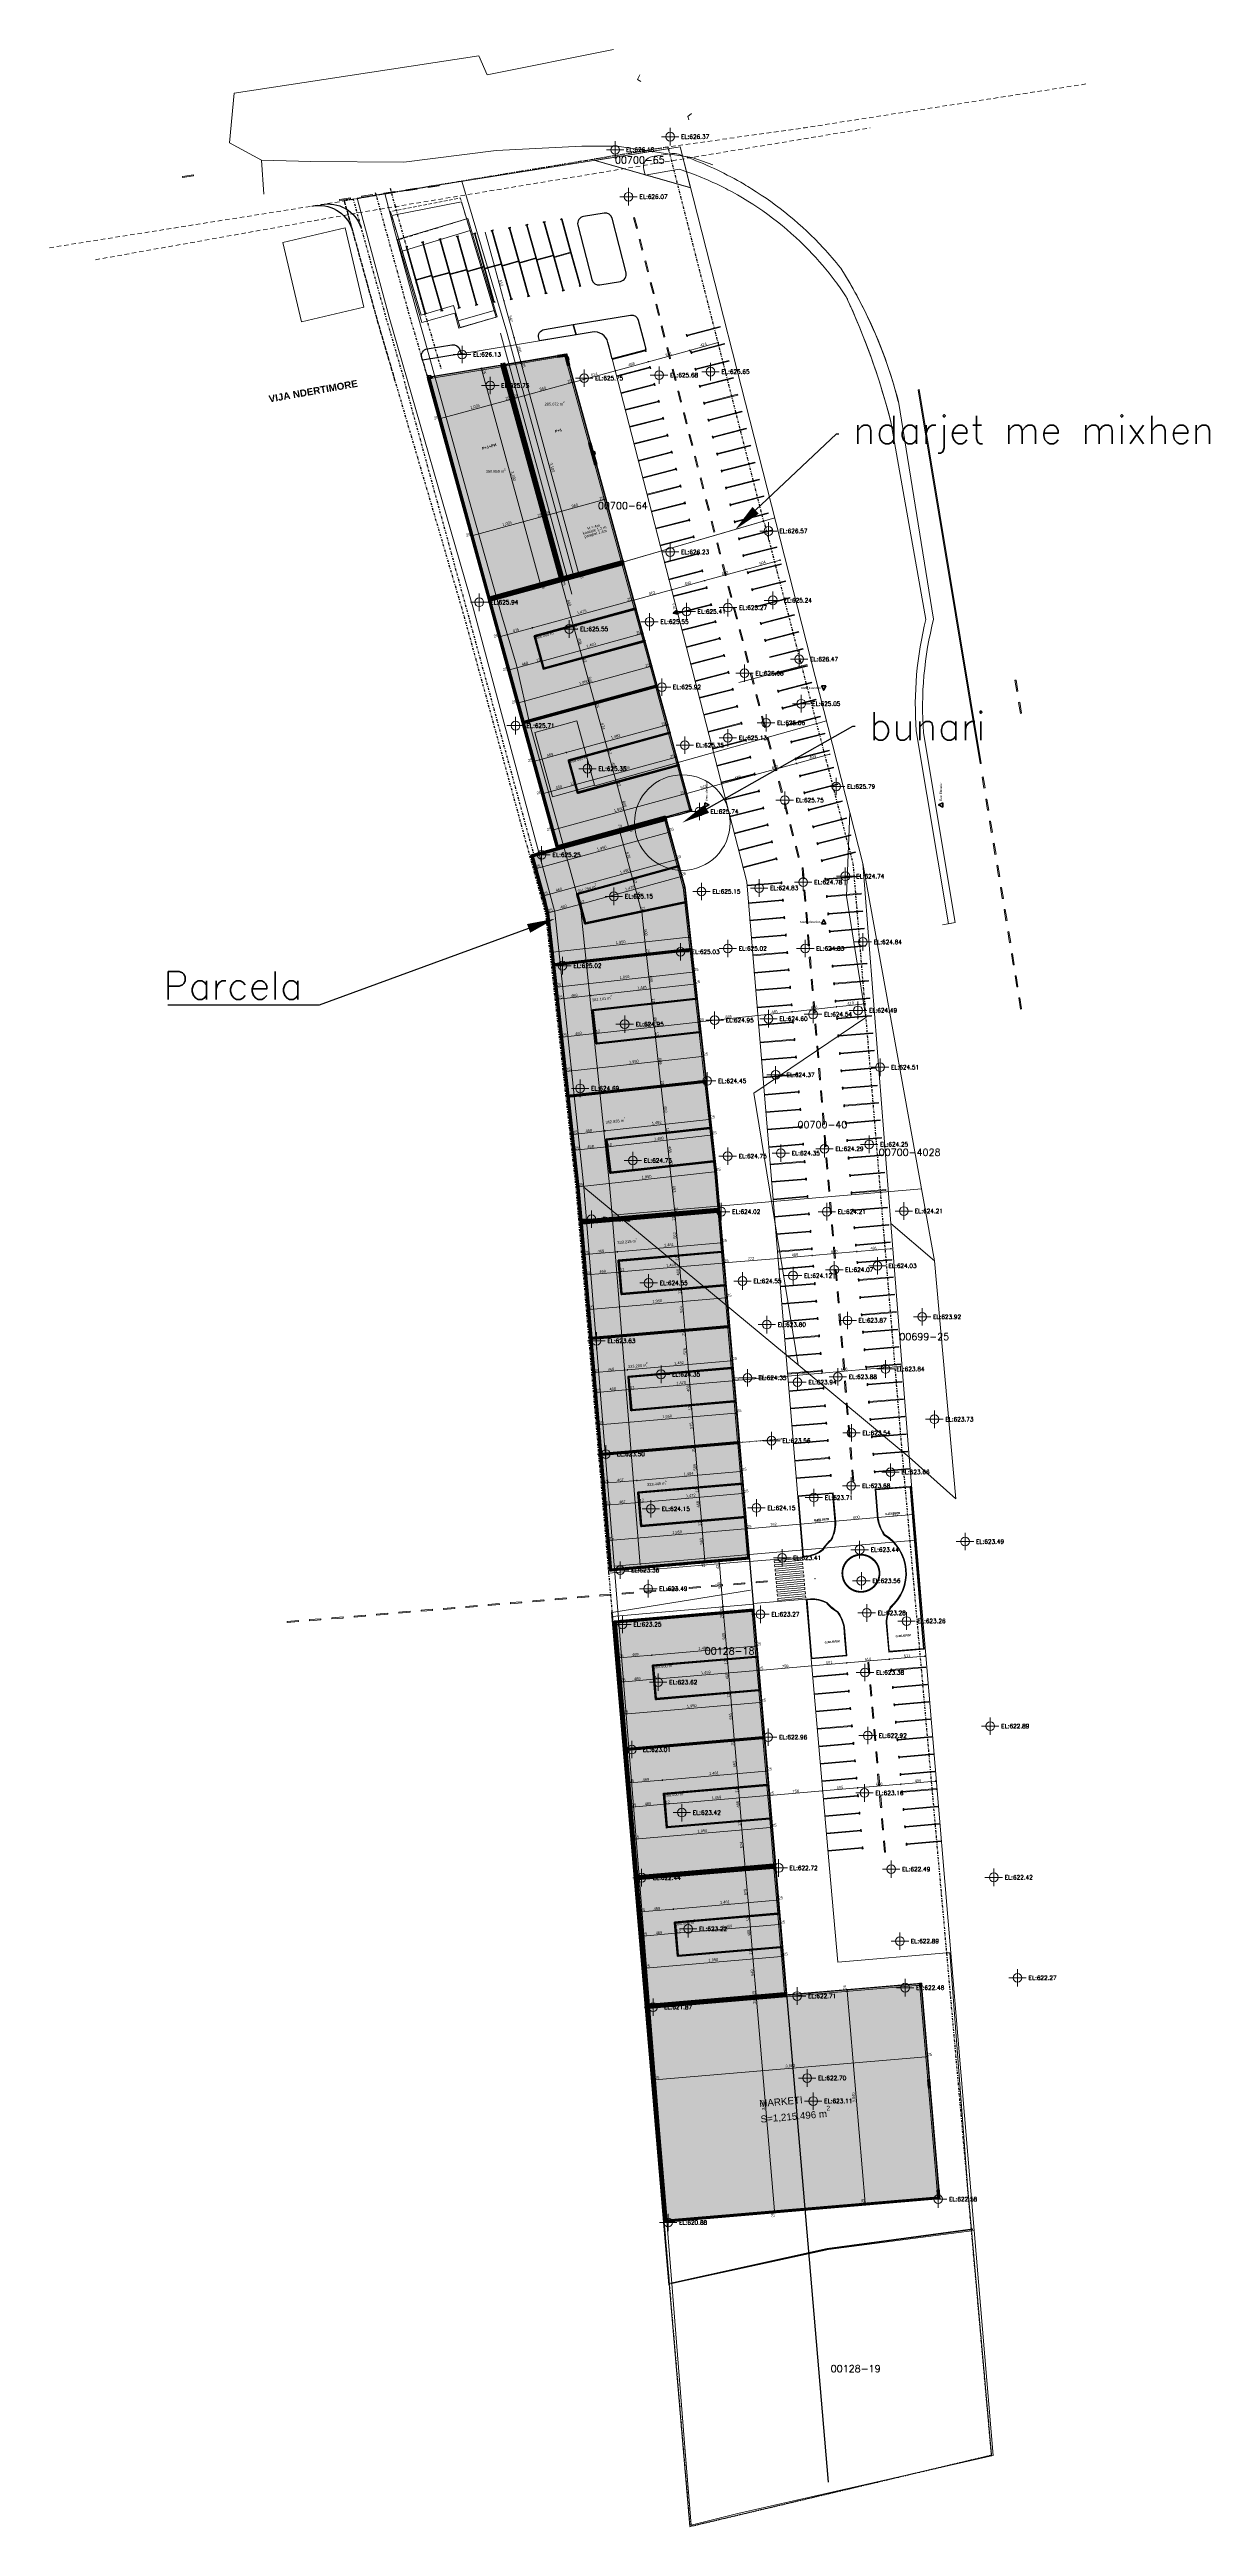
# Model space of a CAD drawing. Header units: metres. Extents: x 7516628 to 7516794, y 4692096 to 4692450.
import ezdxf
from ezdxf import colors
from ezdxf.entities.mleader import LeaderData, LeaderLine
from ezdxf.math import Vec2, Vec3

# ---------------------------------------------------------------- set-up
doc = ezdxf.new("R2010")
doc.units = ezdxf.units.M
for name, pattern in [('DASHED', [0.75, 0.5, -0.25]), ('Dashed Long', [1058.333302, 634.99999, -423.333311]), ('Dot & Dashed', [670.277762, 317.5, -176.388889, 0, -176.388874]), ('HIDDEN', [0.375, 0.25, -0.125]), ('Wipeout_Contour', [1000, 0, -1000])]:
    doc.linetypes.add(name, pattern=pattern)
for name, color, linetype, lineweight in [('2D Drafting - General_Pen_No__1', 7, 'Continuous', 0), ('asfalt', 251, 'Continuous', 0), ('Dimensionet', 5, 'Continuous', 0), ('dtm label', 1, 'Continuous', 0), ('kati 0', 1, 'Continuous', 0), ('kati 1', 5, 'Continuous', 0), ('kati 1 terasat', 214, 'DASHED', 0), ('kati 3', 177, 'Continuous', 0), ('kati 3 terasa', 215, 'DASHED', 0), ('Marker - Elevation', 7, 'Continuous', 0), ('Marker - Elevation_Pen_No__25', 161, 'Continuous', 0), ('Marker - Elevation_Pen_No__6', 5, 'Continuous', 0), ('muri', 36, 'Continuous', 0), ('Ndarjet', 1, 'Continuous', 0), ('New_2D Drafting - General_Pen_No__102', 254, 'Continuous', 0), ('New_2D Drafting - General_Pen_No__2', 8, 'Continuous', 0), ('New_2D Drafting - General_Pen_No__68', 20, 'Continuous', 0), ('New_Annotation - Text_Pen_No__84', 95, 'Continuous', 0), ('New_Archicad Windows_Pen_No__103', 31, 'Continuous', 0), ('New_Archicad Windows_Pen_No__82', 253, 'Continuous', 0), ('New_Dimensioning - General', 7, 'Continuous', 0), ('New_Dimensioning - General_Pen_No__1', 7, 'Continuous', 0), ('New_Dimensioning - General_Pen_No__142', 8, 'Continuous', 0), ('New_Dimensioning - General_Pen_No__161', 251, 'Continuous', 0), ('New_Drawing & Figure_Pen_No__164', 30, 'Continuous', 0), ('New_Drawing & Figure_Pen_No__171', 161, 'Continuous', 0), ('New_Drawing & Figure_Pen_No__44', 104, 'Continuous', 0), ('New_Drawing & Figure_Pen_No__50', 134, 'Continuous', 0), ('New_Drawing & Figure_Pen_No__58', 12, 'Continuous', 0), ('New_Drawing & Figure_Pen_No__7', 7, 'Continuous', 0), ('New_Drawing & Figure_Pen_No__75', 6, 'Continuous', 0), ('New_Structural - Bearing', 7, 'Continuous', 0), ('New_Structural - Bearing_Pen_No__1', 7, 'Continuous', 0), ('New_Structural - Bearing_Pen_No__102', 254, 'Continuous', 0), ('New_Structural - Bearing_Pen_No__150', 58, 'Continuous', 0), ('New_Structural - Bearing_Pen_No__181', 254, 'Continuous', 0), ('New_Structural - Bearing_Pen_No__184', 254, 'Continuous', 0), ('New_Structural - Bearing_Pen_No__202', 254, 'Continuous', 0), ('New_Structural - Bearing_Pen_No__204', 254, 'Continuous', 0), ('New_Structural - Bearing_Pen_No__206', 254, 'Continuous', 0), ('New_Structural - Bearing_Pen_No__22', 8, 'Continuous', 0), ('New_Structural - Bearing_Pen_No__224', 254, 'Continuous', 0), ('New_Structural - Bearing_Pen_No__225', 254, 'Continuous', 0), ('New_Structural - Bearing_Pen_No__87', 251, 'Continuous', 0), ('New_Structural - Bearing_Pen_No__89', 123, 'Continuous', 0), ('niveleta lartesite', 5, 'Continuous', 0), ('nr parcela', 7, 'Continuous', 0), ('objket', 30, 'Continuous', 0), ('parc-net-v2', 1, 'Continuous', 0), ('Parcela Baze', 7, 'Continuous', 0), ('projekt', 7, 'Continuous', 0), ('shetitore', 6, 'Continuous', 0), ('streha', 233, 'Continuous', 0)]:
    doc.layers.add(name, color=color, linetype=linetype, lineweight=lineweight)
doc.styles.add('GENERATED_STYLE_1', font='arial.ttf')
doc.styles.add('GENERATED_STYLE_2', font='arialbd.ttf')
doc.styles.get("Standard").update_dxf_attribs({"font": 'simplex.shx'})
doc.dimstyles.new('GENERATED_STYLE__1', dxfattribs={"dimtxt": 400, "dimasz": 95, "dimexe": 0.18, "dimexo": 100000, "dimgap": 0, "dimtad": 1, "dimdec": 0, "dimlfac": 0.1, "dimzin": 0, "dimdsep": 46, "dimtxsty": 'GENERATED_STYLE_1', "dimblk": 'ARROWHEAD_2', "dimblk1": 'ARROWHEAD_2', "dimblk2": 'ARROWHEAD_2', "dimcen": 0.09, "dimclrd": 251, "dimclre": 251, "dimclrt": 7, "dimadec": 0, "dimazin": 0, "dimtfac": 1, "dimtdec": 4, "dimtmove": 0, "dimatfit": 3, "dimfxl": 1, "dimtolj": 1, "dimtzin": 0, "dimarcsym": 0})
doc.dimstyles.new('GENERATED_STYLE__2', dxfattribs={"dimtxt": 400, "dimasz": 95, "dimexe": 0.18, "dimexo": 100000, "dimgap": 0, "dimtad": 1, "dimdec": 0, "dimlfac": 0.1, "dimzin": 0, "dimdsep": 46, "dimtxsty": 'GENERATED_STYLE_1', "dimblk": 'ARROWHEAD_2', "dimblk1": 'ARROWHEAD_2', "dimblk2": 'ARROWHEAD_2', "dimcen": 0.09, "dimclrd": 251, "dimclre": 251, "dimclrt": 7, "dimadec": 0, "dimazin": 0, "dimtfac": 1, "dimtdec": 4, "dimtmove": 2, "dimatfit": 3, "dimfxl": 1, "dimtolj": 1, "dimtzin": 0, "dimarcsym": 0})
doc.dimstyles.new('GENERATED_STYLE__3', dxfattribs={"dimtxt": 400, "dimasz": 95, "dimexe": 0.18, "dimexo": 3, "dimgap": 0, "dimtad": 1, "dimdec": 0, "dimlfac": 0.1, "dimzin": 0, "dimdsep": 46, "dimtxsty": 'GENERATED_STYLE_1', "dimblk": 'ARROWHEAD_2', "dimblk1": 'ARROWHEAD_2', "dimblk2": 'ARROWHEAD_2', "dimcen": 0.09, "dimclrd": 251, "dimclre": 251, "dimclrt": 7, "dimadec": 0, "dimazin": 0, "dimtfac": 1, "dimtdec": 4, "dimtmove": 0, "dimatfit": 3, "dimfxl": 1, "dimtolj": 1, "dimtzin": 0, "dimarcsym": 0})
pattern_1 = [(45, (0, 0), (-91.92388, 91.92388), []), (135, (0, 0), (91.92388, 91.92388), [])]
pattern_2 = [(45, (0, 0), (-176.777, 176.777), []), (45, (-35.36, 35.36), (-176.777, 176.777), []), (45, (-70.7, 70.7), (-176.777, 176.777), [])]

# ---------------------------------------------------------------- blocks, each defined once
blk = doc.blocks.new('Slab_2', base_point=(-11405, -101275))
at = {"layer": 'New_Structural - Bearing_Pen_No__1', "color": 7, "linetype": 'Continuous', "lineweight": 13, "flags": 128}
blk.add_lwpolyline([(-11405, -101275), (-9811, -101138), (-9824, -100989), (-11418, -101126)], close=True, dxfattribs=at)
blk = doc.blocks.new('Slab_3', base_point=(-8217, -101001))
at = {"layer": 'New_Structural - Bearing_Pen_No__1', "color": 7, "linetype": 'Continuous', "lineweight": 13, "flags": 128}
blk.add_lwpolyline([(-8217, -101001), (-6623, -100865), (-6635, -100715), (-8230, -100852)], close=True, dxfattribs=at)
blk = doc.blocks.new('Slab_4', base_point=(-5028, -100728))
at = {"layer": 'New_Structural - Bearing_Pen_No__1', "color": 7, "linetype": 'Continuous', "lineweight": 13, "flags": 128}
blk.add_lwpolyline([(-5028, -100728), (-3434, -100591), (-3447, -100441), (-5041, -100578)], close=True, dxfattribs=at)
blk = doc.blocks.new('Slab_5', base_point=(-1840, -100454))
at = {"layer": 'New_Structural - Bearing_Pen_No__1', "color": 7, "linetype": 'Continuous', "lineweight": 13, "flags": 128}
blk.add_lwpolyline([(-1840, -100454), (-246, -100317), (-259, -100168), (-1853, -100305)], close=True, dxfattribs=at)
blk = doc.blocks.new('Slab_6', base_point=(1348, -100180))
at = {"layer": 'New_Structural - Bearing_Pen_No__1', "color": 7, "linetype": 'Continuous', "lineweight": 13, "flags": 128}
blk.add_lwpolyline([(1348, -100180), (2942, -100044), (2929, -99894), (1335, -100031)], close=True, dxfattribs=at)
blk = doc.blocks.new('Slab_7', base_point=(4450, -102699))
at = {"layer": 'New_Structural - Bearing_Pen_No__1', "color": 7, "linetype": 'Continuous', "lineweight": 13, "flags": 128}
blk.add_lwpolyline([(4450, -102699), (8434, -102336), (8407, -102037), (4423, -102400)], close=True, dxfattribs=at)
blk = doc.blocks.new('Slab_8', base_point=(4396, -102101))
at = {"layer": 'New_Structural - Bearing_Pen_No__1', "color": 7, "linetype": 'Continuous', "lineweight": 13, "flags": 128}
blk.add_lwpolyline([(4396, -102101), (8380, -101739), (8352, -101440), (4369, -101802)], close=True, dxfattribs=at)
blk = doc.blocks.new('Slab_9', base_point=(4342, -101504))
at = {"layer": 'New_Structural - Bearing_Pen_No__1', "color": 7, "linetype": 'Continuous', "lineweight": 13, "flags": 128}
blk.add_lwpolyline([(4342, -101504), (8325, -101141), (8298, -100842), (4314, -101205)], close=True, dxfattribs=at)
blk = doc.blocks.new('Slab_10', base_point=(4287, -100906))
at = {"layer": 'New_Structural - Bearing_Pen_No__1', "color": 7, "linetype": 'Continuous', "lineweight": 13, "flags": 128}
blk.add_lwpolyline([(4287, -100906), (8271, -100544), (8244, -100245), (4260, -100607)], close=True, dxfattribs=at)
blk = doc.blocks.new('Slab_11', base_point=(4233, -100309))
at = {"layer": 'New_Structural - Bearing_Pen_No__1', "color": 7, "linetype": 'Continuous', "lineweight": 13, "flags": 128}
blk.add_lwpolyline([(4233, -100309), (8216, -99946), (8189, -99647), (4206, -100010)], close=True, dxfattribs=at)
blk = doc.blocks.new('Slab_12', base_point=(4179, -99711))
at = {"layer": 'New_Structural - Bearing_Pen_No__1', "color": 7, "linetype": 'Continuous', "lineweight": 13, "flags": 128}
blk.add_lwpolyline([(4179, -99711), (8162, -99349), (8135, -99050), (4151, -99412)], close=True, dxfattribs=at)
blk = doc.blocks.new('Slab_13', base_point=(4124, -99114))
at = {"layer": 'New_Structural - Bearing_Pen_No__1', "color": 7, "linetype": 'Continuous', "lineweight": 13, "flags": 128}
blk.add_lwpolyline([(4124, -99114), (8108, -98751), (8080, -98452), (4097, -98815)], close=True, dxfattribs=at)
blk = doc.blocks.new('Slab_14', base_point=(4070, -98516))
at = {"layer": 'New_Structural - Bearing_Pen_No__1', "color": 7, "linetype": 'Continuous', "lineweight": 13, "flags": 128}
blk.add_lwpolyline([(4070, -98516), (8053, -98154), (8026, -97855), (4043, -98217)], close=True, dxfattribs=at)
blk = doc.blocks.new('Slab_15', base_point=(4015, -97918))
at = {"layer": 'New_Structural - Bearing_Pen_No__1', "color": 7, "linetype": 'Continuous', "lineweight": 13, "flags": 128}
blk.add_lwpolyline([(4015, -97918), (7999, -97556), (7972, -97257), (3988, -97620)], close=True, dxfattribs=at)
blk = doc.blocks.new('Slab_16', base_point=(3961, -97321))
at = {"layer": 'New_Structural - Bearing_Pen_No__1', "color": 7, "linetype": 'Continuous', "lineweight": 13, "flags": 128}
blk.add_lwpolyline([(3961, -97321), (7945, -96958), (7917, -96660), (3934, -97022)], close=True, dxfattribs=at)
blk = doc.blocks.new('Slab_17', base_point=(-27349, -102615))
at = {"layer": 'New_Structural - Bearing_Pen_No__1', "color": 7, "linetype": 'Continuous', "lineweight": 13, "flags": 128}
blk.add_lwpolyline([(-27349, -102615), (-25755, -102478), (-25767, -102329), (-27362, -102466)], close=True, dxfattribs=at)
blk = doc.blocks.new('Slab_18', base_point=(-24160, -102341))
at = {"layer": 'New_Structural - Bearing_Pen_No__1', "color": 7, "linetype": 'Continuous', "lineweight": 13, "flags": 128}
blk.add_lwpolyline([(-24160, -102341), (-22566, -102205), (-22579, -102055), (-24173, -102192)], close=True, dxfattribs=at)
blk = doc.blocks.new('Slab_19', base_point=(-20972, -102068))
at = {"layer": 'New_Structural - Bearing_Pen_No__1', "color": 7, "linetype": 'Continuous', "lineweight": 13, "flags": 128}
blk.add_lwpolyline([(-20972, -102068), (-19378, -101931), (-19391, -101782), (-20985, -101918)], close=True, dxfattribs=at)
blk = doc.blocks.new('Slab_20', base_point=(-17784, -101794))
at = {"layer": 'New_Structural - Bearing_Pen_No__1', "color": 7, "linetype": 'Continuous', "lineweight": 13, "flags": 128}
blk.add_lwpolyline([(-17784, -101794), (-16190, -101657), (-16203, -101508), (-17797, -101645)], close=True, dxfattribs=at)
blk = doc.blocks.new('Slab_21', base_point=(-14596, -101521))
at = {"layer": 'New_Structural - Bearing_Pen_No__1', "color": 7, "linetype": 'Continuous', "lineweight": 13, "flags": 128}
blk.add_lwpolyline([(-14596, -101521), (-13002, -101384), (-13014, -101234), (-14608, -101371)], close=True, dxfattribs=at)
blk = doc.blocks.new('Slab_22', base_point=(-43290, -103983))
at = {"layer": 'New_Structural - Bearing_Pen_No__1', "color": 7, "linetype": 'Continuous', "lineweight": 13, "flags": 128}
blk.add_lwpolyline([(-43290, -103983), (-41696, -103846), (-41709, -103697), (-43303, -103834)], close=True, dxfattribs=at)
blk = doc.blocks.new('Slab_23', base_point=(-40102, -103710))
at = {"layer": 'New_Structural - Bearing_Pen_No__1', "color": 7, "linetype": 'Continuous', "lineweight": 13, "flags": 128}
blk.add_lwpolyline([(-40102, -103710), (-38508, -103573), (-38521, -103423), (-40115, -103560)], close=True, dxfattribs=at)
blk = doc.blocks.new('Slab_24', base_point=(-36914, -103436))
at = {"layer": 'New_Structural - Bearing_Pen_No__1', "color": 7, "linetype": 'Continuous', "lineweight": 13, "flags": 128}
blk.add_lwpolyline([(-36914, -103436), (-35319, -103299), (-35332, -103150), (-36926, -103287)], close=True, dxfattribs=at)
blk = doc.blocks.new('Slab_25', base_point=(-33725, -103162))
at = {"layer": 'New_Structural - Bearing_Pen_No__1', "color": 7, "linetype": 'Continuous', "lineweight": 13, "flags": 128}
blk.add_lwpolyline([(-33725, -103162), (-32131, -103026), (-32144, -102876), (-33738, -103013)], close=True, dxfattribs=at)
blk = doc.blocks.new('Slab_26', base_point=(-30537, -102889))
at = {"layer": 'New_Structural - Bearing_Pen_No__1', "color": 7, "linetype": 'Continuous', "lineweight": 13, "flags": 128}
blk.add_lwpolyline([(-30537, -102889), (-28943, -102752), (-28956, -102602), (-30550, -102739)], close=True, dxfattribs=at)
blk = doc.blocks.new('Slab_27', base_point=(-17599, 45634))
at = {"layer": 'New_Structural - Bearing_Pen_No__204', "color": 254, "linetype": 'Continuous', "lineweight": 0, "flags": 128}
blk.add_lwpolyline([(-17599, 45634), (-36888, 40351), (-27167, 4858), (-7877, 10142), (-15802, 39076)], close=True, dxfattribs=at)
blk = doc.blocks.new('Slab_28', base_point=(-45595, 72138))
at = {"layer": 'New_Structural - Bearing_Pen_No__204', "color": 254, "linetype": 'Continuous', "lineweight": 0, "flags": 128}
blk.add_lwpolyline([(-45595, 72138), (-36901, 40399), (-26440, 43264), (-34838, 73924)], close=True, dxfattribs=at)
blk = doc.blocks.new('Slab_29', base_point=(-25760, 75431))
at = {"layer": 'New_Structural - Bearing_Pen_No__204', "color": 254, "linetype": 'Continuous', "lineweight": 0, "flags": 128}
blk.add_lwpolyline([(-25760, 75431), (-34789, 73932), (-26392, 43278), (-17612, 45683)], close=True, dxfattribs=at)
blk = doc.blocks.new('Slab_30', base_point=(-11529, 9090))
at = {"layer": 'New_Structural - Bearing_Pen_No__224', "color": 254, "linetype": 'Continuous', "lineweight": 0, "flags": 128}
blk.add_lwpolyline([(-11529, 9090), (-30818, 3806), (-28535, -4531), (-25896, -28425), (-24207, -43713), (-23794, -48648), (-3866, -46951), (-4312, -41660), (-4809, -37163), (-5325, -32492), (-6017, -26230), (-8663, -2274), (-8829, -768), (-9812, 2821)], close=True, dxfattribs=at)
blk = doc.blocks.new('Slab_31', base_point=(-3863, -46951))
at = {"layer": 'New_Structural - Bearing_Pen_No__181', "color": 254, "linetype": 'Continuous', "lineweight": 0, "flags": 128}
blk.add_lwpolyline([(-3863, -46951), (-23792, -48648), (-19549, -98468), (378, -96756), (-3193, -54823), (-3600, -50040)], close=True, dxfattribs=at)
blk = doc.blocks.new('Slab_32', base_point=(-18937, -105651))
at = {"layer": 'New_Structural - Bearing_Pen_No__225', "color": 254, "linetype": 'Continuous', "lineweight": 0, "flags": 128}
blk.add_lwpolyline([(-18937, -105651), (-15815, -142319), (4113, -140622), (990, -103954)], close=True, dxfattribs=at)
blk = doc.blocks.new('Slab_33', base_point=(4116, -140671))
at = {"layer": 'New_Structural - Bearing_Pen_No__206', "color": 254, "linetype": 'Continuous', "lineweight": 0, "flags": 128}
blk.add_lwpolyline([(4116, -140671), (-15812, -142368), (-14251, -160702), (5677, -159005), (5100, -152230), (4693, -147447)], close=True, dxfattribs=at)
blk = doc.blocks.new('Slab_34', base_point=(24947, -157414))
at = {"layer": 'New_Structural - Bearing_Pen_No__202', "color": 254, "linetype": 'Continuous', "lineweight": 0, "flags": 128}
blk.add_lwpolyline([(24947, -157414), (-14246, -160752), (-11624, -191542), (27569, -188204)], close=True, dxfattribs=at)
blk = doc.blocks.new('Slab_35', base_point=(-22076, 78576))
at = {"layer": 'New_Structural - Bearing_Pen_No__184', "color": 254, "linetype": 'Continuous', "lineweight": 0, "flags": 128}
blk.add_lwpolyline([(-22076, 78576), (-46304, 74555), (-45595, 72138), (-25760, 75431), (-17612, 45683), (-7877, 10142), (-11542, 9138), (-8829, -768), (-6017, -26230), (-4312, -41660), (379, -96771), (-19549, -98468), (-19555, -98392), (-19753, -98424), (-19722, -98794), (405, -97073), (412, -97157), (8023, -96506), (0, 0), (-2953, 11491), (-19643, 76446), (-19812, 77101, 0.3889508)], format="xyb", close=True, dxfattribs=at)
blk = doc.blocks.new('Slab_36', base_point=(18338, -86812))
at = {"layer": 'New_Structural - Bearing_Pen_No__1', "color": 7, "linetype": 'Continuous', "lineweight": 13, "flags": 128}
for points in [[(18338, -86812), (18689, -91024, 0.1241887), (19630, -93349, -0.5098149), (20482, -103671, 0.1230515), (19926, -105879), (20275, -110082), (25365, -109659), (23421, -86389), (18438, -86803), (18406, -86806)], [(18788, -91016), (18446, -86903), (23330, -86497), (23741, -91427), (25076, -107395), (25269, -109567), (20367, -109974), (20026, -105874, -0.1216747), (20561, -103737, 0.5081233), (19698, -93272, -0.0625505), (19094, -92174, -0.0547995), (18803, -91115, -0.0016722), (18798, -91082, -0.0033112)]]:
    blk.add_lwpolyline(points, format="xyb", close=True, dxfattribs=at)
blk = doc.blocks.new('Slab_37', base_point=(7293, -87730))
at = {"layer": 'New_Structural - Bearing_Pen_No__1', "color": 7, "linetype": 'Continuous', "lineweight": 13, "flags": 128}
for points in [[(7293, -87730), (8024, -96523), (8527, -96480, 0.1383129), (10930, -95446, -0.0704366), (12078, -94085, 0.1397435), (12706, -91522), (12709, -91522), (12359, -87309)], [(7401, -87821), (8115, -96415), (8516, -96381, 0.1372998), (10854, -95379, -0.0691416), (11999, -94022, 0.1440369), (12601, -91430), (12601, -91430), (12268, -87417)]]:
    blk.add_lwpolyline(points, format="xyb", close=True, dxfattribs=at)
blk = doc.blocks.new('Slab_38', base_point=(8504, -102500))
at = {"layer": 'New_Structural - Bearing_Pen_No__1', "color": 7, "linetype": 'Continuous', "lineweight": 13, "flags": 128}
for points in [[(8504, -102500), (8876, -106972), (9215, -111055), (14306, -110617), (13955, -106530, 0.1287813), (13025, -104311, -0.0810189), (11450, -102983, 0.1278244), (9120, -102447), (9120, -102447)], [(8978, -106963), (9309, -110945), (14189, -110525), (13979, -107999), (13853, -106541, 0.1275707), (12955, -104389, -0.0794863), (11385, -103064, 0.1264423), (9129, -102549), (8614, -102593)]]:
    blk.add_lwpolyline(points, format="xyb", close=True, dxfattribs=at)
blk = doc.blocks.new('Slab_39', base_point=(11940, -84684))
at = {"layer": 'New_Structural - Bearing_Pen_No__1', "color": 7, "linetype": 'Continuous', "lineweight": 13, "flags": 128}
blk.add_lwpolyline([(11940, -84684), (11965, -84983), (12065, -84975), (12040, -84676)], close=True, dxfattribs=at)
blk = doc.blocks.new('Slab_40', base_point=(6883, -82797))
at = {"layer": 'New_Structural - Bearing_Pen_No__1', "color": 7, "linetype": 'Continuous', "lineweight": 13, "flags": 128}
blk.add_lwpolyline([(6883, -82797), (11749, -82392), (11740, -82293), (6875, -82697)], close=True, dxfattribs=at)
blk = doc.blocks.new('Slab_41', base_point=(11732, -82193))
at = {"layer": 'New_Structural - Bearing_Pen_No__1', "color": 7, "linetype": 'Continuous', "lineweight": 13, "flags": 128}
blk.add_lwpolyline([(11732, -82193), (11757, -82492), (11857, -82484), (11832, -82185)], close=True, dxfattribs=at)
blk = doc.blocks.new('Slab_42', base_point=(6676, -80305))
at = {"layer": 'New_Structural - Bearing_Pen_No__1', "color": 7, "linetype": 'Continuous', "lineweight": 13, "flags": 128}
blk.add_lwpolyline([(6676, -80305), (11542, -79901), (11533, -79801), (6668, -80206)], close=True, dxfattribs=at)
blk = doc.blocks.new('Slab_43', base_point=(11525, -79702))
at = {"layer": 'New_Structural - Bearing_Pen_No__1', "color": 7, "linetype": 'Continuous', "lineweight": 13, "flags": 128}
blk.add_lwpolyline([(11525, -79702), (11550, -80001), (11650, -79992), (11625, -79693)], close=True, dxfattribs=at)
blk = doc.blocks.new('Slab_44', base_point=(6470, -77814))
at = {"layer": 'New_Structural - Bearing_Pen_No__1', "color": 7, "linetype": 'Continuous', "lineweight": 13, "flags": 128}
blk.add_lwpolyline([(6470, -77814), (11335, -77410), (11327, -77310), (6461, -77714)], close=True, dxfattribs=at)
blk = doc.blocks.new('Slab_45', base_point=(11319, -77210))
at = {"layer": 'New_Structural - Bearing_Pen_No__1', "color": 7, "linetype": 'Continuous', "lineweight": 13, "flags": 128}
blk.add_lwpolyline([(11319, -77210), (11344, -77509), (11443, -77501), (11418, -77202)], close=True, dxfattribs=at)
blk = doc.blocks.new('Slab_46', base_point=(6263, -75323))
at = {"layer": 'New_Structural - Bearing_Pen_No__1', "color": 7, "linetype": 'Continuous', "lineweight": 13, "flags": 128}
blk.add_lwpolyline([(6263, -75323), (11128, -74918), (11120, -74818), (6254, -75223)], close=True, dxfattribs=at)
blk = doc.blocks.new('Slab_47', base_point=(11112, -74719))
at = {"layer": 'New_Structural - Bearing_Pen_No__1', "color": 7, "linetype": 'Continuous', "lineweight": 13, "flags": 128}
blk.add_lwpolyline([(11112, -74719), (11137, -75018), (11236, -75009), (11211, -74711)], close=True, dxfattribs=at)
blk = doc.blocks.new('Slab_48', base_point=(6055, -72831))
at = {"layer": 'New_Structural - Bearing_Pen_No__1', "color": 7, "linetype": 'Continuous', "lineweight": 13, "flags": 128}
blk.add_lwpolyline([(6055, -72831), (10921, -72427), (10913, -72327), (6047, -72732)], close=True, dxfattribs=at)
blk = doc.blocks.new('Slab_49', base_point=(10905, -72227))
at = {"layer": 'New_Structural - Bearing_Pen_No__1', "color": 7, "linetype": 'Continuous', "lineweight": 13, "flags": 128}
blk.add_lwpolyline([(10905, -72227), (10929, -72526), (11029, -72518), (11004, -72219)], close=True, dxfattribs=at)
blk = doc.blocks.new('Slab_50', base_point=(5848, -70340))
at = {"layer": 'New_Structural - Bearing_Pen_No__1', "color": 7, "linetype": 'Continuous', "lineweight": 13, "flags": 128}
blk.add_lwpolyline([(5848, -70340), (10714, -69935), (10706, -69836), (5840, -70240)], close=True, dxfattribs=at)
blk = doc.blocks.new('Slab_51', base_point=(10697, -69736))
at = {"layer": 'New_Structural - Bearing_Pen_No__1', "color": 7, "linetype": 'Continuous', "lineweight": 13, "flags": 128}
blk.add_lwpolyline([(10697, -69736), (10722, -70035), (10822, -70027), (10797, -69728)], close=True, dxfattribs=at)
blk = doc.blocks.new('Slab_52', base_point=(5640, -67848))
at = {"layer": 'New_Structural - Bearing_Pen_No__1', "color": 7, "linetype": 'Continuous', "lineweight": 13, "flags": 128}
blk.add_lwpolyline([(5640, -67848), (10506, -67444), (10498, -67344), (5632, -67749)], close=True, dxfattribs=at)
blk = doc.blocks.new('Slab_53', base_point=(10489, -67245))
at = {"layer": 'New_Structural - Bearing_Pen_No__1', "color": 7, "linetype": 'Continuous', "lineweight": 13, "flags": 128}
blk.add_lwpolyline([(10489, -67245), (10514, -67544), (10614, -67535), (10589, -67236)], close=True, dxfattribs=at)
blk = doc.blocks.new('Slab_54', base_point=(5433, -65357))
at = {"layer": 'New_Structural - Bearing_Pen_No__1', "color": 7, "linetype": 'Continuous', "lineweight": 13, "flags": 128}
blk.add_lwpolyline([(5433, -65357), (10299, -64953), (10291, -64853), (5425, -65257)], close=True, dxfattribs=at)
blk = doc.blocks.new('Slab_55', base_point=(10282, -64753))
at = {"layer": 'New_Structural - Bearing_Pen_No__1', "color": 7, "linetype": 'Continuous', "lineweight": 13, "flags": 128}
blk.add_lwpolyline([(10282, -64753), (10307, -65052), (10407, -65044), (10382, -64745)], close=True, dxfattribs=at)
blk = doc.blocks.new('Slab_56', base_point=(5226, -62866))
at = {"layer": 'New_Structural - Bearing_Pen_No__1', "color": 7, "linetype": 'Continuous', "lineweight": 13, "flags": 128}
blk.add_lwpolyline([(5226, -62866), (10092, -62461), (10084, -62362), (5218, -62766)], close=True, dxfattribs=at)
blk = doc.blocks.new('Slab_57', base_point=(10075, -62262))
at = {"layer": 'New_Structural - Bearing_Pen_No__1', "color": 7, "linetype": 'Continuous', "lineweight": 13, "flags": 128}
blk.add_lwpolyline([(10075, -62262), (10100, -62561), (10200, -62553), (10175, -62254)], close=True, dxfattribs=at)
blk = doc.blocks.new('Slab_58', base_point=(5019, -60374))
at = {"layer": 'New_Structural - Bearing_Pen_No__1', "color": 7, "linetype": 'Continuous', "lineweight": 13, "flags": 128}
blk.add_lwpolyline([(5019, -60374), (9885, -59970), (9876, -59870), (5011, -60275)], close=True, dxfattribs=at)
blk = doc.blocks.new('Slab_59', base_point=(9868, -59770))
at = {"layer": 'New_Structural - Bearing_Pen_No__1', "color": 7, "linetype": 'Continuous', "lineweight": 13, "flags": 128}
blk.add_lwpolyline([(9868, -59770), (9893, -60069), (9993, -60061), (9968, -59762)], close=True, dxfattribs=at)
blk = doc.blocks.new('Slab_60', base_point=(4813, -57883))
at = {"layer": 'New_Structural - Bearing_Pen_No__1', "color": 7, "linetype": 'Continuous', "lineweight": 13, "flags": 128}
blk.add_lwpolyline([(4813, -57883), (9678, -57478), (9670, -57379), (4804, -57783)], close=True, dxfattribs=at)
blk = doc.blocks.new('Slab_61', base_point=(9662, -57279))
at = {"layer": 'New_Structural - Bearing_Pen_No__1', "color": 7, "linetype": 'Continuous', "lineweight": 13, "flags": 128}
blk.add_lwpolyline([(9662, -57279), (9687, -57578), (9786, -57570), (9762, -57271)], close=True, dxfattribs=at)
blk = doc.blocks.new('Slab_62', base_point=(4606, -55391))
at = {"layer": 'New_Structural - Bearing_Pen_No__1', "color": 7, "linetype": 'Continuous', "lineweight": 13, "flags": 128}
blk.add_lwpolyline([(4606, -55391), (9471, -54987), (9463, -54887), (4597, -55292)], close=True, dxfattribs=at)
blk = doc.blocks.new('Slab_63', base_point=(9455, -54788))
at = {"layer": 'New_Structural - Bearing_Pen_No__1', "color": 7, "linetype": 'Continuous', "lineweight": 13, "flags": 128}
blk.add_lwpolyline([(9455, -54788), (9480, -55087), (9579, -55078), (9554, -54779)], close=True, dxfattribs=at)
blk = doc.blocks.new('Slab_64', base_point=(4399, -52900))
at = {"layer": 'New_Structural - Bearing_Pen_No__1', "color": 7, "linetype": 'Continuous', "lineweight": 13, "flags": 128}
blk.add_lwpolyline([(4399, -52900), (9264, -52495), (9256, -52396), (4390, -52800)], close=True, dxfattribs=at)
blk = doc.blocks.new('Slab_65', base_point=(9248, -52296))
at = {"layer": 'New_Structural - Bearing_Pen_No__1', "color": 7, "linetype": 'Continuous', "lineweight": 13, "flags": 128}
blk.add_lwpolyline([(9248, -52296), (9273, -52595), (9372, -52587), (9347, -52288)], close=True, dxfattribs=at)
blk = doc.blocks.new('Slab_66', base_point=(4191, -50409))
at = {"layer": 'New_Structural - Bearing_Pen_No__1', "color": 7, "linetype": 'Continuous', "lineweight": 13, "flags": 128}
blk.add_lwpolyline([(4191, -50409), (9057, -50004), (9049, -49904), (4183, -50309)], close=True, dxfattribs=at)
blk = doc.blocks.new('Slab_67', base_point=(9041, -49805))
at = {"layer": 'New_Structural - Bearing_Pen_No__1', "color": 7, "linetype": 'Continuous', "lineweight": 13, "flags": 128}
blk.add_lwpolyline([(9041, -49805), (9065, -50104), (9165, -50095), (9140, -49796)], close=True, dxfattribs=at)
blk = doc.blocks.new('Slab_68', base_point=(3983, -47917))
at = {"layer": 'New_Structural - Bearing_Pen_No__1', "color": 7, "linetype": 'Continuous', "lineweight": 13, "flags": 128}
blk.add_lwpolyline([(3983, -47917), (8849, -47513), (8841, -47413), (3975, -47818)], close=True, dxfattribs=at)
blk = doc.blocks.new('Slab_69', base_point=(8833, -47313))
at = {"layer": 'New_Structural - Bearing_Pen_No__1', "color": 7, "linetype": 'Continuous', "lineweight": 13, "flags": 128}
blk.add_lwpolyline([(8833, -47313), (8857, -47612), (8957, -47604), (8932, -47305)], close=True, dxfattribs=at)
blk = doc.blocks.new('Slab_70', base_point=(3776, -45426))
at = {"layer": 'New_Structural - Bearing_Pen_No__1', "color": 7, "linetype": 'Continuous', "lineweight": 13, "flags": 128}
blk.add_lwpolyline([(3776, -45426), (8642, -45021), (8634, -44922), (3768, -45326)], close=True, dxfattribs=at)
blk = doc.blocks.new('Slab_71', base_point=(8625, -44822))
at = {"layer": 'New_Structural - Bearing_Pen_No__1', "color": 7, "linetype": 'Continuous', "lineweight": 13, "flags": 128}
blk.add_lwpolyline([(8625, -44822), (8650, -45121), (8750, -45113), (8725, -44814)], close=True, dxfattribs=at)
blk = doc.blocks.new('Slab_72', base_point=(3569, -42934))
at = {"layer": 'New_Structural - Bearing_Pen_No__1', "color": 7, "linetype": 'Continuous', "lineweight": 13, "flags": 128}
blk.add_lwpolyline([(3569, -42934), (8435, -42530), (8427, -42430), (3561, -42835)], close=True, dxfattribs=at)
blk = doc.blocks.new('Slab_73', base_point=(8418, -42331))
at = {"layer": 'New_Structural - Bearing_Pen_No__1', "color": 7, "linetype": 'Continuous', "lineweight": 13, "flags": 128}
blk.add_lwpolyline([(8418, -42331), (8443, -42630), (8543, -42621), (8518, -42322)], close=True, dxfattribs=at)
blk = doc.blocks.new('Slab_74', base_point=(3362, -40443))
at = {"layer": 'New_Structural - Bearing_Pen_No__1', "color": 7, "linetype": 'Continuous', "lineweight": 13, "flags": 128}
blk.add_lwpolyline([(3362, -40443), (8228, -40039), (8219, -39939), (3354, -40343)], close=True, dxfattribs=at)
blk = doc.blocks.new('Slab_75', base_point=(8211, -39839))
at = {"layer": 'New_Structural - Bearing_Pen_No__1', "color": 7, "linetype": 'Continuous', "lineweight": 13, "flags": 128}
blk.add_lwpolyline([(8211, -39839), (8236, -40138), (8336, -40130), (8311, -39831)], close=True, dxfattribs=at)
blk = doc.blocks.new('Slab_76', base_point=(3156, -37952))
at = {"layer": 'New_Structural - Bearing_Pen_No__1', "color": 7, "linetype": 'Continuous', "lineweight": 13, "flags": 128}
blk.add_lwpolyline([(3156, -37952), (8022, -37547), (8013, -37447), (3148, -37852)], close=True, dxfattribs=at)
blk = doc.blocks.new('Slab_77', base_point=(8005, -37348))
at = {"layer": 'New_Structural - Bearing_Pen_No__1', "color": 7, "linetype": 'Continuous', "lineweight": 13, "flags": 128}
blk.add_lwpolyline([(8005, -37348), (8030, -37647), (8130, -37638), (8105, -37339)], close=True, dxfattribs=at)
blk = doc.blocks.new('Slab_78', base_point=(2949, -35460))
at = {"layer": 'New_Structural - Bearing_Pen_No__1', "color": 7, "linetype": 'Continuous', "lineweight": 13, "flags": 128}
blk.add_lwpolyline([(2949, -35460), (7814, -35056), (7806, -34956), (2940, -35360)], close=True, dxfattribs=at)
blk = doc.blocks.new('Slab_79', base_point=(7798, -34856))
at = {"layer": 'New_Structural - Bearing_Pen_No__1', "color": 7, "linetype": 'Continuous', "lineweight": 13, "flags": 128}
blk.add_lwpolyline([(7798, -34856), (7823, -35155), (7922, -35147), (7898, -34848)], close=True, dxfattribs=at)
blk = doc.blocks.new('Slab_80', base_point=(2742, -32969))
at = {"layer": 'New_Structural - Bearing_Pen_No__1', "color": 7, "linetype": 'Continuous', "lineweight": 13, "flags": 128}
blk.add_lwpolyline([(2742, -32969), (7607, -32564), (7599, -32465), (2733, -32869)], close=True, dxfattribs=at)
blk = doc.blocks.new('Slab_81', base_point=(7591, -32365))
at = {"layer": 'New_Structural - Bearing_Pen_No__1', "color": 7, "linetype": 'Continuous', "lineweight": 13, "flags": 128}
blk.add_lwpolyline([(7591, -32365), (7616, -32664), (7715, -32656), (7690, -32357)], close=True, dxfattribs=at)
blk = doc.blocks.new('Slab_82', base_point=(2535, -30477))
at = {"layer": 'New_Structural - Bearing_Pen_No__1', "color": 7, "linetype": 'Continuous', "lineweight": 13, "flags": 128}
blk.add_lwpolyline([(2535, -30477), (7400, -30073), (7392, -29973), (2526, -30378)], close=True, dxfattribs=at)
blk = doc.blocks.new('Slab_83', base_point=(7384, -29873))
at = {"layer": 'New_Structural - Bearing_Pen_No__1', "color": 7, "linetype": 'Continuous', "lineweight": 13, "flags": 128}
blk.add_lwpolyline([(7384, -29873), (7409, -30172), (7508, -30164), (7483, -29865)], close=True, dxfattribs=at)
blk = doc.blocks.new('Slab_84', base_point=(2327, -27986))
at = {"layer": 'New_Structural - Bearing_Pen_No__1', "color": 7, "linetype": 'Continuous', "lineweight": 13, "flags": 128}
blk.add_lwpolyline([(2327, -27986), (7192, -27581), (7184, -27482), (2318, -27886)], close=True, dxfattribs=at)
blk = doc.blocks.new('Slab_85', base_point=(7176, -27382))
at = {"layer": 'New_Structural - Bearing_Pen_No__1', "color": 7, "linetype": 'Continuous', "lineweight": 13, "flags": 128}
blk.add_lwpolyline([(7176, -27382), (7200, -27681), (7300, -27673), (7275, -27374)], close=True, dxfattribs=at)
blk = doc.blocks.new('Slab_86', base_point=(2119, -25495))
at = {"layer": 'New_Structural - Bearing_Pen_No__1', "color": 7, "linetype": 'Continuous', "lineweight": 13, "flags": 128}
blk.add_lwpolyline([(2119, -25495), (6985, -25090), (6977, -24990), (2111, -25395)], close=True, dxfattribs=at)
blk = doc.blocks.new('Slab_87', base_point=(6969, -24891))
at = {"layer": 'New_Structural - Bearing_Pen_No__1', "color": 7, "linetype": 'Continuous', "lineweight": 13, "flags": 128}
blk.add_lwpolyline([(6969, -24891), (6993, -25190), (7093, -25181), (7068, -24882)], close=True, dxfattribs=at)
blk = doc.blocks.new('Slab_88', base_point=(1912, -23003))
at = {"layer": 'New_Structural - Bearing_Pen_No__1', "color": 7, "linetype": 'Continuous', "lineweight": 13, "flags": 128}
blk.add_lwpolyline([(1912, -23003), (6778, -22599), (6770, -22499), (1904, -22904)], close=True, dxfattribs=at)
blk = doc.blocks.new('Slab_89', base_point=(6761, -22399))
at = {"layer": 'New_Structural - Bearing_Pen_No__1', "color": 7, "linetype": 'Continuous', "lineweight": 13, "flags": 128}
blk.add_lwpolyline([(6761, -22399), (6786, -22698), (6886, -22690), (6861, -22391)], close=True, dxfattribs=at)
blk = doc.blocks.new('Slab_90', base_point=(1705, -20512))
at = {"layer": 'New_Structural - Bearing_Pen_No__1', "color": 7, "linetype": 'Continuous', "lineweight": 13, "flags": 128}
blk.add_lwpolyline([(1705, -20512), (6571, -20107), (6563, -20008), (1697, -20412)], close=True, dxfattribs=at)
blk = doc.blocks.new('Slab_91', base_point=(6554, -19908))
at = {"layer": 'New_Structural - Bearing_Pen_No__1', "color": 7, "linetype": 'Continuous', "lineweight": 13, "flags": 128}
blk.add_lwpolyline([(6554, -19908), (6579, -20207), (6679, -20199), (6654, -19900)], close=True, dxfattribs=at)
blk = doc.blocks.new('Slab_92', base_point=(1499, -18020))
at = {"layer": 'New_Structural - Bearing_Pen_No__1', "color": 7, "linetype": 'Continuous', "lineweight": 13, "flags": 128}
blk.add_lwpolyline([(1499, -18020), (6365, -17616), (6356, -17516), (1491, -17921)], close=True, dxfattribs=at)
blk = doc.blocks.new('Slab_93', base_point=(6348, -17416))
at = {"layer": 'New_Structural - Bearing_Pen_No__1', "color": 7, "linetype": 'Continuous', "lineweight": 13, "flags": 128}
blk.add_lwpolyline([(6348, -17416), (6373, -17715), (6473, -17707), (6448, -17408)], close=True, dxfattribs=at)
blk = doc.blocks.new('Slab_94', base_point=(1292, -15529))
at = {"layer": 'New_Structural - Bearing_Pen_No__1', "color": 7, "linetype": 'Continuous', "lineweight": 13, "flags": 128}
blk.add_lwpolyline([(1292, -15529), (6158, -15124), (6149, -15025), (1284, -15429)], close=True, dxfattribs=at)
blk = doc.blocks.new('Slab_95', base_point=(6141, -14925))
at = {"layer": 'New_Structural - Bearing_Pen_No__1', "color": 7, "linetype": 'Continuous', "lineweight": 13, "flags": 128}
blk.add_lwpolyline([(6141, -14925), (6166, -15224), (6265, -15216), (6241, -14917)], close=True, dxfattribs=at)
blk = doc.blocks.new('Slab_96', base_point=(1085, -13037))
at = {"layer": 'New_Structural - Bearing_Pen_No__1', "color": 7, "linetype": 'Continuous', "lineweight": 13, "flags": 128}
blk.add_lwpolyline([(1085, -13037), (5950, -12633), (5942, -12533), (1076, -12938)], close=True, dxfattribs=at)
blk = doc.blocks.new('Slab_97', base_point=(5934, -12434))
at = {"layer": 'New_Structural - Bearing_Pen_No__1', "color": 7, "linetype": 'Continuous', "lineweight": 13, "flags": 128}
blk.add_lwpolyline([(5934, -12434), (5959, -12733), (6058, -12724), (6034, -12425)], close=True, dxfattribs=at)
blk = doc.blocks.new('Slab_98', base_point=(878, -10546))
at = {"layer": 'New_Structural - Bearing_Pen_No__1', "color": 7, "linetype": 'Continuous', "lineweight": 13, "flags": 128}
blk.add_lwpolyline([(878, -10546), (5743, -10142), (5735, -10042), (869, -10446)], close=True, dxfattribs=at)
blk = doc.blocks.new('Slab_99', base_point=(5727, -9942))
at = {"layer": 'New_Structural - Bearing_Pen_No__1', "color": 7, "linetype": 'Continuous', "lineweight": 13, "flags": 128}
blk.add_lwpolyline([(5727, -9942), (5752, -10241), (5851, -10233), (5826, -9934)], close=True, dxfattribs=at)
blk = doc.blocks.new('Slab_100', base_point=(671, -8055))
at = {"layer": 'New_Structural - Bearing_Pen_No__1', "color": 7, "linetype": 'Continuous', "lineweight": 13, "flags": 128}
blk.add_lwpolyline([(671, -8055), (5536, -7650), (5528, -7551), (662, -7955)], close=True, dxfattribs=at)
blk = doc.blocks.new('Slab_101', base_point=(5520, -7451))
at = {"layer": 'New_Structural - Bearing_Pen_No__1', "color": 7, "linetype": 'Continuous', "lineweight": 13, "flags": 128}
blk.add_lwpolyline([(5520, -7451), (5544, -7750), (5644, -7742), (5619, -7443)], close=True, dxfattribs=at)
blk = doc.blocks.new('Slab_102', base_point=(463, -5563))
at = {"layer": 'New_Structural - Bearing_Pen_No__1', "color": 7, "linetype": 'Continuous', "lineweight": 13, "flags": 128}
blk.add_lwpolyline([(463, -5563), (5329, -5159), (5321, -5059), (455, -5464)], close=True, dxfattribs=at)
blk = doc.blocks.new('Slab_103', base_point=(5313, -4959))
at = {"layer": 'New_Structural - Bearing_Pen_No__1', "color": 7, "linetype": 'Continuous', "lineweight": 13, "flags": 128}
blk.add_lwpolyline([(5313, -4959), (5337, -5258), (5437, -5250), (5412, -4951)], close=True, dxfattribs=at)
blk = doc.blocks.new('Slab_104', base_point=(256, -3072))
at = {"layer": 'New_Structural - Bearing_Pen_No__1', "color": 7, "linetype": 'Continuous', "lineweight": 13, "flags": 128}
blk.add_lwpolyline([(256, -3072), (5122, -2667), (5114, -2568), (248, -2972)], close=True, dxfattribs=at)
blk = doc.blocks.new('Slab_105', base_point=(5105, -2468))
at = {"layer": 'New_Structural - Bearing_Pen_No__1', "color": 7, "linetype": 'Continuous', "lineweight": 13, "flags": 128}
blk.add_lwpolyline([(5105, -2468), (5130, -2767), (5230, -2759), (5205, -2460)], close=True, dxfattribs=at)
blk = doc.blocks.new('Slab_106', base_point=(49, -580))
at = {"layer": 'New_Structural - Bearing_Pen_No__1', "color": 7, "linetype": 'Continuous', "lineweight": 13, "flags": 128}
blk.add_lwpolyline([(49, -580), (4915, -176), (4907, -76), (41, -481)], close=True, dxfattribs=at)
blk = doc.blocks.new('Slab_107', base_point=(4898, 23))
at = {"layer": 'New_Structural - Bearing_Pen_No__1', "color": 7, "linetype": 'Continuous', "lineweight": 13, "flags": 128}
blk.add_lwpolyline([(4898, 23), (4923, -276), (5023, -267), (4998, 32)], close=True, dxfattribs=at)
blk = doc.blocks.new('Slab_108', base_point=(7083, -85289))
at = {"layer": 'New_Structural - Bearing_Pen_No__1', "color": 7, "linetype": 'Continuous', "lineweight": 13, "flags": 128}
blk.add_lwpolyline([(7083, -85289), (11957, -84884), (11948, -84784), (7075, -85190)], close=True, dxfattribs=at)
blk = doc.blocks.new('Slab_109', base_point=(18318, -84154))
at = {"layer": 'New_Structural - Bearing_Pen_No__1', "color": 7, "linetype": 'Continuous', "lineweight": 13, "flags": 128}
blk.add_lwpolyline([(18318, -84154), (18343, -84453), (18243, -84461), (18218, -84162)], close=True, dxfattribs=at)
blk = doc.blocks.new('Slab_110', base_point=(22994, -81457))
at = {"layer": 'New_Structural - Bearing_Pen_No__1', "color": 7, "linetype": 'Continuous', "lineweight": 13, "flags": 128}
blk.add_lwpolyline([(22994, -81457), (18128, -81862), (18120, -81762), (22985, -81357)], close=True, dxfattribs=at)
blk = doc.blocks.new('Slab_111', base_point=(18111, -81662))
at = {"layer": 'New_Structural - Bearing_Pen_No__1', "color": 7, "linetype": 'Continuous', "lineweight": 13, "flags": 128}
blk.add_lwpolyline([(18111, -81662), (18136, -81961), (18037, -81970), (18012, -81671)], close=True, dxfattribs=at)
blk = doc.blocks.new('Slab_112', base_point=(22786, -78965))
at = {"layer": 'New_Structural - Bearing_Pen_No__1', "color": 7, "linetype": 'Continuous', "lineweight": 13, "flags": 128}
blk.add_lwpolyline([(22786, -78965), (17921, -79370), (17912, -79271), (22778, -78866)], close=True, dxfattribs=at)
blk = doc.blocks.new('Slab_113', base_point=(17904, -79171))
at = {"layer": 'New_Structural - Bearing_Pen_No__1', "color": 7, "linetype": 'Continuous', "lineweight": 13, "flags": 128}
blk.add_lwpolyline([(17904, -79171), (17929, -79470), (17829, -79478), (17804, -79179)], close=True, dxfattribs=at)
blk = doc.blocks.new('Slab_114', base_point=(22578, -76474))
at = {"layer": 'New_Structural - Bearing_Pen_No__1', "color": 7, "linetype": 'Continuous', "lineweight": 13, "flags": 128}
blk.add_lwpolyline([(22578, -76474), (17712, -76879), (17704, -76779), (22570, -76374)], close=True, dxfattribs=at)
blk = doc.blocks.new('Slab_115', base_point=(17696, -76680))
at = {"layer": 'New_Structural - Bearing_Pen_No__1', "color": 7, "linetype": 'Continuous', "lineweight": 13, "flags": 128}
blk.add_lwpolyline([(17696, -76680), (17721, -76979), (17621, -76987), (17596, -76688)], close=True, dxfattribs=at)
blk = doc.blocks.new('Slab_116', base_point=(22371, -73983))
at = {"layer": 'New_Structural - Bearing_Pen_No__1', "color": 7, "linetype": 'Continuous', "lineweight": 13, "flags": 128}
blk.add_lwpolyline([(22371, -73983), (17505, -74388), (17497, -74288), (22362, -73883)], close=True, dxfattribs=at)
blk = doc.blocks.new('Slab_117', base_point=(17488, -74188))
at = {"layer": 'New_Structural - Bearing_Pen_No__1', "color": 7, "linetype": 'Continuous', "lineweight": 13, "flags": 128}
blk.add_lwpolyline([(17488, -74188), (17513, -74487), (17414, -74496), (17389, -74197)], close=True, dxfattribs=at)
blk = doc.blocks.new('Slab_118', base_point=(22163, -71491))
at = {"layer": 'New_Structural - Bearing_Pen_No__1', "color": 7, "linetype": 'Continuous', "lineweight": 13, "flags": 128}
blk.add_lwpolyline([(22163, -71491), (17298, -71896), (17289, -71797), (22155, -71392)], close=True, dxfattribs=at)
blk = doc.blocks.new('Slab_119', base_point=(17281, -71697))
at = {"layer": 'New_Structural - Bearing_Pen_No__1', "color": 7, "linetype": 'Continuous', "lineweight": 13, "flags": 128}
blk.add_lwpolyline([(17281, -71697), (17306, -71996), (17206, -72004), (17181, -71705)], close=True, dxfattribs=at)
blk = doc.blocks.new('Slab_120', base_point=(21956, -69000))
at = {"layer": 'New_Structural - Bearing_Pen_No__1', "color": 7, "linetype": 'Continuous', "lineweight": 13, "flags": 128}
blk.add_lwpolyline([(21956, -69000), (17090, -69405), (17082, -69305), (21947, -68900)], close=True, dxfattribs=at)
blk = doc.blocks.new('Slab_121', base_point=(17074, -69206))
at = {"layer": 'New_Structural - Bearing_Pen_No__1', "color": 7, "linetype": 'Continuous', "lineweight": 13, "flags": 128}
blk.add_lwpolyline([(17074, -69206), (17098, -69505), (16999, -69513), (16974, -69214)], close=True, dxfattribs=at)
blk = doc.blocks.new('Slab_122', base_point=(21749, -66508))
at = {"layer": 'New_Structural - Bearing_Pen_No__1', "color": 7, "linetype": 'Continuous', "lineweight": 13, "flags": 128}
blk.add_lwpolyline([(21749, -66508), (16884, -66913), (16875, -66814), (21741, -66409)], close=True, dxfattribs=at)
blk = doc.blocks.new('Slab_123', base_point=(16867, -66714))
at = {"layer": 'New_Structural - Bearing_Pen_No__1', "color": 7, "linetype": 'Continuous', "lineweight": 13, "flags": 128}
blk.add_lwpolyline([(16867, -66714), (16892, -67013), (16792, -67021), (16767, -66722)], close=True, dxfattribs=at)
blk = doc.blocks.new('Slab_124', base_point=(21542, -64017))
at = {"layer": 'New_Structural - Bearing_Pen_No__1', "color": 7, "linetype": 'Continuous', "lineweight": 13, "flags": 128}
blk.add_lwpolyline([(21542, -64017), (16676, -64422), (16668, -64322), (21534, -63917)], close=True, dxfattribs=at)
blk = doc.blocks.new('Slab_125', base_point=(16660, -64223))
at = {"layer": 'New_Structural - Bearing_Pen_No__1', "color": 7, "linetype": 'Continuous', "lineweight": 13, "flags": 128}
blk.add_lwpolyline([(16660, -64223), (16685, -64522), (16585, -64530), (16560, -64231)], close=True, dxfattribs=at)
blk = doc.blocks.new('Slab_126', base_point=(21335, -61526))
at = {"layer": 'New_Structural - Bearing_Pen_No__1', "color": 7, "linetype": 'Continuous', "lineweight": 13, "flags": 128}
blk.add_lwpolyline([(21335, -61526), (16469, -61931), (16461, -61831), (21326, -61426)], close=True, dxfattribs=at)
blk = doc.blocks.new('Slab_127', base_point=(16452, -61731))
at = {"layer": 'New_Structural - Bearing_Pen_No__1', "color": 7, "linetype": 'Continuous', "lineweight": 13, "flags": 128}
blk.add_lwpolyline([(16452, -61731), (16477, -62030), (16378, -62039), (16353, -61740)], close=True, dxfattribs=at)
blk = doc.blocks.new('Slab_128', base_point=(21127, -59034))
at = {"layer": 'New_Structural - Bearing_Pen_No__1', "color": 7, "linetype": 'Continuous', "lineweight": 13, "flags": 128}
blk.add_lwpolyline([(21127, -59034), (16261, -59439), (16253, -59340), (21119, -58935)], close=True, dxfattribs=at)
blk = doc.blocks.new('Slab_129', base_point=(16245, -59240))
at = {"layer": 'New_Structural - Bearing_Pen_No__1', "color": 7, "linetype": 'Continuous', "lineweight": 13, "flags": 128}
blk.add_lwpolyline([(16245, -59240), (16270, -59539), (16170, -59547), (16145, -59248)], close=True, dxfattribs=at)
blk = doc.blocks.new('Slab_130', base_point=(20919, -56543))
at = {"layer": 'New_Structural - Bearing_Pen_No__1', "color": 7, "linetype": 'Continuous', "lineweight": 13, "flags": 128}
blk.add_lwpolyline([(20919, -56543), (16053, -56948), (16045, -56848), (20911, -56443)], close=True, dxfattribs=at)
blk = doc.blocks.new('Slab_131', base_point=(16037, -56749))
at = {"layer": 'New_Structural - Bearing_Pen_No__1', "color": 7, "linetype": 'Continuous', "lineweight": 13, "flags": 128}
blk.add_lwpolyline([(16037, -56749), (16061, -57048), (15962, -57056), (15937, -56757)], close=True, dxfattribs=at)
blk = doc.blocks.new('Slab_132', base_point=(20711, -54052))
at = {"layer": 'New_Structural - Bearing_Pen_No__1', "color": 7, "linetype": 'Continuous', "lineweight": 13, "flags": 128}
blk.add_lwpolyline([(20711, -54052), (15846, -54457), (15838, -54357), (20703, -53952)], close=True, dxfattribs=at)
blk = doc.blocks.new('Slab_133', base_point=(15829, -54257))
at = {"layer": 'New_Structural - Bearing_Pen_No__1', "color": 7, "linetype": 'Continuous', "lineweight": 13, "flags": 128}
blk.add_lwpolyline([(15829, -54257), (15854, -54556), (15754, -54565), (15730, -54266)], close=True, dxfattribs=at)
blk = doc.blocks.new('Slab_134', base_point=(20504, -51560))
at = {"layer": 'New_Structural - Bearing_Pen_No__1', "color": 7, "linetype": 'Continuous', "lineweight": 13, "flags": 128}
blk.add_lwpolyline([(20504, -51560), (15638, -51965), (15630, -51866), (20496, -51461)], close=True, dxfattribs=at)
blk = doc.blocks.new('Slab_135', base_point=(15622, -51766))
at = {"layer": 'New_Structural - Bearing_Pen_No__1', "color": 7, "linetype": 'Continuous', "lineweight": 13, "flags": 128}
blk.add_lwpolyline([(15622, -51766), (15647, -52065), (15547, -52073), (15522, -51774)], close=True, dxfattribs=at)
blk = doc.blocks.new('Slab_136', base_point=(20297, -49069))
at = {"layer": 'New_Structural - Bearing_Pen_No__1', "color": 7, "linetype": 'Continuous', "lineweight": 13, "flags": 128}
blk.add_lwpolyline([(20297, -49069), (15431, -49474), (15423, -49374), (20288, -48969)], close=True, dxfattribs=at)
blk = doc.blocks.new('Slab_137', base_point=(15414, -49275))
at = {"layer": 'New_Structural - Bearing_Pen_No__1', "color": 7, "linetype": 'Continuous', "lineweight": 13, "flags": 128}
blk.add_lwpolyline([(15414, -49275), (15439, -49573), (15340, -49582), (15315, -49283)], close=True, dxfattribs=at)
blk = doc.blocks.new('Slab_138', base_point=(20090, -46577))
at = {"layer": 'New_Structural - Bearing_Pen_No__1', "color": 7, "linetype": 'Continuous', "lineweight": 13, "flags": 128}
blk.add_lwpolyline([(20090, -46577), (15225, -46982), (15216, -46883), (20082, -46478)], close=True, dxfattribs=at)
blk = doc.blocks.new('Slab_139', base_point=(15208, -46783))
at = {"layer": 'New_Structural - Bearing_Pen_No__1', "color": 7, "linetype": 'Continuous', "lineweight": 13, "flags": 128}
blk.add_lwpolyline([(15208, -46783), (15233, -47082), (15133, -47090), (15108, -46791)], close=True, dxfattribs=at)
blk = doc.blocks.new('Slab_140', base_point=(19883, -44086))
at = {"layer": 'New_Structural - Bearing_Pen_No__1', "color": 7, "linetype": 'Continuous', "lineweight": 13, "flags": 128}
blk.add_lwpolyline([(19883, -44086), (15017, -44491), (15009, -44391), (19875, -43986)], close=True, dxfattribs=at)
blk = doc.blocks.new('Slab_141', base_point=(15001, -44292))
at = {"layer": 'New_Structural - Bearing_Pen_No__1', "color": 7, "linetype": 'Continuous', "lineweight": 13, "flags": 128}
blk.add_lwpolyline([(15001, -44292), (15025, -44591), (14926, -44599), (14901, -44300)], close=True, dxfattribs=at)
blk = doc.blocks.new('Slab_142', base_point=(19675, -41595))
at = {"layer": 'New_Structural - Bearing_Pen_No__1', "color": 7, "linetype": 'Continuous', "lineweight": 13, "flags": 128}
blk.add_lwpolyline([(19675, -41595), (14810, -42000), (14801, -41900), (19667, -41495)], close=True, dxfattribs=at)
blk = doc.blocks.new('Slab_143', base_point=(14793, -41800))
at = {"layer": 'New_Structural - Bearing_Pen_No__1', "color": 7, "linetype": 'Continuous', "lineweight": 13, "flags": 128}
blk.add_lwpolyline([(14793, -41800), (14818, -42099), (14718, -42108), (14694, -41809)], close=True, dxfattribs=at)
blk = doc.blocks.new('Slab_144', base_point=(19468, -39103))
at = {"layer": 'New_Structural - Bearing_Pen_No__1', "color": 7, "linetype": 'Continuous', "lineweight": 13, "flags": 128}
blk.add_lwpolyline([(19468, -39103), (14602, -39508), (14594, -39409), (19460, -39004)], close=True, dxfattribs=at)
blk = doc.blocks.new('Slab_145', base_point=(14586, -39309))
at = {"layer": 'New_Structural - Bearing_Pen_No__1', "color": 7, "linetype": 'Continuous', "lineweight": 13, "flags": 128}
blk.add_lwpolyline([(14586, -39309), (14611, -39608), (14511, -39616), (14486, -39317)], close=True, dxfattribs=at)
blk = doc.blocks.new('Slab_146', base_point=(19260, -36612))
at = {"layer": 'New_Structural - Bearing_Pen_No__1', "color": 7, "linetype": 'Continuous', "lineweight": 13, "flags": 128}
blk.add_lwpolyline([(19260, -36612), (14394, -37017), (14386, -36917), (19251, -36512)], close=True, dxfattribs=at)
blk = doc.blocks.new('Slab_147', base_point=(14378, -36818))
at = {"layer": 'New_Structural - Bearing_Pen_No__1', "color": 7, "linetype": 'Continuous', "lineweight": 13, "flags": 128}
blk.add_lwpolyline([(14378, -36818), (14402, -37117), (14303, -37125), (14278, -36826)], close=True, dxfattribs=at)
blk = doc.blocks.new('Slab_148', base_point=(19052, -34121))
at = {"layer": 'New_Structural - Bearing_Pen_No__1', "color": 7, "linetype": 'Continuous', "lineweight": 13, "flags": 128}
blk.add_lwpolyline([(19052, -34121), (14187, -34526), (14178, -34426), (19044, -34021)], close=True, dxfattribs=at)
blk = doc.blocks.new('Slab_149', base_point=(14170, -34326))
at = {"layer": 'New_Structural - Bearing_Pen_No__1', "color": 7, "linetype": 'Continuous', "lineweight": 13, "flags": 128}
blk.add_lwpolyline([(14170, -34326), (14195, -34625), (14095, -34633), (14070, -34335)], close=True, dxfattribs=at)
blk = doc.blocks.new('Slab_150', base_point=(18845, -31629))
at = {"layer": 'New_Structural - Bearing_Pen_No__1', "color": 7, "linetype": 'Continuous', "lineweight": 13, "flags": 128}
blk.add_lwpolyline([(18845, -31629), (13979, -32034), (13971, -31934), (18837, -31529)], close=True, dxfattribs=at)
blk = doc.blocks.new('Slab_151', base_point=(13963, -31835))
at = {"layer": 'New_Structural - Bearing_Pen_No__1', "color": 7, "linetype": 'Continuous', "lineweight": 13, "flags": 128}
blk.add_lwpolyline([(13963, -31835), (13988, -32134), (13888, -32142), (13863, -31843)], close=True, dxfattribs=at)
blk = doc.blocks.new('Slab_152', base_point=(18638, -29138))
at = {"layer": 'New_Structural - Bearing_Pen_No__1', "color": 7, "linetype": 'Continuous', "lineweight": 13, "flags": 128}
blk.add_lwpolyline([(18638, -29138), (13772, -29543), (13764, -29443), (18629, -29038)], close=True, dxfattribs=at)
blk = doc.blocks.new('Slab_153', base_point=(13755, -29343))
at = {"layer": 'New_Structural - Bearing_Pen_No__1', "color": 7, "linetype": 'Continuous', "lineweight": 13, "flags": 128}
blk.add_lwpolyline([(13755, -29343), (13780, -29642), (13681, -29651), (13656, -29352)], close=True, dxfattribs=at)
blk = doc.blocks.new('Slab_154', base_point=(18431, -26646))
at = {"layer": 'New_Structural - Bearing_Pen_No__1', "color": 7, "linetype": 'Continuous', "lineweight": 13, "flags": 128}
blk.add_lwpolyline([(18431, -26646), (13565, -27051), (13557, -26952), (18423, -26547)], close=True, dxfattribs=at)
blk = doc.blocks.new('Slab_155', base_point=(13549, -26852))
at = {"layer": 'New_Structural - Bearing_Pen_No__1', "color": 7, "linetype": 'Continuous', "lineweight": 13, "flags": 128}
blk.add_lwpolyline([(13549, -26852), (13574, -27151), (13474, -27159), (13449, -26860)], close=True, dxfattribs=at)
blk = doc.blocks.new('Slab_156', base_point=(18224, -24155))
at = {"layer": 'New_Structural - Bearing_Pen_No__1', "color": 7, "linetype": 'Continuous', "lineweight": 13, "flags": 128}
blk.add_lwpolyline([(18224, -24155), (13358, -24560), (13350, -24460), (18215, -24055)], close=True, dxfattribs=at)
blk = doc.blocks.new('Slab_157', base_point=(13341, -24361))
at = {"layer": 'New_Structural - Bearing_Pen_No__1', "color": 7, "linetype": 'Continuous', "lineweight": 13, "flags": 128}
blk.add_lwpolyline([(13341, -24361), (13366, -24660), (13267, -24668), (13242, -24369)], close=True, dxfattribs=at)
blk = doc.blocks.new('Slab_158', base_point=(18016, -21664))
at = {"layer": 'New_Structural - Bearing_Pen_No__1', "color": 7, "linetype": 'Continuous', "lineweight": 13, "flags": 128}
blk.add_lwpolyline([(18016, -21664), (13151, -22069), (13142, -21969), (18008, -21564)], close=True, dxfattribs=at)
blk = doc.blocks.new('Slab_159', base_point=(13134, -21869))
at = {"layer": 'New_Structural - Bearing_Pen_No__1', "color": 7, "linetype": 'Continuous', "lineweight": 13, "flags": 128}
blk.add_lwpolyline([(13134, -21869), (13159, -22168), (13059, -22176), (13034, -21878)], close=True, dxfattribs=at)
blk = doc.blocks.new('Slab_160', base_point=(17809, -19172))
at = {"layer": 'New_Structural - Bearing_Pen_No__1', "color": 7, "linetype": 'Continuous', "lineweight": 13, "flags": 128}
blk.add_lwpolyline([(17809, -19172), (12943, -19577), (12935, -19478), (17801, -19072)], close=True, dxfattribs=at)
blk = doc.blocks.new('Slab_161', base_point=(12927, -19378))
at = {"layer": 'New_Structural - Bearing_Pen_No__1', "color": 7, "linetype": 'Continuous', "lineweight": 13, "flags": 128}
blk.add_lwpolyline([(12927, -19378), (12952, -19677), (12852, -19685), (12827, -19386)], close=True, dxfattribs=at)
blk = doc.blocks.new('Slab_162', base_point=(17601, -16681))
at = {"layer": 'New_Structural - Bearing_Pen_No__1', "color": 7, "linetype": 'Continuous', "lineweight": 13, "flags": 128}
blk.add_lwpolyline([(17601, -16681), (12735, -17086), (12727, -16986), (17592, -16581)], close=True, dxfattribs=at)
blk = doc.blocks.new('Slab_163', base_point=(12718, -16887))
at = {"layer": 'New_Structural - Bearing_Pen_No__1', "color": 7, "linetype": 'Continuous', "lineweight": 13, "flags": 128}
blk.add_lwpolyline([(12718, -16887), (12743, -17186), (12644, -17194), (12619, -16895)], close=True, dxfattribs=at)
blk = doc.blocks.new('Slab_164', base_point=(17393, -14189))
at = {"layer": 'New_Structural - Bearing_Pen_No__1', "color": 7, "linetype": 'Continuous', "lineweight": 13, "flags": 128}
blk.add_lwpolyline([(17393, -14189), (12528, -14594), (12519, -14495), (17385, -14090)], close=True, dxfattribs=at)
blk = doc.blocks.new('Slab_165', base_point=(12511, -14395))
at = {"layer": 'New_Structural - Bearing_Pen_No__1', "color": 7, "linetype": 'Continuous', "lineweight": 13, "flags": 128}
blk.add_lwpolyline([(12511, -14395), (12536, -14694), (12436, -14702), (12411, -14403)], close=True, dxfattribs=at)
blk = doc.blocks.new('Slab_166', base_point=(17186, -11698))
at = {"layer": 'New_Structural - Bearing_Pen_No__1', "color": 7, "linetype": 'Continuous', "lineweight": 13, "flags": 128}
blk.add_lwpolyline([(17186, -11698), (12320, -12103), (12312, -12003), (17178, -11598)], close=True, dxfattribs=at)
blk = doc.blocks.new('Slab_167', base_point=(12304, -11904))
at = {"layer": 'New_Structural - Bearing_Pen_No__1', "color": 7, "linetype": 'Continuous', "lineweight": 13, "flags": 128}
blk.add_lwpolyline([(12304, -11904), (12329, -12203), (12229, -12211), (12204, -11912)], close=True, dxfattribs=at)
blk = doc.blocks.new('Slab_168', base_point=(16978, -9207))
at = {"layer": 'New_Structural - Bearing_Pen_No__1', "color": 7, "linetype": 'Continuous', "lineweight": 13, "flags": 128}
blk.add_lwpolyline([(16978, -9207), (12113, -9612), (12105, -9512), (16970, -9107)], close=True, dxfattribs=at)
blk = doc.blocks.new('Slab_169', base_point=(12096, -9412))
at = {"layer": 'New_Structural - Bearing_Pen_No__1', "color": 7, "linetype": 'Continuous', "lineweight": 13, "flags": 128}
blk.add_lwpolyline([(12096, -9412), (12121, -9711), (12021, -9720), (11997, -9421)], close=True, dxfattribs=at)
blk = doc.blocks.new('Slab_170', base_point=(16771, -6715))
at = {"layer": 'New_Structural - Bearing_Pen_No__1', "color": 7, "linetype": 'Continuous', "lineweight": 13, "flags": 128}
blk.add_lwpolyline([(16771, -6715), (11905, -7120), (11897, -7021), (16763, -6616)], close=True, dxfattribs=at)
blk = doc.blocks.new('Slab_171', base_point=(11889, -6921))
at = {"layer": 'New_Structural - Bearing_Pen_No__1', "color": 7, "linetype": 'Continuous', "lineweight": 13, "flags": 128}
blk.add_lwpolyline([(11889, -6921), (11914, -7220), (11814, -7228), (11789, -6929)], close=True, dxfattribs=at)
blk = doc.blocks.new('Slab_172', base_point=(16564, -4224))
at = {"layer": 'New_Structural - Bearing_Pen_No__1', "color": 7, "linetype": 'Continuous', "lineweight": 13, "flags": 128}
blk.add_lwpolyline([(16564, -4224), (11698, -4629), (11690, -4529), (16555, -4124)], close=True, dxfattribs=at)
blk = doc.blocks.new('Slab_173', base_point=(11681, -4430))
at = {"layer": 'New_Structural - Bearing_Pen_No__1', "color": 7, "linetype": 'Continuous', "lineweight": 13, "flags": 128}
blk.add_lwpolyline([(11681, -4430), (11706, -4729), (11607, -4737), (11582, -4438)], close=True, dxfattribs=at)
blk = doc.blocks.new('Slab_174', base_point=(16356, -1733))
at = {"layer": 'New_Structural - Bearing_Pen_No__1', "color": 7, "linetype": 'Continuous', "lineweight": 13, "flags": 128}
blk.add_lwpolyline([(16356, -1733), (11491, -2138), (11482, -2038), (16348, -1633)], close=True, dxfattribs=at)
blk = doc.blocks.new('Slab_175', base_point=(11474, -1938))
at = {"layer": 'New_Structural - Bearing_Pen_No__1', "color": 7, "linetype": 'Continuous', "lineweight": 13, "flags": 128}
blk.add_lwpolyline([(11474, -1938), (11499, -2237), (11399, -2246), (11374, -1947)], close=True, dxfattribs=at)
blk = doc.blocks.new('Slab_176', base_point=(16149, 759))
at = {"layer": 'New_Structural - Bearing_Pen_No__1', "color": 7, "linetype": 'Continuous', "lineweight": 13, "flags": 128}
blk.add_lwpolyline([(16149, 759), (11283, 354), (11275, 453), (16141, 859)], close=True, dxfattribs=at)
blk = doc.blocks.new('Slab_177', base_point=(11267, 553))
at = {"layer": 'New_Structural - Bearing_Pen_No__1', "color": 7, "linetype": 'Continuous', "lineweight": 13, "flags": 128}
blk.add_lwpolyline([(11267, 553), (11292, 254), (11192, 246), (11167, 545)], close=True, dxfattribs=at)
blk = doc.blocks.new('Slab_178', base_point=(23208, -83948))
at = {"layer": 'New_Structural - Bearing_Pen_No__1', "color": 7, "linetype": 'Continuous', "lineweight": 13, "flags": 128}
blk.add_lwpolyline([(23208, -83948), (18334, -84353), (18326, -84254), (23200, -83848)], close=True, dxfattribs=at)
blk = doc.blocks.new('Slab_179', base_point=(930, -103251))
at = {"layer": 'New_Structural - Bearing_Pen_No__184', "color": 254, "linetype": 'Continuous', "lineweight": 0, "flags": 128}
blk.add_lwpolyline([(930, -103251), (-19196, -104973), (-19195, -104984), (-17517, -124689), (-15960, -142356), (-15796, -142342), (4114, -140647), (4114, -140646), (4112, -140622), (-15815, -142319), (-17376, -123985), (-18937, -105651), (990, -103954), (5726, -159057), (13241, -158411), (24947, -157414), (27569, -188204), (8303, -189845), (-11624, -191542), (-14340, -160735), (-14448, -160744), (-8121, -235054), (34968, -224851), (32096, -192588), (31675, -187854), (31644, -187506), (29019, -153045), (28592, -153081), (12992, -154422), (11842, -141037), (9214, -111041), (9242, -111039), (8502, -102502), (921, -103151)], close=True, dxfattribs=at)
blk = doc.blocks.new('Slab_180', base_point=(11639, -138556))
at = {"layer": 'New_Structural - Bearing_Pen_No__1', "color": 7, "linetype": 'Continuous', "lineweight": 13, "flags": 128}
blk.add_lwpolyline([(11639, -138556), (16503, -138130), (16495, -138031), (11631, -138456)], close=True, dxfattribs=at)
blk = doc.blocks.new('Slab_181', base_point=(16486, -137931))
at = {"layer": 'New_Structural - Bearing_Pen_No__1', "color": 7, "linetype": 'Continuous', "lineweight": 13, "flags": 128}
blk.add_lwpolyline([(16486, -137931), (16512, -138230), (16612, -138221), (16585, -137922)], close=True, dxfattribs=at)
blk = doc.blocks.new('Slab_182', base_point=(11421, -136065))
at = {"layer": 'New_Structural - Bearing_Pen_No__1', "color": 7, "linetype": 'Continuous', "lineweight": 13, "flags": 128}
blk.add_lwpolyline([(11421, -136065), (16285, -135640), (16277, -135540), (11413, -135966)], close=True, dxfattribs=at)
blk = doc.blocks.new('Slab_183', base_point=(16268, -135440))
at = {"layer": 'New_Structural - Bearing_Pen_No__1', "color": 7, "linetype": 'Continuous', "lineweight": 13, "flags": 128}
blk.add_lwpolyline([(16268, -135440), (16294, -135739), (16394, -135731), (16368, -135432)], close=True, dxfattribs=at)
blk = doc.blocks.new('Slab_184', base_point=(11203, -133575))
at = {"layer": 'New_Structural - Bearing_Pen_No__1', "color": 7, "linetype": 'Continuous', "lineweight": 13, "flags": 128}
blk.add_lwpolyline([(11203, -133575), (16067, -133149), (16059, -133050), (11195, -133475)], close=True, dxfattribs=at)
blk = doc.blocks.new('Slab_185', base_point=(16050, -132950))
at = {"layer": 'New_Structural - Bearing_Pen_No__1', "color": 7, "linetype": 'Continuous', "lineweight": 13, "flags": 128}
blk.add_lwpolyline([(16050, -132950), (16076, -133249), (16176, -133240), (16150, -132941)], close=True, dxfattribs=at)
blk = doc.blocks.new('Slab_186', base_point=(10986, -131084))
at = {"layer": 'New_Structural - Bearing_Pen_No__1', "color": 7, "linetype": 'Continuous', "lineweight": 13, "flags": 128}
blk.add_lwpolyline([(10986, -131084), (15850, -130659), (15842, -130559), (10978, -130985)], close=True, dxfattribs=at)
blk = doc.blocks.new('Slab_187', base_point=(15833, -130459))
at = {"layer": 'New_Structural - Bearing_Pen_No__1', "color": 7, "linetype": 'Continuous', "lineweight": 13, "flags": 128}
blk.add_lwpolyline([(15833, -130459), (15859, -130758), (15959, -130750), (15933, -130451)], close=True, dxfattribs=at)
blk = doc.blocks.new('Slab_188', base_point=(10768, -128594))
at = {"layer": 'New_Structural - Bearing_Pen_No__1', "color": 7, "linetype": 'Continuous', "lineweight": 13, "flags": 128}
blk.add_lwpolyline([(10768, -128594), (15632, -128168), (15624, -128069), (10760, -128494)], close=True, dxfattribs=at)
blk = doc.blocks.new('Slab_189', base_point=(15615, -127969))
at = {"layer": 'New_Structural - Bearing_Pen_No__1', "color": 7, "linetype": 'Continuous', "lineweight": 13, "flags": 128}
blk.add_lwpolyline([(15615, -127969), (15641, -128268), (15741, -128259), (15715, -127960)], close=True, dxfattribs=at)
blk = doc.blocks.new('Slab_190', base_point=(10551, -126103))
at = {"layer": 'New_Structural - Bearing_Pen_No__1', "color": 7, "linetype": 'Continuous', "lineweight": 13, "flags": 128}
blk.add_lwpolyline([(10551, -126103), (15414, -125678), (15406, -125578), (10542, -126004)], close=True, dxfattribs=at)
blk = doc.blocks.new('Slab_191', base_point=(15397, -125478))
at = {"layer": 'New_Structural - Bearing_Pen_No__1', "color": 7, "linetype": 'Continuous', "lineweight": 13, "flags": 128}
blk.add_lwpolyline([(15397, -125478), (15423, -125777), (15523, -125769), (15497, -125470)], close=True, dxfattribs=at)
blk = doc.blocks.new('Slab_192', base_point=(10333, -123613))
at = {"layer": 'New_Structural - Bearing_Pen_No__1', "color": 7, "linetype": 'Continuous', "lineweight": 13, "flags": 128}
blk.add_lwpolyline([(10333, -123613), (15196, -123187), (15188, -123088), (10324, -123513)], close=True, dxfattribs=at)
blk = doc.blocks.new('Slab_193', base_point=(15179, -122988))
at = {"layer": 'New_Structural - Bearing_Pen_No__1', "color": 7, "linetype": 'Continuous', "lineweight": 13, "flags": 128}
blk.add_lwpolyline([(15179, -122988), (15205, -123287), (15305, -123278), (15279, -122979)], close=True, dxfattribs=at)
blk = doc.blocks.new('Slab_194', base_point=(10114, -121123))
at = {"layer": 'New_Structural - Bearing_Pen_No__1', "color": 7, "linetype": 'Continuous', "lineweight": 13, "flags": 128}
blk.add_lwpolyline([(10114, -121123), (14978, -120697), (14969, -120597), (10105, -121023)], close=True, dxfattribs=at)
blk = doc.blocks.new('Slab_195', base_point=(14960, -120498))
at = {"layer": 'New_Structural - Bearing_Pen_No__1', "color": 7, "linetype": 'Continuous', "lineweight": 13, "flags": 128}
blk.add_lwpolyline([(14960, -120498), (14986, -120796), (15086, -120788), (15060, -120489)], close=True, dxfattribs=at)
blk = doc.blocks.new('Slab_196', base_point=(9896, -118632))
at = {"layer": 'New_Structural - Bearing_Pen_No__1', "color": 7, "linetype": 'Continuous', "lineweight": 13, "flags": 128}
blk.add_lwpolyline([(9896, -118632), (14760, -118206), (14751, -118107), (9887, -118532)], close=True, dxfattribs=at)
blk = doc.blocks.new('Slab_197', base_point=(14742, -118007))
at = {"layer": 'New_Structural - Bearing_Pen_No__1', "color": 7, "linetype": 'Continuous', "lineweight": 13, "flags": 128}
blk.add_lwpolyline([(14742, -118007), (14768, -118306), (14868, -118297), (14842, -117998)], close=True, dxfattribs=at)
blk = doc.blocks.new('Slab_198', base_point=(9678, -116142))
at = {"layer": 'New_Structural - Bearing_Pen_No__1', "color": 7, "linetype": 'Continuous', "lineweight": 13, "flags": 128}
blk.add_lwpolyline([(9678, -116142), (14542, -115716), (14533, -115616), (9669, -116042)], close=True, dxfattribs=at)
blk = doc.blocks.new('Slab_199', base_point=(14524, -115517))
at = {"layer": 'New_Structural - Bearing_Pen_No__1', "color": 7, "linetype": 'Continuous', "lineweight": 13, "flags": 128}
blk.add_lwpolyline([(14524, -115517), (14550, -115816), (14650, -115807), (14624, -115508)], close=True, dxfattribs=at)
blk = doc.blocks.new('Slab_200', base_point=(9460, -113651))
at = {"layer": 'New_Structural - Bearing_Pen_No__1', "color": 7, "linetype": 'Continuous', "lineweight": 13, "flags": 128}
blk.add_lwpolyline([(9460, -113651), (14324, -113225), (14315, -113126), (9451, -113551)], close=True, dxfattribs=at)
blk = doc.blocks.new('Slab_201', base_point=(14306, -113026))
at = {"layer": 'New_Structural - Bearing_Pen_No__1', "color": 7, "linetype": 'Continuous', "lineweight": 13, "flags": 128}
blk.add_lwpolyline([(14306, -113026), (14332, -113325), (14432, -113316), (14406, -113017)], close=True, dxfattribs=at)
blk = doc.blocks.new('Slab_202', base_point=(27751, -137172))
at = {"layer": 'New_Structural - Bearing_Pen_No__1', "color": 7, "linetype": 'Continuous', "lineweight": 13, "flags": 128}
blk.add_lwpolyline([(27751, -137172), (22887, -137599), (22879, -137499), (27743, -137072)], close=True, dxfattribs=at)
blk = doc.blocks.new('Slab_203', base_point=(22870, -137399))
at = {"layer": 'New_Structural - Bearing_Pen_No__1', "color": 7, "linetype": 'Continuous', "lineweight": 13, "flags": 128}
blk.add_lwpolyline([(22870, -137399), (22896, -137698), (22797, -137707), (22770, -137408)], close=True, dxfattribs=at)
blk = doc.blocks.new('Slab_204', base_point=(27533, -134682))
at = {"layer": 'New_Structural - Bearing_Pen_No__1', "color": 7, "linetype": 'Continuous', "lineweight": 13, "flags": 128}
blk.add_lwpolyline([(27533, -134682), (22669, -135108), (22660, -135009), (27524, -134582)], close=True, dxfattribs=at)
blk = doc.blocks.new('Slab_205', base_point=(22652, -134909))
at = {"layer": 'New_Structural - Bearing_Pen_No__1', "color": 7, "linetype": 'Continuous', "lineweight": 13, "flags": 128}
blk.add_lwpolyline([(22652, -134909), (22678, -135208), (22578, -135216), (22552, -134918)], close=True, dxfattribs=at)
blk = doc.blocks.new('Slab_206', base_point=(27314, -132191))
at = {"layer": 'New_Structural - Bearing_Pen_No__1', "color": 7, "linetype": 'Continuous', "lineweight": 13, "flags": 128}
blk.add_lwpolyline([(27314, -132191), (22451, -132618), (22442, -132518), (27306, -132091)], close=True, dxfattribs=at)
blk = doc.blocks.new('Slab_207', base_point=(22433, -132418))
at = {"layer": 'New_Structural - Bearing_Pen_No__1', "color": 7, "linetype": 'Continuous', "lineweight": 13, "flags": 128}
blk.add_lwpolyline([(22433, -132418), (22459, -132717), (22360, -132726), (22333, -132427)], close=True, dxfattribs=at)
blk = doc.blocks.new('Slab_208', base_point=(27095, -129701))
at = {"layer": 'New_Structural - Bearing_Pen_No__1', "color": 7, "linetype": 'Continuous', "lineweight": 13, "flags": 128}
blk.add_lwpolyline([(27095, -129701), (22231, -130127), (22223, -130028), (27086, -129601)], close=True, dxfattribs=at)
blk = doc.blocks.new('Slab_209', base_point=(22214, -129928))
at = {"layer": 'New_Structural - Bearing_Pen_No__1', "color": 7, "linetype": 'Continuous', "lineweight": 13, "flags": 128}
blk.add_lwpolyline([(22214, -129928), (22240, -130227), (22140, -130236), (22114, -129937)], close=True, dxfattribs=at)
blk = doc.blocks.new('Slab_210', base_point=(26877, -127210))
at = {"layer": 'New_Structural - Bearing_Pen_No__1', "color": 7, "linetype": 'Continuous', "lineweight": 13, "flags": 128}
blk.add_lwpolyline([(26877, -127210), (22013, -127637), (22004, -127537), (26868, -127111)], close=True, dxfattribs=at)
blk = doc.blocks.new('Slab_211', base_point=(21995, -127438))
at = {"layer": 'New_Structural - Bearing_Pen_No__1', "color": 7, "linetype": 'Continuous', "lineweight": 13, "flags": 128}
blk.add_lwpolyline([(21995, -127438), (22022, -127737), (21922, -127745), (21896, -127446)], close=True, dxfattribs=at)
blk = doc.blocks.new('Slab_212', base_point=(26658, -124720))
at = {"layer": 'New_Structural - Bearing_Pen_No__1', "color": 7, "linetype": 'Continuous', "lineweight": 13, "flags": 128}
blk.add_lwpolyline([(26658, -124720), (21794, -125146), (21786, -125047), (26649, -124620)], close=True, dxfattribs=at)
blk = doc.blocks.new('Slab_213', base_point=(21777, -124947))
at = {"layer": 'New_Structural - Bearing_Pen_No__1', "color": 7, "linetype": 'Continuous', "lineweight": 13, "flags": 128}
blk.add_lwpolyline([(21777, -124947), (21803, -125246), (21703, -125255), (21677, -124956)], close=True, dxfattribs=at)
blk = doc.blocks.new('Slab_214', base_point=(26440, -122229))
at = {"layer": 'New_Structural - Bearing_Pen_No__1', "color": 7, "linetype": 'Continuous', "lineweight": 13, "flags": 128}
blk.add_lwpolyline([(26440, -122229), (21576, -122656), (21567, -122556), (26431, -122130)], close=True, dxfattribs=at)
blk = doc.blocks.new('Slab_215', base_point=(21558, -122457))
at = {"layer": 'New_Structural - Bearing_Pen_No__1', "color": 7, "linetype": 'Continuous', "lineweight": 13, "flags": 128}
blk.add_lwpolyline([(21558, -122457), (21585, -122756), (21485, -122764), (21459, -122466)], close=True, dxfattribs=at)
blk = doc.blocks.new('Slab_216', base_point=(26222, -119739))
at = {"layer": 'New_Structural - Bearing_Pen_No__1', "color": 7, "linetype": 'Continuous', "lineweight": 13, "flags": 128}
blk.add_lwpolyline([(26222, -119739), (21358, -120165), (21350, -120066), (26213, -119639)], close=True, dxfattribs=at)
blk = doc.blocks.new('Slab_217', base_point=(21341, -119966))
at = {"layer": 'New_Structural - Bearing_Pen_No__1', "color": 7, "linetype": 'Continuous', "lineweight": 13, "flags": 128}
blk.add_lwpolyline([(21341, -119966), (21367, -120265), (21268, -120274), (21241, -119975)], close=True, dxfattribs=at)
blk = doc.blocks.new('Slab_218', base_point=(26004, -117248))
at = {"layer": 'New_Structural - Bearing_Pen_No__1', "color": 7, "linetype": 'Continuous', "lineweight": 13, "flags": 128}
blk.add_lwpolyline([(26004, -117248), (21140, -117675), (21131, -117575), (25995, -117149)], close=True, dxfattribs=at)
blk = doc.blocks.new('Slab_219', base_point=(21122, -117476))
at = {"layer": 'New_Structural - Bearing_Pen_No__1', "color": 7, "linetype": 'Continuous', "lineweight": 13, "flags": 128}
blk.add_lwpolyline([(21122, -117476), (21149, -117775), (21049, -117783), (21023, -117485)], close=True, dxfattribs=at)
blk = doc.blocks.new('Slab_220', base_point=(25785, -114758))
at = {"layer": 'New_Structural - Bearing_Pen_No__1', "color": 7, "linetype": 'Continuous', "lineweight": 13, "flags": 128}
blk.add_lwpolyline([(25785, -114758), (20921, -115185), (20913, -115085), (25777, -114658)], close=True, dxfattribs=at)
blk = doc.blocks.new('Slab_221', base_point=(20904, -114985))
at = {"layer": 'New_Structural - Bearing_Pen_No__1', "color": 7, "linetype": 'Continuous', "lineweight": 13, "flags": 128}
blk.add_lwpolyline([(20904, -114985), (20930, -115284), (20831, -115293), (20804, -114994)], close=True, dxfattribs=at)
blk = doc.blocks.new('Slab_222', base_point=(25567, -112268))
at = {"layer": 'New_Structural - Bearing_Pen_No__1', "color": 7, "linetype": 'Continuous', "lineweight": 13, "flags": 128}
blk.add_lwpolyline([(25567, -112268), (20703, -112694), (20694, -112595), (25558, -112168)], close=True, dxfattribs=at)
blk = doc.blocks.new('Slab_223', base_point=(20686, -112495))
at = {"layer": 'New_Structural - Bearing_Pen_No__1', "color": 7, "linetype": 'Continuous', "lineweight": 13, "flags": 128}
blk.add_lwpolyline([(20686, -112495), (20712, -112794), (20612, -112803), (20586, -112504)], close=True, dxfattribs=at)
blk = doc.blocks.new('Slab_224', base_point=(-523, 2029))
at = {"layer": 'New_Structural - Bearing_Pen_No__1', "color": 7, "linetype": 'Continuous', "lineweight": 13, "flags": 128}
blk.add_lwpolyline([(-523, 2029), (4206, 3244), (4181, 3341), (-548, 2126)], close=True, dxfattribs=at)
blk = doc.blocks.new('Slab_225', base_point=(4156, 3438))
at = {"layer": 'New_Structural - Bearing_Pen_No__1', "color": 7, "linetype": 'Continuous', "lineweight": 13, "flags": 128}
blk.add_lwpolyline([(4156, 3438), (4231, 3147), (4328, 3172), (4253, 3463)], close=True, dxfattribs=at)
blk = doc.blocks.new('Slab_226', base_point=(-1145, 4450))
at = {"layer": 'New_Structural - Bearing_Pen_No__1', "color": 7, "linetype": 'Continuous', "lineweight": 13, "flags": 128}
blk.add_lwpolyline([(-1145, 4450), (3584, 5665), (3559, 5762), (-1170, 4547)], close=True, dxfattribs=at)
blk = doc.blocks.new('Slab_227', base_point=(3534, 5859))
at = {"layer": 'New_Structural - Bearing_Pen_No__1', "color": 7, "linetype": 'Continuous', "lineweight": 13, "flags": 128}
blk.add_lwpolyline([(3534, 5859), (3609, 5569), (3706, 5593), (3631, 5884)], close=True, dxfattribs=at)
blk = doc.blocks.new('Slab_228', base_point=(-1767, 6872))
at = {"layer": 'New_Structural - Bearing_Pen_No__1', "color": 7, "linetype": 'Continuous', "lineweight": 13, "flags": 128}
blk.add_lwpolyline([(-1767, 6872), (2962, 8087), (2937, 8184), (-1792, 6968)], close=True, dxfattribs=at)
blk = doc.blocks.new('Slab_229', base_point=(2912, 8280))
at = {"layer": 'New_Structural - Bearing_Pen_No__1', "color": 7, "linetype": 'Continuous', "lineweight": 13, "flags": 128}
blk.add_lwpolyline([(2912, 8280), (2987, 7990), (3083, 8015), (3009, 8305)], close=True, dxfattribs=at)
blk = doc.blocks.new('Slab_230', base_point=(-2389, 9293))
at = {"layer": 'New_Structural - Bearing_Pen_No__1', "color": 7, "linetype": 'Continuous', "lineweight": 13, "flags": 128}
blk.add_lwpolyline([(-2389, 9293), (2340, 10508), (2315, 10605), (-2414, 9390)], close=True, dxfattribs=at)
blk = doc.blocks.new('Slab_231', base_point=(2290, 10702))
at = {"layer": 'New_Structural - Bearing_Pen_No__1', "color": 7, "linetype": 'Continuous', "lineweight": 13, "flags": 128}
blk.add_lwpolyline([(2290, 10702), (2364, 10411), (2461, 10436), (2387, 10727)], close=True, dxfattribs=at)
blk = doc.blocks.new('Slab_232', base_point=(-3011, 11714))
at = {"layer": 'New_Structural - Bearing_Pen_No__1', "color": 7, "linetype": 'Continuous', "lineweight": 13, "flags": 128}
blk.add_lwpolyline([(-3011, 11714), (1717, 12929), (1692, 13026), (-3036, 11811)], close=True, dxfattribs=at)
blk = doc.blocks.new('Slab_233', base_point=(1668, 13123))
at = {"layer": 'New_Structural - Bearing_Pen_No__1', "color": 7, "linetype": 'Continuous', "lineweight": 13, "flags": 128}
blk.add_lwpolyline([(1668, 13123), (1742, 12833), (1839, 12857), (1764, 13148)], close=True, dxfattribs=at)
blk = doc.blocks.new('Slab_234', base_point=(-3634, 14136))
at = {"layer": 'New_Structural - Bearing_Pen_No__1', "color": 7, "linetype": 'Continuous', "lineweight": 13, "flags": 128}
blk.add_lwpolyline([(-3634, 14136), (1095, 15351), (1070, 15448), (-3659, 14233)], close=True, dxfattribs=at)
blk = doc.blocks.new('Slab_235', base_point=(1045, 15544))
at = {"layer": 'New_Structural - Bearing_Pen_No__1', "color": 7, "linetype": 'Continuous', "lineweight": 13, "flags": 128}
blk.add_lwpolyline([(1045, 15544), (1120, 15254), (1217, 15279), (1142, 15569)], close=True, dxfattribs=at)
blk = doc.blocks.new('Slab_236', base_point=(-4256, 16557))
at = {"layer": 'New_Structural - Bearing_Pen_No__1', "color": 7, "linetype": 'Continuous', "lineweight": 13, "flags": 128}
blk.add_lwpolyline([(-4256, 16557), (473, 17772), (448, 17869), (-4281, 16654)], close=True, dxfattribs=at)
blk = doc.blocks.new('Slab_237', base_point=(423, 17966))
at = {"layer": 'New_Structural - Bearing_Pen_No__1', "color": 7, "linetype": 'Continuous', "lineweight": 13, "flags": 128}
blk.add_lwpolyline([(423, 17966), (498, 17675), (595, 17700), (520, 17991)], close=True, dxfattribs=at)
blk = doc.blocks.new('Slab_238', base_point=(-4878, 18978))
at = {"layer": 'New_Structural - Bearing_Pen_No__1', "color": 7, "linetype": 'Continuous', "lineweight": 13, "flags": 128}
blk.add_lwpolyline([(-4878, 18978), (-149, 20193), (-174, 20290), (-4903, 19075)], close=True, dxfattribs=at)
blk = doc.blocks.new('Slab_239', base_point=(-199, 20387))
at = {"layer": 'New_Structural - Bearing_Pen_No__1', "color": 7, "linetype": 'Continuous', "lineweight": 13, "flags": 128}
blk.add_lwpolyline([(-199, 20387), (-124, 20097), (-27, 20121), (-102, 20412)], close=True, dxfattribs=at)
blk = doc.blocks.new('Slab_240', base_point=(-5500, 21400))
at = {"layer": 'New_Structural - Bearing_Pen_No__1', "color": 7, "linetype": 'Continuous', "lineweight": 13, "flags": 128}
blk.add_lwpolyline([(-5500, 21400), (-771, 22615), (-796, 22712), (-5525, 21497)], close=True, dxfattribs=at)
blk = doc.blocks.new('Slab_241', base_point=(-821, 22809))
at = {"layer": 'New_Structural - Bearing_Pen_No__1', "color": 7, "linetype": 'Continuous', "lineweight": 13, "flags": 128}
blk.add_lwpolyline([(-821, 22809), (-746, 22518), (-650, 22543), (-724, 22833)], close=True, dxfattribs=at)
blk = doc.blocks.new('Slab_242', base_point=(-6122, 23821))
at = {"layer": 'New_Structural - Bearing_Pen_No__1', "color": 7, "linetype": 'Continuous', "lineweight": 13, "flags": 128}
blk.add_lwpolyline([(-6122, 23821), (-1394, 25036), (-1418, 25133), (-6147, 23918)], close=True, dxfattribs=at)
blk = doc.blocks.new('Slab_243', base_point=(-1443, 25230))
at = {"layer": 'New_Structural - Bearing_Pen_No__1', "color": 7, "linetype": 'Continuous', "lineweight": 13, "flags": 128}
blk.add_lwpolyline([(-1443, 25230), (-1369, 24939), (-1272, 24964), (-1346, 25255)], close=True, dxfattribs=at)
blk = doc.blocks.new('Slab_244', base_point=(-6745, 26242))
at = {"layer": 'New_Structural - Bearing_Pen_No__1', "color": 7, "linetype": 'Continuous', "lineweight": 13, "flags": 128}
blk.add_lwpolyline([(-6745, 26242), (-2016, 27457), (-2041, 27554), (-6769, 26339)], close=True, dxfattribs=at)
blk = doc.blocks.new('Slab_245', base_point=(-2065, 27651))
at = {"layer": 'New_Structural - Bearing_Pen_No__1', "color": 7, "linetype": 'Continuous', "lineweight": 13, "flags": 128}
blk.add_lwpolyline([(-2065, 27651), (-1991, 27361), (-1894, 27386), (-1969, 27676)], close=True, dxfattribs=at)
blk = doc.blocks.new('Slab_246', base_point=(-7367, 28664))
at = {"layer": 'New_Structural - Bearing_Pen_No__1', "color": 7, "linetype": 'Continuous', "lineweight": 13, "flags": 128}
blk.add_lwpolyline([(-7367, 28664), (-2638, 29879), (-2663, 29976), (-7392, 28761)], close=True, dxfattribs=at)
blk = doc.blocks.new('Slab_247', base_point=(-2688, 30073))
at = {"layer": 'New_Structural - Bearing_Pen_No__1', "color": 7, "linetype": 'Continuous', "lineweight": 13, "flags": 128}
blk.add_lwpolyline([(-2688, 30073), (-2613, 29782), (-2516, 29807), (-2591, 30097)], close=True, dxfattribs=at)
blk = doc.blocks.new('Slab_248', base_point=(-7989, 31085))
at = {"layer": 'New_Structural - Bearing_Pen_No__1', "color": 7, "linetype": 'Continuous', "lineweight": 13, "flags": 128}
blk.add_lwpolyline([(-7989, 31085), (-3260, 32300), (-3285, 32397), (-8014, 31182)], close=True, dxfattribs=at)
blk = doc.blocks.new('Slab_249', base_point=(-3310, 32494))
at = {"layer": 'New_Structural - Bearing_Pen_No__1', "color": 7, "linetype": 'Continuous', "lineweight": 13, "flags": 128}
blk.add_lwpolyline([(-3310, 32494), (-3235, 32203), (-3138, 32228), (-3213, 32519)], close=True, dxfattribs=at)
blk = doc.blocks.new('Slab_250', base_point=(-8611, 33506))
at = {"layer": 'New_Structural - Bearing_Pen_No__1', "color": 7, "linetype": 'Continuous', "lineweight": 13, "flags": 128}
blk.add_lwpolyline([(-8611, 33506), (-3882, 34722), (-3907, 34818), (-8636, 33603)], close=True, dxfattribs=at)
blk = doc.blocks.new('Slab_251', base_point=(-3932, 34915))
at = {"layer": 'New_Structural - Bearing_Pen_No__1', "color": 7, "linetype": 'Continuous', "lineweight": 13, "flags": 128}
blk.add_lwpolyline([(-3932, 34915), (-3857, 34625), (-3760, 34650), (-3835, 34940)], close=True, dxfattribs=at)
blk = doc.blocks.new('Slab_252', base_point=(-9233, 35928))
at = {"layer": 'New_Structural - Bearing_Pen_No__1', "color": 7, "linetype": 'Continuous', "lineweight": 13, "flags": 128}
blk.add_lwpolyline([(-9233, 35928), (-4504, 37143), (-4529, 37240), (-9258, 36025)], close=True, dxfattribs=at)
blk = doc.blocks.new('Slab_253', base_point=(-4554, 37337))
at = {"layer": 'New_Structural - Bearing_Pen_No__1', "color": 7, "linetype": 'Continuous', "lineweight": 13, "flags": 128}
blk.add_lwpolyline([(-4554, 37337), (-4480, 37046), (-4383, 37071), (-4457, 37361)], close=True, dxfattribs=at)
blk = doc.blocks.new('Slab_254', base_point=(-9855, 38349))
at = {"layer": 'New_Structural - Bearing_Pen_No__1', "color": 7, "linetype": 'Continuous', "lineweight": 13, "flags": 128}
blk.add_lwpolyline([(-9855, 38349), (-5127, 39564), (-5151, 39661), (-9880, 38446)], close=True, dxfattribs=at)
blk = doc.blocks.new('Slab_255', base_point=(-5176, 39758))
at = {"layer": 'New_Structural - Bearing_Pen_No__1', "color": 7, "linetype": 'Continuous', "lineweight": 13, "flags": 128}
blk.add_lwpolyline([(-5176, 39758), (-5102, 39467), (-5005, 39492), (-5079, 39783)], close=True, dxfattribs=at)
blk = doc.blocks.new('Slab_256', base_point=(-10478, 40770))
at = {"layer": 'New_Structural - Bearing_Pen_No__1', "color": 7, "linetype": 'Continuous', "lineweight": 13, "flags": 128}
blk.add_lwpolyline([(-10478, 40770), (-5749, 41986), (-5774, 42082), (-10502, 40867)], close=True, dxfattribs=at)
blk = doc.blocks.new('Slab_257', base_point=(-5799, 42179))
at = {"layer": 'New_Structural - Bearing_Pen_No__1', "color": 7, "linetype": 'Continuous', "lineweight": 13, "flags": 128}
blk.add_lwpolyline([(-5799, 42179), (-5724, 41889), (-5627, 41914), (-5702, 42204)], close=True, dxfattribs=at)
blk = doc.blocks.new('Slab_258', base_point=(-11100, 43192))
at = {"layer": 'New_Structural - Bearing_Pen_No__1', "color": 7, "linetype": 'Continuous', "lineweight": 13, "flags": 128}
blk.add_lwpolyline([(-11100, 43192), (-6371, 44407), (-6396, 44504), (-11125, 43289)], close=True, dxfattribs=at)
blk = doc.blocks.new('Slab_259', base_point=(-6421, 44601))
at = {"layer": 'New_Structural - Bearing_Pen_No__1', "color": 7, "linetype": 'Continuous', "lineweight": 13, "flags": 128}
blk.add_lwpolyline([(-6421, 44601), (-6346, 44310), (-6249, 44335), (-6324, 44625)], close=True, dxfattribs=at)
blk = doc.blocks.new('Slab_260', base_point=(-11722, 45613))
at = {"layer": 'New_Structural - Bearing_Pen_No__1', "color": 7, "linetype": 'Continuous', "lineweight": 13, "flags": 128}
blk.add_lwpolyline([(-11722, 45613), (-6993, 46828), (-7018, 46925), (-11747, 45710)], close=True, dxfattribs=at)
blk = doc.blocks.new('Slab_261', base_point=(-7043, 47022))
at = {"layer": 'New_Structural - Bearing_Pen_No__1', "color": 7, "linetype": 'Continuous', "lineweight": 13, "flags": 128}
blk.add_lwpolyline([(-7043, 47022), (-6968, 46731), (-6871, 46756), (-6946, 47047)], close=True, dxfattribs=at)
blk = doc.blocks.new('Slab_262', base_point=(-12344, 48034))
at = {"layer": 'New_Structural - Bearing_Pen_No__1', "color": 7, "linetype": 'Continuous', "lineweight": 13, "flags": 128}
blk.add_lwpolyline([(-12344, 48034), (-7615, 49250), (-7640, 49346), (-12369, 48131)], close=True, dxfattribs=at)
blk = doc.blocks.new('Slab_263', base_point=(-7665, 49443))
at = {"layer": 'New_Structural - Bearing_Pen_No__1', "color": 7, "linetype": 'Continuous', "lineweight": 13, "flags": 128}
blk.add_lwpolyline([(-7665, 49443), (-7590, 49153), (-7494, 49178), (-7568, 49468)], close=True, dxfattribs=at)
blk = doc.blocks.new('Slab_264', base_point=(-12966, 50456))
at = {"layer": 'New_Structural - Bearing_Pen_No__1', "color": 7, "linetype": 'Continuous', "lineweight": 13, "flags": 128}
blk.add_lwpolyline([(-12966, 50456), (-8237, 51671), (-8262, 51768), (-12991, 50553)], close=True, dxfattribs=at)
blk = doc.blocks.new('Slab_265', base_point=(-8287, 51865))
at = {"layer": 'New_Structural - Bearing_Pen_No__1', "color": 7, "linetype": 'Continuous', "lineweight": 13, "flags": 128}
blk.add_lwpolyline([(-8287, 51865), (-8213, 51574), (-8116, 51599), (-8190, 51889)], close=True, dxfattribs=at)
blk = doc.blocks.new('Slab_266', base_point=(-13588, 52877))
at = {"layer": 'New_Structural - Bearing_Pen_No__1', "color": 7, "linetype": 'Continuous', "lineweight": 13, "flags": 128}
blk.add_lwpolyline([(-13588, 52877), (-8860, 54092), (-8885, 54189), (-13613, 52974)], close=True, dxfattribs=at)
blk = doc.blocks.new('Slab_267', base_point=(-8909, 54286))
at = {"layer": 'New_Structural - Bearing_Pen_No__1', "color": 7, "linetype": 'Continuous', "lineweight": 13, "flags": 128}
blk.add_lwpolyline([(-8909, 54286), (-8835, 53995), (-8738, 54020), (-8813, 54311)], close=True, dxfattribs=at)
blk = doc.blocks.new('Slab_268', base_point=(-14211, 55298))
at = {"layer": 'New_Structural - Bearing_Pen_No__1', "color": 7, "linetype": 'Continuous', "lineweight": 13, "flags": 128}
blk.add_lwpolyline([(-14211, 55298), (-9482, 56514), (-9507, 56610), (-14236, 55395)], close=True, dxfattribs=at)
blk = doc.blocks.new('Slab_269', base_point=(-9532, 56707))
at = {"layer": 'New_Structural - Bearing_Pen_No__1', "color": 7, "linetype": 'Continuous', "lineweight": 13, "flags": 128}
blk.add_lwpolyline([(-9532, 56707), (-9457, 56417), (-9360, 56442), (-9435, 56732)], close=True, dxfattribs=at)
blk = doc.blocks.new('Slab_270', base_point=(-14833, 57720))
at = {"layer": 'New_Structural - Bearing_Pen_No__1', "color": 7, "linetype": 'Continuous', "lineweight": 13, "flags": 128}
blk.add_lwpolyline([(-14833, 57720), (-10104, 58935), (-10129, 59032), (-14858, 57817)], close=True, dxfattribs=at)
blk = doc.blocks.new('Slab_271', base_point=(-10154, 59129))
at = {"layer": 'New_Structural - Bearing_Pen_No__1', "color": 7, "linetype": 'Continuous', "lineweight": 13, "flags": 128}
blk.add_lwpolyline([(-10154, 59129), (-10079, 58838), (-9982, 58863), (-10057, 59154)], close=True, dxfattribs=at)
blk = doc.blocks.new('Slab_272', base_point=(-15455, 60141))
at = {"layer": 'New_Structural - Bearing_Pen_No__1', "color": 7, "linetype": 'Continuous', "lineweight": 13, "flags": 128}
blk.add_lwpolyline([(-15455, 60141), (-10726, 61356), (-10751, 61453), (-15480, 60238)], close=True, dxfattribs=at)
blk = doc.blocks.new('Slab_273', base_point=(-10776, 61550))
at = {"layer": 'New_Structural - Bearing_Pen_No__1', "color": 7, "linetype": 'Continuous', "lineweight": 13, "flags": 128}
blk.add_lwpolyline([(-10776, 61550), (-10701, 61259), (-10604, 61284), (-10679, 61575)], close=True, dxfattribs=at)
blk = doc.blocks.new('Slab_274', base_point=(-16077, 62563))
at = {"layer": 'New_Structural - Bearing_Pen_No__1', "color": 7, "linetype": 'Continuous', "lineweight": 13, "flags": 128}
blk.add_lwpolyline([(-16077, 62563), (-11348, 63778), (-11373, 63874), (-16102, 62659)], close=True, dxfattribs=at)
blk = doc.blocks.new('Slab_275', base_point=(-11398, 63971))
at = {"layer": 'New_Structural - Bearing_Pen_No__1', "color": 7, "linetype": 'Continuous', "lineweight": 13, "flags": 128}
blk.add_lwpolyline([(-11398, 63971), (-11323, 63681), (-11227, 63706), (-11301, 63996)], close=True, dxfattribs=at)
blk = doc.blocks.new('Slab_276', base_point=(-16699, 64984))
at = {"layer": 'New_Structural - Bearing_Pen_No__1', "color": 7, "linetype": 'Continuous', "lineweight": 13, "flags": 128}
blk.add_lwpolyline([(-16699, 64984), (-11970, 66199), (-11995, 66296), (-16724, 65081)], close=True, dxfattribs=at)
blk = doc.blocks.new('Slab_277', base_point=(-12020, 66393))
at = {"layer": 'New_Structural - Bearing_Pen_No__1', "color": 7, "linetype": 'Continuous', "lineweight": 13, "flags": 128}
blk.add_lwpolyline([(-12020, 66393), (-11946, 66102), (-11849, 66127), (-11923, 66418)], close=True, dxfattribs=at)
blk = doc.blocks.new('Slab_278', base_point=(-17322, 67405))
at = {"layer": 'New_Structural - Bearing_Pen_No__1', "color": 7, "linetype": 'Continuous', "lineweight": 13, "flags": 128}
blk.add_lwpolyline([(-17322, 67405), (-12593, 68620), (-12618, 68717), (-17346, 67502)], close=True, dxfattribs=at)
blk = doc.blocks.new('Slab_279', base_point=(-12642, 68814))
at = {"layer": 'New_Structural - Bearing_Pen_No__1', "color": 7, "linetype": 'Continuous', "lineweight": 13, "flags": 128}
blk.add_lwpolyline([(-12642, 68814), (-12568, 68523), (-12471, 68548), (-12546, 68839)], close=True, dxfattribs=at)
blk = doc.blocks.new('Slab_280', base_point=(-17944, 69827))
at = {"layer": 'New_Structural - Bearing_Pen_No__1', "color": 7, "linetype": 'Continuous', "lineweight": 13, "flags": 128}
blk.add_lwpolyline([(-17944, 69827), (-13215, 71042), (-13240, 71138), (-17969, 69923)], close=True, dxfattribs=at)
blk = doc.blocks.new('Slab_281', base_point=(-13265, 71235))
at = {"layer": 'New_Structural - Bearing_Pen_No__1', "color": 7, "linetype": 'Continuous', "lineweight": 13, "flags": 128}
blk.add_lwpolyline([(-13265, 71235), (-13190, 70945), (-13093, 70970), (-13168, 71260)], close=True, dxfattribs=at)
blk = doc.blocks.new('Slab_282', base_point=(-18566, 72248))
at = {"layer": 'New_Structural - Bearing_Pen_No__1', "color": 7, "linetype": 'Continuous', "lineweight": 13, "flags": 128}
blk.add_lwpolyline([(-18566, 72248), (-13837, 73463), (-13862, 73560), (-18591, 72345)], close=True, dxfattribs=at)
blk = doc.blocks.new('Slab_283', base_point=(-13887, 73657))
at = {"layer": 'New_Structural - Bearing_Pen_No__1', "color": 7, "linetype": 'Continuous', "lineweight": 13, "flags": 128}
blk.add_lwpolyline([(-13887, 73657), (-13812, 73366), (-13715, 73391), (-13790, 73682)], close=True, dxfattribs=at)
blk = doc.blocks.new('Slab_284', base_point=(-19188, 74669))
at = {"layer": 'New_Structural - Bearing_Pen_No__1', "color": 7, "linetype": 'Continuous', "lineweight": 13, "flags": 128}
blk.add_lwpolyline([(-19188, 74669), (-14459, 75884), (-14484, 75981), (-19213, 74766)], close=True, dxfattribs=at)
blk = doc.blocks.new('Slab_285', base_point=(-14509, 76078))
at = {"layer": 'New_Structural - Bearing_Pen_No__1', "color": 7, "linetype": 'Continuous', "lineweight": 13, "flags": 128}
blk.add_lwpolyline([(-14509, 76078), (-14434, 75787), (-14337, 75812), (-14412, 76103)], close=True, dxfattribs=at)
blk = doc.blocks.new('Slab_286', base_point=(15515, 4215))
at = {"layer": 'New_Structural - Bearing_Pen_No__1', "color": 7, "linetype": 'Continuous', "lineweight": 13, "flags": 128}
blk.add_lwpolyline([(15515, 4215), (10786, 3000), (10761, 3097), (15490, 4312)], close=True, dxfattribs=at)
blk = doc.blocks.new('Slab_287', base_point=(10736, 3194))
at = {"layer": 'New_Structural - Bearing_Pen_No__1', "color": 7, "linetype": 'Continuous', "lineweight": 13, "flags": 128}
blk.add_lwpolyline([(10736, 3194), (10811, 2903), (10714, 2878), (10639, 3169)], close=True, dxfattribs=at)
blk = doc.blocks.new('Slab_288', base_point=(14893, 6637))
at = {"layer": 'New_Structural - Bearing_Pen_No__1', "color": 7, "linetype": 'Continuous', "lineweight": 13, "flags": 128}
blk.add_lwpolyline([(14893, 6637), (10164, 5421), (10139, 5518), (14868, 6733)], close=True, dxfattribs=at)
blk = doc.blocks.new('Slab_289', base_point=(10114, 5615))
at = {"layer": 'New_Structural - Bearing_Pen_No__1', "color": 7, "linetype": 'Continuous', "lineweight": 13, "flags": 128}
blk.add_lwpolyline([(10114, 5615), (10189, 5325), (10092, 5300), (10017, 5590)], close=True, dxfattribs=at)
blk = doc.blocks.new('Slab_290', base_point=(14271, 9058))
at = {"layer": 'New_Structural - Bearing_Pen_No__1', "color": 7, "linetype": 'Continuous', "lineweight": 13, "flags": 128}
blk.add_lwpolyline([(14271, 9058), (9542, 7843), (9517, 7940), (14246, 9155)], close=True, dxfattribs=at)
blk = doc.blocks.new('Slab_291', base_point=(9492, 8037))
at = {"layer": 'New_Structural - Bearing_Pen_No__1', "color": 7, "linetype": 'Continuous', "lineweight": 13, "flags": 128}
blk.add_lwpolyline([(9492, 8037), (9567, 7746), (9470, 7721), (9395, 8012)], close=True, dxfattribs=at)
blk = doc.blocks.new('Slab_292', base_point=(13648, 11479))
at = {"layer": 'New_Structural - Bearing_Pen_No__1', "color": 7, "linetype": 'Continuous', "lineweight": 13, "flags": 128}
blk.add_lwpolyline([(13648, 11479), (8920, 10264), (8895, 10361), (13623, 11576)], close=True, dxfattribs=at)
blk = doc.blocks.new('Slab_293', base_point=(8870, 10458))
at = {"layer": 'New_Structural - Bearing_Pen_No__1', "color": 7, "linetype": 'Continuous', "lineweight": 13, "flags": 128}
blk.add_lwpolyline([(8870, 10458), (8944, 10167), (8848, 10142), (8773, 10433)], close=True, dxfattribs=at)
blk = doc.blocks.new('Slab_294', base_point=(13026, 13901))
at = {"layer": 'New_Structural - Bearing_Pen_No__1', "color": 7, "linetype": 'Continuous', "lineweight": 13, "flags": 128}
blk.add_lwpolyline([(13026, 13901), (8297, 12686), (8272, 12782), (13001, 13997)], close=True, dxfattribs=at)
blk = doc.blocks.new('Slab_295', base_point=(8248, 12879))
at = {"layer": 'New_Structural - Bearing_Pen_No__1', "color": 7, "linetype": 'Continuous', "lineweight": 13, "flags": 128}
blk.add_lwpolyline([(8248, 12879), (8322, 12589), (8225, 12564), (8151, 12854)], close=True, dxfattribs=at)
blk = doc.blocks.new('Slab_296', base_point=(12404, 16322))
at = {"layer": 'New_Structural - Bearing_Pen_No__1', "color": 7, "linetype": 'Continuous', "lineweight": 13, "flags": 128}
blk.add_lwpolyline([(12404, 16322), (7675, 15107), (7650, 15204), (12379, 16419)], close=True, dxfattribs=at)
blk = doc.blocks.new('Slab_297', base_point=(7625, 15301))
at = {"layer": 'New_Structural - Bearing_Pen_No__1', "color": 7, "linetype": 'Continuous', "lineweight": 13, "flags": 128}
blk.add_lwpolyline([(7625, 15301), (7700, 15010), (7603, 14985), (7529, 15276)], close=True, dxfattribs=at)
blk = doc.blocks.new('Slab_298', base_point=(11782, 18743))
at = {"layer": 'New_Structural - Bearing_Pen_No__1', "color": 7, "linetype": 'Continuous', "lineweight": 13, "flags": 128}
blk.add_lwpolyline([(11782, 18743), (7053, 17528), (7028, 17625), (11757, 18840)], close=True, dxfattribs=at)
blk = doc.blocks.new('Slab_299', base_point=(7003, 17722))
at = {"layer": 'New_Structural - Bearing_Pen_No__1', "color": 7, "linetype": 'Continuous', "lineweight": 13, "flags": 128}
blk.add_lwpolyline([(7003, 17722), (7078, 17431), (6981, 17406), (6906, 17697)], close=True, dxfattribs=at)
blk = doc.blocks.new('Slab_300', base_point=(11160, 21165))
at = {"layer": 'New_Structural - Bearing_Pen_No__1', "color": 7, "linetype": 'Continuous', "lineweight": 13, "flags": 128}
blk.add_lwpolyline([(11160, 21165), (6431, 19950), (6406, 20046), (11135, 21262)], close=True, dxfattribs=at)
blk = doc.blocks.new('Slab_301', base_point=(6381, 20143))
at = {"layer": 'New_Structural - Bearing_Pen_No__1', "color": 7, "linetype": 'Continuous', "lineweight": 13, "flags": 128}
blk.add_lwpolyline([(6381, 20143), (6456, 19853), (6359, 19828), (6284, 20118)], close=True, dxfattribs=at)
blk = doc.blocks.new('Slab_302', base_point=(10537, 23586))
at = {"layer": 'New_Structural - Bearing_Pen_No__1', "color": 7, "linetype": 'Continuous', "lineweight": 13, "flags": 128}
blk.add_lwpolyline([(10537, 23586), (5809, 22371), (5784, 22468), (10513, 23683)], close=True, dxfattribs=at)
blk = doc.blocks.new('Slab_303', base_point=(5759, 22565))
at = {"layer": 'New_Structural - Bearing_Pen_No__1', "color": 7, "linetype": 'Continuous', "lineweight": 13, "flags": 128}
blk.add_lwpolyline([(5759, 22565), (5834, 22274), (5737, 22249), (5662, 22540)], close=True, dxfattribs=at)
blk = doc.blocks.new('Slab_304', base_point=(9915, 26007))
at = {"layer": 'New_Structural - Bearing_Pen_No__1', "color": 7, "linetype": 'Continuous', "lineweight": 13, "flags": 128}
blk.add_lwpolyline([(9915, 26007), (5186, 24792), (5162, 24889), (9890, 26104)], close=True, dxfattribs=at)
blk = doc.blocks.new('Slab_305', base_point=(5137, 24986))
at = {"layer": 'New_Structural - Bearing_Pen_No__1', "color": 7, "linetype": 'Continuous', "lineweight": 13, "flags": 128}
blk.add_lwpolyline([(5137, 24986), (5211, 24695), (5114, 24670), (5040, 24961)], close=True, dxfattribs=at)
blk = doc.blocks.new('Slab_306', base_point=(9293, 28429))
at = {"layer": 'New_Structural - Bearing_Pen_No__1', "color": 7, "linetype": 'Continuous', "lineweight": 13, "flags": 128}
blk.add_lwpolyline([(9293, 28429), (4564, 27214), (4539, 27310), (9268, 28526)], close=True, dxfattribs=at)
blk = doc.blocks.new('Slab_307', base_point=(4514, 27407))
at = {"layer": 'New_Structural - Bearing_Pen_No__1', "color": 7, "linetype": 'Continuous', "lineweight": 13, "flags": 128}
blk.add_lwpolyline([(4514, 27407), (4589, 27117), (4492, 27092), (4418, 27382)], close=True, dxfattribs=at)
blk = doc.blocks.new('Slab_308', base_point=(8671, 30850))
at = {"layer": 'New_Structural - Bearing_Pen_No__1', "color": 7, "linetype": 'Continuous', "lineweight": 13, "flags": 128}
blk.add_lwpolyline([(8671, 30850), (3942, 29635), (3917, 29732), (8646, 30947)], close=True, dxfattribs=at)
blk = doc.blocks.new('Slab_309', base_point=(8049, 33271))
at = {"layer": 'New_Structural - Bearing_Pen_No__1', "color": 7, "linetype": 'Continuous', "lineweight": 13, "flags": 128}
blk.add_lwpolyline([(8049, 33271), (3320, 32056), (3295, 32153), (8024, 33368)], close=True, dxfattribs=at)
blk = doc.blocks.new('Slab_310', base_point=(7427, 35693))
at = {"layer": 'New_Structural - Bearing_Pen_No__1', "color": 7, "linetype": 'Continuous', "lineweight": 13, "flags": 128}
blk.add_lwpolyline([(7427, 35693), (2698, 34478), (2673, 34574), (7402, 35790)], close=True, dxfattribs=at)
blk = doc.blocks.new('Slab_311', base_point=(2648, 34671))
at = {"layer": 'New_Structural - Bearing_Pen_No__1', "color": 7, "linetype": 'Continuous', "lineweight": 13, "flags": 128}
blk.add_lwpolyline([(2648, 34671), (2723, 34381), (2626, 34356), (2551, 34646)], close=True, dxfattribs=at)
blk = doc.blocks.new('Slab_312', base_point=(6804, 38114))
at = {"layer": 'New_Structural - Bearing_Pen_No__1', "color": 7, "linetype": 'Continuous', "lineweight": 13, "flags": 128}
blk.add_lwpolyline([(6804, 38114), (2076, 36899), (2051, 36996), (6780, 38211)], close=True, dxfattribs=at)
blk = doc.blocks.new('Slab_313', base_point=(2026, 37093))
at = {"layer": 'New_Structural - Bearing_Pen_No__1', "color": 7, "linetype": 'Continuous', "lineweight": 13, "flags": 128}
blk.add_lwpolyline([(2026, 37093), (2100, 36802), (2004, 36777), (1929, 37068)], close=True, dxfattribs=at)
blk = doc.blocks.new('Slab_314', base_point=(6182, 40535))
at = {"layer": 'New_Structural - Bearing_Pen_No__1', "color": 7, "linetype": 'Continuous', "lineweight": 13, "flags": 128}
blk.add_lwpolyline([(6182, 40535), (1453, 39320), (1429, 39417), (6157, 40632)], close=True, dxfattribs=at)
blk = doc.blocks.new('Slab_315', base_point=(1404, 39514))
at = {"layer": 'New_Structural - Bearing_Pen_No__1', "color": 7, "linetype": 'Continuous', "lineweight": 13, "flags": 128}
blk.add_lwpolyline([(1404, 39514), (1478, 39223), (1381, 39199), (1307, 39489)], close=True, dxfattribs=at)
blk = doc.blocks.new('Slab_316', base_point=(5560, 42957))
at = {"layer": 'New_Structural - Bearing_Pen_No__1', "color": 7, "linetype": 'Continuous', "lineweight": 13, "flags": 128}
blk.add_lwpolyline([(5560, 42957), (831, 41742), (806, 41838), (5535, 43054)], close=True, dxfattribs=at)
blk = doc.blocks.new('Slab_317', base_point=(781, 41935))
at = {"layer": 'New_Structural - Bearing_Pen_No__1', "color": 7, "linetype": 'Continuous', "lineweight": 13, "flags": 128}
blk.add_lwpolyline([(781, 41935), (856, 41645), (759, 41620), (685, 41910)], close=True, dxfattribs=at)
blk = doc.blocks.new('Slab_318', base_point=(4938, 45378))
at = {"layer": 'New_Structural - Bearing_Pen_No__1', "color": 7, "linetype": 'Continuous', "lineweight": 13, "flags": 128}
blk.add_lwpolyline([(4938, 45378), (209, 44163), (184, 44260), (4913, 45475)], close=True, dxfattribs=at)
blk = doc.blocks.new('Slab_319', base_point=(159, 44357))
at = {"layer": 'New_Structural - Bearing_Pen_No__1', "color": 7, "linetype": 'Continuous', "lineweight": 13, "flags": 128}
blk.add_lwpolyline([(159, 44357), (234, 44066), (137, 44041), (62, 44332)], close=True, dxfattribs=at)
blk = doc.blocks.new('Slab_320', base_point=(4316, 47799))
at = {"layer": 'New_Structural - Bearing_Pen_No__1', "color": 7, "linetype": 'Continuous', "lineweight": 13, "flags": 128}
blk.add_lwpolyline([(4316, 47799), (-413, 46584), (-438, 46681), (4291, 47896)], close=True, dxfattribs=at)
blk = doc.blocks.new('Slab_321', base_point=(-463, 46778))
at = {"layer": 'New_Structural - Bearing_Pen_No__1', "color": 7, "linetype": 'Continuous', "lineweight": 13, "flags": 128}
blk.add_lwpolyline([(-463, 46778), (-388, 46487), (-485, 46463), (-560, 46753)], close=True, dxfattribs=at)
blk = doc.blocks.new('Slab_322', base_point=(3694, 50221))
at = {"layer": 'New_Structural - Bearing_Pen_No__1', "color": 7, "linetype": 'Continuous', "lineweight": 13, "flags": 128}
blk.add_lwpolyline([(3694, 50221), (-1035, 49006), (-1060, 49103), (3669, 50318)], close=True, dxfattribs=at)
blk = doc.blocks.new('Slab_323', base_point=(-1085, 49199))
at = {"layer": 'New_Structural - Bearing_Pen_No__1', "color": 7, "linetype": 'Continuous', "lineweight": 13, "flags": 128}
blk.add_lwpolyline([(-1085, 49199), (-1010, 48909), (-1107, 48884), (-1182, 49174)], close=True, dxfattribs=at)
blk = doc.blocks.new('Slab_324', base_point=(3071, 52642))
at = {"layer": 'New_Structural - Bearing_Pen_No__1', "color": 7, "linetype": 'Continuous', "lineweight": 13, "flags": 128}
blk.add_lwpolyline([(3071, 52642), (-1657, 51427), (-1682, 51524), (3046, 52739)], close=True, dxfattribs=at)
blk = doc.blocks.new('Slab_325', base_point=(-1707, 51621))
at = {"layer": 'New_Structural - Bearing_Pen_No__1', "color": 7, "linetype": 'Continuous', "lineweight": 13, "flags": 128}
blk.add_lwpolyline([(-1707, 51621), (-1633, 51330), (-1729, 51305), (-1804, 51596)], close=True, dxfattribs=at)
blk = doc.blocks.new('Slab_326', base_point=(2449, 55063))
at = {"layer": 'New_Structural - Bearing_Pen_No__1', "color": 7, "linetype": 'Continuous', "lineweight": 13, "flags": 128}
blk.add_lwpolyline([(2449, 55063), (-2280, 53848), (-2305, 53945), (2424, 55160)], close=True, dxfattribs=at)
blk = doc.blocks.new('Slab_327', base_point=(-2329, 54042))
at = {"layer": 'New_Structural - Bearing_Pen_No__1', "color": 7, "linetype": 'Continuous', "lineweight": 13, "flags": 128}
blk.add_lwpolyline([(-2329, 54042), (-2255, 53751), (-2352, 53727), (-2426, 54017)], close=True, dxfattribs=at)
blk = doc.blocks.new('Slab_328', base_point=(1827, 57485))
at = {"layer": 'New_Structural - Bearing_Pen_No__1', "color": 7, "linetype": 'Continuous', "lineweight": 13, "flags": 128}
blk.add_lwpolyline([(1827, 57485), (-2902, 56270), (-2927, 56367), (1802, 57582)], close=True, dxfattribs=at)
blk = doc.blocks.new('Slab_329', base_point=(-2952, 56463))
at = {"layer": 'New_Structural - Bearing_Pen_No__1', "color": 7, "linetype": 'Continuous', "lineweight": 13, "flags": 128}
blk.add_lwpolyline([(-2952, 56463), (-2877, 56173), (-2974, 56148), (-3048, 56438)], close=True, dxfattribs=at)
blk = doc.blocks.new('Slab_330', base_point=(1205, 59906))
at = {"layer": 'New_Structural - Bearing_Pen_No__1', "color": 7, "linetype": 'Continuous', "lineweight": 13, "flags": 128}
blk.add_lwpolyline([(1205, 59906), (-3524, 58691), (-3549, 58788), (1180, 60003)], close=True, dxfattribs=at)
blk = doc.blocks.new('Slab_331', base_point=(-3574, 58885))
at = {"layer": 'New_Structural - Bearing_Pen_No__1', "color": 7, "linetype": 'Continuous', "lineweight": 13, "flags": 128}
blk.add_lwpolyline([(-3574, 58885), (-3499, 58594), (-3596, 58569), (-3671, 58860)], close=True, dxfattribs=at)
blk = doc.blocks.new('Slab_332', base_point=(583, 62327))
at = {"layer": 'New_Structural - Bearing_Pen_No__1', "color": 7, "linetype": 'Continuous', "lineweight": 13, "flags": 128}
blk.add_lwpolyline([(583, 62327), (-4146, 61112), (-4171, 61209), (558, 62424)], close=True, dxfattribs=at)
blk = doc.blocks.new('Slab_333', base_point=(-4196, 61306))
at = {"layer": 'New_Structural - Bearing_Pen_No__1', "color": 7, "linetype": 'Continuous', "lineweight": 13, "flags": 128}
blk.add_lwpolyline([(-4196, 61306), (-4121, 61016), (-4218, 60991), (-4293, 61281)], close=True, dxfattribs=at)
blk = doc.blocks.new('Slab_334', base_point=(-40, 64749))
at = {"layer": 'New_Structural - Bearing_Pen_No__1', "color": 7, "linetype": 'Continuous', "lineweight": 13, "flags": 128}
blk.add_lwpolyline([(-40, 64749), (-4768, 63534), (-4793, 63631), (-64, 64846)], close=True, dxfattribs=at)
blk = doc.blocks.new('Slab_335', base_point=(-4818, 63727))
at = {"layer": 'New_Structural - Bearing_Pen_No__1', "color": 7, "linetype": 'Continuous', "lineweight": 13, "flags": 128}
blk.add_lwpolyline([(-4818, 63727), (-4743, 63437), (-4840, 63412), (-4915, 63703)], close=True, dxfattribs=at)
blk = doc.blocks.new('Slab_336', base_point=(-662, 67170))
at = {"layer": 'New_Structural - Bearing_Pen_No__1', "color": 7, "linetype": 'Continuous', "lineweight": 13, "flags": 128}
blk.add_lwpolyline([(-662, 67170), (-5391, 65955), (-5415, 66052), (-687, 67267)], close=True, dxfattribs=at)
blk = doc.blocks.new('Slab_337', base_point=(-5440, 66149))
at = {"layer": 'New_Structural - Bearing_Pen_No__1', "color": 7, "linetype": 'Continuous', "lineweight": 13, "flags": 128}
blk.add_lwpolyline([(-5440, 66149), (-5366, 65858), (-5463, 65833), (-5537, 66124)], close=True, dxfattribs=at)
blk = doc.blocks.new('Slab_338', base_point=(-1284, 69591))
at = {"layer": 'New_Structural - Bearing_Pen_No__1', "color": 7, "linetype": 'Continuous', "lineweight": 13, "flags": 128}
blk.add_lwpolyline([(-1284, 69591), (-6013, 68376), (-6038, 68473), (-1309, 69688)], close=True, dxfattribs=at)
blk = doc.blocks.new('Slab_339', base_point=(-6062, 68570))
at = {"layer": 'New_Structural - Bearing_Pen_No__1', "color": 7, "linetype": 'Continuous', "lineweight": 13, "flags": 128}
blk.add_lwpolyline([(-6062, 68570), (-5988, 68280), (-6085, 68255), (-6159, 68545)], close=True, dxfattribs=at)
blk = doc.blocks.new('Slab_340', base_point=(-1906, 72013))
at = {"layer": 'New_Structural - Bearing_Pen_No__1', "color": 7, "linetype": 'Continuous', "lineweight": 13, "flags": 128}
blk.add_lwpolyline([(-1906, 72013), (-6635, 70798), (-6660, 70895), (-1931, 72110)], close=True, dxfattribs=at)
blk = doc.blocks.new('Slab_341', base_point=(-6685, 70991))
at = {"layer": 'New_Structural - Bearing_Pen_No__1', "color": 7, "linetype": 'Continuous', "lineweight": 13, "flags": 128}
blk.add_lwpolyline([(-6685, 70991), (-6610, 70701), (-6707, 70676), (-6782, 70967)], close=True, dxfattribs=at)
blk = doc.blocks.new('Slab_342', base_point=(-2528, 74434))
at = {"layer": 'New_Structural - Bearing_Pen_No__1', "color": 7, "linetype": 'Continuous', "lineweight": 13, "flags": 128}
blk.add_lwpolyline([(-2528, 74434), (-7257, 73219), (-7282, 73316), (-2553, 74531)], close=True, dxfattribs=at)
blk = doc.blocks.new('Slab_343', base_point=(-7307, 73413))
at = {"layer": 'New_Structural - Bearing_Pen_No__1', "color": 7, "linetype": 'Continuous', "lineweight": 13, "flags": 128}
blk.add_lwpolyline([(-7307, 73413), (-7232, 73122), (-7329, 73097), (-7404, 73388)], close=True, dxfattribs=at)
blk = doc.blocks.new('Slab_344', base_point=(-3150, 76856))
at = {"layer": 'New_Structural - Bearing_Pen_No__1', "color": 7, "linetype": 'Continuous', "lineweight": 13, "flags": 128}
blk.add_lwpolyline([(-3150, 76856), (-7879, 75640), (-7904, 75737), (-3175, 76952)], close=True, dxfattribs=at)
blk = doc.blocks.new('Slab_345', base_point=(-7929, 75834))
at = {"layer": 'New_Structural - Bearing_Pen_No__1', "color": 7, "linetype": 'Continuous', "lineweight": 13, "flags": 128}
blk.add_lwpolyline([(-7929, 75834), (-7854, 75544), (-7951, 75519), (-8026, 75809)], close=True, dxfattribs=at)
blk = doc.blocks.new('Slab_346', base_point=(-3773, 79277))
at = {"layer": 'New_Structural - Bearing_Pen_No__1', "color": 7, "linetype": 'Continuous', "lineweight": 13, "flags": 128}
blk.add_lwpolyline([(-3773, 79277), (-8501, 78062), (-8526, 78159), (-3797, 79374)], close=True, dxfattribs=at)
blk = doc.blocks.new('Slab_347', base_point=(-8551, 78255))
at = {"layer": 'New_Structural - Bearing_Pen_No__1', "color": 7, "linetype": 'Continuous', "lineweight": 13, "flags": 128}
blk.add_lwpolyline([(-8551, 78255), (-8477, 77965), (-8573, 77940), (-8648, 78231)], close=True, dxfattribs=at)
blk = doc.blocks.new('Slab_348', base_point=(-47215, 86042))
at = {"layer": 'New_Structural - Bearing_Pen_No__1', "color": 7, "linetype": 'Continuous', "lineweight": 13, "flags": 128}
blk.add_lwpolyline([(-47215, 86042), (-48535, 90761), (-48631, 90734), (-47311, 86015)], close=True, dxfattribs=at)
blk = doc.blocks.new('Slab_349', base_point=(-48631, 90734))
at = {"layer": 'New_Structural - Bearing_Pen_No__1', "color": 7, "linetype": 'Continuous', "lineweight": 13, "flags": 128}
blk.add_lwpolyline([(-48631, 90734), (-48439, 90788), (-48466, 90884), (-48658, 90830)], close=True, dxfattribs=at)
blk = doc.blocks.new('Slab_350', base_point=(-45000, 86662))
at = {"layer": 'New_Structural - Bearing_Pen_No__1', "color": 7, "linetype": 'Continuous', "lineweight": 13, "flags": 128}
blk.add_lwpolyline([(-45000, 86662), (-46320, 91381), (-46224, 91408), (-44904, 86689)], close=True, dxfattribs=at)
blk = doc.blocks.new('Slab_351', base_point=(-46127, 91435))
at = {"layer": 'New_Structural - Bearing_Pen_No__1', "color": 7, "linetype": 'Continuous', "lineweight": 13, "flags": 128}
blk.add_lwpolyline([(-46127, 91435), (-46416, 91354), (-46443, 91450), (-46154, 91531)], close=True, dxfattribs=at)
blk = doc.blocks.new('Slab_352', base_point=(-42519, 87074))
at = {"layer": 'New_Structural - Bearing_Pen_No__1', "color": 7, "linetype": 'Continuous', "lineweight": 13, "flags": 128}
blk.add_lwpolyline([(-42519, 87074), (-43839, 91792), (-43743, 91819), (-42423, 87101)], close=True, dxfattribs=at)
blk = doc.blocks.new('Slab_353', base_point=(-43647, 91846))
at = {"layer": 'New_Structural - Bearing_Pen_No__1', "color": 7, "linetype": 'Continuous', "lineweight": 13, "flags": 128}
blk.add_lwpolyline([(-43647, 91846), (-43936, 91765), (-43963, 91862), (-43674, 91943)], close=True, dxfattribs=at)
blk = doc.blocks.new('Slab_354', base_point=(-40038, 87485))
at = {"layer": 'New_Structural - Bearing_Pen_No__1', "color": 7, "linetype": 'Continuous', "lineweight": 13, "flags": 128}
blk.add_lwpolyline([(-40038, 87485), (-41358, 92204), (-41262, 92231), (-39942, 87512)], close=True, dxfattribs=at)
blk = doc.blocks.new('Slab_355', base_point=(-41166, 92258))
at = {"layer": 'New_Structural - Bearing_Pen_No__1', "color": 7, "linetype": 'Continuous', "lineweight": 13, "flags": 128}
blk.add_lwpolyline([(-41166, 92258), (-41455, 92177), (-41482, 92274), (-41193, 92354)], close=True, dxfattribs=at)
blk = doc.blocks.new('Slab_356', base_point=(-37558, 87897))
at = {"layer": 'New_Structural - Bearing_Pen_No__1', "color": 7, "linetype": 'Continuous', "lineweight": 13, "flags": 128}
blk.add_lwpolyline([(-37558, 87897), (-38878, 92616), (-38781, 92643), (-37461, 87924)], close=True, dxfattribs=at)
blk = doc.blocks.new('Slab_357', base_point=(-38685, 92670))
at = {"layer": 'New_Structural - Bearing_Pen_No__1', "color": 7, "linetype": 'Continuous', "lineweight": 13, "flags": 128}
blk.add_lwpolyline([(-38685, 92670), (-38974, 92589), (-39001, 92685), (-38712, 92766)], close=True, dxfattribs=at)
blk = doc.blocks.new('Slab_358', base_point=(-35077, 88309))
at = {"layer": 'New_Structural - Bearing_Pen_No__1', "color": 7, "linetype": 'Continuous', "lineweight": 13, "flags": 128}
blk.add_lwpolyline([(-35077, 88309), (-36397, 93028), (-36301, 93055), (-34980, 88336)], close=True, dxfattribs=at)
blk = doc.blocks.new('Slab_359', base_point=(-36204, 93082))
at = {"layer": 'New_Structural - Bearing_Pen_No__1', "color": 7, "linetype": 'Continuous', "lineweight": 13, "flags": 128}
blk.add_lwpolyline([(-36204, 93082), (-36493, 93001), (-36520, 93097), (-36231, 93178)], close=True, dxfattribs=at)
blk = doc.blocks.new('Slab_360', base_point=(-32596, 88721))
at = {"layer": 'New_Structural - Bearing_Pen_No__1', "color": 7, "linetype": 'Continuous', "lineweight": 13, "flags": 128}
blk.add_lwpolyline([(-32596, 88721), (-33916, 93440), (-33820, 93467), (-32500, 88748)], close=True, dxfattribs=at)
blk = doc.blocks.new('Slab_361', base_point=(-33724, 93494))
at = {"layer": 'New_Structural - Bearing_Pen_No__1', "color": 7, "linetype": 'Continuous', "lineweight": 13, "flags": 128}
blk.add_lwpolyline([(-33724, 93494), (-34012, 93413), (-34039, 93509), (-33750, 93590)], close=True, dxfattribs=at)
blk = doc.blocks.new('Slab_362', base_point=(-30115, 89133))
at = {"layer": 'New_Structural - Bearing_Pen_No__1', "color": 7, "linetype": 'Continuous', "lineweight": 13, "flags": 128}
blk.add_lwpolyline([(-30115, 89133), (-31435, 93851), (-31339, 93878), (-30019, 89160)], close=True, dxfattribs=at)
blk = doc.blocks.new('Slab_363', base_point=(-31243, 93905))
at = {"layer": 'New_Structural - Bearing_Pen_No__1', "color": 7, "linetype": 'Continuous', "lineweight": 13, "flags": 128}
blk.add_lwpolyline([(-31243, 93905), (-31532, 93825), (-31559, 93921), (-31270, 94002)], close=True, dxfattribs=at)
blk = doc.blocks.new('Slab_364', base_point=(-27634, 89544))
at = {"layer": 'New_Structural - Bearing_Pen_No__1', "color": 7, "linetype": 'Continuous', "lineweight": 13, "flags": 128}
blk.add_lwpolyline([(-27634, 89544), (-28955, 94263), (-28858, 94290), (-27538, 89571)], close=True, dxfattribs=at)
blk = doc.blocks.new('Slab_365', base_point=(-28762, 94317))
at = {"layer": 'New_Structural - Bearing_Pen_No__1', "color": 7, "linetype": 'Continuous', "lineweight": 13, "flags": 128}
blk.add_lwpolyline([(-28762, 94317), (-29051, 94236), (-29078, 94333), (-28789, 94413)], close=True, dxfattribs=at)
blk = doc.blocks.new('Slab_366', base_point=(-25154, 89956))
at = {"layer": 'New_Structural - Bearing_Pen_No__1', "color": 7, "linetype": 'Continuous', "lineweight": 13, "flags": 128}
blk.add_lwpolyline([(-25154, 89956), (-26474, 94675), (-26377, 94702), (-25057, 89983)], close=True, dxfattribs=at)
blk = doc.blocks.new('Slab_367', base_point=(-26377, 94702))
at = {"layer": 'New_Structural - Bearing_Pen_No__1', "color": 7, "linetype": 'Continuous', "lineweight": 13, "flags": 128}
blk.add_lwpolyline([(-26377, 94702), (-26570, 94648), (-26597, 94744), (-26404, 94798)], close=True, dxfattribs=at)
blk = doc.blocks.new('Slab_368', base_point=(-47215, 86042))
at = {"layer": 'New_Structural - Bearing_Pen_No__1', "color": 7, "linetype": 'Continuous', "lineweight": 13, "flags": 128}
blk.add_lwpolyline([(-47215, 86042), (-45895, 81323), (-45991, 81296), (-47311, 86015)], close=True, dxfattribs=at)
blk = doc.blocks.new('Slab_369', base_point=(-45991, 81296))
at = {"layer": 'New_Structural - Bearing_Pen_No__1', "color": 7, "linetype": 'Continuous', "lineweight": 13, "flags": 128}
blk.add_lwpolyline([(-45991, 81296), (-45798, 81350), (-45772, 81254), (-45964, 81200)], close=True, dxfattribs=at)
blk = doc.blocks.new('Slab_370', base_point=(-45000, 86662))
at = {"layer": 'New_Structural - Bearing_Pen_No__1', "color": 7, "linetype": 'Continuous', "lineweight": 13, "flags": 128}
blk.add_lwpolyline([(-45000, 86662), (-43607, 81681), (-43510, 81708), (-44904, 86689)], close=True, dxfattribs=at)
blk = doc.blocks.new('Slab_371', base_point=(-43414, 81735))
at = {"layer": 'New_Structural - Bearing_Pen_No__1', "color": 7, "linetype": 'Continuous', "lineweight": 13, "flags": 128}
blk.add_lwpolyline([(-43414, 81735), (-43703, 81654), (-43676, 81558), (-43387, 81639)], close=True, dxfattribs=at)
blk = doc.blocks.new('Slab_372', base_point=(-42519, 87074))
at = {"layer": 'New_Structural - Bearing_Pen_No__1', "color": 7, "linetype": 'Continuous', "lineweight": 13, "flags": 128}
blk.add_lwpolyline([(-42519, 87074), (-41126, 82093), (-41030, 82120), (-42423, 87101)], close=True, dxfattribs=at)
blk = doc.blocks.new('Slab_373', base_point=(-40933, 82147))
at = {"layer": 'New_Structural - Bearing_Pen_No__1', "color": 7, "linetype": 'Continuous', "lineweight": 13, "flags": 128}
blk.add_lwpolyline([(-40933, 82147), (-41222, 82066), (-41195, 81970), (-40906, 82051)], close=True, dxfattribs=at)
blk = doc.blocks.new('Slab_374', base_point=(-40038, 87485))
at = {"layer": 'New_Structural - Bearing_Pen_No__1', "color": 7, "linetype": 'Continuous', "lineweight": 13, "flags": 128}
blk.add_lwpolyline([(-40038, 87485), (-38645, 82505), (-38549, 82532), (-39942, 87512)], close=True, dxfattribs=at)
blk = doc.blocks.new('Slab_375', base_point=(-38452, 82559))
at = {"layer": 'New_Structural - Bearing_Pen_No__1', "color": 7, "linetype": 'Continuous', "lineweight": 13, "flags": 128}
blk.add_lwpolyline([(-38452, 82559), (-38741, 82478), (-38714, 82382), (-38425, 82462)], close=True, dxfattribs=at)
blk = doc.blocks.new('Slab_376', base_point=(-37558, 87897))
at = {"layer": 'New_Structural - Bearing_Pen_No__1', "color": 7, "linetype": 'Continuous', "lineweight": 13, "flags": 128}
blk.add_lwpolyline([(-37558, 87897), (-36164, 82917), (-36068, 82944), (-37461, 87924)], close=True, dxfattribs=at)
blk = doc.blocks.new('Slab_377', base_point=(-35972, 82971))
at = {"layer": 'New_Structural - Bearing_Pen_No__1', "color": 7, "linetype": 'Continuous', "lineweight": 13, "flags": 128}
blk.add_lwpolyline([(-35972, 82971), (-36261, 82890), (-36234, 82793), (-35945, 82874)], close=True, dxfattribs=at)
blk = doc.blocks.new('Slab_378', base_point=(-35077, 88309))
at = {"layer": 'New_Structural - Bearing_Pen_No__1', "color": 7, "linetype": 'Continuous', "lineweight": 13, "flags": 128}
blk.add_lwpolyline([(-35077, 88309), (-33683, 83328), (-33587, 83355), (-34980, 88336)], close=True, dxfattribs=at)
blk = doc.blocks.new('Slab_379', base_point=(-33491, 83382))
at = {"layer": 'New_Structural - Bearing_Pen_No__1', "color": 7, "linetype": 'Continuous', "lineweight": 13, "flags": 128}
blk.add_lwpolyline([(-33491, 83382), (-33780, 83302), (-33753, 83205), (-33464, 83286)], close=True, dxfattribs=at)
blk = doc.blocks.new('Slab_380', base_point=(-32596, 88721))
at = {"layer": 'New_Structural - Bearing_Pen_No__1', "color": 7, "linetype": 'Continuous', "lineweight": 13, "flags": 128}
blk.add_lwpolyline([(-32596, 88721), (-31203, 83740), (-31106, 83767), (-32500, 88748)], close=True, dxfattribs=at)
blk = doc.blocks.new('Slab_381', base_point=(-31010, 83794))
at = {"layer": 'New_Structural - Bearing_Pen_No__1', "color": 7, "linetype": 'Continuous', "lineweight": 13, "flags": 128}
blk.add_lwpolyline([(-31010, 83794), (-31299, 83713), (-31272, 83617), (-30983, 83698)], close=True, dxfattribs=at)
blk = doc.blocks.new('Slab_382', base_point=(-30115, 89133))
at = {"layer": 'New_Structural - Bearing_Pen_No__1', "color": 7, "linetype": 'Continuous', "lineweight": 13, "flags": 128}
blk.add_lwpolyline([(-30115, 89133), (-28722, 84152), (-28626, 84179), (-30019, 89160)], close=True, dxfattribs=at)
blk = doc.blocks.new('Slab_383', base_point=(-28529, 84206))
at = {"layer": 'New_Structural - Bearing_Pen_No__1', "color": 7, "linetype": 'Continuous', "lineweight": 13, "flags": 128}
blk.add_lwpolyline([(-28529, 84206), (-28818, 84125), (-28791, 84029), (-28502, 84110)], close=True, dxfattribs=at)
blk = doc.blocks.new('Slab_384', base_point=(-27634, 89544))
at = {"layer": 'New_Structural - Bearing_Pen_No__1', "color": 7, "linetype": 'Continuous', "lineweight": 13, "flags": 128}
blk.add_lwpolyline([(-27634, 89544), (-26241, 84564), (-26145, 84591), (-27538, 89571)], close=True, dxfattribs=at)
blk = doc.blocks.new('Slab_385', base_point=(-26049, 84618))
at = {"layer": 'New_Structural - Bearing_Pen_No__1', "color": 7, "linetype": 'Continuous', "lineweight": 13, "flags": 128}
blk.add_lwpolyline([(-26049, 84618), (-26337, 84537), (-26310, 84441), (-26022, 84521)], close=True, dxfattribs=at)
blk = doc.blocks.new('Slab_386', base_point=(-25154, 89956))
at = {"layer": 'New_Structural - Bearing_Pen_No__1', "color": 7, "linetype": 'Continuous', "lineweight": 13, "flags": 128}
blk.add_lwpolyline([(-25154, 89956), (-23834, 85237), (-23737, 85264), (-25057, 89983)], close=True, dxfattribs=at)
blk = doc.blocks.new('Slab_387', base_point=(-23737, 85264))
at = {"layer": 'New_Structural - Bearing_Pen_No__1', "color": 7, "linetype": 'Continuous', "lineweight": 13, "flags": 128}
blk.add_lwpolyline([(-23737, 85264), (-23930, 85210), (-23903, 85114), (-23710, 85168)], close=True, dxfattribs=at)
blk = doc.blocks.new('Slab_388', base_point=(-25140, 89908))
at = {"layer": 'New_Structural - Bearing_Pen_No__1', "color": 7, "linetype": 'Continuous', "lineweight": 13, "flags": 128}
blk.add_lwpolyline([(-25140, 89908), (-27451, 89261), (-27478, 89358), (-25167, 90004)], close=True, dxfattribs=at)
blk = doc.blocks.new('Slab_389', base_point=(-27621, 89496))
at = {"layer": 'New_Structural - Bearing_Pen_No__1', "color": 7, "linetype": 'Continuous', "lineweight": 13, "flags": 128}
blk.add_lwpolyline([(-27621, 89496), (-29932, 88850), (-29959, 88946), (-27648, 89593)], close=True, dxfattribs=at)
blk = doc.blocks.new('Slab_390', base_point=(-30102, 89084))
at = {"layer": 'New_Structural - Bearing_Pen_No__1', "color": 7, "linetype": 'Continuous', "lineweight": 13, "flags": 128}
blk.add_lwpolyline([(-30102, 89084), (-32413, 88438), (-32440, 88534), (-30129, 89181)], close=True, dxfattribs=at)
blk = doc.blocks.new('Slab_391', base_point=(-32583, 88673))
at = {"layer": 'New_Structural - Bearing_Pen_No__1', "color": 7, "linetype": 'Continuous', "lineweight": 13, "flags": 128}
blk.add_lwpolyline([(-32583, 88673), (-34894, 88026), (-34921, 88122), (-32609, 88769)], close=True, dxfattribs=at)
blk = doc.blocks.new('Slab_392', base_point=(-35063, 88261))
at = {"layer": 'New_Structural - Bearing_Pen_No__1', "color": 7, "linetype": 'Continuous', "lineweight": 13, "flags": 128}
blk.add_lwpolyline([(-35063, 88261), (-37375, 87614), (-37402, 87711), (-35090, 88357)], close=True, dxfattribs=at)
blk = doc.blocks.new('Slab_393', base_point=(-37544, 87849))
at = {"layer": 'New_Structural - Bearing_Pen_No__1', "color": 7, "linetype": 'Continuous', "lineweight": 13, "flags": 128}
blk.add_lwpolyline([(-37544, 87849), (-39855, 87202), (-39882, 87299), (-37571, 87945)], close=True, dxfattribs=at)
blk = doc.blocks.new('Slab_394', base_point=(-40025, 87437))
at = {"layer": 'New_Structural - Bearing_Pen_No__1', "color": 7, "linetype": 'Continuous', "lineweight": 13, "flags": 128}
blk.add_lwpolyline([(-40025, 87437), (-42336, 86791), (-42363, 86887), (-40052, 87534)], close=True, dxfattribs=at)
blk = doc.blocks.new('Slab_395', base_point=(-42506, 87025))
at = {"layer": 'New_Structural - Bearing_Pen_No__1', "color": 7, "linetype": 'Continuous', "lineweight": 13, "flags": 128}
blk.add_lwpolyline([(-42506, 87025), (-44817, 86379), (-44844, 86475), (-42533, 87122)], close=True, dxfattribs=at)
blk = doc.blocks.new('Slab_396', base_point=(-44986, 86614))
at = {"layer": 'New_Structural - Bearing_Pen_No__1', "color": 7, "linetype": 'Continuous', "lineweight": 13, "flags": 128}
blk.add_lwpolyline([(-44986, 86614), (-47298, 85967), (-47325, 86063), (-45013, 86710)], close=True, dxfattribs=at)
blk = doc.blocks.new('Slab_397', base_point=(-45615, 76190))
at = {"layer": 'New_Structural - Bearing_Pen_No__150', "color": 58, "linetype": 'Continuous', "lineweight": 25, "flags": 128}
blk.add_lwpolyline([(-45615, 76190), (-42092, 76774, -0.3792487), (-40968, 76069), (-40792, 75470), (-46304, 74555), (-46411, 74922, -0.4500648)], format="xyb", close=True, dxfattribs=at)
blk = doc.blocks.new('Slab_398', base_point=(-13479, 103667))
at = {"layer": 'New_Structural - Bearing_Pen_No__184', "color": 254, "linetype": 'Continuous', "lineweight": 0, "flags": 128}
blk.add_lwpolyline([(-13479, 103667, 0.4442154), (-14707, 101810), (-14506, 101027), (-9666, 101887, -0.0001955), (-9632, 101876, -0.0378796), (-3265, 99236, -0.0072752), (-2091, 98620, -0.0759189), (8864, 90301, -0.0320469), (12647, 85861, -0.0149349), (14210, 83634, -0.0038922), (14874, 82176, -0.0422656), (20580, 65779), (25579, 37511, 0.0787547), (24210, 21575), (28816, -5980), (29782, -5819), (25246, 21319, -0.0802838), (26691, 37555), (21655, 68683, 0.0554537), (16448, 82437, 0.0159535), (14397, 86151, 0.0070038), (13422, 87739, 0.019059), (10918, 90642, 0.0662541), (670, 99078, 0.0061091), (-381, 99714, 0.0434873), (-8265, 103474, 0.0069349), (-9753, 104004, 0.1201058), (-10697, 104088)], format="xyb", close=True, dxfattribs=at)
blk = doc.blocks.new('Slab_400', base_point=(-20987, 85346))
at = {"layer": 'New_Structural - Bearing_Pen_No__150', "color": 58, "linetype": 'Continuous', "lineweight": 25, "flags": 128}
blk.add_lwpolyline([(-20987, 85346), (-18035, 85836, 0.4399358), (-17231, 87072), (-19229, 94849, 0.3889508), (-20361, 95587), (-23313, 95097, 0.4399358), (-24118, 93862), (-22120, 86084, 0.3889508)], format="xyb", close=True, dxfattribs=at)
blk = doc.blocks.new('Slab_458', base_point=(-80579, 100663))
at = {"layer": 'New_Structural - Bearing_Pen_No__1', "color": 7, "linetype": 'Continuous', "lineweight": 13, "flags": 128}
blk.add_lwpolyline([(-80579, 100663), (-78996, 100894), (-79018, 101043), (-80601, 100812)], close=True, dxfattribs=at)
blk = doc.blocks.new('Slab_581', base_point=(39250, 24102))
at = {"layer": 'New_Structural - Bearing_Pen_No__1', "color": 7, "linetype": 'Continuous', "lineweight": 13, "flags": 128}
blk.add_lwpolyline([(39250, 24102), (38988, 25681), (38840, 25656), (39102, 24078)], close=True, dxfattribs=at)
blk = doc.blocks.new('Slab_582', base_point=(38726, 27259))
at = {"layer": 'New_Structural - Bearing_Pen_No__1', "color": 7, "linetype": 'Continuous', "lineweight": 13, "flags": 128}
blk.add_lwpolyline([(38726, 27259), (38465, 28838), (38317, 28813), (38578, 27235)], close=True, dxfattribs=at)
blk = doc.blocks.new('Slab_672', base_point=(-63590, 80059))
at = {"layer": 'New_Structural - Bearing_Pen_No__184', "color": 254, "linetype": 'Continuous', "lineweight": 0, "flags": 128}
blk.add_lwpolyline([(-63590, 80059), (-54684, 82149), (-57348, 93497), (-66254, 91406)], close=True, dxfattribs=at)
blk = doc.blocks.new('Slab_687', base_point=(33468, 16931))
at = {"layer": 'New_Structural - Bearing_Pen_No__1', "color": 7, "linetype": 'Continuous', "lineweight": 13, "flags": 128}
blk.add_lwpolyline([(33468, 16931), (24613, 70359), (24465, 70334), (33320, 16906)], close=True, dxfattribs=at)
blk = doc.blocks.new('Slab_689', base_point=(36129, 794))
at = {"layer": 'New_Structural - Bearing_Pen_No__1', "color": 7, "linetype": 'Continuous', "lineweight": 13, "flags": 128}
blk.add_lwpolyline([(36129, 794), (35868, 2373), (35720, 2348), (35981, 770)], close=True, dxfattribs=at)
blk = doc.blocks.new('Slab_690', base_point=(35606, 3951))
at = {"layer": 'New_Structural - Bearing_Pen_No__1', "color": 7, "linetype": 'Continuous', "lineweight": 13, "flags": 128}
blk.add_lwpolyline([(35606, 3951), (35344, 5530), (35196, 5505), (35458, 3927)], close=True, dxfattribs=at)
blk = doc.blocks.new('Slab_691', base_point=(35083, 7108))
at = {"layer": 'New_Structural - Bearing_Pen_No__1', "color": 7, "linetype": 'Continuous', "lineweight": 13, "flags": 128}
blk.add_lwpolyline([(35083, 7108), (34821, 8687), (34673, 8662), (34935, 7084)], close=True, dxfattribs=at)
blk = doc.blocks.new('Slab_692', base_point=(34560, 10265))
at = {"layer": 'New_Structural - Bearing_Pen_No__1', "color": 7, "linetype": 'Continuous', "lineweight": 13, "flags": 128}
blk.add_lwpolyline([(34560, 10265), (34298, 11844), (34150, 11819), (34412, 10241)], close=True, dxfattribs=at)
blk = doc.blocks.new('Slab_693', base_point=(34036, 13422))
at = {"layer": 'New_Structural - Bearing_Pen_No__1', "color": 7, "linetype": 'Continuous', "lineweight": 13, "flags": 128}
blk.add_lwpolyline([(34036, 13422), (33775, 15001), (33627, 14976), (33888, 13398)], close=True, dxfattribs=at)
blk = doc.blocks.new('Slab_694', base_point=(38745, -14990))
at = {"layer": 'New_Structural - Bearing_Pen_No__1', "color": 7, "linetype": 'Continuous', "lineweight": 13, "flags": 128}
blk.add_lwpolyline([(38745, -14990), (38484, -13412), (38336, -13436), (38597, -15015)], close=True, dxfattribs=at)
blk = doc.blocks.new('Slab_695', base_point=(38222, -11833))
at = {"layer": 'New_Structural - Bearing_Pen_No__1', "color": 7, "linetype": 'Continuous', "lineweight": 13, "flags": 128}
blk.add_lwpolyline([(38222, -11833), (37961, -10255), (37813, -10280), (38074, -11858)], close=True, dxfattribs=at)
blk = doc.blocks.new('Slab_696', base_point=(37699, -8677))
at = {"layer": 'New_Structural - Bearing_Pen_No__1', "color": 7, "linetype": 'Continuous', "lineweight": 13, "flags": 128}
blk.add_lwpolyline([(37699, -8677), (37437, -7098), (37289, -7123), (37551, -8701)], close=True, dxfattribs=at)
blk = doc.blocks.new('Slab_697', base_point=(37176, -5520))
at = {"layer": 'New_Structural - Bearing_Pen_No__1', "color": 7, "linetype": 'Continuous', "lineweight": 13, "flags": 128}
blk.add_lwpolyline([(37176, -5520), (36914, -3941), (36766, -3966), (37028, -5544)], close=True, dxfattribs=at)
blk = doc.blocks.new('Slab_698', base_point=(36652, -2363))
at = {"layer": 'New_Structural - Bearing_Pen_No__1', "color": 7, "linetype": 'Continuous', "lineweight": 13, "flags": 128}
blk.add_lwpolyline([(36652, -2363), (36391, -784), (36243, -809), (36504, -2387)], close=True, dxfattribs=at)
blk = doc.blocks.new('Slab_703', base_point=(39269, -18147))
at = {"layer": 'New_Structural - Bearing_Pen_No__1', "color": 7, "linetype": 'Continuous', "lineweight": 13, "flags": 128}
blk.add_lwpolyline([(39269, -18147), (39007, -16569), (38859, -16593), (39121, -18172)], close=True, dxfattribs=at)
blk = doc.blocks.new('Slab_749', base_point=(-58155, 97385))
at = {"layer": 'New_Structural - Bearing_Pen_No__1', "color": 7, "linetype": 'Continuous', "lineweight": 13, "flags": 128}
blk.add_lwpolyline([(-58155, 97385), (-56572, 97617), (-56593, 97765), (-58176, 97534)], close=True, dxfattribs=at)
blk = doc.blocks.new('Slab_750', base_point=(-54988, 97848))
at = {"layer": 'New_Structural - Bearing_Pen_No__1', "color": 7, "linetype": 'Continuous', "lineweight": 13, "flags": 128}
blk.add_lwpolyline([(-54988, 97848), (-53405, 98079), (-53427, 98227), (-55010, 97996)], close=True, dxfattribs=at)
blk = doc.blocks.new('Slab_751', base_point=(-51822, 98310))
at = {"layer": 'New_Structural - Bearing_Pen_No__1', "color": 7, "linetype": 'Continuous', "lineweight": 13, "flags": 128}
blk.add_lwpolyline([(-51822, 98310), (-50239, 98541), (-50260, 98690), (-51844, 98458)], close=True, dxfattribs=at)
blk = doc.blocks.new('Slab_752', base_point=(-48655, 98772))
at = {"layer": 'New_Structural - Bearing_Pen_No__1', "color": 7, "linetype": 'Continuous', "lineweight": 13, "flags": 128}
blk.add_lwpolyline([(-48655, 98772), (-47072, 99004), (-47094, 99152), (-48677, 98921)], close=True, dxfattribs=at)
blk = doc.blocks.new('Slab_753', base_point=(-45489, 99235))
at = {"layer": 'New_Structural - Bearing_Pen_No__1', "color": 7, "linetype": 'Continuous', "lineweight": 13, "flags": 128}
blk.add_lwpolyline([(-45489, 99235), (-43906, 99466), (-43928, 99614), (-45511, 99383)], close=True, dxfattribs=at)
blk = doc.blocks.new('Slab_754', base_point=(18737, -125914))
at = {"layer": 'New_Structural - Bearing_Pen_No__1', "color": 7, "linetype": 'Continuous', "lineweight": 13, "flags": 128}
blk.add_lwpolyline([(18737, -125914), (18595, -124321), (18446, -124334), (18587, -125928)], close=True, dxfattribs=at)
blk = doc.blocks.new('Slab_755', base_point=(18453, -122727))
at = {"layer": 'New_Structural - Bearing_Pen_No__1', "color": 7, "linetype": 'Continuous', "lineweight": 13, "flags": 128}
blk.add_lwpolyline([(18453, -122727), (18312, -121133), (18162, -121147), (18304, -122740)], close=True, dxfattribs=at)
blk = doc.blocks.new('Slab_756', base_point=(18170, -119540))
at = {"layer": 'New_Structural - Bearing_Pen_No__1', "color": 7, "linetype": 'Continuous', "lineweight": 13, "flags": 128}
blk.add_lwpolyline([(18170, -119540), (18028, -117946), (17879, -117959), (18021, -119553)], close=True, dxfattribs=at)
blk = doc.blocks.new('Slab_757', base_point=(17887, -116352))
at = {"layer": 'New_Structural - Bearing_Pen_No__1', "color": 7, "linetype": 'Continuous', "lineweight": 13, "flags": 128}
blk.add_lwpolyline([(17887, -116352), (17745, -114758), (17596, -114772), (17737, -116365)], close=True, dxfattribs=at)
blk = doc.blocks.new('Slab_758', base_point=(17603, -113165))
at = {"layer": 'New_Structural - Bearing_Pen_No__1', "color": 7, "linetype": 'Continuous', "lineweight": 13, "flags": 128}
blk.add_lwpolyline([(17603, -113165), (17462, -111571), (17312, -111584), (17454, -113178)], close=True, dxfattribs=at)
blk = doc.blocks.new('Slab_759', base_point=(19842, -138667))
at = {"layer": 'New_Structural - Bearing_Pen_No__1', "color": 7, "linetype": 'Continuous', "lineweight": 13, "flags": 128}
blk.add_lwpolyline([(19842, -138667), (19701, -137073), (19551, -137086), (19693, -138680)], close=True, dxfattribs=at)
blk = doc.blocks.new('Slab_760', base_point=(19559, -135479))
at = {"layer": 'New_Structural - Bearing_Pen_No__1', "color": 7, "linetype": 'Continuous', "lineweight": 13, "flags": 128}
blk.add_lwpolyline([(19559, -135479), (19417, -133885), (19268, -133899), (19410, -135492)], close=True, dxfattribs=at)
blk = doc.blocks.new('Slab_761', base_point=(19276, -132292))
at = {"layer": 'New_Structural - Bearing_Pen_No__1', "color": 7, "linetype": 'Continuous', "lineweight": 13, "flags": 128}
blk.add_lwpolyline([(19276, -132292), (19134, -130698), (18984, -130711), (19126, -132305)], close=True, dxfattribs=at)
blk = doc.blocks.new('Slab_762', base_point=(18992, -129104))
at = {"layer": 'New_Structural - Bearing_Pen_No__1', "color": 7, "linetype": 'Continuous', "lineweight": 13, "flags": 128}
blk.add_lwpolyline([(18992, -129104), (18850, -127511), (18701, -127524), (18843, -129118)], close=True, dxfattribs=at)
blk = doc.blocks.new('Slab_763', base_point=(13993, -69728))
at = {"layer": 'New_Structural - Bearing_Pen_No__1', "color": 7, "linetype": 'Continuous', "lineweight": 13, "flags": 128}
blk.add_lwpolyline([(13993, -69728), (13860, -68134), (13710, -68146), (13843, -69740)], close=True, dxfattribs=at)
blk = doc.blocks.new('Slab_764', base_point=(13726, -66539))
at = {"layer": 'New_Structural - Bearing_Pen_No__1', "color": 7, "linetype": 'Continuous', "lineweight": 13, "flags": 128}
blk.add_lwpolyline([(13726, -66539), (13593, -64945), (13444, -64957), (13577, -66552)], close=True, dxfattribs=at)
blk = doc.blocks.new('Slab_765', base_point=(13460, -63350))
at = {"layer": 'New_Structural - Bearing_Pen_No__1', "color": 7, "linetype": 'Continuous', "lineweight": 13, "flags": 128}
blk.add_lwpolyline([(13460, -63350), (13326, -61756), (13177, -61768), (13310, -63363)], close=True, dxfattribs=at)
blk = doc.blocks.new('Slab_766', base_point=(13193, -60161))
at = {"layer": 'New_Structural - Bearing_Pen_No__1', "color": 7, "linetype": 'Continuous', "lineweight": 13, "flags": 128}
blk.add_lwpolyline([(13193, -60161), (13060, -58567), (12910, -58579), (13044, -60174)], close=True, dxfattribs=at)
blk = doc.blocks.new('Slab_767', base_point=(12927, -56972))
at = {"layer": 'New_Structural - Bearing_Pen_No__1', "color": 7, "linetype": 'Continuous', "lineweight": 13, "flags": 128}
blk.add_lwpolyline([(12927, -56972), (12793, -55378), (12644, -55391), (12777, -56985)], close=True, dxfattribs=at)
blk = doc.blocks.new('Slab_768', base_point=(15298, -85675))
at = {"layer": 'New_Structural - Bearing_Pen_No__1', "color": 7, "linetype": 'Continuous', "lineweight": 13, "flags": 128}
blk.add_lwpolyline([(15298, -85675), (15165, -84080), (15015, -84093), (15148, -85687)], close=True, dxfattribs=at)
blk = doc.blocks.new('Slab_769', base_point=(15031, -82486))
at = {"layer": 'New_Structural - Bearing_Pen_No__1', "color": 7, "linetype": 'Continuous', "lineweight": 13, "flags": 128}
blk.add_lwpolyline([(15031, -82486), (14898, -80891), (14748, -80904), (14882, -82498)], close=True, dxfattribs=at)
blk = doc.blocks.new('Slab_770', base_point=(14765, -79297))
at = {"layer": 'New_Structural - Bearing_Pen_No__1', "color": 7, "linetype": 'Continuous', "lineweight": 13, "flags": 128}
blk.add_lwpolyline([(14765, -79297), (14631, -77703), (14482, -77715), (14615, -79309)], close=True, dxfattribs=at)
blk = doc.blocks.new('Slab_771', base_point=(14498, -76108))
at = {"layer": 'New_Structural - Bearing_Pen_No__1', "color": 7, "linetype": 'Continuous', "lineweight": 13, "flags": 128}
blk.add_lwpolyline([(14498, -76108), (14365, -74514), (14215, -74526), (14349, -76121)], close=True, dxfattribs=at)
blk = doc.blocks.new('Slab_772', base_point=(14231, -72919))
at = {"layer": 'New_Structural - Bearing_Pen_No__1', "color": 7, "linetype": 'Continuous', "lineweight": 13, "flags": 128}
blk.add_lwpolyline([(14231, -72919), (14098, -71325), (13949, -71337), (14082, -72932)], close=True, dxfattribs=at)
blk = doc.blocks.new('Slab_773', base_point=(11355, -37837))
at = {"layer": 'New_Structural - Bearing_Pen_No__1', "color": 7, "linetype": 'Continuous', "lineweight": 13, "flags": 128}
blk.add_lwpolyline([(11355, -37837), (11222, -36242), (11072, -36255), (11206, -37849)], close=True, dxfattribs=at)
blk = doc.blocks.new('Slab_774', base_point=(11089, -34648))
at = {"layer": 'New_Structural - Bearing_Pen_No__1', "color": 7, "linetype": 'Continuous', "lineweight": 13, "flags": 128}
blk.add_lwpolyline([(11089, -34648), (10955, -33054), (10806, -33066), (10939, -34660)], close=True, dxfattribs=at)
blk = doc.blocks.new('Slab_775', base_point=(10822, -31459))
at = {"layer": 'New_Structural - Bearing_Pen_No__1', "color": 7, "linetype": 'Continuous', "lineweight": 13, "flags": 128}
blk.add_lwpolyline([(10822, -31459), (10689, -29865), (10539, -29877), (10672, -31472)], close=True, dxfattribs=at)
blk = doc.blocks.new('Slab_776', base_point=(10555, -28270))
at = {"layer": 'New_Structural - Bearing_Pen_No__1', "color": 7, "linetype": 'Continuous', "lineweight": 13, "flags": 128}
blk.add_lwpolyline([(10555, -28270), (10422, -26676), (10273, -26688), (10406, -28283)], close=True, dxfattribs=at)
blk = doc.blocks.new('Slab_777', base_point=(10289, -25081))
at = {"layer": 'New_Structural - Bearing_Pen_No__1', "color": 7, "linetype": 'Continuous', "lineweight": 13, "flags": 128}
blk.add_lwpolyline([(10289, -25081), (10155, -23487), (10006, -23499), (10139, -25094)], close=True, dxfattribs=at)
blk = doc.blocks.new('Slab_778', base_point=(12660, -53784))
at = {"layer": 'New_Structural - Bearing_Pen_No__1', "color": 7, "linetype": 'Continuous', "lineweight": 13, "flags": 128}
blk.add_lwpolyline([(12660, -53784), (12527, -52189), (12377, -52202), (12511, -53796)], close=True, dxfattribs=at)
blk = doc.blocks.new('Slab_779', base_point=(12393, -50595))
at = {"layer": 'New_Structural - Bearing_Pen_No__1', "color": 7, "linetype": 'Continuous', "lineweight": 13, "flags": 128}
blk.add_lwpolyline([(12393, -50595), (12260, -49000), (12111, -49013), (12244, -50607)], close=True, dxfattribs=at)
blk = doc.blocks.new('Slab_780', base_point=(12127, -47406))
at = {"layer": 'New_Structural - Bearing_Pen_No__1', "color": 7, "linetype": 'Continuous', "lineweight": 13, "flags": 128}
blk.add_lwpolyline([(12127, -47406), (11993, -45811), (11844, -45824), (11977, -47418)], close=True, dxfattribs=at)
blk = doc.blocks.new('Slab_781', base_point=(11860, -44217))
at = {"layer": 'New_Structural - Bearing_Pen_No__1', "color": 7, "linetype": 'Continuous', "lineweight": 13, "flags": 128}
blk.add_lwpolyline([(11860, -44217), (11727, -42623), (11577, -42635), (11711, -44229)], close=True, dxfattribs=at)
blk = doc.blocks.new('Slab_782', base_point=(11594, -41028))
at = {"layer": 'New_Structural - Bearing_Pen_No__1', "color": 7, "linetype": 'Continuous', "lineweight": 13, "flags": 128}
blk.add_lwpolyline([(11594, -41028), (11460, -39434), (11311, -39446), (11444, -41041)], close=True, dxfattribs=at)
blk = doc.blocks.new('Slab_783', base_point=(8717, -5946))
at = {"layer": 'New_Structural - Bearing_Pen_No__1', "color": 7, "linetype": 'Continuous', "lineweight": 13, "flags": 128}
blk.add_lwpolyline([(8717, -5946), (8584, -4351), (8434, -4364), (8568, -5958)], close=True, dxfattribs=at)
blk = doc.blocks.new('Slab_784', base_point=(8451, -2757))
at = {"layer": 'New_Structural - Bearing_Pen_No__1', "color": 7, "linetype": 'Continuous', "lineweight": 13, "flags": 128}
blk.add_lwpolyline([(8451, -2757), (8317, -1162), (8168, -1175), (8301, -2769)], close=True, dxfattribs=at)
blk = doc.blocks.new('Slab_785', base_point=(8184, 432))
at = {"layer": 'New_Structural - Bearing_Pen_No__1', "color": 7, "linetype": 'Continuous', "lineweight": 13, "flags": 128}
blk.add_lwpolyline([(8184, 432), (8051, 2026), (7901, 2014), (8035, 419)], close=True, dxfattribs=at)
blk = doc.blocks.new('Slab_786', base_point=(10022, -21892))
at = {"layer": 'New_Structural - Bearing_Pen_No__1', "color": 7, "linetype": 'Continuous', "lineweight": 13, "flags": 128}
blk.add_lwpolyline([(10022, -21892), (9889, -20298), (9739, -20311), (9873, -21905)], close=True, dxfattribs=at)
blk = doc.blocks.new('Slab_787', base_point=(9756, -18704))
at = {"layer": 'New_Structural - Bearing_Pen_No__1', "color": 7, "linetype": 'Continuous', "lineweight": 13, "flags": 128}
blk.add_lwpolyline([(9756, -18704), (9622, -17109), (9473, -17122), (9606, -18716)], close=True, dxfattribs=at)
blk = doc.blocks.new('Slab_788', base_point=(9489, -15515))
at = {"layer": 'New_Structural - Bearing_Pen_No__1', "color": 7, "linetype": 'Continuous', "lineweight": 13, "flags": 128}
blk.add_lwpolyline([(9489, -15515), (9356, -13920), (9206, -13933), (9339, -15527)], close=True, dxfattribs=at)
blk = doc.blocks.new('Slab_789', base_point=(9222, -12326))
at = {"layer": 'New_Structural - Bearing_Pen_No__1', "color": 7, "linetype": 'Continuous', "lineweight": 13, "flags": 128}
blk.add_lwpolyline([(9222, -12326), (9089, -10731), (8940, -10744), (9073, -12338)], close=True, dxfattribs=at)
blk = doc.blocks.new('Slab_790', base_point=(8956, -9137))
at = {"layer": 'New_Structural - Bearing_Pen_No__1', "color": 7, "linetype": 'Continuous', "lineweight": 13, "flags": 128}
blk.add_lwpolyline([(8956, -9137), (8822, -7543), (8673, -7555), (8806, -9149)], close=True, dxfattribs=at)
blk = doc.blocks.new('Slab_791', base_point=(7504, 3546))
at = {"layer": 'New_Structural - Bearing_Pen_No__1', "color": 7, "linetype": 'Continuous', "lineweight": 13, "flags": 128}
blk.add_lwpolyline([(7504, 3546), (7102, 5094), (6957, 5056), (7359, 3508)], close=True, dxfattribs=at)
blk = doc.blocks.new('Slab_792', base_point=(6699, 6643))
at = {"layer": 'New_Structural - Bearing_Pen_No__1', "color": 7, "linetype": 'Continuous', "lineweight": 13, "flags": 128}
blk.add_lwpolyline([(6699, 6643), (6297, 8191), (6152, 8153), (6554, 6605)], close=True, dxfattribs=at)
blk = doc.blocks.new('Slab_793', base_point=(5894, 9740))
at = {"layer": 'New_Structural - Bearing_Pen_No__1', "color": 7, "linetype": 'Continuous', "lineweight": 13, "flags": 128}
blk.add_lwpolyline([(5894, 9740), (5492, 11288), (5346, 11251), (5749, 9702)], close=True, dxfattribs=at)
blk = doc.blocks.new('Slab_794', base_point=(5089, 12837))
at = {"layer": 'New_Structural - Bearing_Pen_No__1', "color": 7, "linetype": 'Continuous', "lineweight": 13, "flags": 128}
blk.add_lwpolyline([(5089, 12837), (4687, 14385), (4541, 14348), (4944, 12799)], close=True, dxfattribs=at)
blk = doc.blocks.new('Slab_795', base_point=(4284, 15934))
at = {"layer": 'New_Structural - Bearing_Pen_No__1', "color": 7, "linetype": 'Continuous', "lineweight": 13, "flags": 128}
blk.add_lwpolyline([(4284, 15934), (3882, 17482), (3736, 17445), (4139, 15896)], close=True, dxfattribs=at)
blk = doc.blocks.new('Slab_796', base_point=(-519, 34523))
at = {"layer": 'New_Structural - Bearing_Pen_No__1', "color": 7, "linetype": 'Continuous', "lineweight": 13, "flags": 128}
blk.add_lwpolyline([(-519, 34523), (-922, 36072), (-1067, 36034), (-664, 34486)], close=True, dxfattribs=at)
blk = doc.blocks.new('Slab_797', base_point=(-1324, 37620))
at = {"layer": 'New_Structural - Bearing_Pen_No__1', "color": 7, "linetype": 'Continuous', "lineweight": 13, "flags": 128}
blk.add_lwpolyline([(-1324, 37620), (-1727, 39169), (-1872, 39131), (-1469, 37583)], close=True, dxfattribs=at)
blk = doc.blocks.new('Slab_798', base_point=(-2129, 40718))
at = {"layer": 'New_Structural - Bearing_Pen_No__1', "color": 7, "linetype": 'Continuous', "lineweight": 13, "flags": 128}
blk.add_lwpolyline([(-2129, 40718), (-2532, 42266), (-2677, 42228), (-2275, 40680)], close=True, dxfattribs=at)
blk = doc.blocks.new('Slab_799', base_point=(-2934, 43815))
at = {"layer": 'New_Structural - Bearing_Pen_No__1', "color": 7, "linetype": 'Continuous', "lineweight": 13, "flags": 128}
blk.add_lwpolyline([(-2934, 43815), (-3337, 45363), (-3482, 45325), (-3080, 43777)], close=True, dxfattribs=at)
blk = doc.blocks.new('Slab_800', base_point=(-3740, 46912))
at = {"layer": 'New_Structural - Bearing_Pen_No__1', "color": 7, "linetype": 'Continuous', "lineweight": 13, "flags": 128}
blk.add_lwpolyline([(-3740, 46912), (-4142, 48460), (-4287, 48422), (-3885, 46874)], close=True, dxfattribs=at)
blk = doc.blocks.new('Slab_801', base_point=(3479, 19031))
at = {"layer": 'New_Structural - Bearing_Pen_No__1', "color": 7, "linetype": 'Continuous', "lineweight": 13, "flags": 128}
blk.add_lwpolyline([(3479, 19031), (3076, 20580), (2931, 20542), (3334, 18993)], close=True, dxfattribs=at)
blk = doc.blocks.new('Slab_802', base_point=(2674, 22128))
at = {"layer": 'New_Structural - Bearing_Pen_No__1', "color": 7, "linetype": 'Continuous', "lineweight": 13, "flags": 128}
blk.add_lwpolyline([(2674, 22128), (2271, 23677), (2126, 23639), (2529, 22090)], close=True, dxfattribs=at)
blk = doc.blocks.new('Slab_803', base_point=(1869, 25225))
at = {"layer": 'New_Structural - Bearing_Pen_No__1', "color": 7, "linetype": 'Continuous', "lineweight": 13, "flags": 128}
blk.add_lwpolyline([(1869, 25225), (1466, 26774), (1321, 26736), (1724, 25187)], close=True, dxfattribs=at)
blk = doc.blocks.new('Slab_804', base_point=(1064, 28322))
at = {"layer": 'New_Structural - Bearing_Pen_No__1', "color": 7, "linetype": 'Continuous', "lineweight": 13, "flags": 128}
blk.add_lwpolyline([(1064, 28322), (661, 29871), (516, 29833), (919, 28284)], close=True, dxfattribs=at)
blk = doc.blocks.new('Slab_805', base_point=(259, 31419))
at = {"layer": 'New_Structural - Bearing_Pen_No__1', "color": 7, "linetype": 'Continuous', "lineweight": 13, "flags": 128}
blk.add_lwpolyline([(259, 31419), (-144, 32968), (-289, 32930), (113, 31382)], close=True, dxfattribs=at)
blk = doc.blocks.new('Slab_806', base_point=(-4534, 50011))
at = {"layer": 'New_Structural - Bearing_Pen_No__1', "color": 7, "linetype": 'Continuous', "lineweight": 13, "flags": 128}
blk.add_lwpolyline([(-4534, 50011), (-4930, 51561), (-5076, 51524), (-4679, 49974)], close=True, dxfattribs=at)
blk = doc.blocks.new('Slab_807', base_point=(-5327, 53111))
at = {"layer": 'New_Structural - Bearing_Pen_No__1', "color": 7, "linetype": 'Continuous', "lineweight": 13, "flags": 128}
blk.add_lwpolyline([(-5327, 53111), (-5723, 54662), (-5869, 54624), (-5472, 53074)], close=True, dxfattribs=at)
blk = doc.blocks.new('Slab_808', base_point=(-6120, 56212))
at = {"layer": 'New_Structural - Bearing_Pen_No__1', "color": 7, "linetype": 'Continuous', "lineweight": 13, "flags": 128}
blk.add_lwpolyline([(-6120, 56212), (-6516, 57762), (-6662, 57725), (-6265, 56174)], close=True, dxfattribs=at)
blk = doc.blocks.new('Slab_809', base_point=(-6913, 59312))
at = {"layer": 'New_Structural - Bearing_Pen_No__1', "color": 7, "linetype": 'Continuous', "lineweight": 13, "flags": 128}
blk.add_lwpolyline([(-6913, 59312), (-7309, 60862), (-7455, 60825), (-7058, 59275)], close=True, dxfattribs=at)
blk = doc.blocks.new('Slab_810', base_point=(-7706, 62412))
at = {"layer": 'New_Structural - Bearing_Pen_No__1', "color": 7, "linetype": 'Continuous', "lineweight": 13, "flags": 128}
blk.add_lwpolyline([(-7706, 62412), (-8102, 63962), (-8248, 63925), (-7851, 62375)], close=True, dxfattribs=at)
blk = doc.blocks.new('Slab_811', base_point=(-12437, 81020))
at = {"layer": 'New_Structural - Bearing_Pen_No__1', "color": 7, "linetype": 'Continuous', "lineweight": 13, "flags": 128}
blk.add_lwpolyline([(-12437, 81020), (-12833, 82570), (-12978, 82533), (-12582, 80983)], close=True, dxfattribs=at)
blk = doc.blocks.new('Slab_812', base_point=(-13230, 84120))
at = {"layer": 'New_Structural - Bearing_Pen_No__1', "color": 7, "linetype": 'Continuous', "lineweight": 13, "flags": 128}
blk.add_lwpolyline([(-13230, 84120), (-13626, 85670), (-13771, 85633), (-13375, 84083)], close=True, dxfattribs=at)
blk = doc.blocks.new('Slab_813', base_point=(-14023, 87220))
at = {"layer": 'New_Structural - Bearing_Pen_No__1', "color": 7, "linetype": 'Continuous', "lineweight": 13, "flags": 128}
blk.add_lwpolyline([(-14023, 87220), (-14419, 88771), (-14564, 88733), (-14168, 87183)], close=True, dxfattribs=at)
blk = doc.blocks.new('Slab_814', base_point=(-14816, 90321))
at = {"layer": 'New_Structural - Bearing_Pen_No__1', "color": 7, "linetype": 'Continuous', "lineweight": 13, "flags": 128}
blk.add_lwpolyline([(-14816, 90321), (-15212, 91871), (-15357, 91834), (-14961, 90283)], close=True, dxfattribs=at)
blk = doc.blocks.new('Slab_815', base_point=(-15609, 93421))
at = {"layer": 'New_Structural - Bearing_Pen_No__1', "color": 7, "linetype": 'Continuous', "lineweight": 13, "flags": 128}
blk.add_lwpolyline([(-15609, 93421), (-16005, 94971), (-16150, 94934), (-15754, 93384)], close=True, dxfattribs=at)
blk = doc.blocks.new('Slab_816', base_point=(-8499, 65512))
at = {"layer": 'New_Structural - Bearing_Pen_No__1', "color": 7, "linetype": 'Continuous', "lineweight": 13, "flags": 128}
blk.add_lwpolyline([(-8499, 65512), (-8895, 67062), (-9041, 67025), (-8644, 65475)], close=True, dxfattribs=at)
blk = doc.blocks.new('Slab_817', base_point=(-9292, 68612))
at = {"layer": 'New_Structural - Bearing_Pen_No__1', "color": 7, "linetype": 'Continuous', "lineweight": 13, "flags": 128}
blk.add_lwpolyline([(-9292, 68612), (-9688, 70162), (-9834, 70125), (-9437, 68575)], close=True, dxfattribs=at)
blk = doc.blocks.new('Slab_818', base_point=(-10085, 71713))
at = {"layer": 'New_Structural - Bearing_Pen_No__1', "color": 7, "linetype": 'Continuous', "lineweight": 13, "flags": 128}
blk.add_lwpolyline([(-10085, 71713), (-10481, 73263), (-10627, 73225), (-10230, 71675)], close=True, dxfattribs=at)
blk = doc.blocks.new('Slab_819', base_point=(-10878, 74813))
at = {"layer": 'New_Structural - Bearing_Pen_No__1', "color": 7, "linetype": 'Continuous', "lineweight": 13, "flags": 128}
blk.add_lwpolyline([(-10878, 74813), (-11274, 76363), (-11420, 76326), (-11023, 74776)], close=True, dxfattribs=at)
blk = doc.blocks.new('Slab_820', base_point=(-11671, 77913))
at = {"layer": 'New_Structural - Bearing_Pen_No__1', "color": 7, "linetype": 'Continuous', "lineweight": 13, "flags": 128}
blk.add_lwpolyline([(-11671, 77913), (-12067, 79463), (-12213, 79426), (-11816, 77876)], close=True, dxfattribs=at)
blk = doc.blocks.new('Slab_841', base_point=(-16614, 81004))
at = {"layer": 'New_Structural - Bearing_Pen_No__150', "color": 58, "linetype": 'Continuous', "lineweight": 25, "flags": 128}
blk.add_lwpolyline([(-16614, 81004, -0.3889508), (-15482, 80266), (-14711, 77265), (-14412, 76103), (-14509, 76078), (-14484, 75981), (-19212, 74766), (-19643, 76446), (-19812, 77101, 0.3889508), (-22076, 78576), (-24341, 78201), (-24791, 79646)], format="xyb", close=True, dxfattribs=at)
blk = doc.blocks.new('Slab_842', base_point=(-24791, 79646))
at = {"layer": 'New_Structural - Bearing_Pen_No__150', "color": 58, "linetype": 'Continuous', "lineweight": 25, "flags": 128}
blk.add_lwpolyline([(-24791, 79646), (-24341, 78201), (-29579, 77331), (-29687, 77698, -0.4500648), (-28891, 78966)], format="xyb", close=True, dxfattribs=at)
blk = doc.blocks.new('Slab_844', base_point=(-59232, -105351))
at = {"layer": 'New_Structural - Bearing_Pen_No__1', "color": 7, "linetype": 'Continuous', "lineweight": 13, "flags": 128}
blk.add_lwpolyline([(-59232, -105351), (-57637, -105215), (-57650, -105065), (-59244, -105202)], close=True, dxfattribs=at)
blk = doc.blocks.new('Slab_845', base_point=(-56043, -105078))
at = {"layer": 'New_Structural - Bearing_Pen_No__1', "color": 7, "linetype": 'Continuous', "lineweight": 13, "flags": 128}
blk.add_lwpolyline([(-56043, -105078), (-54449, -104941), (-54462, -104792), (-56056, -104928)], close=True, dxfattribs=at)
blk = doc.blocks.new('Slab_846', base_point=(-52855, -104804))
at = {"layer": 'New_Structural - Bearing_Pen_No__1', "color": 7, "linetype": 'Continuous', "lineweight": 13, "flags": 128}
blk.add_lwpolyline([(-52855, -104804), (-51261, -104667), (-51274, -104518), (-52868, -104655)], close=True, dxfattribs=at)
blk = doc.blocks.new('Slab_847', base_point=(-49667, -104531))
at = {"layer": 'New_Structural - Bearing_Pen_No__1', "color": 7, "linetype": 'Continuous', "lineweight": 13, "flags": 128}
blk.add_lwpolyline([(-49667, -104531), (-48073, -104394), (-48085, -104244), (-49680, -104381)], close=True, dxfattribs=at)
blk = doc.blocks.new('Slab_848', base_point=(-46478, -104257))
at = {"layer": 'New_Structural - Bearing_Pen_No__1', "color": 7, "linetype": 'Continuous', "lineweight": 13, "flags": 128}
blk.add_lwpolyline([(-46478, -104257), (-44884, -104120), (-44897, -103971), (-46491, -104107)], close=True, dxfattribs=at)
blk = doc.blocks.new('Slab_852', base_point=(-65611, -105871))
at = {"layer": 'New_Structural - Bearing_Pen_No__1', "color": 7, "linetype": 'Continuous', "lineweight": 13, "flags": 128}
blk.add_lwpolyline([(-65611, -105871), (-64016, -105734), (-64029, -105584), (-65623, -105721)], close=True, dxfattribs=at)
blk = doc.blocks.new('Slab_853', base_point=(-62422, -105597))
at = {"layer": 'New_Structural - Bearing_Pen_No__1', "color": 7, "linetype": 'Continuous', "lineweight": 13, "flags": 128}
blk.add_lwpolyline([(-62422, -105597), (-60828, -105460), (-60841, -105311), (-62435, -105448)], close=True, dxfattribs=at)
blk = doc.blocks.new('Slab_888', base_point=(8614, -102593))
at = {"layer": 'New_Structural - Bearing_Pen_No__89', "color": 123, "linetype": 'Continuous', "lineweight": 20, "flags": 128}
blk.add_lwpolyline([(8614, -102593), (8978, -106963), (9309, -110945), (14196, -110525), (13853, -106541, 0.1275707), (12955, -104389, -0.0794863), (11385, -103064, 0.1320163), (9027, -102553), (9028, -102557)], format="xyb", close=True, dxfattribs=at)
blk = doc.blocks.new('Slab_889', base_point=(18438, -86803))
at = {"layer": 'New_Structural - Bearing_Pen_No__89', "color": 123, "linetype": 'Continuous', "lineweight": 20, "flags": 128}
blk.add_lwpolyline([(18438, -86803), (18788, -91016, 0.0033112), (18798, -91082, 0.0016722), (18803, -91115, 0.1178591), (19699, -93274, -0.5079296), (20562, -103735, 0.1217974), (20026, -105874), (20367, -109974), (25257, -109568), (23330, -86497), (22657, -86553), (22648, -86453)], format="xyb", close=True, dxfattribs=at)
blk = doc.blocks.new('Slab_890', base_point=(7401, -87821))
at = {"layer": 'New_Structural - Bearing_Pen_No__89', "color": 123, "linetype": 'Continuous', "lineweight": 20, "flags": 128}
blk.add_lwpolyline([(7401, -87821), (8115, -96415), (8516, -96381, 0.1372998), (10854, -95379, -0.0691416), (11999, -94022, 0.1440369), (12601, -91430), (12601, -91430), (12268, -87417)], format="xyb", close=True, dxfattribs=at)
blk = doc.blocks.new('Slab_891', base_point=(18900, -98597))
at = {"layer": 'New_Structural - Bearing_Pen_No__89', "color": 123, "linetype": 'Continuous', "lineweight": 20, "flags": 128}
blk.add_lwpolyline([(18900, -98597, 1), (13720, -99042, 1)], format="xyb", close=True, dxfattribs=at)
blk = doc.blocks.new('Morph_1')
at = {"layer": 'New_Structural - Bearing_Pen_No__1', "color": 7, "linetype": 'Continuous', "lineweight": 13, "flags": 128}
for points in [[(18993, -98506), (18988, -98465), (18982, -98425), (18976, -98384), (18969, -98343), (18961, -98303), (18953, -98262), (18944, -98222), (18935, -98182), (18925, -98142), (18914, -98102), (18903, -98063), (18891, -98023), (18879, -97984), (18866, -97945), (18852, -97906), (18838, -97867), (18823, -97829), (18808, -97791), (18792, -97753), (18775, -97715), (18758, -97678), (18740, -97640), (18722, -97603), (18703, -97567), (18684, -97531), (18664, -97494), (18643, -97459), (18622, -97423), (18601, -97388), (18579, -97353), (18556, -97319), (18533, -97285), (18509, -97251), (18485, -97218), (18460, -97185), (18435, -97152), (18410, -97120), (18383, -97088), (18357, -97057), (18330, -97026), (18302, -96995), (18274, -96965), (18245, -96935), (18217, -96906), (18187, -96877), (18157, -96849), (18127, -96821), (18096, -96793), (18065, -96766), (18034, -96740), (18002, -96714), (17969, -96688), (17937, -96663), (17904, -96639), (17870, -96615), (17836, -96591), (17802, -96568), (17768, -96545), (17733, -96524), (17698, -96502), (17662, -96481), (17626, -96461), (17590, -96441), (17554, -96422), (17517, -96403), (17480, -96385), (17443, -96367), (17405, -96350), (17368, -96334), (17330, -96318), (17291, -96303), (17253, -96288), (17214, -96274), (17175, -96261), (17136, -96248), (17097, -96235), (17057, -96224), (17018, -96213), (16978, -96202), (16938, -96192), (16898, -96183), (16857, -96174), (16817, -96166), (16776, -96159), (16736, -96152), (16695, -96146), (16654, -96140), (16613, -96135), (16572, -96131), (16531, -96127), (16490, -96124), (16449, -96122), (16408, -96120), (16367, -96119), (16326, -96118), (16284, -96118), (16243, -96119), (16202, -96120), (16161, -96122), (16120, -96125), (16079, -96128), (16038, -96132), (15997, -96137), (15956, -96142), (15915, -96147), (15874, -96154), (15834, -96161), (15793, -96168), (15753, -96176), (15713, -96185), (15673, -96195), (15633, -96205), (15593, -96215), (15553, -96227), (15514, -96238), (15474, -96251), (15435, -96264), (15396, -96277), (15358, -96292), (15319, -96307), (15281, -96322), (15243, -96338), (15205, -96354), (15168, -96372), (15131, -96389), (15094, -96408), (15057, -96426), (15021, -96446), (14985, -96466), (14949, -96486), (14914, -96507), (14879, -96529), (14844, -96551), (14809, -96573), (14775, -96597), (14742, -96620), (14708, -96644), (14675, -96669), (14643, -96694), (14610, -96720), (14579, -96746), (14547, -96773), (14516, -96800), (14486, -96828), (14455, -96856), (14426, -96884), (14396, -96913), (14368, -96942), (14339, -96972), (14311, -97003), (14284, -97033), (14257, -97064), (14230, -97096), (14204, -97128), (14179, -97160), (14153, -97193), (14129, -97226), (14105, -97259), (14081, -97293), (14058, -97327), (14036, -97362), (14014, -97397), (13992, -97432), (13972, -97467), (13951, -97503), (13931, -97539), (13912, -97576), (13893, -97612), (13875, -97649), (13858, -97687), (13841, -97724), (13824, -97762), (13809, -97800), (13793, -97838), (13779, -97877), (13765, -97915), (13751, -97954), (13738, -97994), (13726, -98033), (13714, -98072), (13703, -98112), (13693, -98152), (13683, -98192), (13673, -98232), (13665, -98272), (13657, -98313), (13649, -98353), (13642, -98394), (13636, -98435), (13631, -98475), (13626, -98516), (13621, -98557), (13618, -98598), (13615, -98639), (13612, -98680), (13610, -98722), (13609, -98763), (13609, -98804), (13609, -98845), (13610, -98886), (13611, -98928), (13614, -98969), (13617, -99010), (13620, -99051), (13621, -99071)], [(13621, -99071), (13623, -99092)], [(13625, -99112), (13623, -99092)], [(13625, -99112), (13627, -99133)], [(19000, -98588), (19003, -98629), (19006, -98671), (19009, -98712), (19010, -98753), (19011, -98794), (19011, -98835), (19011, -98876), (19009, -98918), (19008, -98959), (19005, -99000), (19002, -99041), (18998, -99082), (18994, -99123), (18989, -99164), (18984, -99205), (18977, -99245), (18971, -99286), (18963, -99327), (18955, -99367), (18947, -99407), (18937, -99447), (18927, -99487), (18917, -99527), (18906, -99567), (18894, -99606), (18882, -99646), (18869, -99685), (18855, -99724), (18841, -99762), (18827, -99801), (18811, -99839), (18796, -99877), (18779, -99915), (18762, -99953), (18745, -99990), (18726, -100027), (18708, -100063), (18689, -100100), (18669, -100136), (18648, -100172), (18627, -100207), (18606, -100243), (18584, -100277), (18562, -100312), (18539, -100346), (18515, -100380), (18491, -100413), (18466, -100446), (18441, -100479), (18416, -100511), (18390, -100543), (18363, -100575), (18336, -100606), (18309, -100637), (18281, -100667), (18252, -100697), (18224, -100726), (18194, -100755), (18165, -100784), (18134, -100812), (18104, -100839), (18073, -100866), (18041, -100893), (18010, -100919), (17977, -100945), (17945, -100970), (17912, -100995), (17878, -101019), (17845, -101043), (17811, -101066), (17776, -101088), (17741, -101110), (17706, -101132), (17671, -101153), (17635, -101173), (17599, -101193), (17563, -101213), (17526, -101232), (17489, -101250), (17452, -101268), (17414, -101285), (17377, -101301), (17339, -101317), (17301, -101333), (17262, -101347), (17223, -101362), (17185, -101375), (17146, -101388), (17106, -101401), (17067, -101413), (17027, -101424), (16987, -101435), (16947, -101445), (16907, -101454), (16867, -101463), (16827, -101471), (16786, -101479), (16746, -101485), (16705, -101492), (16664, -101498), (16623, -101503), (16582, -101507), (16541, -101511), (16500, -101514), (16459, -101517), (16418, -101519), (16377, -101520), (16336, -101521), (16294, -101521), (16253, -101520), (16212, -101519), (16171, -101517), (16130, -101515), (16089, -101512), (16048, -101508), (16007, -101504), (15966, -101499), (15925, -101493), (15884, -101487), (15844, -101480), (15803, -101473), (15763, -101465), (15722, -101456), (15682, -101447), (15642, -101437), (15602, -101427), (15563, -101415), (15523, -101404), (15484, -101391), (15445, -101379), (15406, -101365), (15367, -101351), (15329, -101336), (15290, -101321), (15252, -101305), (15215, -101289), (15177, -101272), (15140, -101254), (15103, -101236), (15066, -101217), (15030, -101198), (14994, -101178), (14958, -101158), (14922, -101137), (14887, -101116), (14852, -101094), (14818, -101071), (14784, -101048), (14750, -101025), (14716, -101001), (14683, -100976), (14650, -100951), (14618, -100925), (14586, -100899), (14555, -100873), (14524, -100846), (14493, -100818), (14463, -100790), (14433, -100762), (14403, -100733), (14374, -100704), (14346, -100674), (14318, -100644), (14290, -100613), (14263, -100582), (14237, -100551), (14210, -100519), (14185, -100487), (14160, -100454), (14135, -100421), (14111, -100388), (14087, -100354), (14064, -100320), (14041, -100286), (14019, -100251), (13998, -100216), (13977, -100180), (13956, -100145), (13936, -100109), (13917, -100072), (13898, -100036), (13880, -99999), (13862, -99962), (13845, -99924), (13828, -99886), (13812, -99848), (13797, -99810), (13782, -99772), (13768, -99733), (13754, -99694), (13741, -99655), (13729, -99616), (13717, -99576), (13706, -99537), (13695, -99497), (13685, -99457), (13676, -99417), (13667, -99377), (13659, -99336), (13651, -99296), (13644, -99255), (13638, -99215), (13632, -99174), (13627, -99133)], [(13681, -99067), (13680, -99046), (13676, -99005), (13674, -98965), (13671, -98925), (13670, -98885), (13669, -98845), (13669, -98804), (13669, -98764), (13670, -98724), (13672, -98684), (13675, -98643), (13678, -98603), (13681, -98563), (13685, -98523), (13690, -98483), (13696, -98443), (13702, -98403), (13708, -98364), (13716, -98324), (13723, -98284), (13732, -98245), (13741, -98206), (13751, -98167), (13761, -98128), (13772, -98089), (13783, -98050), (13795, -98012), (13808, -97974), (13821, -97936), (13835, -97898), (13849, -97860), (13864, -97823), (13880, -97785), (13896, -97749), (13912, -97712), (13929, -97675), (13947, -97639), (13965, -97603), (13984, -97568), (14004, -97532), (14023, -97497), (14044, -97463), (14065, -97428), (14086, -97394), (14108, -97360), (14131, -97327), (14154, -97294), (14177, -97261), (14201, -97229), (14226, -97197), (14251, -97165), (14276, -97134), (14302, -97103), (14329, -97073), (14356, -97043), (14383, -97013), (14411, -96984), (14439, -96955), (14468, -96927), (14497, -96899), (14526, -96872), (14556, -96845), (14586, -96818), (14617, -96792), (14648, -96767), (14680, -96742), (14712, -96717), (14744, -96693), (14776, -96669), (14809, -96646), (14843, -96623), (14876, -96601), (14910, -96580), (14945, -96559), (14979, -96538), (15014, -96518), (15050, -96499), (15085, -96480), (15121, -96461), (15157, -96443), (15193, -96426), (15230, -96409), (15267, -96393), (15304, -96377), (15341, -96362), (15379, -96348), (15417, -96334), (15455, -96321), (15493, -96308), (15531, -96296), (15570, -96284), (15609, -96273), (15648, -96263), (15687, -96253), (15726, -96244), (15765, -96235), (15805, -96227), (15844, -96220), (15884, -96213), (15924, -96207), (15964, -96201), (16004, -96196), (16044, -96192), (16084, -96188), (16124, -96185), (16164, -96182), (16204, -96180), (16245, -96179), (16285, -96178), (16325, -96178), (16365, -96179), (16406, -96180), (16446, -96182), (16486, -96184), (16526, -96187), (16567, -96191), (16607, -96195), (16647, -96200), (16686, -96205), (16726, -96211), (16766, -96218), (16806, -96225), (16845, -96233), (16885, -96242), (16924, -96251), (16963, -96260), (17002, -96271), (17041, -96281), (17079, -96293), (17118, -96305), (17156, -96317), (17194, -96331), (17232, -96344), (17269, -96359), (17307, -96374), (17344, -96389), (17381, -96405), (17418, -96422), (17454, -96439), (17490, -96457), (17526, -96475), (17562, -96494), (17597, -96513), (17632, -96533), (17667, -96554), (17701, -96575), (17735, -96596), (17769, -96618), (17803, -96640), (17836, -96663), (17868, -96687), (17901, -96711), (17933, -96736), (17964, -96761), (17995, -96786), (18026, -96812), (18057, -96838), (18087, -96865), (18116, -96893), (18145, -96920), (18174, -96948), (18202, -96977), (18230, -97006), (18258, -97036), (18285, -97066), (18311, -97096), (18337, -97127), (18363, -97158), (18388, -97189), (18413, -97221), (18437, -97253), (18460, -97286), (18484, -97319), (18506, -97352), (18528, -97386), (18550, -97420), (18571, -97454), (18592, -97489), (18612, -97524), (18631, -97559), (18650, -97595), (18668, -97631), (18686, -97667), (18704, -97703), (18720, -97740), (18737, -97776), (18752, -97814), (18767, -97851), (18782, -97889), (18796, -97926), (18809, -97964), (18822, -98003), (18834, -98041), (18845, -98080), (18856, -98118), (18867, -98157), (18877, -98196), (18886, -98236), (18894, -98275), (18902, -98314), (18910, -98354), (18917, -98394), (18923, -98433), (18929, -98473), (18933, -98513)], [(13683, -99087), (13681, -99067)], [(13685, -99107), (13683, -99087)], [(13685, -99107), (13687, -99126)], [(13687, -99126), (13691, -99166), (13697, -99206), (13703, -99245), (13710, -99285), (13717, -99325), (13725, -99364), (13734, -99404), (13743, -99443), (13753, -99482), (13764, -99521), (13774, -99560), (13786, -99598), (13798, -99637), (13811, -99675), (13824, -99713), (13838, -99751), (13853, -99788), (13868, -99826), (13883, -99863), (13900, -99900), (13916, -99936), (13934, -99973), (13952, -100009), (13970, -100045), (13989, -100080), (14008, -100115), (14028, -100150), (14049, -100185), (14070, -100219), (14092, -100253), (14114, -100287), (14136, -100320), (14160, -100353), (14183, -100386), (14207, -100418), (14232, -100450), (14257, -100481), (14283, -100513), (14309, -100543), (14335, -100574), (14362, -100603), (14390, -100633), (14417, -100662), (14446, -100691), (14475, -100719), (14504, -100747), (14533, -100774), (14563, -100801), (14594, -100827), (14625, -100853), (14656, -100879), (14687, -100904), (14719, -100928), (14752, -100952), (14784, -100976), (14817, -100999), (14851, -101021), (14885, -101043), (14919, -101065), (14953, -101086), (14988, -101106), (15023, -101126), (15058, -101145), (15094, -101164), (15130, -101182), (15166, -101200), (15202, -101217), (15239, -101234), (15276, -101250), (15313, -101265), (15350, -101280), (15388, -101295), (15426, -101309), (15464, -101322), (15502, -101334), (15541, -101346), (15579, -101358), (15618, -101369), (15657, -101379), (15696, -101389), (15735, -101398), (15775, -101406), (15814, -101414), (15854, -101421), (15894, -101428), (15933, -101434), (15973, -101439), (16013, -101444), (16053, -101448), (16094, -101452), (16134, -101455), (16174, -101457), (16214, -101459), (16254, -101460), (16295, -101461), (16335, -101461), (16375, -101460), (16416, -101459), (16456, -101457), (16496, -101454), (16536, -101451), (16576, -101447), (16616, -101443), (16656, -101438), (16696, -101432), (16736, -101426), (16776, -101419), (16815, -101412), (16855, -101404), (16894, -101395), (16933, -101386), (16972, -101376), (17011, -101366), (17050, -101355), (17089, -101343), (17127, -101331), (17165, -101319), (17203, -101305), (17241, -101291), (17279, -101277), (17316, -101262), (17353, -101246), (17390, -101230), (17427, -101213), (17463, -101196), (17499, -101178), (17535, -101160), (17570, -101141), (17606, -101121), (17641, -101101), (17675, -101081), (17710, -101060), (17744, -101038), (17777, -101016), (17811, -100993), (17844, -100970), (17876, -100946), (17908, -100922), (17940, -100898), (17972, -100873), (18003, -100847), (18034, -100821), (18064, -100794), (18094, -100767), (18123, -100740), (18152, -100712), (18181, -100684), (18209, -100655), (18237, -100626), (18264, -100596), (18291, -100566), (18318, -100536), (18344, -100505), (18369, -100474), (18394, -100442), (18419, -100410), (18443, -100378), (18466, -100345), (18489, -100312), (18512, -100279), (18534, -100245), (18555, -100211), (18576, -100177), (18596, -100142), (18616, -100107), (18636, -100071), (18655, -100036), (18673, -100000), (18691, -99964), (18708, -99927), (18724, -99891), (18740, -99854), (18756, -99817), (18771, -99779), (18785, -99741), (18799, -99704), (18812, -99666), (18825, -99627), (18837, -99589), (18848, -99550), (18859, -99511), (18869, -99472), (18879, -99433), (18888, -99394), (18896, -99355), (18904, -99315), (18912, -99276), (18918, -99236), (18924, -99196), (18930, -99156), (18935, -99116), (18939, -99076), (18942, -99036), (18945, -98996), (18948, -98956), (18949, -98915), (18951, -98875), (18951, -98835), (18951, -98795), (18950, -98755), (18949, -98715), (18946, -98674), (18943, -98634), (18940, -98593)], [(13720, -99042), (13716, -99002), (13713, -98962), (13711, -98921), (13709, -98881), (13709, -98840), (13709, -98800), (13709, -98759), (13711, -98719), (13713, -98679), (13715, -98638), (13718, -98598), (13722, -98558), (13726, -98517), (13731, -98477), (13737, -98437), (13743, -98397), (13750, -98357), (13758, -98318), (13766, -98278), (13774, -98238), (13784, -98199), (13794, -98160), (13804, -98121), (13815, -98082), (13827, -98043), (13840, -98005), (13853, -97966), (13866, -97928), (13880, -97890), (13895, -97853), (13910, -97815), (13926, -97778), (13943, -97741), (13960, -97704), (13977, -97668), (13996, -97632), (14014, -97596), (14034, -97560), (14054, -97525), (14074, -97490), (14095, -97456), (14116, -97421), (14138, -97387), (14161, -97354), (14184, -97321), (14208, -97288), (14232, -97255), (14256, -97223), (14281, -97191), (14307, -97160), (14333, -97129), (14359, -97099), (14386, -97068), (14414, -97039), (14442, -97009), (14470, -96981), (14499, -96952), (14528, -96924), (14558, -96897), (14588, -96870), (14619, -96843), (14650, -96817), (14681, -96792), (14713, -96766), (14745, -96742), (14777, -96718), (14810, -96694), (14843, -96671), (14877, -96649), (14911, -96627), (14945, -96605), (14980, -96584), (15015, -96564), (15050, -96544), (15086, -96525), (15121, -96506), (15158, -96488), (15194, -96470), (15231, -96453), (15268, -96436), (15305, -96420), (15342, -96405), (15380, -96390), (15418, -96376), (15456, -96363), (15494, -96350), (15533, -96337), (15571, -96325), (15610, -96314), (15649, -96304), (15688, -96294), (15728, -96284), (15767, -96276), (15807, -96267), (15847, -96260), (15887, -96253), (15927, -96247), (15967, -96241), (16007, -96236), (16047, -96232), (16087, -96228), (16128, -96225), (16168, -96222), (16208, -96220), (16249, -96219), (16289, -96218), (16330, -96218), (16370, -96219), (16411, -96220), (16451, -96222), (16491, -96225), (16532, -96228), (16572, -96232), (16612, -96236), (16652, -96241), (16692, -96247), (16732, -96253), (16772, -96260), (16812, -96267), (16852, -96275), (16891, -96284), (16931, -96293), (16970, -96303), (17009, -96314), (17048, -96325), (17086, -96337), (17125, -96349), (17163, -96362), (17201, -96376), (17239, -96390), (17277, -96405), (17314, -96420), (17352, -96436), (17388, -96452), (17425, -96470), (17462, -96487), (17498, -96505), (17534, -96524), (17569, -96543), (17604, -96563), (17639, -96584), (17674, -96605), (17708, -96626), (17742, -96648), (17776, -96671), (17809, -96694), (17842, -96717), (17874, -96741), (17906, -96766), (17938, -96791), (17970, -96817), (18001, -96843), (18031, -96869), (18061, -96896), (18091, -96924), (18120, -96952), (18149, -96980), (18177, -97009), (18205, -97038), (18233, -97068), (18260, -97098), (18286, -97128), (18312, -97159), (18338, -97191), (18363, -97222), (18388, -97254), (18412, -97287), (18435, -97320), (18458, -97353), (18481, -97387), (18503, -97421), (18524, -97455), (18545, -97489), (18566, -97524), (18586, -97560), (18605, -97595), (18624, -97631), (18642, -97667), (18660, -97704), (18677, -97740), (18693, -97777), (18709, -97814), (18724, -97852), (18739, -97889), (18753, -97927), (18767, -97965), (18780, -98004), (18792, -98042), (18804, -98081), (18815, -98120), (18826, -98159), (18836, -98198), (18845, -98237), (18854, -98277), (18862, -98317), (18870, -98356), (18877, -98396), (18883, -98436), (18889, -98476), (18893, -98516)], [(13721, -99062), (13720, -99042)], [(13721, -99062), (13723, -99083)], [(13724, -99103), (13723, -99083)], [(13724, -99103), (13726, -99123)], [(18900, -98597), (18904, -98637), (18906, -98678), (18909, -98718), (18911, -98758), (18911, -98799), (18911, -98839), (18911, -98880), (18909, -98920), (18907, -98961), (18905, -99001), (18902, -99041), (18898, -99082), (18894, -99122), (18889, -99162), (18883, -99202), (18877, -99242), (18870, -99282), (18862, -99322), (18854, -99361), (18845, -99401), (18836, -99440), (18826, -99479), (18816, -99518), (18804, -99557), (18793, -99596), (18780, -99634), (18767, -99673), (18754, -99711), (18740, -99749), (18725, -99787), (18710, -99824), (18694, -99861), (18677, -99898), (18660, -99935), (18642, -99971), (18624, -100007), (18605, -100043), (18586, -100079), (18566, -100114), (18546, -100149), (18525, -100184), (18504, -100218), (18481, -100252), (18459, -100285), (18436, -100319), (18412, -100351), (18388, -100384), (18364, -100416), (18339, -100448), (18313, -100479), (18287, -100510), (18260, -100541), (18233, -100571), (18206, -100601), (18178, -100630), (18150, -100659), (18121, -100687), (18092, -100715), (18062, -100742), (18032, -100769), (18001, -100796), (17970, -100822), (17939, -100848), (17907, -100873), (17875, -100897), (17843, -100921), (17810, -100945), (17777, -100968), (17743, -100991), (17709, -101013), (17675, -101034), (17640, -101055), (17605, -101075), (17570, -101095), (17534, -101115), (17499, -101133), (17462, -101152), (17426, -101169), (17389, -101186), (17352, -101203), (17315, -101219), (17278, -101234), (17240, -101249), (17202, -101263), (17164, -101277), (17126, -101290), (17087, -101302), (17049, -101314), (17010, -101325), (16971, -101336), (16931, -101346), (16892, -101355), (16853, -101364), (16813, -101372), (16773, -101379), (16733, -101386), (16693, -101392), (16653, -101398), (16613, -101403), (16573, -101408), (16533, -101411), (16492, -101414), (16452, -101417), (16412, -101419), (16371, -101420), (16331, -101421), (16290, -101421), (16250, -101420), (16209, -101419), (16169, -101417), (16129, -101415), (16088, -101411), (16048, -101408), (16008, -101403), (15968, -101398), (15928, -101393), (15888, -101386), (15848, -101379), (15808, -101372), (15768, -101364), (15729, -101355), (15689, -101346), (15650, -101336), (15611, -101325), (15572, -101314), (15534, -101302), (15495, -101290), (15457, -101277), (15419, -101263), (15381, -101249), (15343, -101234), (15306, -101219), (15268, -101203), (15231, -101187), (15195, -101170), (15158, -101152), (15122, -101134), (15086, -101115), (15051, -101096), (15016, -101076), (14981, -101056), (14946, -101035), (14912, -101013), (14878, -100991), (14844, -100969), (14811, -100946), (14778, -100922), (14746, -100898), (14713, -100873), (14682, -100848), (14650, -100823), (14619, -100797), (14589, -100770), (14559, -100743), (14529, -100716), (14500, -100688), (14471, -100659), (14443, -100630), (14415, -100601), (14387, -100572), (14360, -100541), (14334, -100511), (14308, -100480), (14282, -100449), (14257, -100417), (14232, -100385), (14208, -100352), (14185, -100319), (14162, -100286), (14139, -100253), (14117, -100219), (14095, -100184), (14075, -100150), (14054, -100115), (14034, -100080), (14015, -100044), (13996, -100008), (13978, -99972), (13960, -99936), (13943, -99899), (13927, -99862), (13911, -99825), (13895, -99787), (13881, -99750), (13867, -99712), (13853, -99674), (13840, -99635), (13828, -99597), (13816, -99558), (13805, -99519), (13794, -99480), (13784, -99441), (13775, -99402), (13766, -99362), (13758, -99323), (13750, -99283), (13743, -99243), (13737, -99203), (13731, -99163), (13726, -99123)], [(18895, -98537), (18893, -98516)], [(18895, -98537), (18897, -98557)], [(18899, -98577), (18897, -98557)], [(18899, -98577), (18900, -98597)], [(18933, -98513), (18935, -98532)], [(18935, -98532), (18937, -98552)], [(18937, -98552), (18939, -98573)], [(18939, -98573), (18940, -98593)], [(18995, -98527), (18993, -98506)], [(18995, -98527), (18997, -98547)], [(18998, -98568), (18997, -98547)], [(18998, -98568), (19000, -98588)]]:
    blk.add_lwpolyline(points, dxfattribs=at)
blk = doc.blocks.new('Slab_893', base_point=(-25548, 74608))
at = {"layer": 'New_Structural - Bearing_Pen_No__184', "color": 254, "linetype": 'Continuous', "lineweight": 0, "flags": 128}
for points in [[(-25548, 74608), (-25349, 74655), (-25440, 75042), (-25639, 74995)], [(-25413, 74709), (-25468, 74945), (-25602, 74914), (-25546, 74677)]]:
    blk.add_lwpolyline(points, close=True, dxfattribs=at)
blk = doc.blocks.new('Slab_894', base_point=(-21810, 61110))
at = {"layer": 'New_Structural - Bearing_Pen_No__184', "color": 254, "linetype": 'Continuous', "lineweight": 0, "flags": 128}
for points in [[(-21810, 61110), (-21611, 61157), (-21701, 61543), (-21901, 61496)], [(-21675, 61210), (-21730, 61446), (-21863, 61415), (-21808, 61179)]]:
    blk.add_lwpolyline(points, close=True, dxfattribs=at)
blk = doc.blocks.new('Slab_895', base_point=(-34499, 73995))
at = {"layer": 'New_Structural - Bearing_Pen_No__184', "color": 254, "linetype": 'Continuous', "lineweight": 0, "flags": 128}
for points in [[(-34499, 73995), (-34530, 74185), (-34720, 74153), (-34688, 73963)], [(-34562, 74141), (-34672, 74123), (-34650, 73988), (-34540, 74006)]]:
    blk.add_lwpolyline(points, close=True, dxfattribs=at)
blk = doc.blocks.new('Slab_896', base_point=(-45099, 72235))
at = {"layer": 'New_Structural - Bearing_Pen_No__184', "color": 254, "linetype": 'Continuous', "lineweight": 0, "flags": 128}
for points in [[(-45099, 72235), (-45132, 72437), (-45524, 72372), (-45491, 72170)], [(-45190, 72377), (-45430, 72337), (-45407, 72202), (-45168, 72242)]]:
    blk.add_lwpolyline(points, close=True, dxfattribs=at)
blk = doc.blocks.new('Slab_897', base_point=(-34881, 73932))
at = {"layer": 'New_Structural - Bearing_Pen_No__184', "color": 254, "linetype": 'Continuous', "lineweight": 0, "flags": 128}
for points in [[(-34881, 73932), (-34912, 74122), (-35102, 74090), (-35070, 73900)], [(-34944, 74078), (-35054, 74060), (-35032, 73925), (-34922, 73943)]]:
    blk.add_lwpolyline(points, close=True, dxfattribs=at)
blk = doc.blocks.new('Storefront Window with Transom 2 27')
at = {"layer": 'New_Archicad Windows_Pen_No__103', "linetype": 'Continuous', "lineweight": 13}
h = blk.add_hatch(dxfattribs=at)
h.set_pattern_fill('ALUMINIUM', color=31, style=0, pattern_type=2)
h.set_pattern_definition(pattern_2)
h.paths.add_polyline_path([(-4991, 0), (-4991, -80), (-4951, -80), (-4951, 0)])
h = blk.add_hatch(dxfattribs=at)
h.set_pattern_fill('ALUMINIUM', color=31, style=0, pattern_type=2)
h.set_pattern_definition(pattern_2)
h.paths.add_polyline_path([(4951, 0), (4951, -80), (4991, -80), (4991, 0)])
at = {"layer": 'New_Archicad Windows_Pen_No__82', "color": 253, "linetype": 'Continuous', "lineweight": 20}
for p, q in [((-4991, 170), (4991, 170)), ((-4991, 0), (-4991, 170)), ((-4991, 0), (4991, 0)), ((-4991, 0), (-4991, -80)), ((-4951, 0), (-4991, 0)), ((-4991, -80), (-4991, 0)), ((-4991, -80), (-4991, 0)), ((-4951, -80), (-4951, 0)), ((4951, 0), (4951, -80)), ((4991, 0), (4951, 0)), ((4991, 0), (4991, 170)), ((4991, -80), (4991, 0)), ((4991, -80), (4991, 0)), ((4991, -80), (4991, 0)), ((-4991, -80), (4991, -80)), ((-4991, -80), (4991, -80)), ((-4991, -80), (-4951, -80)), ((4951, -80), (4991, -80))]:
    blk.add_line(p, q, dxfattribs=at)
blk = doc.blocks.new('Wall_1', base_point=(-45595, 72138))
at = {"layer": 'New_Structural - Bearing_Pen_No__102', "linetype": 'Continuous', "lineweight": 13}
h = blk.add_hatch(dxfattribs=at)
h.set_pattern_fill('CONCRETE_BLOCK', color=254, style=0, pattern_type=2)
h.set_pattern_definition(pattern_1)
h.paths.add_polyline_path([(-45595, 72138), (-45280, 71937), (-45347, 72179)])
h = blk.add_hatch(dxfattribs=at)
h.set_pattern_fill('CONCRETE_BLOCK', color=254, style=0, pattern_type=2)
h.set_pattern_definition(pattern_1)
h.paths.add_polyline_path([(-45280, 71937), (-45595, 72138), (-45528, 71896)])
h = blk.add_hatch(dxfattribs=at)
h.set_pattern_fill('CONCRETE_BLOCK', color=254, style=0, pattern_type=2)
h.set_pattern_definition(pattern_1)
h.paths.add_polyline_path([(-45347, 72179), (-45280, 71937), (-44919, 71997), (-44960, 72244)])
h = blk.add_hatch(dxfattribs=at)
h.set_pattern_fill('CONCRETE_BLOCK', color=254, style=0, pattern_type=2)
h.set_pattern_definition(pattern_1)
h.paths.add_polyline_path([(-35086, 73883), (-35112, 73878), (-35071, 73632), (-35020, 73640)])
h = blk.add_hatch(dxfattribs=at)
h.set_pattern_fill('CONCRETE_BLOCK', color=254, style=0, pattern_type=2)
h.set_pattern_definition(pattern_1)
h.paths.add_polyline_path([(-35086, 73883), (-35020, 73640), (-34838, 73924)])
h = blk.add_hatch(dxfattribs=at)
h.set_pattern_fill('CONCRETE_BLOCK', color=254, style=0, pattern_type=2)
h.set_pattern_definition(pattern_1)
h.paths.add_polyline_path([(-35020, 73640), (-34772, 73681), (-34838, 73924)])
at = {"layer": 'New_Structural - Bearing_Pen_No__22', "color": 8, "linetype": 'Continuous', "lineweight": 35}
for p, q in [((-44960, 72244), (-44947, 72165)), ((-44947, 72165), (-44919, 71997)), ((-35112, 73878), (-35099, 73799)), ((-35099, 73799), (-35071, 73632))]:
    blk.add_line(p, q, dxfattribs=at)
at = {"layer": 'New_Structural - Bearing_Pen_No__22', "color": 8, "linetype": 'Continuous', "lineweight": 35, "flags": 128}
for points in [[(-44960, 72244), (-45595, 72138)], [(-45595, 72138), (-45528, 71896)], [(-45280, 71937), (-44919, 71997)], [(-34838, 73924), (-35112, 73878)], [(-35071, 73632), (-35020, 73640)], [(-34838, 73924), (-34772, 73681)]]:
    blk.add_lwpolyline(points, dxfattribs=at)
at = {"layer": 'New_Archicad Windows_Pen_No__82', "color": 253, "linetype": 'Continuous', "lineweight": 20, "zscale": 1000, "rotation": 189.4250255970148}
blk.add_blockref('Storefront Window with Transom 2 27', (-40023, 72982), dxfattribs=at)
blk = doc.blocks.new('Storefront Window with Transom 2 27_2')
at = {"layer": 'New_Archicad Windows_Pen_No__103', "linetype": 'Continuous', "lineweight": 13}
h = blk.add_hatch(dxfattribs=at)
h.set_pattern_fill('ALUMINIUM', color=31, style=0, pattern_type=2)
h.set_pattern_definition(pattern_2)
h.paths.add_polyline_path([(-7118, 0), (-7118, -80), (-7078, -80), (-7078, 0)])
h = blk.add_hatch(dxfattribs=at)
h.set_pattern_fill('ALUMINIUM', color=31, style=0, pattern_type=2)
h.set_pattern_definition(pattern_2)
h.paths.add_polyline_path([(7078, 0), (7078, -80), (7118, -80), (7118, 0)])
at = {"layer": 'New_Archicad Windows_Pen_No__82', "color": 253, "linetype": 'Continuous', "lineweight": 20}
for p, q in [((-7118, 170), (7118, 170)), ((-7118, 0), (-7118, 170)), ((-7118, 0), (7118, 0)), ((-7118, 0), (-7118, -80)), ((-7078, 0), (-7118, 0)), ((-7118, -80), (-7118, 0)), ((-7118, -80), (-7118, 0)), ((-7078, -80), (-7078, 0)), ((7078, 0), (7078, -80)), ((7118, 0), (7078, 0)), ((7118, 0), (7118, 170)), ((7118, -80), (7118, 0)), ((7118, -80), (7118, 0)), ((7118, -80), (7118, 0)), ((-7118, -80), (7118, -80)), ((-7118, -80), (7118, -80)), ((-7118, -80), (-7078, -80)), ((7078, -80), (7118, -80))]:
    blk.add_line(p, q, dxfattribs=at)
blk = doc.blocks.new('Storefront Window with Transom 2 27_3')
at = {"layer": 'New_Archicad Windows_Pen_No__103', "linetype": 'Continuous', "lineweight": 13}
h = blk.add_hatch(dxfattribs=at)
h.set_pattern_fill('ALUMINIUM', color=31, style=0, pattern_type=2)
h.set_pattern_definition(pattern_2)
h.paths.add_polyline_path([(-5767, 0), (-5767, -80), (-5727, -80), (-5727, 0)])
h = blk.add_hatch(dxfattribs=at)
h.set_pattern_fill('ALUMINIUM', color=31, style=0, pattern_type=2)
h.set_pattern_definition(pattern_2)
h.paths.add_polyline_path([(5727, 0), (5727, -80), (5767, -80), (5767, 0)])
at = {"layer": 'New_Archicad Windows_Pen_No__82', "color": 253, "linetype": 'Continuous', "lineweight": 20}
for p, q in [((-5767, 170), (5767, 170)), ((-5767, 0), (-5767, 170)), ((-5767, 0), (5767, 0)), ((-5767, 0), (-5767, -80)), ((-5727, 0), (-5767, 0)), ((-5767, -80), (-5767, 0)), ((-5767, -80), (-5767, 0)), ((-5727, -80), (-5727, 0)), ((5727, 0), (5727, -80)), ((5767, 0), (5727, 0)), ((5767, 0), (5767, 170)), ((5767, -80), (5767, 0)), ((5767, -80), (5767, 0)), ((5767, -80), (5767, 0)), ((-5767, -80), (5767, -80)), ((-5767, -80), (5767, -80)), ((-5767, -80), (-5727, -80)), ((5727, -80), (5767, -80))]:
    blk.add_line(p, q, dxfattribs=at)
blk = doc.blocks.new('Wall_2', base_point=(-25760, 75431))
at = {"layer": 'New_Structural - Bearing_Pen_No__102', "linetype": 'Continuous', "lineweight": 13}
h = blk.add_hatch(dxfattribs=at)
h.set_pattern_fill('CONCRETE_BLOCK', color=254, style=0, pattern_type=2)
h.set_pattern_definition(pattern_1)
h.paths.add_polyline_path([(-26008, 75390), (-25941, 75147), (-25760, 75431)])
h = blk.add_hatch(dxfattribs=at)
h.set_pattern_fill('CONCRETE_BLOCK', color=254, style=0, pattern_type=2)
h.set_pattern_definition(pattern_1)
h.paths.add_polyline_path([(-25941, 75147), (-25694, 75188), (-25760, 75431)])
h = blk.add_hatch(dxfattribs=at)
h.set_pattern_fill('CONCRETE_BLOCK', color=254, style=0, pattern_type=2)
h.set_pattern_definition(pattern_1)
h.paths.add_polyline_path([(-25941, 75147), (-25580, 73827), (-25339, 73894), (-25694, 75188)])
h = blk.add_hatch(dxfattribs=at)
h.set_pattern_fill('CONCRETE_BLOCK', color=254, style=0, pattern_type=2)
h.set_pattern_definition(pattern_1)
h.paths.add_polyline_path([(-22292, 62769), (-22533, 62703), (-21680, 59588), (-21439, 59654)])
h = blk.add_hatch(dxfattribs=at)
h.set_pattern_fill('CONCRETE_BLOCK', color=254, style=0, pattern_type=2)
h.set_pattern_definition(pattern_1)
h.paths.add_polyline_path([(-17678, 45924), (-17919, 45858), (-17612, 45683)])
h = blk.add_hatch(dxfattribs=at)
h.set_pattern_fill('CONCRETE_BLOCK', color=254, style=0, pattern_type=2)
h.set_pattern_definition(pattern_1)
h.paths.add_polyline_path([(-17919, 45858), (-17853, 45617), (-17612, 45683)])
at = {"layer": 'New_Structural - Bearing_Pen_No__22', "color": 8, "linetype": 'Continuous', "lineweight": 35}
for p, q in [((-25416, 73872), (-25580, 73827)), ((-25339, 73894), (-25416, 73872)), ((-22369, 62748), (-22533, 62703)), ((-22292, 62769), (-22369, 62748)), ((-21516, 59633), (-21680, 59588)), ((-21439, 59654), (-21516, 59633)), ((-17755, 45903), (-17919, 45858)), ((-17678, 45924), (-17755, 45903))]:
    blk.add_line(p, q, dxfattribs=at)
at = {"layer": 'New_Structural - Bearing_Pen_No__22', "color": 8, "linetype": 'Continuous', "lineweight": 35, "flags": 128}
for points in [[(-25760, 75431), (-26008, 75390)], [(-25941, 75147), (-25580, 73827)], [(-25339, 73894), (-25760, 75431)], [(-22533, 62703), (-21680, 59588)], [(-21439, 59654), (-22292, 62769)], [(-17612, 45683), (-17853, 45617)], [(-17612, 45683), (-17678, 45924)]]:
    blk.add_lwpolyline(points, dxfattribs=at)
at = {"layer": 'New_Archicad Windows_Pen_No__82', "color": 253, "linetype": 'Continuous', "lineweight": 20, "xscale": -1, "zscale": 1000, "rotation": 105.3177927963205}
for name, p in [('Storefront Window with Transom 2 27_3', (-23893, 68310)), ('Storefront Window with Transom 2 27_2', (-19635, 52768))]:
    blk.add_blockref(name, p, dxfattribs=at)
blk = doc.blocks.new('Wall_3', base_point=(-17612, 45683))
at = {"layer": 'New_Structural - Bearing_Pen_No__102', "linetype": 'Continuous', "lineweight": 13}
h = blk.add_hatch(dxfattribs=at)
h.set_pattern_fill('CONCRETE_BLOCK', color=254, style=0, pattern_type=2)
h.set_pattern_definition(pattern_1)
h.paths.add_polyline_path([(-26217, 43585), (-26458, 43519), (-26392, 43278)])
h = blk.add_hatch(dxfattribs=at)
h.set_pattern_fill('CONCRETE_BLOCK', color=254, style=0, pattern_type=2)
h.set_pattern_definition(pattern_1)
h.paths.add_polyline_path([(-26217, 43585), (-26392, 43278), (-26151, 43344)])
h = blk.add_hatch(dxfattribs=at)
h.set_pattern_fill('CONCRETE_BLOCK', color=254, style=0, pattern_type=2)
h.set_pattern_definition(pattern_1)
h.paths.add_polyline_path([(-26151, 43344), (-17853, 45617), (-17919, 45858), (-26217, 43585)])
at = {"layer": 'New_Structural - Bearing_Pen_No__22', "color": 8, "linetype": 'Continuous', "lineweight": 35, "flags": 128}
for points in [[(-26392, 43278), (-26458, 43519)], [(-26392, 43278), (-17853, 45617)], [(-17919, 45858), (-26217, 43585)]]:
    blk.add_lwpolyline(points, dxfattribs=at)
blk = doc.blocks.new('Wall_4', base_point=(-36901, 40399))
at = {"layer": 'New_Structural - Bearing_Pen_No__102', "linetype": 'Continuous', "lineweight": 13}
h = blk.add_hatch(dxfattribs=at)
h.set_pattern_fill('CONCRETE_BLOCK', color=254, style=0, pattern_type=2)
h.set_pattern_definition(pattern_1)
h.paths.add_polyline_path([(-45528, 71896), (-36967, 40640), (-36726, 40706), (-45280, 71937)])
h = blk.add_hatch(dxfattribs=at)
h.set_pattern_fill('CONCRETE_BLOCK', color=254, style=0, pattern_type=2)
h.set_pattern_definition(pattern_1)
h.paths.add_polyline_path([(-36726, 40706), (-36967, 40640), (-36901, 40399)])
h = blk.add_hatch(dxfattribs=at)
h.set_pattern_fill('CONCRETE_BLOCK', color=254, style=0, pattern_type=2)
h.set_pattern_definition(pattern_1)
h.paths.add_polyline_path([(-36726, 40706), (-36901, 40399), (-36660, 40465)])
at = {"layer": 'New_Structural - Bearing_Pen_No__22', "color": 8, "linetype": 'Continuous', "lineweight": 35, "flags": 128}
for points in [[(-45528, 71896), (-36901, 40399)], [(-36726, 40706), (-45280, 71937)], [(-36901, 40399), (-36660, 40465)]]:
    blk.add_lwpolyline(points, dxfattribs=at)
blk = doc.blocks.new('Storefront Window with Transom 2 27_4')
at = {"layer": 'New_Archicad Windows_Pen_No__103', "linetype": 'Continuous', "lineweight": 13}
h = blk.add_hatch(dxfattribs=at)
h.set_pattern_fill('ALUMINIUM', color=31, style=0, pattern_type=2)
h.set_pattern_definition(pattern_2)
h.paths.add_polyline_path([(-3245, 0), (-3245, -80), (-3205, -80), (-3205, 0)])
h = blk.add_hatch(dxfattribs=at)
h.set_pattern_fill('ALUMINIUM', color=31, style=0, pattern_type=2)
h.set_pattern_definition(pattern_2)
h.paths.add_polyline_path([(3205, 0), (3205, -80), (3245, -80), (3245, 0)])
at = {"layer": 'New_Archicad Windows_Pen_No__82', "color": 253, "linetype": 'Continuous', "lineweight": 20}
for p, q in [((-3245, 170), (3245, 170)), ((-3245, 0), (-3245, 170)), ((-3245, 0), (3245, 0)), ((-3245, 0), (-3245, -80)), ((-3205, 0), (-3245, 0)), ((-3245, -80), (-3245, 0)), ((-3245, -80), (-3245, 0)), ((-3205, -80), (-3205, 0)), ((3205, 0), (3205, -80)), ((3245, 0), (3205, 0)), ((3245, 0), (3245, 170)), ((3245, -80), (3245, 0)), ((3245, -80), (3245, 0)), ((3245, -80), (3245, 0)), ((-3245, -80), (3245, -80)), ((-3245, -80), (3245, -80)), ((-3245, -80), (-3205, -80)), ((3205, -80), (3245, -80))]:
    blk.add_line(p, q, dxfattribs=at)
blk = doc.blocks.new('Storefront Window with Transom 2 27_5')
at = {"layer": 'New_Archicad Windows_Pen_No__103', "linetype": 'Continuous', "lineweight": 13}
h = blk.add_hatch(dxfattribs=at)
h.set_pattern_fill('ALUMINIUM', color=31, style=0, pattern_type=2)
h.set_pattern_definition(pattern_2)
h.paths.add_polyline_path([(-2340, 0), (-2340, -80), (-2300, -80), (-2300, 0)])
h = blk.add_hatch(dxfattribs=at)
h.set_pattern_fill('ALUMINIUM', color=31, style=0, pattern_type=2)
h.set_pattern_definition(pattern_2)
h.paths.add_polyline_path([(2300, 0), (2300, -80), (2340, -80), (2340, 0)])
at = {"layer": 'New_Archicad Windows_Pen_No__82', "color": 253, "linetype": 'Continuous', "lineweight": 20}
for p, q in [((-2340, 170), (2340, 170)), ((-2340, 0), (-2340, 170)), ((-2340, 0), (2340, 0)), ((-2340, 0), (-2340, -80)), ((-2300, 0), (-2340, 0)), ((-2340, -80), (-2340, 0)), ((-2340, -80), (-2340, 0)), ((-2300, -80), (-2300, 0)), ((2300, 0), (2300, -80)), ((2340, 0), (2300, 0)), ((2340, 0), (2340, 170)), ((2340, -80), (2340, 0)), ((2340, -80), (2340, 0)), ((2340, -80), (2340, 0)), ((-2340, -80), (2340, -80)), ((-2340, -80), (2340, -80)), ((-2340, -80), (-2300, -80)), ((2300, -80), (2340, -80))]:
    blk.add_line(p, q, dxfattribs=at)
blk = doc.blocks.new('Storefront Window with Transom 2 27_6')
at = {"layer": 'New_Archicad Windows_Pen_No__103', "linetype": 'Continuous', "lineweight": 13}
h = blk.add_hatch(dxfattribs=at)
h.set_pattern_fill('ALUMINIUM', color=31, style=0, pattern_type=2)
h.set_pattern_definition(pattern_2)
h.paths.add_polyline_path([(-3245, 0), (-3245, -80), (-3205, -80), (-3205, 0)])
h = blk.add_hatch(dxfattribs=at)
h.set_pattern_fill('ALUMINIUM', color=31, style=0, pattern_type=2)
h.set_pattern_definition(pattern_2)
h.paths.add_polyline_path([(3205, 0), (3205, -80), (3245, -80), (3245, 0)])
at = {"layer": 'New_Archicad Windows_Pen_No__82', "color": 253, "linetype": 'Continuous', "lineweight": 20}
for p, q in [((-3245, 170), (3245, 170)), ((-3245, 0), (-3245, 170)), ((-3245, 0), (3245, 0)), ((-3245, 0), (-3245, -80)), ((-3205, 0), (-3245, 0)), ((-3245, -80), (-3245, 0)), ((-3245, -80), (-3245, 0)), ((-3205, -80), (-3205, 0)), ((3205, 0), (3205, -80)), ((3245, 0), (3205, 0)), ((3245, 0), (3245, 170)), ((3245, -80), (3245, 0)), ((3245, -80), (3245, 0)), ((3245, -80), (3245, 0)), ((-3245, -80), (3245, -80)), ((-3245, -80), (3245, -80)), ((-3245, -80), (-3205, -80)), ((3205, -80), (3245, -80))]:
    blk.add_line(p, q, dxfattribs=at)
blk = doc.blocks.new('Wall_5', base_point=(-17599, 45634))
at = {"layer": 'New_Structural - Bearing_Pen_No__102', "linetype": 'Continuous', "lineweight": 13}
h = blk.add_hatch(dxfattribs=at)
h.set_pattern_fill('CONCRETE_BLOCK', color=254, style=0, pattern_type=2)
h.set_pattern_definition(pattern_1)
h.paths.add_polyline_path([(-17840, 45568), (-17774, 45327), (-17599, 45634)])
h = blk.add_hatch(dxfattribs=at)
h.set_pattern_fill('CONCRETE_BLOCK', color=254, style=0, pattern_type=2)
h.set_pattern_definition(pattern_1)
h.paths.add_polyline_path([(-17774, 45327), (-17533, 45393), (-17599, 45634)])
h = blk.add_hatch(dxfattribs=at)
h.set_pattern_fill('CONCRETE_BLOCK', color=254, style=0, pattern_type=2)
h.set_pattern_definition(pattern_1)
h.paths.add_polyline_path([(-15818, 39134), (-16059, 39068), (-16028, 38952), (-15786, 39018)])
h = blk.add_hatch(dxfattribs=at)
h.set_pattern_fill('CONCRETE_BLOCK', color=254, style=0, pattern_type=2)
h.set_pattern_definition(pattern_1)
h.paths.add_polyline_path([(-14550, 34504), (-14791, 34438), (-14760, 34323), (-14518, 34389)])
h = blk.add_hatch(dxfattribs=at)
h.set_pattern_fill('CONCRETE_BLOCK', color=254, style=0, pattern_type=2)
h.set_pattern_definition(pattern_1)
h.paths.add_polyline_path([(-12804, 28129), (-13045, 28063), (-12738, 27888)])
h = blk.add_hatch(dxfattribs=at)
h.set_pattern_fill('CONCRETE_BLOCK', color=254, style=0, pattern_type=2)
h.set_pattern_definition(pattern_1)
h.paths.add_polyline_path([(-13045, 28063), (-12979, 27822), (-12738, 27888)])
at = {"layer": 'New_Structural - Bearing_Pen_No__22', "color": 8, "linetype": 'Continuous', "lineweight": 35}
for p, q in [((-17610, 45372), (-17774, 45327)), ((-17533, 45393), (-17610, 45372)), ((-15895, 39113), (-16059, 39068)), ((-15864, 38997), (-16028, 38952)), ((-15818, 39134), (-15895, 39113)), ((-15786, 39018), (-15864, 38997)), ((-14627, 34483), (-14791, 34438)), ((-14596, 34367), (-14760, 34323)), ((-14550, 34504), (-14627, 34483)), ((-14518, 34389), (-14596, 34367)), ((-12881, 28108), (-13045, 28063)), ((-12804, 28129), (-12881, 28108))]:
    blk.add_line(p, q, dxfattribs=at)
at = {"layer": 'New_Structural - Bearing_Pen_No__22', "color": 8, "linetype": 'Continuous', "lineweight": 35, "flags": 128}
for points in [[(-17599, 45634), (-17840, 45568)], [(-17533, 45393), (-17599, 45634)], [(-15786, 39018), (-15818, 39134)], [(-14518, 34389), (-14550, 34504)], [(-12738, 27888), (-12804, 28129)]]:
    blk.add_lwpolyline(points, dxfattribs=at)
at = {"layer": 'New_Archicad Windows_Pen_No__82', "color": 253, "linetype": 'Continuous', "lineweight": 20, "xscale": -1, "zscale": 1000, "rotation": 105.3177927963581}
for name, p in [('Storefront Window with Transom 2 27_4', (-16753, 42242)), ('Storefront Window with Transom 2 27_5', (-15245, 36740)), ('Storefront Window with Transom 2 27_6', (-13738, 31238))]:
    blk.add_blockref(name, p, dxfattribs=at)
blk = doc.blocks.new('Wall_6', base_point=(-12738, 27888))
at = {"layer": 'New_Structural - Bearing_Pen_No__102', "linetype": 'Continuous', "lineweight": 13}
h = blk.add_hatch(dxfattribs=at)
h.set_pattern_fill('CONCRETE_BLOCK', color=254, style=0, pattern_type=2)
h.set_pattern_definition(pattern_1)
h.paths.add_polyline_path([(-31786, 22671), (-12979, 27822), (-13045, 28063), (-31852, 22912)])
h = blk.add_hatch(dxfattribs=at)
h.set_pattern_fill('CONCRETE_BLOCK', color=254, style=0, pattern_type=2)
h.set_pattern_definition(pattern_1)
h.paths.add_polyline_path([(-31852, 22912), (-32093, 22846), (-32027, 22605)])
h = blk.add_hatch(dxfattribs=at)
h.set_pattern_fill('CONCRETE_BLOCK', color=254, style=0, pattern_type=2)
h.set_pattern_definition(pattern_1)
h.paths.add_polyline_path([(-31852, 22912), (-32027, 22605), (-31786, 22671)])
at = {"layer": 'New_Structural - Bearing_Pen_No__22', "color": 8, "linetype": 'Continuous', "lineweight": 35, "flags": 128}
for points in [[(-13045, 28063), (-31852, 22912)], [(-31786, 22671), (-12979, 27822)], [(-32027, 22605), (-32093, 22846)]]:
    blk.add_lwpolyline(points, dxfattribs=at)
blk = doc.blocks.new('Wall_7', base_point=(-32027, 22605))
at = {"layer": 'New_Structural - Bearing_Pen_No__102', "linetype": 'Continuous', "lineweight": 13}
h = blk.add_hatch(dxfattribs=at)
h.set_pattern_fill('CONCRETE_BLOCK', color=254, style=0, pattern_type=2)
h.set_pattern_definition(pattern_1)
h.paths.add_polyline_path([(-36888, 40351), (-36581, 40176), (-36647, 40417)])
h = blk.add_hatch(dxfattribs=at)
h.set_pattern_fill('CONCRETE_BLOCK', color=254, style=0, pattern_type=2)
h.set_pattern_definition(pattern_1)
h.paths.add_polyline_path([(-36581, 40176), (-36888, 40351), (-36822, 40110)])
h = blk.add_hatch(dxfattribs=at)
h.set_pattern_fill('CONCRETE_BLOCK', color=254, style=0, pattern_type=2)
h.set_pattern_definition(pattern_1)
h.paths.add_polyline_path([(-36822, 40110), (-32093, 22846), (-31852, 22912), (-36581, 40176)])
at = {"layer": 'New_Structural - Bearing_Pen_No__22', "color": 8, "linetype": 'Continuous', "lineweight": 35, "flags": 128}
for points in [[(-36888, 40351), (-36647, 40417)], [(-36888, 40351), (-32093, 22846)], [(-31852, 22912), (-36581, 40176)]]:
    blk.add_lwpolyline(points, dxfattribs=at)
blk = doc.blocks.new('Wall_8', base_point=(-36888, 40351))
at = {"layer": 'New_Structural - Bearing_Pen_No__102', "linetype": 'Continuous', "lineweight": 13}
h = blk.add_hatch(dxfattribs=at)
h.set_pattern_fill('CONCRETE_BLOCK', color=254, style=0, pattern_type=2)
h.set_pattern_definition(pattern_1)
h.paths.add_polyline_path([(-17840, 45568), (-36647, 40417), (-36581, 40176), (-17774, 45327)])
at = {"layer": 'New_Structural - Bearing_Pen_No__22', "color": 8, "linetype": 'Continuous', "lineweight": 35, "flags": 128}
for points in [[(-17840, 45568), (-36647, 40417)], [(-36581, 40176), (-17774, 45327)]]:
    blk.add_lwpolyline(points, dxfattribs=at)
blk = doc.blocks.new('Storefront Window with Transom 2 27_7')
at = {"layer": 'New_Archicad Windows_Pen_No__103', "linetype": 'Continuous', "lineweight": 13}
h = blk.add_hatch(dxfattribs=at)
h.set_pattern_fill('ALUMINIUM', color=31, style=0, pattern_type=2)
h.set_pattern_definition(pattern_2)
h.paths.add_polyline_path([(-3370, 0), (-3370, -80), (-3330, -80), (-3330, 0)])
h = blk.add_hatch(dxfattribs=at)
h.set_pattern_fill('ALUMINIUM', color=31, style=0, pattern_type=2)
h.set_pattern_definition(pattern_2)
h.paths.add_polyline_path([(3330, 0), (3330, -80), (3370, -80), (3370, 0)])
at = {"layer": 'New_Archicad Windows_Pen_No__82', "color": 253, "linetype": 'Continuous', "lineweight": 20}
for p, q in [((-3370, 170), (3370, 170)), ((-3370, 0), (-3370, 170)), ((-3370, 0), (3370, 0)), ((-3370, 0), (-3370, -80)), ((-3330, 0), (-3370, 0)), ((-3370, -80), (-3370, 0)), ((-3370, -80), (-3370, 0)), ((-3330, -80), (-3330, 0)), ((3330, 0), (3330, -80)), ((3370, 0), (3330, 0)), ((3370, 0), (3370, 170)), ((3370, -80), (3370, 0)), ((3370, -80), (3370, 0)), ((3370, -80), (3370, 0)), ((-3370, -80), (3370, -80)), ((-3370, -80), (3370, -80)), ((-3370, -80), (-3330, -80)), ((3330, -80), (3370, -80))]:
    blk.add_line(p, q, dxfattribs=at)
blk = doc.blocks.new('Storefront Window with Transom 2 27_8')
at = {"layer": 'New_Archicad Windows_Pen_No__103', "linetype": 'Continuous', "lineweight": 13}
h = blk.add_hatch(dxfattribs=at)
h.set_pattern_fill('ALUMINIUM', color=31, style=0, pattern_type=2)
h.set_pattern_definition(pattern_2)
h.paths.add_polyline_path([(-2340, 0), (-2340, -80), (-2300, -80), (-2300, 0)])
h = blk.add_hatch(dxfattribs=at)
h.set_pattern_fill('ALUMINIUM', color=31, style=0, pattern_type=2)
h.set_pattern_definition(pattern_2)
h.paths.add_polyline_path([(2300, 0), (2300, -80), (2340, -80), (2340, 0)])
at = {"layer": 'New_Archicad Windows_Pen_No__82', "color": 253, "linetype": 'Continuous', "lineweight": 20}
for p, q in [((-2340, 170), (2340, 170)), ((-2340, 0), (-2340, 170)), ((-2340, 0), (2340, 0)), ((-2340, 0), (-2340, -80)), ((-2300, 0), (-2340, 0)), ((-2340, -80), (-2340, 0)), ((-2340, -80), (-2340, 0)), ((-2300, -80), (-2300, 0)), ((2300, 0), (2300, -80)), ((2340, 0), (2300, 0)), ((2340, 0), (2340, 170)), ((2340, -80), (2340, 0)), ((2340, -80), (2340, 0)), ((2340, -80), (2340, 0)), ((-2340, -80), (2340, -80)), ((-2340, -80), (2340, -80)), ((-2340, -80), (-2300, -80)), ((2300, -80), (2340, -80))]:
    blk.add_line(p, q, dxfattribs=at)
blk = doc.blocks.new('Wall_9', base_point=(-12738, 27888))
at = {"layer": 'New_Structural - Bearing_Pen_No__102', "linetype": 'Continuous', "lineweight": 13}
h = blk.add_hatch(dxfattribs=at)
h.set_pattern_fill('CONCRETE_BLOCK', color=254, style=0, pattern_type=2)
h.set_pattern_definition(pattern_1)
h.paths.add_polyline_path([(-11198, 21321), (-11167, 21206), (-10926, 21272), (-10957, 21388)])
h = blk.add_hatch(dxfattribs=at)
h.set_pattern_fill('CONCRETE_BLOCK', color=254, style=0, pattern_type=2)
h.set_pattern_definition(pattern_1)
h.paths.add_polyline_path([(-9689, 16758), (-9930, 16692), (-9899, 16576), (-9658, 16642)])
h = blk.add_hatch(dxfattribs=at)
h.set_pattern_fill('CONCRETE_BLOCK', color=254, style=0, pattern_type=2)
h.set_pattern_definition(pattern_1)
h.paths.add_polyline_path([(-8184, 10317), (-8150, 10191), (-7909, 10257), (-7943, 10383)])
at = {"layer": 'New_Structural - Bearing_Pen_No__22', "color": 8, "linetype": 'Continuous', "lineweight": 35}
for p, q in [((-12815, 27867), (-12979, 27822)), ((-12738, 27888), (-12815, 27867)), ((-11035, 21366), (-11198, 21321)), ((-11003, 21251), (-11167, 21206)), ((-10957, 21388), (-11035, 21366)), ((-10926, 21272), (-11003, 21251)), ((-9766, 16737), (-9930, 16692)), ((-9735, 16621), (-9899, 16576)), ((-9689, 16758), (-9766, 16737)), ((-9658, 16642), (-9735, 16621)), ((-8020, 10362), (-8184, 10317)), ((-7943, 10383), (-8020, 10362))]:
    blk.add_line(p, q, dxfattribs=at)
at = {"layer": 'New_Structural - Bearing_Pen_No__22', "color": 8, "linetype": 'Continuous', "lineweight": 35, "flags": 128}
for points in [[(-10926, 21272), (-10957, 21388)], [(-9658, 16642), (-9689, 16758)], [(-8184, 10317), (-8150, 10191)], [(-8150, 10191), (-7909, 10257)], [(-7909, 10257), (-7943, 10383)]]:
    blk.add_lwpolyline(points, dxfattribs=at)
at = {"layer": 'New_Archicad Windows_Pen_No__82', "color": 253, "linetype": 'Continuous', "lineweight": 20, "zscale": 1000, "rotation": 105.3177927963604}
for name, p in [('Storefront Window with Transom 2 27_7', (-11925, 24617)), ('Storefront Window with Transom 2 27_6', (-8878, 13491))]:
    blk.add_blockref(name, p, dxfattribs=at)
at = {"layer": 'New_Archicad Windows_Pen_No__82', "color": 253, "linetype": 'Continuous', "lineweight": 20, "xscale": -0.9999999999999998, "zscale": 1000, "rotation": 105.3177927963604}
blk.add_blockref('Storefront Window with Transom 2 27_8', (-10385, 18994), dxfattribs=at)
blk = doc.blocks.new('Wall_10', base_point=(-11542, 9138))
at = {"layer": 'New_Structural - Bearing_Pen_No__102', "linetype": 'Continuous', "lineweight": 13}
h = blk.add_hatch(dxfattribs=at)
h.set_pattern_fill('CONCRETE_BLOCK', color=254, style=0, pattern_type=2)
h.set_pattern_definition(pattern_1)
h.paths.add_polyline_path([(-26925, 4924), (-11542, 9138), (-11608, 9379), (-26992, 5165)])
h = blk.add_hatch(dxfattribs=at)
h.set_pattern_fill('CONCRETE_BLOCK', color=254, style=0, pattern_type=2)
h.set_pattern_definition(pattern_1)
h.paths.add_polyline_path([(-26992, 5165), (-27233, 5099), (-27167, 4858)])
h = blk.add_hatch(dxfattribs=at)
h.set_pattern_fill('CONCRETE_BLOCK', color=254, style=0, pattern_type=2)
h.set_pattern_definition(pattern_1)
h.paths.add_polyline_path([(-26992, 5165), (-27167, 4858), (-26925, 4924)])
at = {"layer": 'New_Structural - Bearing_Pen_No__22', "color": 8, "linetype": 'Continuous', "lineweight": 35, "flags": 128}
for points in [[(-27167, 4858), (-11542, 9138)], [(-11608, 9379), (-26992, 5165)], [(-11608, 9379), (-11542, 9138)], [(-27167, 4858), (-27233, 5099)]]:
    blk.add_lwpolyline(points, dxfattribs=at)
blk = doc.blocks.new('Wall_11', base_point=(-27167, 4858))
at = {"layer": 'New_Structural - Bearing_Pen_No__102', "linetype": 'Continuous', "lineweight": 13}
h = blk.add_hatch(dxfattribs=at)
h.set_pattern_fill('CONCRETE_BLOCK', color=254, style=0, pattern_type=2)
h.set_pattern_definition(pattern_1)
h.paths.add_polyline_path([(-26992, 5165), (-31786, 22671), (-32027, 22605), (-27233, 5099)])
at = {"layer": 'New_Structural - Bearing_Pen_No__22', "color": 8, "linetype": 'Continuous', "lineweight": 35, "flags": 128}
for points in [[(-32027, 22605), (-27233, 5099)], [(-26992, 5165), (-31786, 22671)]]:
    blk.add_lwpolyline(points, dxfattribs=at)
blk = doc.blocks.new('Wall_12', base_point=(-30818, 3806))
at = {"layer": 'New_Structural - Bearing_Pen_No__102', "linetype": 'Continuous', "lineweight": 13}
h = blk.add_hatch(dxfattribs=at)
h.set_pattern_fill('CONCRETE_BLOCK', color=254, style=0, pattern_type=2)
h.set_pattern_definition(pattern_1)
h.paths.add_polyline_path([(-11770, 9024), (-30577, 3872), (-30511, 3631), (-11704, 8782)])
h = blk.add_hatch(dxfattribs=at)
h.set_pattern_fill('CONCRETE_BLOCK', color=254, style=0, pattern_type=2)
h.set_pattern_definition(pattern_1)
h.paths.add_polyline_path([(-11770, 9024), (-11704, 8782), (-11529, 9090)])
h = blk.add_hatch(dxfattribs=at)
h.set_pattern_fill('CONCRETE_BLOCK', color=254, style=0, pattern_type=2)
h.set_pattern_definition(pattern_1)
h.paths.add_polyline_path([(-11704, 8782), (-11463, 8849), (-11529, 9090)])
h = blk.add_hatch(dxfattribs=at)
h.set_pattern_fill('CONCRETE_BLOCK', color=254, style=0, pattern_type=2)
h.set_pattern_definition(pattern_1)
h.paths.add_polyline_path([(-30818, 3806), (-30511, 3631), (-30577, 3872)])
h = blk.add_hatch(dxfattribs=at)
h.set_pattern_fill('CONCRETE_BLOCK', color=254, style=0, pattern_type=2)
h.set_pattern_definition(pattern_1)
h.paths.add_polyline_path([(-30511, 3631), (-30818, 3806), (-30752, 3565)])
at = {"layer": 'New_Structural - Bearing_Pen_No__22', "color": 8, "linetype": 'Continuous', "lineweight": 35, "flags": 128}
for points in [[(-11529, 9090), (-30818, 3806)], [(-30511, 3631), (-11704, 8782)], [(-30818, 3806), (-30752, 3565)]]:
    blk.add_lwpolyline(points, dxfattribs=at)
blk = doc.blocks.new('Storefront Window with Transom 2 27_9')
at = {"layer": 'New_Archicad Windows_Pen_No__103', "linetype": 'Continuous', "lineweight": 13}
h = blk.add_hatch(dxfattribs=at)
h.set_pattern_fill('ALUMINIUM', color=31, style=0, pattern_type=2)
h.set_pattern_definition(pattern_2)
h.paths.add_polyline_path([(-3374, 0), (-3374, -80), (-3334, -80), (-3334, 0)])
h = blk.add_hatch(dxfattribs=at)
h.set_pattern_fill('ALUMINIUM', color=31, style=0, pattern_type=2)
h.set_pattern_definition(pattern_2)
h.paths.add_polyline_path([(3334, 0), (3334, -80), (3374, -80), (3374, 0)])
at = {"layer": 'New_Archicad Windows_Pen_No__82', "color": 253, "linetype": 'Continuous', "lineweight": 20}
for p, q in [((-3374, 170), (3374, 170)), ((-3374, 0), (-3374, 170)), ((-3374, 0), (3374, 0)), ((-3374, 0), (-3374, -80)), ((-3334, 0), (-3374, 0)), ((-3374, -80), (-3374, 0)), ((-3374, -80), (-3374, 0)), ((-3334, -80), (-3334, 0)), ((3334, 0), (3334, -80)), ((3374, 0), (3334, 0)), ((3374, 0), (3374, 170)), ((3374, -80), (3374, 0)), ((3374, -80), (3374, 0)), ((3374, -80), (3374, 0)), ((-3374, -80), (3374, -80)), ((-3374, -80), (3374, -80)), ((-3374, -80), (-3334, -80)), ((3334, -80), (3374, -80))]:
    blk.add_line(p, q, dxfattribs=at)
blk = doc.blocks.new('Storefront Window with Transom 2 27_10')
at = {"layer": 'New_Archicad Windows_Pen_No__103', "linetype": 'Continuous', "lineweight": 13}
h = blk.add_hatch(dxfattribs=at)
h.set_pattern_fill('ALUMINIUM', color=31, style=0, pattern_type=2)
h.set_pattern_definition(pattern_2)
h.paths.add_polyline_path([(-1552, 0), (-1552, -80), (-1512, -80), (-1512, 0)])
h = blk.add_hatch(dxfattribs=at)
h.set_pattern_fill('ALUMINIUM', color=31, style=0, pattern_type=2)
h.set_pattern_definition(pattern_2)
h.paths.add_polyline_path([(1512, 0), (1512, -80), (1552, -80), (1552, 0)])
at = {"layer": 'New_Archicad Windows_Pen_No__82', "color": 253, "linetype": 'Continuous', "lineweight": 20}
for p, q in [((-1552, 170), (1552, 170)), ((-1552, 0), (-1552, 170)), ((-1552, 0), (1552, 0)), ((-1552, 0), (-1552, -80)), ((-1512, 0), (-1552, 0)), ((-1552, -80), (-1552, 0)), ((-1552, -80), (-1552, 0)), ((-1512, -80), (-1512, 0)), ((1512, 0), (1512, -80)), ((1552, 0), (1512, 0)), ((1552, 0), (1552, 170)), ((1552, -80), (1552, 0)), ((1552, -80), (1552, 0)), ((1552, -80), (1552, 0)), ((-1552, -80), (1552, -80)), ((-1552, -80), (1552, -80)), ((-1552, -80), (-1512, -80)), ((1512, -80), (1552, -80))]:
    blk.add_line(p, q, dxfattribs=at)
blk = doc.blocks.new('Wall_13', base_point=(-11529, 9090))
at = {"layer": 'New_Structural - Bearing_Pen_No__102', "linetype": 'Continuous', "lineweight": 13}
h = blk.add_hatch(dxfattribs=at)
h.set_pattern_fill('CONCRETE_BLOCK', color=254, style=0, pattern_type=2)
h.set_pattern_definition(pattern_1)
h.paths.add_polyline_path([(-9680, 2341), (-9922, 2275), (-9890, 2159), (-9649, 2225)])
at = {"layer": 'New_Structural - Bearing_Pen_No__22', "color": 8, "linetype": 'Continuous', "lineweight": 35}
for p, q in [((-11540, 8827), (-11704, 8782)), ((-11463, 8849), (-11540, 8827)), ((-9758, 2320), (-9922, 2275)), ((-9726, 2204), (-9890, 2159)), ((-9680, 2341), (-9758, 2320)), ((-9649, 2225), (-9726, 2204)), ((-8906, -789), (-9070, -834)), ((-8829, -768), (-8906, -789))]:
    blk.add_line(p, q, dxfattribs=at)
at = {"layer": 'New_Structural - Bearing_Pen_No__22', "color": 8, "linetype": 'Continuous', "lineweight": 35, "flags": 128}
for points in [[(-11463, 8849), (-11529, 9090)], [(-9922, 2275), (-9914, 2246)], [(-9649, 2225), (-9680, 2341)]]:
    blk.add_lwpolyline(points, dxfattribs=at)
at = {"layer": 'New_Archicad Windows_Pen_No__82', "color": 253, "linetype": 'Continuous', "lineweight": 20, "xscale": -1, "zscale": 1000, "rotation": 105.3177927963589}
for name, p in [('Storefront Window with Transom 2 27_9', (-10649, 5574)), ('Storefront Window with Transom 2 27_10', (-9316, 708))]:
    blk.add_blockref(name, p, dxfattribs=at)
blk = doc.blocks.new('Storefront Window with Transom 2 27_11')
at = {"layer": 'New_Archicad Windows_Pen_No__103', "linetype": 'Continuous', "lineweight": 13}
h = blk.add_hatch(dxfattribs=at)
h.set_pattern_fill('ALUMINIUM', color=31, style=0, pattern_type=2)
h.set_pattern_definition(pattern_2)
h.paths.add_polyline_path([(-1022, 0), (-1022, -80), (-982, -80), (-982, 0)])
h = blk.add_hatch(dxfattribs=at)
h.set_pattern_fill('ALUMINIUM', color=31, style=0, pattern_type=2)
h.set_pattern_definition(pattern_2)
h.paths.add_polyline_path([(982, 0), (982, -80), (1022, -80), (1022, 0)])
at = {"layer": 'New_Archicad Windows_Pen_No__82', "color": 253, "linetype": 'Continuous', "lineweight": 20}
for p, q in [((-1022, 170), (1022, 170)), ((-1022, 0), (-1022, 170)), ((-1022, 0), (1022, 0)), ((-1022, 0), (-1022, -80)), ((-982, 0), (-1022, 0)), ((-1022, -80), (-1022, 0)), ((-1022, -80), (-1022, 0)), ((-982, -80), (-982, 0)), ((982, 0), (982, -80)), ((1022, 0), (982, 0)), ((1022, 0), (1022, 170)), ((1022, -80), (1022, 0)), ((1022, -80), (1022, 0)), ((1022, -80), (1022, 0)), ((-1022, -80), (1022, -80)), ((-1022, -80), (1022, -80)), ((-1022, -80), (-982, -80)), ((982, -80), (1022, -80))]:
    blk.add_line(p, q, dxfattribs=at)
blk = doc.blocks.new('Storefront Window with Transom 2 27_12')
at = {"layer": 'New_Archicad Windows_Pen_No__103', "linetype": 'Continuous', "lineweight": 13}
h = blk.add_hatch(dxfattribs=at)
h.set_pattern_fill('ALUMINIUM', color=31, style=0, pattern_type=2)
h.set_pattern_definition(pattern_2)
h.paths.add_polyline_path([(-3327, 0), (-3327, -80), (-3287, -80), (-3287, 0)])
h = blk.add_hatch(dxfattribs=at)
h.set_pattern_fill('ALUMINIUM', color=31, style=0, pattern_type=2)
h.set_pattern_definition(pattern_2)
h.paths.add_polyline_path([(3287, 0), (3287, -80), (3327, -80), (3327, 0)])
at = {"layer": 'New_Archicad Windows_Pen_No__82', "color": 253, "linetype": 'Continuous', "lineweight": 20}
for p, q in [((-3327, 170), (3327, 170)), ((-3327, 0), (-3327, 170)), ((-3327, 0), (3327, 0)), ((-3327, 0), (-3327, -80)), ((-3287, 0), (-3327, 0)), ((-3327, -80), (-3327, 0)), ((-3327, -80), (-3327, 0)), ((-3287, -80), (-3287, 0)), ((3287, 0), (3287, -80)), ((3327, 0), (3287, 0)), ((3327, 0), (3327, 170)), ((3327, -80), (3327, 0)), ((3327, -80), (3327, 0)), ((3327, -80), (3327, 0)), ((-3327, -80), (3327, -80)), ((-3327, -80), (3327, -80)), ((-3327, -80), (-3287, -80)), ((3287, -80), (3327, -80))]:
    blk.add_line(p, q, dxfattribs=at)
blk = doc.blocks.new('Wall_14', base_point=(-8829, -768))
at = {"layer": 'New_Structural - Bearing_Pen_No__102', "linetype": 'Continuous', "lineweight": 13}
h = blk.add_hatch(dxfattribs=at)
h.set_pattern_fill('CONCRETE_BLOCK', color=254, style=0, pattern_type=2)
h.set_pattern_definition(pattern_1)
h.paths.add_polyline_path([(-8853, -2827), (-8840, -2947), (-8591, -2919), (-8605, -2799)])
at = {"layer": 'New_Structural - Bearing_Pen_No__22', "color": 8, "linetype": 'Continuous', "lineweight": 35}
for p, q in [((-8908, -777), (-9077, -795)), ((-8829, -768), (-8908, -777)), ((-8684, -2808), (-8853, -2827)), ((-8671, -2928), (-8840, -2947)), ((-8605, -2799), (-8684, -2808)), ((-8591, -2919), (-8671, -2928)), ((-7940, -9542), (-8109, -9561)), ((-7861, -9533), (-7940, -9542))]:
    blk.add_line(p, q, dxfattribs=at)
at = {"layer": 'New_Structural - Bearing_Pen_No__22', "color": 8, "linetype": 'Continuous', "lineweight": 35, "flags": 128}
for points in [[(-8853, -2827), (-8840, -2947)], [(-8591, -2919), (-8605, -2799)]]:
    blk.add_lwpolyline(points, dxfattribs=at)
at = {"layer": 'New_Archicad Windows_Pen_No__82', "color": 253, "linetype": 'Continuous', "lineweight": 20, "xscale": -0.9999999999999996, "zscale": 1000, "rotation": 96.3025962049249}
for name, p in [('Storefront Window with Transom 2 27_11', (-8796, -1792)), ('Storefront Window with Transom 2 27_12', (-8306, -6235))]:
    blk.add_blockref(name, p, dxfattribs=at)
blk = doc.blocks.new('Wall_15', base_point=(-7833, -9782))
at = {"layer": 'New_Structural - Bearing_Pen_No__102', "linetype": 'Continuous', "lineweight": 13}
h = blk.add_hatch(dxfattribs=at)
h.set_pattern_fill('CONCRETE_BLOCK', color=254, style=0, pattern_type=2)
h.set_pattern_definition(pattern_1)
h.paths.add_polyline_path([(-8109, -9561), (-27491, -11702), (-27464, -11950), (-8082, -9809)])
h = blk.add_hatch(dxfattribs=at)
h.set_pattern_fill('CONCRETE_BLOCK', color=254, style=0, pattern_type=2)
h.set_pattern_definition(pattern_1)
h.paths.add_polyline_path([(-7861, -9533), (-8109, -9561), (-8082, -9809)])
h = blk.add_hatch(dxfattribs=at)
h.set_pattern_fill('CONCRETE_BLOCK', color=254, style=0, pattern_type=2)
h.set_pattern_definition(pattern_1)
h.paths.add_polyline_path([(-8082, -9809), (-7833, -9782), (-7861, -9533)])
at = {"layer": 'New_Structural - Bearing_Pen_No__22', "color": 8, "linetype": 'Continuous', "lineweight": 35, "flags": 128}
for points in [[(-7861, -9533), (-27491, -11702)], [(-27464, -11950), (-8082, -9809)]]:
    blk.add_lwpolyline(points, dxfattribs=at)
blk = doc.blocks.new('Wall_16', base_point=(-27850, -10733))
at = {"layer": 'New_Structural - Bearing_Pen_No__102', "linetype": 'Continuous', "lineweight": 13}
h = blk.add_hatch(dxfattribs=at)
h.set_pattern_fill('CONCRETE_BLOCK', color=254, style=0, pattern_type=2)
h.set_pattern_definition(pattern_1)
h.paths.add_polyline_path([(-28289, -4484), (-28710, -2945), (-28535, -4531)])
h = blk.add_hatch(dxfattribs=at)
h.set_pattern_fill('CONCRETE_BLOCK', color=254, style=0, pattern_type=2)
h.set_pattern_definition(pattern_1)
h.paths.add_polyline_path([(-28535, -4531), (-28113, -6069), (-28289, -4484)])
h = blk.add_hatch(dxfattribs=at)
h.set_pattern_fill('CONCRETE_BLOCK', color=254, style=0, pattern_type=2)
h.set_pattern_definition(pattern_1)
h.paths.add_polyline_path([(-28535, -4531), (-27850, -10733), (-27601, -10705), (-28113, -6069)])
at = {"layer": 'New_Structural - Bearing_Pen_No__22', "color": 8, "linetype": 'Continuous', "lineweight": 35, "flags": 128}
for points in [[(-28289, -4484), (-28710, -2945)], [(-28535, -4531), (-27850, -10733)], [(-27601, -10705), (-28289, -4484)]]:
    blk.add_lwpolyline(points, dxfattribs=at)
blk = doc.blocks.new('Wall_17', base_point=(-28535, -4531))
at = {"layer": 'New_Structural - Bearing_Pen_No__102', "linetype": 'Continuous', "lineweight": 13}
h = blk.add_hatch(dxfattribs=at)
h.set_pattern_fill('CONCRETE_BLOCK', color=254, style=0, pattern_type=2)
h.set_pattern_definition(pattern_1)
h.paths.add_polyline_path([(-30752, 3565), (-28535, -4531), (-28710, -2945), (-30511, 3631)])
at = {"layer": 'New_Structural - Bearing_Pen_No__22', "color": 8, "linetype": 'Continuous', "lineweight": 35, "flags": 128}
for points in [[(-30752, 3565), (-28535, -4531)], [(-28710, -2945), (-30511, 3631)]]:
    blk.add_lwpolyline(points, dxfattribs=at)
blk = doc.blocks.new('Wall_18', base_point=(-27850, -10733))
at = {"layer": 'New_Structural - Bearing_Pen_No__102', "linetype": 'Continuous', "lineweight": 13}
h = blk.add_hatch(dxfattribs=at)
h.set_pattern_fill('CONCRETE_BLOCK', color=254, style=0, pattern_type=2)
h.set_pattern_definition(pattern_1)
h.paths.add_polyline_path([(-27850, -10733), (-25896, -28425), (-25647, -28398), (-27601, -10705)])
at = {"layer": 'New_Structural - Bearing_Pen_No__22', "color": 8, "linetype": 'Continuous', "lineweight": 35, "flags": 128}
for points in [[(-27850, -10733), (-25896, -28425)], [(-27491, -11702), (-27601, -10705)], [(-25647, -28398), (-27464, -11950)]]:
    blk.add_lwpolyline(points, dxfattribs=at)
blk = doc.blocks.new('Wall_19', base_point=(-25633, -30783))
at = {"layer": 'New_Structural - Bearing_Pen_No__102', "linetype": 'Continuous', "lineweight": 13}
h = blk.add_hatch(dxfattribs=at)
h.set_pattern_fill('CONCRETE_BLOCK', color=254, style=0, pattern_type=2)
h.set_pattern_definition(pattern_1)
h.paths.add_polyline_path([(-25633, -30783), (-5751, -28611), (-5778, -28363), (-25660, -30534)])
at = {"layer": 'New_Structural - Bearing_Pen_No__22', "color": 8, "linetype": 'Continuous', "lineweight": 35, "flags": 128}
for points in [[(-5778, -28363), (-25660, -30534)], [(-25660, -30534), (-25633, -30783)], [(-25633, -30783), (-5751, -28611)], [(-5751, -28611), (-5778, -28363)]]:
    blk.add_lwpolyline(points, dxfattribs=at)
blk = doc.blocks.new('Storefront Window with Transom 2 27_13')
at = {"layer": 'New_Archicad Windows_Pen_No__103', "linetype": 'Continuous', "lineweight": 13}
h = blk.add_hatch(dxfattribs=at)
h.set_pattern_fill('ALUMINIUM', color=31, style=0, pattern_type=2)
h.set_pattern_definition(pattern_2)
h.paths.add_polyline_path([(-3439, 0), (-3439, -80), (-3399, -80), (-3399, 0)])
h = blk.add_hatch(dxfattribs=at)
h.set_pattern_fill('ALUMINIUM', color=31, style=0, pattern_type=2)
h.set_pattern_definition(pattern_2)
h.paths.add_polyline_path([(3399, 0), (3399, -80), (3439, -80), (3439, 0)])
at = {"layer": 'New_Archicad Windows_Pen_No__82', "color": 253, "linetype": 'Continuous', "lineweight": 20}
for p, q in [((-3439, 170), (3439, 170)), ((-3439, 0), (-3439, 170)), ((-3439, 0), (3439, 0)), ((-3439, 0), (-3439, -80)), ((-3399, 0), (-3439, 0)), ((-3439, -80), (-3439, 0)), ((-3439, -80), (-3439, 0)), ((-3399, -80), (-3399, 0)), ((3399, 0), (3399, -80)), ((3439, 0), (3399, 0)), ((3439, 0), (3439, 170)), ((3439, -80), (3439, 0)), ((3439, -80), (3439, 0)), ((3439, -80), (3439, 0)), ((-3439, -80), (3439, -80)), ((-3439, -80), (3439, -80)), ((-3439, -80), (-3399, -80)), ((3399, -80), (3439, -80))]:
    blk.add_line(p, q, dxfattribs=at)
blk = doc.blocks.new('Storefront Window with Transom 2 27_14')
at = {"layer": 'New_Archicad Windows_Pen_No__103', "linetype": 'Continuous', "lineweight": 13}
h = blk.add_hatch(dxfattribs=at)
h.set_pattern_fill('ALUMINIUM', color=31, style=0, pattern_type=2)
h.set_pattern_definition(pattern_2)
h.paths.add_polyline_path([(-3676, 0), (-3676, -80), (-3636, -80), (-3636, 0)])
h = blk.add_hatch(dxfattribs=at)
h.set_pattern_fill('ALUMINIUM', color=31, style=0, pattern_type=2)
h.set_pattern_definition(pattern_2)
h.paths.add_polyline_path([(3636, 0), (3636, -80), (3676, -80), (3676, 0)])
at = {"layer": 'New_Archicad Windows_Pen_No__82', "color": 253, "linetype": 'Continuous', "lineweight": 20}
for p, q in [((-3676, 170), (3676, 170)), ((-3676, 0), (-3676, 170)), ((-3676, 0), (3676, 0)), ((-3676, 0), (-3676, -80)), ((-3636, 0), (-3676, 0)), ((-3676, -80), (-3676, 0)), ((-3676, -80), (-3676, 0)), ((-3636, -80), (-3636, 0)), ((3636, 0), (3636, -80)), ((3676, 0), (3636, 0)), ((3676, 0), (3676, 170)), ((3676, -80), (3676, 0)), ((3676, -80), (3676, 0)), ((3676, -80), (3676, 0)), ((-3676, -80), (3676, -80)), ((-3676, -80), (3676, -80)), ((-3676, -80), (-3636, -80)), ((3636, -80), (3676, -80))]:
    blk.add_line(p, q, dxfattribs=at)
blk = doc.blocks.new('Wall_20', base_point=(-5783, -28345))
at = {"layer": 'New_Structural - Bearing_Pen_No__102', "linetype": 'Continuous', "lineweight": 13}
h = blk.add_hatch(dxfattribs=at)
h.set_pattern_fill('CONCRETE_BLOCK', color=254, style=0, pattern_type=2)
h.set_pattern_definition(pattern_1)
h.paths.add_polyline_path([(-7327, -16646), (-7314, -16765), (-7065, -16738), (-7078, -16618)])
h = blk.add_hatch(dxfattribs=at)
h.set_pattern_fill('CONCRETE_BLOCK', color=254, style=0, pattern_type=2)
h.set_pattern_definition(pattern_1)
h.paths.add_polyline_path([(-6551, -21389), (-6800, -21417), (-6787, -21536), (-6538, -21509)])
at = {"layer": 'New_Structural - Bearing_Pen_No__22', "color": 8, "linetype": 'Continuous', "lineweight": 35}
for p, q in [((-7913, -9791), (-8082, -9809)), ((-7833, -9782), (-7913, -9791)), ((-7158, -16627), (-7327, -16646)), ((-7145, -16746), (-7314, -16765)), ((-7078, -16618), (-7158, -16627)), ((-7065, -16738), (-7145, -16746)), ((-6631, -21398), (-6800, -21417)), ((-6618, -21517), (-6787, -21536)), ((-6551, -21389), (-6631, -21398)), ((-6538, -21509), (-6618, -21517)), ((-5811, -28824), (-5980, -28843)), ((-5731, -28816), (-5811, -28824))]:
    blk.add_line(p, q, dxfattribs=at)
at = {"layer": 'New_Structural - Bearing_Pen_No__22', "color": 8, "linetype": 'Continuous', "lineweight": 35, "flags": 128}
for points in [[(-7833, -9782), (-7861, -9533)], [(-7065, -16738), (-7078, -16618)], [(-6538, -21509), (-6551, -21389)]]:
    blk.add_lwpolyline(points, dxfattribs=at)
at = {"layer": 'New_Archicad Windows_Pen_No__82', "color": 253, "linetype": 'Continuous', "lineweight": 20, "xscale": -0.9999999999999998, "zscale": 1000, "rotation": 96.3025962049251}
for name, p in [('Storefront Window with Transom 2 27_13', (-7535, -13209)), ('Storefront Window with Transom 2 27_5', (-6888, -19072)), ('Storefront Window with Transom 2 27_14', (-6214, -25171))]:
    blk.add_blockref(name, p, dxfattribs=at)
blk = doc.blocks.new('Storefront Window with Transom 2 27_15')
at = {"layer": 'New_Archicad Windows_Pen_No__103', "linetype": 'Continuous', "lineweight": 13}
h = blk.add_hatch(dxfattribs=at)
h.set_pattern_fill('ALUMINIUM', color=31, style=0, pattern_type=2)
h.set_pattern_definition(pattern_2)
h.paths.add_polyline_path([(-3033, 0), (-3033, -80), (-2993, -80), (-2993, 0)])
h = blk.add_hatch(dxfattribs=at)
h.set_pattern_fill('ALUMINIUM', color=31, style=0, pattern_type=2)
h.set_pattern_definition(pattern_2)
h.paths.add_polyline_path([(2993, 0), (2993, -80), (3033, -80), (3033, 0)])
at = {"layer": 'New_Archicad Windows_Pen_No__82', "color": 253, "linetype": 'Continuous', "lineweight": 20}
for p, q in [((-3033, 170), (3033, 170)), ((-3033, 0), (-3033, 170)), ((-3033, 0), (3033, 0)), ((-3033, 0), (-3033, -80)), ((-2993, 0), (-3033, 0)), ((-3033, -80), (-3033, 0)), ((-3033, -80), (-3033, 0)), ((-2993, -80), (-2993, 0)), ((2993, 0), (2993, -80)), ((3033, 0), (2993, 0)), ((3033, 0), (3033, 170)), ((3033, -80), (3033, 0)), ((3033, -80), (3033, 0)), ((3033, -80), (3033, 0)), ((-3033, -80), (3033, -80)), ((-3033, -80), (3033, -80)), ((-3033, -80), (-2993, -80)), ((2993, -80), (3033, -80))]:
    blk.add_line(p, q, dxfattribs=at)
blk = doc.blocks.new('Storefront Window with Transom 2 27_16')
at = {"layer": 'New_Archicad Windows_Pen_No__103', "linetype": 'Continuous', "lineweight": 13}
h = blk.add_hatch(dxfattribs=at)
h.set_pattern_fill('ALUMINIUM', color=31, style=0, pattern_type=2)
h.set_pattern_definition(pattern_2)
h.paths.add_polyline_path([(-2339, 0), (-2339, -80), (-2299, -80), (-2299, 0)])
h = blk.add_hatch(dxfattribs=at)
h.set_pattern_fill('ALUMINIUM', color=31, style=0, pattern_type=2)
h.set_pattern_definition(pattern_2)
h.paths.add_polyline_path([(2299, 0), (2299, -80), (2339, -80), (2339, 0)])
at = {"layer": 'New_Archicad Windows_Pen_No__82', "color": 253, "linetype": 'Continuous', "lineweight": 20}
for p, q in [((-2339, 170), (2339, 170)), ((-2339, 0), (-2339, 170)), ((-2339, 0), (2339, 0)), ((-2339, 0), (-2339, -80)), ((-2299, 0), (-2339, 0)), ((-2339, -80), (-2339, 0)), ((-2339, -80), (-2339, 0)), ((-2299, -80), (-2299, 0)), ((2299, 0), (2299, -80)), ((2339, 0), (2299, 0)), ((2339, 0), (2339, 170)), ((2339, -80), (2339, 0)), ((2339, -80), (2339, 0)), ((2339, -80), (2339, 0)), ((-2339, -80), (2339, -80)), ((-2339, -80), (2339, -80)), ((-2339, -80), (-2299, -80)), ((2299, -80), (2339, -80))]:
    blk.add_line(p, q, dxfattribs=at)
blk = doc.blocks.new('Storefront Window with Transom 2 27_17')
at = {"layer": 'New_Archicad Windows_Pen_No__103', "linetype": 'Continuous', "lineweight": 13}
h = blk.add_hatch(dxfattribs=at)
h.set_pattern_fill('ALUMINIUM', color=31, style=0, pattern_type=2)
h.set_pattern_definition(pattern_2)
h.paths.add_polyline_path([(-844, 0), (-844, -80), (-804, -80), (-804, 0)])
h = blk.add_hatch(dxfattribs=at)
h.set_pattern_fill('ALUMINIUM', color=31, style=0, pattern_type=2)
h.set_pattern_definition(pattern_2)
h.paths.add_polyline_path([(804, 0), (804, -80), (844, -80), (844, 0)])
at = {"layer": 'New_Archicad Windows_Pen_No__82', "color": 253, "linetype": 'Continuous', "lineweight": 20}
for p, q in [((-844, 170), (844, 170)), ((-844, 0), (-844, 170)), ((-844, 0), (844, 0)), ((-844, 0), (-844, -80)), ((-804, 0), (-844, 0)), ((-844, -80), (-844, 0)), ((-844, -80), (-844, 0)), ((-804, -80), (-804, 0)), ((804, 0), (804, -80)), ((844, 0), (804, 0)), ((844, 0), (844, 170)), ((844, -80), (844, 0)), ((844, -80), (844, 0)), ((844, -80), (844, 0)), ((-844, -80), (844, -80)), ((-844, -80), (844, -80)), ((-844, -80), (-804, -80)), ((804, -80), (844, -80))]:
    blk.add_line(p, q, dxfattribs=at)
blk = doc.blocks.new('Wall_21', base_point=(-4312, -41660))
at = {"layer": 'New_Structural - Bearing_Pen_No__102', "linetype": 'Continuous', "lineweight": 13}
h = blk.add_hatch(dxfattribs=at)
h.set_pattern_fill('CONCRETE_BLOCK', color=254, style=0, pattern_type=2)
h.set_pattern_definition(pattern_1)
h.paths.add_polyline_path([(-5731, -28816), (-5980, -28843), (-5952, -29092), (-5704, -29064)])
h = blk.add_hatch(dxfattribs=at)
h.set_pattern_fill('CONCRETE_BLOCK', color=254, style=0, pattern_type=2)
h.set_pattern_definition(pattern_1)
h.paths.add_polyline_path([(-5286, -35121), (-5273, -35240), (-5025, -35212), (-5038, -35093)])
at = {"layer": 'New_Structural - Bearing_Pen_No__22', "color": 8, "linetype": 'Continuous', "lineweight": 35}
for p, q in [((-5783, -29073), (-5952, -29092)), ((-5704, -29064), (-5783, -29073)), ((-5117, -35102), (-5286, -35121)), ((-5104, -35221), (-5273, -35240)), ((-5038, -35093), (-5117, -35102)), ((-5025, -35212), (-5104, -35221)), ((-4590, -39872), (-4759, -39890)), ((-4577, -39991), (-4746, -40010)), ((-4511, -39863), (-4590, -39872)), ((-4498, -39982), (-4577, -39991)), ((-4392, -41669), (-4561, -41688)), ((-4312, -41660), (-4392, -41669))]:
    blk.add_line(p, q, dxfattribs=at)
at = {"layer": 'New_Structural - Bearing_Pen_No__22', "color": 8, "linetype": 'Continuous', "lineweight": 35, "flags": 128}
for points in [[(-5731, -28816), (-5980, -28843)], [(-5980, -28843), (-5952, -29092)], [(-5704, -29064), (-5731, -28816)], [(-5025, -35212), (-5038, -35093)]]:
    blk.add_lwpolyline(points, dxfattribs=at)
at = {"layer": 'New_Archicad Windows_Pen_No__82', "color": 253, "linetype": 'Continuous', "lineweight": 20, "xscale": -1, "zscale": 1000, "rotation": 96.30259620492807}
for name, p in [('Storefront Window with Transom 2 27_15', (-5450, -32087)), ('Storefront Window with Transom 2 27_16', (-4847, -37547)), ('Storefront Window with Transom 2 27_17', (-4485, -40830))]:
    blk.add_blockref(name, p, dxfattribs=at)
blk = doc.blocks.new('Wall_22', base_point=(-3868, -46886))
at = {"layer": 'New_Structural - Bearing_Pen_No__102', "linetype": 'Continuous', "lineweight": 13}
h = blk.add_hatch(dxfattribs=at)
h.set_pattern_fill('CONCRETE_BLOCK', color=254, style=0, pattern_type=2)
h.set_pattern_definition(pattern_1)
h.paths.add_polyline_path([(-23567, -48328), (-23816, -48349), (-23795, -48598)])
h = blk.add_hatch(dxfattribs=at)
h.set_pattern_fill('CONCRETE_BLOCK', color=254, style=0, pattern_type=2)
h.set_pattern_definition(pattern_1)
h.paths.add_polyline_path([(-23567, -48328), (-23795, -48598), (-23546, -48577)])
h = blk.add_hatch(dxfattribs=at)
h.set_pattern_fill('CONCRETE_BLOCK', color=254, style=0, pattern_type=2)
h.set_pattern_definition(pattern_1)
h.paths.add_polyline_path([(-23546, -48577), (-4117, -46907), (-4138, -46658), (-23567, -48328)])
h = blk.add_hatch(dxfattribs=at)
h.set_pattern_fill('CONCRETE_BLOCK', color=254, style=0, pattern_type=2)
h.set_pattern_definition(pattern_1)
h.paths.add_polyline_path([(-4138, -46658), (-4117, -46907), (-3868, -46886)])
h = blk.add_hatch(dxfattribs=at)
h.set_pattern_fill('CONCRETE_BLOCK', color=254, style=0, pattern_type=2)
h.set_pattern_definition(pattern_1)
h.paths.add_polyline_path([(-3887, -46652), (-4121, -46672), (-3868, -46886)])
at = {"layer": 'New_Structural - Bearing_Pen_No__22', "color": 8, "linetype": 'Continuous', "lineweight": 35, "flags": 128}
for points in [[(-23795, -48598), (-23816, -48349)], [(-23795, -48598), (-3868, -46886)], [(-4138, -46658), (-23567, -48328)]]:
    blk.add_lwpolyline(points, dxfattribs=at)
blk = doc.blocks.new('Wall_23', base_point=(-24207, -43713))
at = {"layer": 'New_Structural - Bearing_Pen_No__102', "linetype": 'Continuous', "lineweight": 13}
h = blk.add_hatch(dxfattribs=at)
h.set_pattern_fill('CONCRETE_BLOCK', color=254, style=0, pattern_type=2)
h.set_pattern_definition(pattern_1)
h.paths.add_polyline_path([(-23958, -43689), (-25647, -28398), (-25896, -28425), (-24207, -43713)])
at = {"layer": 'New_Structural - Bearing_Pen_No__22', "color": 8, "linetype": 'Continuous', "lineweight": 35, "flags": 128}
for points in [[(-25896, -28425), (-24207, -43713)], [(-23958, -43689), (-25647, -28398)]]:
    blk.add_lwpolyline(points, dxfattribs=at)
blk = doc.blocks.new('Storefront Window with Transom 2 27_18')
at = {"layer": 'New_Archicad Windows_Pen_No__103', "linetype": 'Continuous', "lineweight": 13}
h = blk.add_hatch(dxfattribs=at)
h.set_pattern_fill('ALUMINIUM', color=31, style=0, pattern_type=2)
h.set_pattern_definition(pattern_2)
h.paths.add_polyline_path([(-2810, 0), (-2810, -80), (-2770, -80), (-2770, 0)])
h = blk.add_hatch(dxfattribs=at)
h.set_pattern_fill('ALUMINIUM', color=31, style=0, pattern_type=2)
h.set_pattern_definition(pattern_2)
h.paths.add_polyline_path([(2770, 0), (2770, -80), (2810, -80), (2810, 0)])
at = {"layer": 'New_Archicad Windows_Pen_No__82', "color": 253, "linetype": 'Continuous', "lineweight": 20}
for p, q in [((-2810, 170), (2810, 170)), ((-2810, 0), (-2810, 170)), ((-2810, 0), (2810, 0)), ((-2810, 0), (-2810, -80)), ((-2770, 0), (-2810, 0)), ((-2810, -80), (-2810, 0)), ((-2810, -80), (-2810, 0)), ((-2770, -80), (-2770, 0)), ((2770, 0), (2770, -80)), ((2810, 0), (2770, 0)), ((2810, 0), (2810, 170)), ((2810, -80), (2810, 0)), ((2810, -80), (2810, 0)), ((2810, -80), (2810, 0)), ((-2810, -80), (2810, -80)), ((-2810, -80), (2810, -80)), ((-2810, -80), (-2770, -80)), ((2770, -80), (2810, -80))]:
    blk.add_line(p, q, dxfattribs=at)
blk = doc.blocks.new('Storefront Window with Transom 2 27_19')
at = {"layer": 'New_Archicad Windows_Pen_No__103', "linetype": 'Continuous', "lineweight": 13}
h = blk.add_hatch(dxfattribs=at)
h.set_pattern_fill('ALUMINIUM', color=31, style=0, pattern_type=2)
h.set_pattern_definition(pattern_2)
h.paths.add_polyline_path([(-2340, 0), (-2340, -80), (-2300, -80), (-2300, 0)])
h = blk.add_hatch(dxfattribs=at)
h.set_pattern_fill('ALUMINIUM', color=31, style=0, pattern_type=2)
h.set_pattern_definition(pattern_2)
h.paths.add_polyline_path([(2300, 0), (2300, -80), (2340, -80), (2340, 0)])
at = {"layer": 'New_Archicad Windows_Pen_No__82', "color": 253, "linetype": 'Continuous', "lineweight": 20}
for p, q in [((-2340, 170), (2340, 170)), ((-2340, 0), (-2340, 170)), ((-2340, 0), (2340, 0)), ((-2340, 0), (-2340, -80)), ((-2300, 0), (-2340, 0)), ((-2340, -80), (-2340, 0)), ((-2340, -80), (-2340, 0)), ((-2300, -80), (-2300, 0)), ((2300, 0), (2300, -80)), ((2340, 0), (2300, 0)), ((2340, 0), (2340, 170)), ((2340, -80), (2340, 0)), ((2340, -80), (2340, 0)), ((2340, -80), (2340, 0)), ((-2340, -80), (2340, -80)), ((-2340, -80), (2340, -80)), ((-2340, -80), (-2300, -80)), ((2300, -80), (2340, -80))]:
    blk.add_line(p, q, dxfattribs=at)
blk = doc.blocks.new('Storefront Window with Transom 2 27_20')
at = {"layer": 'New_Archicad Windows_Pen_No__103', "linetype": 'Continuous', "lineweight": 13}
h = blk.add_hatch(dxfattribs=at)
h.set_pattern_fill('ALUMINIUM', color=31, style=0, pattern_type=2)
h.set_pattern_definition(pattern_2)
h.paths.add_polyline_path([(-2872, 0), (-2872, -80), (-2832, -80), (-2832, 0)])
h = blk.add_hatch(dxfattribs=at)
h.set_pattern_fill('ALUMINIUM', color=31, style=0, pattern_type=2)
h.set_pattern_definition(pattern_2)
h.paths.add_polyline_path([(2832, 0), (2832, -80), (2872, -80), (2872, 0)])
at = {"layer": 'New_Archicad Windows_Pen_No__82', "color": 253, "linetype": 'Continuous', "lineweight": 20}
for p, q in [((-2872, 170), (2872, 170)), ((-2872, 0), (-2872, 170)), ((-2872, 0), (2872, 0)), ((-2872, 0), (-2872, -80)), ((-2832, 0), (-2872, 0)), ((-2872, -80), (-2872, 0)), ((-2872, -80), (-2872, 0)), ((-2832, -80), (-2832, 0)), ((2832, 0), (2832, -80)), ((2872, 0), (2832, 0)), ((2872, 0), (2872, 170)), ((2872, -80), (2872, 0)), ((2872, -80), (2872, 0)), ((2872, -80), (2872, 0)), ((-2872, -80), (2872, -80)), ((-2872, -80), (2872, -80)), ((-2872, -80), (-2832, -80)), ((2832, -80), (2872, -80))]:
    blk.add_line(p, q, dxfattribs=at)
blk = doc.blocks.new('Storefront Window with Transom 2 27_21')
at = {"layer": 'New_Archicad Windows_Pen_No__103', "linetype": 'Continuous', "lineweight": 13}
h = blk.add_hatch(dxfattribs=at)
h.set_pattern_fill('ALUMINIUM', color=31, style=0, pattern_type=2)
h.set_pattern_definition(pattern_2)
h.paths.add_polyline_path([(-2872, 0), (-2872, -80), (-2832, -80), (-2832, 0)])
h = blk.add_hatch(dxfattribs=at)
h.set_pattern_fill('ALUMINIUM', color=31, style=0, pattern_type=2)
h.set_pattern_definition(pattern_2)
h.paths.add_polyline_path([(2832, 0), (2832, -80), (2872, -80), (2872, 0)])
at = {"layer": 'New_Archicad Windows_Pen_No__82', "color": 253, "linetype": 'Continuous', "lineweight": 20}
for p, q in [((-2872, 170), (2872, 170)), ((-2872, 0), (-2872, 170)), ((-2872, 0), (2872, 0)), ((-2872, 0), (-2872, -80)), ((-2832, 0), (-2872, 0)), ((-2872, -80), (-2872, 0)), ((-2872, -80), (-2872, 0)), ((-2832, -80), (-2832, 0)), ((2832, 0), (2832, -80)), ((2872, 0), (2832, 0)), ((2872, 0), (2872, 170)), ((2872, -80), (2872, 0)), ((2872, -80), (2872, 0)), ((2872, -80), (2872, 0)), ((-2872, -80), (2872, -80)), ((-2872, -80), (2872, -80)), ((-2872, -80), (-2832, -80)), ((2832, -80), (2872, -80))]:
    blk.add_line(p, q, dxfattribs=at)
blk = doc.blocks.new('Storefront Window with Transom 2 27_22')
at = {"layer": 'New_Archicad Windows_Pen_No__103', "linetype": 'Continuous', "lineweight": 13}
h = blk.add_hatch(dxfattribs=at)
h.set_pattern_fill('ALUMINIUM', color=31, style=0, pattern_type=2)
h.set_pattern_definition(pattern_2)
h.paths.add_polyline_path([(-2340, 0), (-2340, -80), (-2300, -80), (-2300, 0)])
h = blk.add_hatch(dxfattribs=at)
h.set_pattern_fill('ALUMINIUM', color=31, style=0, pattern_type=2)
h.set_pattern_definition(pattern_2)
h.paths.add_polyline_path([(2300, 0), (2300, -80), (2340, -80), (2340, 0)])
at = {"layer": 'New_Archicad Windows_Pen_No__82', "color": 253, "linetype": 'Continuous', "lineweight": 20}
for p, q in [((-2340, 170), (2340, 170)), ((-2340, 0), (-2340, 170)), ((-2340, 0), (2340, 0)), ((-2340, 0), (-2340, -80)), ((-2300, 0), (-2340, 0)), ((-2340, -80), (-2340, 0)), ((-2340, -80), (-2340, 0)), ((-2300, -80), (-2300, 0)), ((2300, 0), (2300, -80)), ((2340, 0), (2300, 0)), ((2340, 0), (2340, 170)), ((2340, -80), (2340, 0)), ((2340, -80), (2340, 0)), ((2340, -80), (2340, 0)), ((-2340, -80), (2340, -80)), ((-2340, -80), (2340, -80)), ((-2340, -80), (-2300, -80)), ((2300, -80), (2340, -80))]:
    blk.add_line(p, q, dxfattribs=at)
blk = doc.blocks.new('Storefront Window with Transom 2 27_23')
at = {"layer": 'New_Archicad Windows_Pen_No__103', "linetype": 'Continuous', "lineweight": 13}
h = blk.add_hatch(dxfattribs=at)
h.set_pattern_fill('ALUMINIUM', color=31, style=0, pattern_type=2)
h.set_pattern_definition(pattern_2)
h.paths.add_polyline_path([(-2872, 0), (-2872, -80), (-2832, -80), (-2832, 0)])
h = blk.add_hatch(dxfattribs=at)
h.set_pattern_fill('ALUMINIUM', color=31, style=0, pattern_type=2)
h.set_pattern_definition(pattern_2)
h.paths.add_polyline_path([(2832, 0), (2832, -80), (2872, -80), (2872, 0)])
at = {"layer": 'New_Archicad Windows_Pen_No__82', "color": 253, "linetype": 'Continuous', "lineweight": 20}
for p, q in [((-2872, 170), (2872, 170)), ((-2872, 0), (-2872, 170)), ((-2872, 0), (2872, 0)), ((-2872, 0), (-2872, -80)), ((-2832, 0), (-2872, 0)), ((-2872, -80), (-2872, 0)), ((-2872, -80), (-2872, 0)), ((-2832, -80), (-2832, 0)), ((2832, 0), (2832, -80)), ((2872, 0), (2832, 0)), ((2872, 0), (2872, 170)), ((2872, -80), (2872, 0)), ((2872, -80), (2872, 0)), ((2872, -80), (2872, 0)), ((-2872, -80), (2872, -80)), ((-2872, -80), (2872, -80)), ((-2872, -80), (-2832, -80)), ((2832, -80), (2872, -80))]:
    blk.add_line(p, q, dxfattribs=at)
blk = doc.blocks.new('Storefront Window with Transom 2 27_24')
at = {"layer": 'New_Archicad Windows_Pen_No__103', "linetype": 'Continuous', "lineweight": 13}
h = blk.add_hatch(dxfattribs=at)
h.set_pattern_fill('ALUMINIUM', color=31, style=0, pattern_type=2)
h.set_pattern_definition(pattern_2)
h.paths.add_polyline_path([(-2872, 0), (-2872, -80), (-2832, -80), (-2832, 0)])
h = blk.add_hatch(dxfattribs=at)
h.set_pattern_fill('ALUMINIUM', color=31, style=0, pattern_type=2)
h.set_pattern_definition(pattern_2)
h.paths.add_polyline_path([(2832, 0), (2832, -80), (2872, -80), (2872, 0)])
at = {"layer": 'New_Archicad Windows_Pen_No__82', "color": 253, "linetype": 'Continuous', "lineweight": 20}
for p, q in [((-2872, 170), (2872, 170)), ((-2872, 0), (-2872, 170)), ((-2872, 0), (2872, 0)), ((-2872, 0), (-2872, -80)), ((-2832, 0), (-2872, 0)), ((-2872, -80), (-2872, 0)), ((-2872, -80), (-2872, 0)), ((-2832, -80), (-2832, 0)), ((2832, 0), (2832, -80)), ((2872, 0), (2832, 0)), ((2872, 0), (2872, 170)), ((2872, -80), (2872, 0)), ((2872, -80), (2872, 0)), ((2872, -80), (2872, 0)), ((-2872, -80), (2872, -80)), ((-2872, -80), (2872, -80)), ((-2872, -80), (-2832, -80)), ((2832, -80), (2872, -80))]:
    blk.add_line(p, q, dxfattribs=at)
blk = doc.blocks.new('Storefront Window with Transom 2 27_25')
at = {"layer": 'New_Archicad Windows_Pen_No__103', "linetype": 'Continuous', "lineweight": 13}
h = blk.add_hatch(dxfattribs=at)
h.set_pattern_fill('ALUMINIUM', color=31, style=0, pattern_type=2)
h.set_pattern_definition(pattern_2)
h.paths.add_polyline_path([(-2315, 0), (-2315, -80), (-2275, -80), (-2275, 0)])
h = blk.add_hatch(dxfattribs=at)
h.set_pattern_fill('ALUMINIUM', color=31, style=0, pattern_type=2)
h.set_pattern_definition(pattern_2)
h.paths.add_polyline_path([(2275, 0), (2275, -80), (2315, -80), (2315, 0)])
at = {"layer": 'New_Archicad Windows_Pen_No__82', "color": 253, "linetype": 'Continuous', "lineweight": 20}
for p, q in [((-2315, 170), (2315, 170)), ((-2315, 0), (-2315, 170)), ((-2315, 0), (2315, 0)), ((-2315, 0), (-2315, -80)), ((-2275, 0), (-2315, 0)), ((-2315, -80), (-2315, 0)), ((-2315, -80), (-2315, 0)), ((-2275, -80), (-2275, 0)), ((2275, 0), (2275, -80)), ((2315, 0), (2275, 0)), ((2315, 0), (2315, 170)), ((2315, -80), (2315, 0)), ((2315, -80), (2315, 0)), ((2315, -80), (2315, 0)), ((-2315, -80), (2315, -80)), ((-2315, -80), (2315, -80)), ((-2315, -80), (-2275, -80)), ((2275, -80), (2315, -80))]:
    blk.add_line(p, q, dxfattribs=at)
blk = doc.blocks.new('Storefront Window with Transom 2 27_26')
at = {"layer": 'New_Archicad Windows_Pen_No__103', "linetype": 'Continuous', "lineweight": 13}
h = blk.add_hatch(dxfattribs=at)
h.set_pattern_fill('ALUMINIUM', color=31, style=0, pattern_type=2)
h.set_pattern_definition(pattern_2)
h.paths.add_polyline_path([(-2844, 0), (-2844, -80), (-2804, -80), (-2804, 0)])
h = blk.add_hatch(dxfattribs=at)
h.set_pattern_fill('ALUMINIUM', color=31, style=0, pattern_type=2)
h.set_pattern_definition(pattern_2)
h.paths.add_polyline_path([(2804, 0), (2804, -80), (2844, -80), (2844, 0)])
at = {"layer": 'New_Archicad Windows_Pen_No__82', "color": 253, "linetype": 'Continuous', "lineweight": 20}
for p, q in [((-2844, 170), (2844, 170)), ((-2844, 0), (-2844, 170)), ((-2844, 0), (2844, 0)), ((-2844, 0), (-2844, -80)), ((-2804, 0), (-2844, 0)), ((-2844, -80), (-2844, 0)), ((-2844, -80), (-2844, 0)), ((-2804, -80), (-2804, 0)), ((2804, 0), (2804, -80)), ((2844, 0), (2804, 0)), ((2844, 0), (2844, 170)), ((2844, -80), (2844, 0)), ((2844, -80), (2844, 0)), ((2844, -80), (2844, 0)), ((-2844, -80), (2844, -80)), ((-2844, -80), (2844, -80)), ((-2844, -80), (-2804, -80)), ((2804, -80), (2844, -80))]:
    blk.add_line(p, q, dxfattribs=at)
blk = doc.blocks.new('Wall_24', base_point=(-3863, -46936))
at = {"layer": 'New_Structural - Bearing_Pen_No__102', "linetype": 'Continuous', "lineweight": 13}
h = blk.add_hatch(dxfattribs=at)
h.set_pattern_fill('CONCRETE_BLOCK', color=254, style=0, pattern_type=2)
h.set_pattern_definition(pattern_1)
h.paths.add_polyline_path([(-3863, -46936), (-4112, -46957), (-4091, -47206)])
h = blk.add_hatch(dxfattribs=at)
h.set_pattern_fill('CONCRETE_BLOCK', color=254, style=0, pattern_type=2)
h.set_pattern_definition(pattern_1)
h.paths.add_polyline_path([(-4091, -47206), (-3842, -47185), (-3863, -46936)])
h = blk.add_hatch(dxfattribs=at)
h.set_pattern_fill('CONCRETE_BLOCK', color=254, style=0, pattern_type=2)
h.set_pattern_definition(pattern_1)
h.paths.add_polyline_path([(-4091, -47206), (-3842, -47185), (-3842, -47185)])
h = blk.add_hatch(dxfattribs=at)
h.set_pattern_fill('CONCRETE_BLOCK', color=254, style=0, pattern_type=2)
h.set_pattern_definition(pattern_1)
h.paths.add_polyline_path([(-3365, -52785), (-3615, -52806), (-3604, -52929), (-3355, -52908)])
h = blk.add_hatch(dxfattribs=at)
h.set_pattern_fill('CONCRETE_BLOCK', color=254, style=0, pattern_type=2)
h.set_pattern_definition(pattern_1)
h.paths.add_polyline_path([(-2958, -57571), (-3207, -57593), (-3197, -57712), (-2948, -57691)])
h = blk.add_hatch(dxfattribs=at)
h.set_pattern_fill('CONCRETE_BLOCK', color=254, style=0, pattern_type=2)
h.set_pattern_definition(pattern_1)
h.paths.add_polyline_path([(-2460, -63415), (-2710, -63436), (-2689, -63682), (-2440, -63660)])
h = blk.add_hatch(dxfattribs=at)
h.set_pattern_fill('CONCRETE_BLOCK', color=254, style=0, pattern_type=2)
h.set_pattern_definition(pattern_1)
h.paths.add_polyline_path([(-1952, -69385), (-2201, -69406), (-2191, -69529), (-1942, -69508)])
h = blk.add_hatch(dxfattribs=at)
h.set_pattern_fill('CONCRETE_BLOCK', color=254, style=0, pattern_type=2)
h.set_pattern_definition(pattern_1)
h.paths.add_polyline_path([(-1545, -74171), (-1794, -74192), (-1784, -74312), (-1535, -74291)])
h = blk.add_hatch(dxfattribs=at)
h.set_pattern_fill('CONCRETE_BLOCK', color=254, style=0, pattern_type=2)
h.set_pattern_definition(pattern_1)
h.paths.add_polyline_path([(-1047, -80015), (-1296, -80036), (-1275, -80282), (-1026, -80260)])
h = blk.add_hatch(dxfattribs=at)
h.set_pattern_fill('CONCRETE_BLOCK', color=254, style=0, pattern_type=2)
h.set_pattern_definition(pattern_1)
h.paths.add_polyline_path([(-539, -85985), (-788, -86006), (-778, -86129), (-529, -86108)])
h = blk.add_hatch(dxfattribs=at)
h.set_pattern_fill('CONCRETE_BLOCK', color=254, style=0, pattern_type=2)
h.set_pattern_definition(pattern_1)
h.paths.add_polyline_path([(-136, -90721), (-385, -90742), (-375, -90864), (-125, -90842)])
h = blk.add_hatch(dxfattribs=at)
h.set_pattern_fill('CONCRETE_BLOCK', color=254, style=0, pattern_type=2)
h.set_pattern_definition(pattern_1)
h.paths.add_polyline_path([(108, -96532), (129, -96777), (378, -96756), (357, -96510)])
at = {"layer": 'New_Structural - Bearing_Pen_No__22', "color": 8, "linetype": 'Continuous', "lineweight": 35}
for p, q in [((-3922, -47192), (-4091, -47206)), ((-3842, -47185), (-3922, -47192)), ((-3445, -52792), (-3615, -52806)), ((-3435, -52915), (-3604, -52929)), ((-3365, -52785), (-3445, -52792)), ((-3355, -52908), (-3435, -52915)), ((-3038, -57578), (-3207, -57593)), ((-3027, -57698), (-3197, -57712)), ((-2958, -57571), (-3038, -57578)), ((-2948, -57691), (-3027, -57698)), ((-2540, -63422), (-2710, -63436)), ((-2519, -63667), (-2689, -63682)), ((-2460, -63415), (-2540, -63422)), ((-2440, -63660), (-2519, -63667)), ((-2032, -69392), (-2201, -69406)), ((-2021, -69515), (-2191, -69529)), ((-1952, -69385), (-2032, -69392)), ((-1942, -69508), (-2021, -69515)), ((-1624, -74178), (-1794, -74192)), ((-1614, -74298), (-1784, -74312)), ((-1545, -74171), (-1624, -74178)), ((-1535, -74291), (-1614, -74298)), ((-1127, -80022), (-1296, -80036)), ((-1106, -80267), (-1275, -80282)), ((-1047, -80015), (-1127, -80022)), ((-1026, -80260), (-1106, -80267)), ((-619, -85991), (-788, -86006)), ((-608, -86115), (-778, -86129)), ((-539, -85985), (-619, -85991)), ((-529, -86108), (-608, -86115)), ((-215, -90728), (-385, -90742)), ((-205, -90849), (-375, -90864)), ((-136, -90721), (-215, -90728)), ((-125, -90842), (-205, -90849)), ((277, -96517), (108, -96532)), ((357, -96510), (277, -96517))]:
    blk.add_line(p, q, dxfattribs=at)
at = {"layer": 'New_Structural - Bearing_Pen_No__22', "color": 8, "linetype": 'Continuous', "lineweight": 35, "flags": 128}
for points in [[(-3863, -46936), (-4112, -46957)], [(-3842, -47185), (-3863, -46936)], [(-3615, -52806), (-3614, -52810)], [(-3355, -52908), (-3365, -52785)], [(-2948, -57691), (-2958, -57571)], [(-2440, -63660), (-2460, -63415)], [(-2201, -69406), (-2201, -69410)], [(-1942, -69508), (-1952, -69385)], [(-1535, -74291), (-1545, -74171)], [(-1026, -80260), (-1047, -80015)], [(-788, -86006), (-778, -86129)], [(-529, -86108), (-539, -85985)], [(-385, -90742), (-375, -90864)], [(-125, -90842), (-136, -90721)], [(108, -96532), (129, -96777)], [(129, -96777), (378, -96756)], [(378, -96756), (357, -96510)]]:
    blk.add_lwpolyline(points, dxfattribs=at)
at = {"layer": 'New_Archicad Windows_Pen_No__82', "color": 253, "linetype": 'Continuous', "lineweight": 20, "xscale": -0.9999999999999998, "zscale": 1000, "rotation": 94.86598670525957}
for name, p in [('Storefront Window with Transom 2 27_18', (-3683, -49992)), ('Storefront Window with Transom 2 27_19', (-3236, -55247)), ('Storefront Window with Transom 2 27_20', (-2784, -60560)), ('Storefront Window with Transom 2 27_21', (-2276, -66529)), ('Storefront Window with Transom 2 27_22', (-1823, -71847)), ('Storefront Window with Transom 2 27_23', (-1371, -77160)), ('Storefront Window with Transom 2 27_24', (-862, -83129)), ('Storefront Window with Transom 2 27_25', (-412, -88421)), ('Storefront Window with Transom 2 27_26', (36, -93683))]:
    blk.add_blockref(name, p, dxfattribs=at)
blk = doc.blocks.new('Wall_25', base_point=(-19549, -98468))
at = {"layer": 'New_Structural - Bearing_Pen_No__102', "linetype": 'Continuous', "lineweight": 13}
h = blk.add_hatch(dxfattribs=at)
h.set_pattern_fill('CONCRETE_BLOCK', color=254, style=0, pattern_type=2)
h.set_pattern_definition(pattern_1)
h.paths.add_polyline_path([(-23792, -48648), (-23521, -48876), (-23543, -48627)])
h = blk.add_hatch(dxfattribs=at)
h.set_pattern_fill('CONCRETE_BLOCK', color=254, style=0, pattern_type=2)
h.set_pattern_definition(pattern_1)
h.paths.add_polyline_path([(-23791, -48649), (-23792, -48648), (-23792, -48649)])
h = blk.add_hatch(dxfattribs=at)
h.set_pattern_fill('CONCRETE_BLOCK', color=254, style=0, pattern_type=2)
h.set_pattern_definition(pattern_1)
h.paths.add_polyline_path([(-23791, -48649), (-23792, -48649), (-23770, -48897), (-23521, -48876)])
h = blk.add_hatch(dxfattribs=at)
h.set_pattern_fill('CONCRETE_BLOCK', color=254, style=0, pattern_type=2)
h.set_pattern_definition(pattern_1)
h.paths.add_polyline_path([(-23770, -48897), (-19549, -98468), (-19300, -98447), (-23521, -48876)])
at = {"layer": 'New_Structural - Bearing_Pen_No__22', "color": 8, "linetype": 'Continuous', "lineweight": 35, "flags": 128}
for points in [[(-23792, -48648), (-23543, -48627)], [(-23792, -48648), (-19549, -98468)], [(-22140, -65102), (-23521, -48876)], [(-20726, -81702), (-22118, -65351)], [(-19300, -98447), (-20705, -81951)], [(-19300, -98447), (-19549, -98468)]]:
    blk.add_lwpolyline(points, dxfattribs=at)
blk = doc.blocks.new('Wall_26', base_point=(-23792, -48648))
at = {"layer": 'New_Structural - Bearing_Pen_No__102', "linetype": 'Continuous', "lineweight": 13}
h = blk.add_hatch(dxfattribs=at)
h.set_pattern_fill('CONCRETE_BLOCK', color=254, style=0, pattern_type=2)
h.set_pattern_definition(pattern_1)
h.paths.add_polyline_path([(-4112, -46957), (-23543, -48627), (-23521, -48876), (-4091, -47206)])
at = {"layer": 'New_Structural - Bearing_Pen_No__22', "color": 8, "linetype": 'Continuous', "lineweight": 35, "flags": 128}
for points in [[(-4112, -46957), (-23543, -48627)], [(-23521, -48876), (-4091, -47206)]]:
    blk.add_lwpolyline(points, dxfattribs=at)
blk = doc.blocks.new('Wall_27', base_point=(-18937, -105651))
at = {"layer": 'New_Structural - Bearing_Pen_No__102', "linetype": 'Continuous', "lineweight": 13}
h = blk.add_hatch(dxfattribs=at)
h.set_pattern_fill('CONCRETE_BLOCK', color=254, style=0, pattern_type=2)
h.set_pattern_definition(pattern_1)
h.paths.add_polyline_path([(-18937, -105651), (-18667, -105879), (-18688, -105630)])
h = blk.add_hatch(dxfattribs=at)
h.set_pattern_fill('CONCRETE_BLOCK', color=254, style=0, pattern_type=2)
h.set_pattern_definition(pattern_1)
h.paths.add_polyline_path([(-18667, -105879), (-18937, -105651), (-18916, -105900)])
h = blk.add_hatch(dxfattribs=at)
h.set_pattern_fill('CONCRETE_BLOCK', color=254, style=0, pattern_type=2)
h.set_pattern_definition(pattern_1)
h.paths.add_polyline_path([(741, -103975), (-18688, -105630), (-18667, -105879), (762, -104225)])
h = blk.add_hatch(dxfattribs=at)
h.set_pattern_fill('CONCRETE_BLOCK', color=254, style=0, pattern_type=2)
h.set_pattern_definition(pattern_1)
h.paths.add_polyline_path([(741, -103975), (762, -104225), (990, -103954)])
h = blk.add_hatch(dxfattribs=at)
h.set_pattern_fill('CONCRETE_BLOCK', color=254, style=0, pattern_type=2)
h.set_pattern_definition(pattern_1)
h.paths.add_polyline_path([(762, -104225), (1012, -104203), (990, -103954)])
at = {"layer": 'New_Structural - Bearing_Pen_No__22', "color": 8, "linetype": 'Continuous', "lineweight": 35, "flags": 128}
for points in [[(990, -103954), (-18937, -105651)], [(-18937, -105651), (-18916, -105900)], [(-18667, -105879), (762, -104225)], [(990, -103954), (1012, -104203)]]:
    blk.add_lwpolyline(points, dxfattribs=at)
blk = doc.blocks.new('Storefront Window with Transom 2 27_27')
at = {"layer": 'New_Archicad Windows_Pen_No__103', "linetype": 'Continuous', "lineweight": 13}
h = blk.add_hatch(dxfattribs=at)
h.set_pattern_fill('ALUMINIUM', color=31, style=0, pattern_type=2)
h.set_pattern_definition(pattern_2)
h.paths.add_polyline_path([(-2335, 0), (-2335, -80), (-2295, -80), (-2295, 0)])
h = blk.add_hatch(dxfattribs=at)
h.set_pattern_fill('ALUMINIUM', color=31, style=0, pattern_type=2)
h.set_pattern_definition(pattern_2)
h.paths.add_polyline_path([(2295, 0), (2295, -80), (2335, -80), (2335, 0)])
at = {"layer": 'New_Archicad Windows_Pen_No__82', "color": 253, "linetype": 'Continuous', "lineweight": 20}
for p, q in [((-2335, 170), (2335, 170)), ((-2335, 0), (-2335, 170)), ((-2335, 0), (2335, 0)), ((-2335, 0), (-2335, -80)), ((-2295, 0), (-2335, 0)), ((-2335, -80), (-2335, 0)), ((-2335, -80), (-2335, 0)), ((-2295, -80), (-2295, 0)), ((2295, 0), (2295, -80)), ((2335, 0), (2295, 0)), ((2335, 0), (2335, 170)), ((2335, -80), (2335, 0)), ((2335, -80), (2335, 0)), ((2335, -80), (2335, 0)), ((-2335, -80), (2335, -80)), ((-2335, -80), (2335, -80)), ((-2335, -80), (-2295, -80)), ((2295, -80), (2335, -80))]:
    blk.add_line(p, q, dxfattribs=at)
blk = doc.blocks.new('Storefront Window with Transom 2 27_28')
at = {"layer": 'New_Archicad Windows_Pen_No__103', "linetype": 'Continuous', "lineweight": 13}
h = blk.add_hatch(dxfattribs=at)
h.set_pattern_fill('ALUMINIUM', color=31, style=0, pattern_type=2)
h.set_pattern_definition(pattern_2)
h.paths.add_polyline_path([(-3307.5, 0), (-3307.5, -80), (-3267.5, -80), (-3267.5, 0)])
h = blk.add_hatch(dxfattribs=at)
h.set_pattern_fill('ALUMINIUM', color=31, style=0, pattern_type=2)
h.set_pattern_definition(pattern_2)
h.paths.add_polyline_path([(3267.5, 0), (3267.5, -80), (3307.5, -80), (3307.5, 0)])
at = {"layer": 'New_Archicad Windows_Pen_No__82', "color": 253, "linetype": 'Continuous', "lineweight": 20}
for p, q in [((-3307.5, 170), (3307.5, 170)), ((-3307.5, 0), (-3307.5, 170)), ((-3307.5, 0), (3307.5, 0)), ((-3307.5, 0), (-3307.5, -80)), ((-3267.5, 0), (-3307.5, 0)), ((-3307.5, -80), (-3307.5, 0)), ((-3307.5, -80), (-3307.5, 0)), ((-3267.5, -80), (-3267.5, 0)), ((3267.5, 0), (3267.5, -80)), ((3307.5, 0), (3267.5, 0)), ((3307.5, 0), (3307.5, 170)), ((3307.5, -80), (3307.5, 0)), ((3307.5, -80), (3307.5, 0)), ((3307.5, -80), (3307.5, 0)), ((-3307.5, -80), (3307.5, -80)), ((-3307.5, -80), (3307.5, -80)), ((-3307.5, -80), (-3267.5, -80)), ((3267.5, -80), (3307.5, -80))]:
    blk.add_line(p, q, dxfattribs=at)
blk = doc.blocks.new('Storefront Window with Transom 2 27_29')
at = {"layer": 'New_Archicad Windows_Pen_No__103', "linetype": 'Continuous', "lineweight": 13}
h = blk.add_hatch(dxfattribs=at)
h.set_pattern_fill('ALUMINIUM', color=31, style=0, pattern_type=2)
h.set_pattern_definition(pattern_2)
h.paths.add_polyline_path([(-3307.5, 0), (-3307.5, -80), (-3267.5, -80), (-3267.5, 0)])
h = blk.add_hatch(dxfattribs=at)
h.set_pattern_fill('ALUMINIUM', color=31, style=0, pattern_type=2)
h.set_pattern_definition(pattern_2)
h.paths.add_polyline_path([(3267.5, 0), (3267.5, -80), (3307.5, -80), (3307.5, 0)])
at = {"layer": 'New_Archicad Windows_Pen_No__82', "color": 253, "linetype": 'Continuous', "lineweight": 20}
for p, q in [((-3307.5, 170), (3307.5, 170)), ((-3307.5, 0), (-3307.5, 170)), ((-3307.5, 0), (3307.5, 0)), ((-3307.5, 0), (-3307.5, -80)), ((-3267.5, 0), (-3307.5, 0)), ((-3307.5, -80), (-3307.5, 0)), ((-3307.5, -80), (-3307.5, 0)), ((-3267.5, -80), (-3267.5, 0)), ((3267.5, 0), (3267.5, -80)), ((3307.5, 0), (3267.5, 0)), ((3307.5, 0), (3307.5, 170)), ((3307.5, -80), (3307.5, 0)), ((3307.5, -80), (3307.5, 0)), ((3307.5, -80), (3307.5, 0)), ((-3307.5, -80), (3307.5, -80)), ((-3307.5, -80), (3307.5, -80)), ((-3307.5, -80), (-3267.5, -80)), ((3267.5, -80), (3307.5, -80))]:
    blk.add_line(p, q, dxfattribs=at)
blk = doc.blocks.new('Storefront Window with Transom 2 27_30')
at = {"layer": 'New_Archicad Windows_Pen_No__103', "linetype": 'Continuous', "lineweight": 13}
h = blk.add_hatch(dxfattribs=at)
h.set_pattern_fill('ALUMINIUM', color=31, style=0, pattern_type=2)
h.set_pattern_definition(pattern_2)
h.paths.add_polyline_path([(-2340, 0), (-2340, -80), (-2300, -80), (-2300, 0)])
h = blk.add_hatch(dxfattribs=at)
h.set_pattern_fill('ALUMINIUM', color=31, style=0, pattern_type=2)
h.set_pattern_definition(pattern_2)
h.paths.add_polyline_path([(2300, 0), (2300, -80), (2340, -80), (2340, 0)])
at = {"layer": 'New_Archicad Windows_Pen_No__82', "color": 253, "linetype": 'Continuous', "lineweight": 20}
for p, q in [((-2340, 170), (2340, 170)), ((-2340, 0), (-2340, 170)), ((-2340, 0), (2340, 0)), ((-2340, 0), (-2340, -80)), ((-2300, 0), (-2340, 0)), ((-2340, -80), (-2340, 0)), ((-2340, -80), (-2340, 0)), ((-2300, -80), (-2300, 0)), ((2300, 0), (2300, -80)), ((2340, 0), (2300, 0)), ((2340, 0), (2340, 170)), ((2340, -80), (2340, 0)), ((2340, -80), (2340, 0)), ((2340, -80), (2340, 0)), ((-2340, -80), (2340, -80)), ((-2340, -80), (2340, -80)), ((-2340, -80), (-2300, -80)), ((2300, -80), (2340, -80))]:
    blk.add_line(p, q, dxfattribs=at)
blk = doc.blocks.new('Storefront Window with Transom 2 27_31')
at = {"layer": 'New_Archicad Windows_Pen_No__103', "linetype": 'Continuous', "lineweight": 13}
h = blk.add_hatch(dxfattribs=at)
h.set_pattern_fill('ALUMINIUM', color=31, style=0, pattern_type=2)
h.set_pattern_definition(pattern_2)
h.paths.add_polyline_path([(-3245, 0), (-3245, -80), (-3205, -80), (-3205, 0)])
h = blk.add_hatch(dxfattribs=at)
h.set_pattern_fill('ALUMINIUM', color=31, style=0, pattern_type=2)
h.set_pattern_definition(pattern_2)
h.paths.add_polyline_path([(3205, 0), (3205, -80), (3245, -80), (3245, 0)])
at = {"layer": 'New_Archicad Windows_Pen_No__82', "color": 253, "linetype": 'Continuous', "lineweight": 20}
for p, q in [((-3245, 170), (3245, 170)), ((-3245, 0), (-3245, 170)), ((-3245, 0), (3245, 0)), ((-3245, 0), (-3245, -80)), ((-3205, 0), (-3245, 0)), ((-3245, -80), (-3245, 0)), ((-3245, -80), (-3245, 0)), ((-3205, -80), (-3205, 0)), ((3205, 0), (3205, -80)), ((3245, 0), (3205, 0)), ((3245, 0), (3245, 170)), ((3245, -80), (3245, 0)), ((3245, -80), (3245, 0)), ((3245, -80), (3245, 0)), ((-3245, -80), (3245, -80)), ((-3245, -80), (3245, -80)), ((-3245, -80), (-3205, -80)), ((3205, -80), (3245, -80))]:
    blk.add_line(p, q, dxfattribs=at)
blk = doc.blocks.new('Wall_28', base_point=(990, -103954))
at = {"layer": 'New_Structural - Bearing_Pen_No__102', "linetype": 'Continuous', "lineweight": 13}
h = blk.add_hatch(dxfattribs=at)
h.set_pattern_fill('CONCRETE_BLOCK', color=254, style=0, pattern_type=2)
h.set_pattern_definition(pattern_1)
h.paths.add_polyline_path([(1562, -110670), (1313, -110691), (1324, -110821), (1573, -110800)])
h = blk.add_hatch(dxfattribs=at)
h.set_pattern_fill('CONCRETE_BLOCK', color=254, style=0, pattern_type=2)
h.set_pattern_definition(pattern_1)
h.paths.add_polyline_path([(1970, -115453), (1720, -115474), (1731, -115593), (1980, -115572)])
h = blk.add_hatch(dxfattribs=at)
h.set_pattern_fill('CONCRETE_BLOCK', color=254, style=0, pattern_type=2)
h.set_pattern_definition(pattern_1)
h.paths.add_polyline_path([(2541, -122163), (2292, -122185), (2313, -122434), (2562, -122412)])
h = blk.add_hatch(dxfattribs=at)
h.set_pattern_fill('CONCRETE_BLOCK', color=254, style=0, pattern_type=2)
h.set_pattern_definition(pattern_1)
h.paths.add_polyline_path([(3124, -129004), (2874, -129025), (2885, -129144), (3134, -129123)])
h = blk.add_hatch(dxfattribs=at)
h.set_pattern_fill('CONCRETE_BLOCK', color=254, style=0, pattern_type=2)
h.set_pattern_definition(pattern_1)
h.paths.add_polyline_path([(3531, -133786), (3282, -133807), (3292, -133927), (3541, -133906)])
h = blk.add_hatch(dxfattribs=at)
h.set_pattern_fill('CONCRETE_BLOCK', color=254, style=0, pattern_type=2)
h.set_pattern_definition(pattern_1)
h.paths.add_polyline_path([(4092, -140372), (3843, -140394), (4113, -140622)])
h = blk.add_hatch(dxfattribs=at)
h.set_pattern_fill('CONCRETE_BLOCK', color=254, style=0, pattern_type=2)
h.set_pattern_definition(pattern_1)
h.paths.add_polyline_path([(3843, -140394), (3864, -140643), (4113, -140622)])
at = {"layer": 'New_Structural - Bearing_Pen_No__22', "color": 8, "linetype": 'Continuous', "lineweight": 35}
for p, q in [((932, -104210), (762, -104225)), ((1012, -104203), (932, -104210)), ((1483, -110677), (1313, -110691)), ((1494, -110807), (1324, -110821)), ((1562, -110670), (1483, -110677)), ((1573, -110800), (1494, -110807)), ((1890, -115459), (1720, -115474)), ((1900, -115579), (1731, -115593)), ((1970, -115453), (1890, -115459)), ((1980, -115572), (1900, -115579)), ((2461, -122170), (2292, -122185)), ((2483, -122419), (2313, -122434)), ((2541, -122163), (2461, -122170)), ((2562, -122412), (2483, -122419)), ((3044, -129010), (2874, -129025)), ((3054, -129130), (2885, -129144)), ((3124, -129004), (3044, -129010)), ((3134, -129123), (3054, -129130)), ((3451, -133793), (3282, -133807)), ((3461, -133913), (3292, -133927)), ((3531, -133786), (3451, -133793)), ((3541, -133906), (3461, -133913)), ((4012, -140379), (3843, -140394)), ((4092, -140372), (4012, -140379))]:
    blk.add_line(p, q, dxfattribs=at)
at = {"layer": 'New_Structural - Bearing_Pen_No__22', "color": 8, "linetype": 'Continuous', "lineweight": 35, "flags": 128}
for points in [[(1323, -110811), (1324, -110821)], [(1573, -110800), (1562, -110670)], [(1980, -115572), (1970, -115453)], [(2562, -122412), (2541, -122163)], [(3134, -129123), (3124, -129004)], [(3541, -133906), (3531, -133786)], [(4113, -140622), (3864, -140643)], [(4113, -140622), (4092, -140372)]]:
    blk.add_lwpolyline(points, dxfattribs=at)
at = {"layer": 'New_Archicad Windows_Pen_No__82', "color": 253, "linetype": 'Continuous', "lineweight": 20, "xscale": -1, "zscale": 1000, "rotation": 94.86739736082977}
for name, p in [('Storefront Window with Transom 2 27_4', (1207, -107443)), ('Storefront Window with Transom 2 27_27', (1692, -113133)), ('Storefront Window with Transom 2 27_28', (2181, -118875)), ('Storefront Window with Transom 2 27_29', (2763, -125715)), ('Storefront Window with Transom 2 27_30', (3253, -131461)), ('Storefront Window with Transom 2 27_31', (3737, -137146))]:
    blk.add_blockref(name, p, dxfattribs=at)
blk = doc.blocks.new('Wall_29', base_point=(4113, -140622))
at = {"layer": 'New_Structural - Bearing_Pen_No__102', "linetype": 'Continuous', "lineweight": 13}
h = blk.add_hatch(dxfattribs=at)
h.set_pattern_fill('CONCRETE_BLOCK', color=254, style=0, pattern_type=2)
h.set_pattern_definition(pattern_1)
h.paths.add_polyline_path([(-15566, -142297), (3864, -140643), (3843, -140394), (-15587, -142048)])
h = blk.add_hatch(dxfattribs=at)
h.set_pattern_fill('CONCRETE_BLOCK', color=254, style=0, pattern_type=2)
h.set_pattern_definition(pattern_1)
h.paths.add_polyline_path([(-15587, -142048), (-15836, -142069), (-15815, -142319)])
h = blk.add_hatch(dxfattribs=at)
h.set_pattern_fill('CONCRETE_BLOCK', color=254, style=0, pattern_type=2)
h.set_pattern_definition(pattern_1)
h.paths.add_polyline_path([(-15587, -142048), (-15815, -142319), (-15566, -142297)])
at = {"layer": 'New_Structural - Bearing_Pen_No__22', "color": 8, "linetype": 'Continuous', "lineweight": 35, "flags": 128}
for points in [[(-15815, -142319), (3864, -140643)], [(3843, -140394), (-15587, -142048)], [(-15815, -142319), (-15836, -142069)]]:
    blk.add_lwpolyline(points, dxfattribs=at)
blk = doc.blocks.new('Wall_30', base_point=(-15815, -142319))
at = {"layer": 'New_Structural - Bearing_Pen_No__102', "linetype": 'Continuous', "lineweight": 13}
h = blk.add_hatch(dxfattribs=at)
h.set_pattern_fill('CONCRETE_BLOCK', color=254, style=0, pattern_type=2)
h.set_pattern_definition(pattern_1)
h.paths.add_polyline_path([(-18916, -105900), (-15836, -142069), (-15587, -142048), (-18667, -105879)])
at = {"layer": 'New_Structural - Bearing_Pen_No__22', "color": 8, "linetype": 'Continuous', "lineweight": 35, "flags": 128}
for points in [[(-18916, -105900), (-15836, -142069)], [(-17138, -123839), (-18667, -105879)], [(-15587, -142048), (-17117, -124088)]]:
    blk.add_lwpolyline(points, dxfattribs=at)
blk = doc.blocks.new('Wall_31', base_point=(4116, -140671))
at = {"layer": 'New_Structural - Bearing_Pen_No__102', "linetype": 'Continuous', "lineweight": 13}
h = blk.add_hatch(dxfattribs=at)
h.set_pattern_fill('CONCRETE_BLOCK', color=254, style=0, pattern_type=2)
h.set_pattern_definition(pattern_1)
h.paths.add_polyline_path([(3867, -140693), (3888, -140942), (4116, -140671)])
h = blk.add_hatch(dxfattribs=at)
h.set_pattern_fill('CONCRETE_BLOCK', color=254, style=0, pattern_type=2)
h.set_pattern_definition(pattern_1)
h.paths.add_polyline_path([(3888, -140942), (4137, -140921), (4116, -140671)])
h = blk.add_hatch(dxfattribs=at)
h.set_pattern_fill('CONCRETE_BLOCK', color=254, style=0, pattern_type=2)
h.set_pattern_definition(pattern_1)
h.paths.add_polyline_path([(4688, -147387), (4439, -147408), (4449, -147528), (4698, -147507)])
h = blk.add_hatch(dxfattribs=at)
h.set_pattern_fill('CONCRETE_BLOCK', color=254, style=0, pattern_type=2)
h.set_pattern_definition(pattern_1)
h.paths.add_polyline_path([(5095, -152170), (4846, -152191), (4856, -152311), (5105, -152289)])
h = blk.add_hatch(dxfattribs=at)
h.set_pattern_fill('CONCRETE_BLOCK', color=254, style=0, pattern_type=2)
h.set_pattern_definition(pattern_1)
h.paths.add_polyline_path([(5656, -158756), (5407, -158777), (5677, -159005)])
h = blk.add_hatch(dxfattribs=at)
h.set_pattern_fill('CONCRETE_BLOCK', color=254, style=0, pattern_type=2)
h.set_pattern_definition(pattern_1)
h.paths.add_polyline_path([(5407, -158777), (5428, -159026), (5677, -159005)])
at = {"layer": 'New_Structural - Bearing_Pen_No__22', "color": 8, "linetype": 'Continuous', "lineweight": 35}
for p, q in [((4058, -140927), (3888, -140942)), ((4137, -140921), (4058, -140927)), ((4608, -147394), (4439, -147408)), ((4618, -147513), (4449, -147528)), ((4688, -147387), (4608, -147394)), ((4698, -147507), (4618, -147513)), ((5015, -152177), (4846, -152191)), ((5095, -152170), (5015, -152177)), ((5026, -152296), (4856, -152311)), ((5105, -152289), (5026, -152296)), ((5576, -158763), (5407, -158777)), ((5656, -158756), (5576, -158763))]:
    blk.add_line(p, q, dxfattribs=at)
at = {"layer": 'New_Structural - Bearing_Pen_No__22', "color": 8, "linetype": 'Continuous', "lineweight": 35, "flags": 128}
for points in [[(4116, -140671), (3867, -140693)], [(4137, -140921), (4116, -140671)], [(4698, -147507), (4688, -147387)], [(5105, -152289), (5095, -152170)], [(5677, -159005), (5428, -159026)], [(5677, -159005), (5656, -158756)]]:
    blk.add_lwpolyline(points, dxfattribs=at)
at = {"layer": 'New_Archicad Windows_Pen_No__82', "color": 253, "linetype": 'Continuous', "lineweight": 20, "xscale": -0.9999999999999998, "zscale": 1000, "rotation": 94.86739736083403}
for name, p in [('Storefront Window with Transom 2 27_6', (4333, -144161)), ('Storefront Window with Transom 2 27_30', (4817, -149845)), ('Storefront Window with Transom 2 27_31', (5301, -155529))]:
    blk.add_blockref(name, p, dxfattribs=at)
blk = doc.blocks.new('Wall_32', base_point=(5677, -159005))
at = {"layer": 'New_Structural - Bearing_Pen_No__102', "linetype": 'Continuous', "lineweight": 13}
h = blk.add_hatch(dxfattribs=at)
h.set_pattern_fill('CONCRETE_BLOCK', color=254, style=0, pattern_type=2)
h.set_pattern_definition(pattern_1)
h.paths.add_polyline_path([(-14002, -160681), (5428, -159026), (5407, -158777), (-14023, -160432)])
h = blk.add_hatch(dxfattribs=at)
h.set_pattern_fill('CONCRETE_BLOCK', color=254, style=0, pattern_type=2)
h.set_pattern_definition(pattern_1)
h.paths.add_polyline_path([(-14023, -160432), (-14272, -160453), (-14251, -160702)])
h = blk.add_hatch(dxfattribs=at)
h.set_pattern_fill('CONCRETE_BLOCK', color=254, style=0, pattern_type=2)
h.set_pattern_definition(pattern_1)
h.paths.add_polyline_path([(-14023, -160432), (-14251, -160702), (-14002, -160681)])
at = {"layer": 'New_Structural - Bearing_Pen_No__22', "color": 8, "linetype": 'Continuous', "lineweight": 35, "flags": 128}
for points in [[(-14251, -160702), (5428, -159026)], [(5407, -158777), (-14023, -160432)], [(-14251, -160702), (-14272, -160453)]]:
    blk.add_lwpolyline(points, dxfattribs=at)
blk = doc.blocks.new('Wall_33', base_point=(-14251, -160702))
at = {"layer": 'New_Structural - Bearing_Pen_No__102', "linetype": 'Continuous', "lineweight": 13}
h = blk.add_hatch(dxfattribs=at)
h.set_pattern_fill('CONCRETE_BLOCK', color=254, style=0, pattern_type=2)
h.set_pattern_definition(pattern_1)
h.paths.add_polyline_path([(-15812, -142368), (-15542, -142596), (-15563, -142347)])
h = blk.add_hatch(dxfattribs=at)
h.set_pattern_fill('CONCRETE_BLOCK', color=254, style=0, pattern_type=2)
h.set_pattern_definition(pattern_1)
h.paths.add_polyline_path([(-15542, -142596), (-15812, -142368), (-15791, -142618)])
h = blk.add_hatch(dxfattribs=at)
h.set_pattern_fill('CONCRETE_BLOCK', color=254, style=0, pattern_type=2)
h.set_pattern_definition(pattern_1)
h.paths.add_polyline_path([(-15791, -142618), (-14272, -160453), (-14023, -160432), (-15542, -142596)])
at = {"layer": 'New_Structural - Bearing_Pen_No__22', "color": 8, "linetype": 'Continuous', "lineweight": 35, "flags": 128}
for points in [[(-15812, -142368), (-15563, -142347)], [(-15812, -142368), (-14272, -160453)], [(-14023, -160432), (-15542, -142596)]]:
    blk.add_lwpolyline(points, dxfattribs=at)
blk = doc.blocks.new('Wall_34', base_point=(-15812, -142368))
at = {"layer": 'New_Structural - Bearing_Pen_No__102', "linetype": 'Continuous', "lineweight": 13}
h = blk.add_hatch(dxfattribs=at)
h.set_pattern_fill('CONCRETE_BLOCK', color=254, style=0, pattern_type=2)
h.set_pattern_definition(pattern_1)
h.paths.add_polyline_path([(3867, -140693), (-15563, -142347), (-15542, -142596), (3888, -140942)])
at = {"layer": 'New_Structural - Bearing_Pen_No__22', "color": 8, "linetype": 'Continuous', "lineweight": 35, "flags": 128}
for points in [[(3867, -140693), (-15563, -142347)], [(-15542, -142596), (3888, -140942)]]:
    blk.add_lwpolyline(points, dxfattribs=at)
blk = doc.blocks.new('Wall_35', base_point=(-14246, -160752))
at = {"layer": 'New_Structural - Bearing_Pen_No__102', "linetype": 'Continuous', "lineweight": 13}
h = blk.add_hatch(dxfattribs=at)
h.set_pattern_fill('CONCRETE_BLOCK', color=254, style=0, pattern_type=2)
h.set_pattern_definition(pattern_1)
h.paths.add_polyline_path([(-13997, -160731), (-14246, -160752), (-13976, -160980)])
h = blk.add_hatch(dxfattribs=at)
h.set_pattern_fill('CONCRETE_BLOCK', color=254, style=0, pattern_type=2)
h.set_pattern_definition(pattern_1)
h.paths.add_polyline_path([(-13976, -160980), (-14246, -160752), (-14225, -161001)])
h = blk.add_hatch(dxfattribs=at)
h.set_pattern_fill('CONCRETE_BLOCK', color=254, style=0, pattern_type=2)
h.set_pattern_definition(pattern_1)
h.paths.add_polyline_path([(-11397, -191271), (-13976, -160980), (-14225, -161001), (-11646, -191292)])
h = blk.add_hatch(dxfattribs=at)
h.set_pattern_fill('CONCRETE_BLOCK', color=254, style=0, pattern_type=2)
h.set_pattern_definition(pattern_1)
h.paths.add_polyline_path([(-11646, -191292), (-11624, -191542), (-11397, -191271)])
h = blk.add_hatch(dxfattribs=at)
h.set_pattern_fill('CONCRETE_BLOCK', color=254, style=0, pattern_type=2)
h.set_pattern_definition(pattern_1)
h.paths.add_polyline_path([(-11397, -191271), (-11624, -191542), (-11375, -191520)])
at = {"layer": 'New_Structural - Bearing_Pen_No__22', "color": 8, "linetype": 'Continuous', "lineweight": 35, "flags": 128}
for points in [[(-14246, -160752), (-13997, -160731)], [(-14246, -160752), (-11624, -191542)], [(-11397, -191271), (-13976, -160980)], [(-11624, -191542), (-11375, -191520)]]:
    blk.add_lwpolyline(points, dxfattribs=at)
blk = doc.blocks.new('Wall_36', base_point=(-11624, -191542))
at = {"layer": 'New_Structural - Bearing_Pen_No__102', "linetype": 'Continuous', "lineweight": 13}
h = blk.add_hatch(dxfattribs=at)
h.set_pattern_fill('CONCRETE_BLOCK', color=254, style=0, pattern_type=2)
h.set_pattern_definition(pattern_1)
h.paths.add_polyline_path([(27298, -187976), (-11397, -191271), (-11375, -191520), (27320, -188225)])
h = blk.add_hatch(dxfattribs=at)
h.set_pattern_fill('CONCRETE_BLOCK', color=254, style=0, pattern_type=2)
h.set_pattern_definition(pattern_1)
h.paths.add_polyline_path([(27548, -187955), (27298, -187976), (27569, -188204)])
h = blk.add_hatch(dxfattribs=at)
h.set_pattern_fill('CONCRETE_BLOCK', color=254, style=0, pattern_type=2)
h.set_pattern_definition(pattern_1)
h.paths.add_polyline_path([(27298, -187976), (27320, -188225), (27569, -188204)])
at = {"layer": 'New_Structural - Bearing_Pen_No__22', "color": 8, "linetype": 'Continuous', "lineweight": 35, "flags": 128}
for points in [[(27298, -187976), (-11397, -191271)], [(-11375, -191520), (27569, -188204)], [(27569, -188204), (27548, -187955)]]:
    blk.add_lwpolyline(points, dxfattribs=at)
blk = doc.blocks.new('Storefront Window with Transom 2 27_32')
at = {"layer": 'New_Archicad Windows_Pen_No__103', "linetype": 'Continuous', "lineweight": 13}
h = blk.add_hatch(dxfattribs=at)
h.set_pattern_fill('ALUMINIUM', color=31, style=0, pattern_type=2)
h.set_pattern_definition(pattern_2)
h.paths.add_polyline_path([(-6669, 0), (-6669, -80), (-6629, -80), (-6629, 0)])
h = blk.add_hatch(dxfattribs=at)
h.set_pattern_fill('ALUMINIUM', color=31, style=0, pattern_type=2)
h.set_pattern_definition(pattern_2)
h.paths.add_polyline_path([(6629, 0), (6629, -80), (6669, -80), (6669, 0)])
at = {"layer": 'New_Archicad Windows_Pen_No__82', "color": 253, "linetype": 'Continuous', "lineweight": 20}
for p, q in [((-6669, 170), (6669, 170)), ((-6669, 0), (-6669, 170)), ((-6669, 0), (6669, 0)), ((-6669, 0), (-6669, -80)), ((-6629, 0), (-6669, 0)), ((-6669, -80), (-6669, 0)), ((-6669, -80), (-6669, 0)), ((-6629, -80), (-6629, 0)), ((6629, 0), (6629, -80)), ((6669, 0), (6629, 0)), ((6669, 0), (6669, 170)), ((6669, -80), (6669, 0)), ((6669, -80), (6669, 0)), ((6669, -80), (6669, 0)), ((-6669, -80), (6669, -80)), ((-6669, -80), (6669, -80)), ((-6669, -80), (-6629, -80)), ((6629, -80), (6669, -80))]:
    blk.add_line(p, q, dxfattribs=at)
blk = doc.blocks.new('Storefront Window with Transom 2 27_33')
at = {"layer": 'New_Archicad Windows_Pen_No__103', "linetype": 'Continuous', "lineweight": 13}
h = blk.add_hatch(dxfattribs=at)
h.set_pattern_fill('ALUMINIUM', color=31, style=0, pattern_type=2)
h.set_pattern_definition(pattern_2)
h.paths.add_polyline_path([(-7369, 0), (-7369, -80), (-7329, -80), (-7329, 0)])
h = blk.add_hatch(dxfattribs=at)
h.set_pattern_fill('ALUMINIUM', color=31, style=0, pattern_type=2)
h.set_pattern_definition(pattern_2)
h.paths.add_polyline_path([(7329, 0), (7329, -80), (7369, -80), (7369, 0)])
at = {"layer": 'New_Archicad Windows_Pen_No__82', "color": 253, "linetype": 'Continuous', "lineweight": 20}
for p, q in [((-7369, 170), (7369, 170)), ((-7369, 0), (-7369, 170)), ((-7369, 0), (7369, 0)), ((-7369, 0), (-7369, -80)), ((-7329, 0), (-7369, 0)), ((-7369, -80), (-7369, 0)), ((-7369, -80), (-7369, 0)), ((-7329, -80), (-7329, 0)), ((7329, 0), (7329, -80)), ((7369, 0), (7329, 0)), ((7369, 0), (7369, 170)), ((7369, -80), (7369, 0)), ((7369, -80), (7369, 0)), ((7369, -80), (7369, 0)), ((-7369, -80), (7369, -80)), ((-7369, -80), (7369, -80)), ((-7369, -80), (-7329, -80)), ((7329, -80), (7369, -80))]:
    blk.add_line(p, q, dxfattribs=at)
blk = doc.blocks.new('Wall_37', base_point=(27569, -188204))
at = {"layer": 'New_Structural - Bearing_Pen_No__102', "linetype": 'Continuous', "lineweight": 13}
h = blk.add_hatch(dxfattribs=at)
h.set_pattern_fill('CONCRETE_BLOCK', color=254, style=0, pattern_type=2)
h.set_pattern_definition(pattern_1)
h.paths.add_polyline_path([(24698, -157436), (24719, -157685), (24947, -157414)])
h = blk.add_hatch(dxfattribs=at)
h.set_pattern_fill('CONCRETE_BLOCK', color=254, style=0, pattern_type=2)
h.set_pattern_definition(pattern_1)
h.paths.add_polyline_path([(24719, -157685), (24968, -157663), (24947, -157414)])
h = blk.add_hatch(dxfattribs=at)
h.set_pattern_fill('CONCRETE_BLOCK', color=254, style=0, pattern_type=2)
h.set_pattern_definition(pattern_1)
h.paths.add_polyline_path([(24719, -157685), (24740, -157937), (24990, -157916), (24968, -157663)])
h = blk.add_hatch(dxfattribs=at)
h.set_pattern_fill('CONCRETE_BLOCK', color=254, style=0, pattern_type=2)
h.set_pattern_definition(pattern_1)
h.paths.add_polyline_path([(26121, -171206), (25872, -171228), (25966, -172327), (26215, -172306)])
h = blk.add_hatch(dxfattribs=at)
h.set_pattern_fill('CONCRETE_BLOCK', color=254, style=0, pattern_type=2)
h.set_pattern_definition(pattern_1)
h.paths.add_polyline_path([(27216, -187011), (27298, -187976), (27548, -187955), (27465, -186990)])
at = {"layer": 'New_Structural - Bearing_Pen_No__22', "color": 8, "linetype": 'Continuous', "lineweight": 35}
for p, q in [((24910, -157923), (24740, -157937)), ((24990, -157916), (24910, -157923)), ((26042, -171213), (25872, -171228)), ((26135, -172313), (25966, -172327)), ((26121, -171206), (26042, -171213)), ((26215, -172306), (26135, -172313)), ((27386, -186997), (27216, -187011)), ((27465, -186990), (27386, -186997))]:
    blk.add_line(p, q, dxfattribs=at)
at = {"layer": 'New_Structural - Bearing_Pen_No__22', "color": 8, "linetype": 'Continuous', "lineweight": 35, "flags": 128}
for points in [[(24947, -157414), (24698, -157436)], [(24719, -157685), (24740, -157937)], [(24990, -157916), (24947, -157414)], [(25872, -171228), (25966, -172327)], [(26215, -172306), (26121, -171206)], [(27216, -187011), (27298, -187976)], [(27548, -187955), (27465, -186990)]]:
    blk.add_lwpolyline(points, dxfattribs=at)
at = {"layer": 'New_Archicad Windows_Pen_No__82', "color": 253, "linetype": 'Continuous', "lineweight": 20, "xscale": -1, "zscale": 1000, "rotation": 94.86739736082997}
for name, p in [('Storefront Window with Transom 2 27_32', (25476, -164568)), ('Storefront Window with Transom 2 27_33', (26760, -179655))]:
    blk.add_blockref(name, p, dxfattribs=at)
blk = doc.blocks.new('Storefront Window with Transom 2 27_34')
at = {"layer": 'New_Archicad Windows_Pen_No__103', "linetype": 'Continuous', "lineweight": 13}
h = blk.add_hatch(dxfattribs=at)
h.set_pattern_fill('ALUMINIUM', color=31, style=0, pattern_type=2)
h.set_pattern_definition(pattern_2)
h.paths.add_polyline_path([(-9543, 0), (-9543, -80), (-9503, -80), (-9503, 0)])
h = blk.add_hatch(dxfattribs=at)
h.set_pattern_fill('ALUMINIUM', color=31, style=0, pattern_type=2)
h.set_pattern_definition(pattern_2)
h.paths.add_polyline_path([(9503, 0), (9503, -80), (9543, -80), (9543, 0)])
at = {"layer": 'New_Archicad Windows_Pen_No__82', "color": 253, "linetype": 'Continuous', "lineweight": 20}
for p, q in [((-9543, 170), (9543, 170)), ((-9543, 0), (-9543, 170)), ((-9543, 0), (9543, 0)), ((-9543, 0), (-9543, -80)), ((-9503, 0), (-9543, 0)), ((-9543, -80), (-9543, 0)), ((-9543, -80), (-9543, 0)), ((-9503, -80), (-9503, 0)), ((9503, 0), (9503, -80)), ((9543, 0), (9503, 0)), ((9543, 0), (9543, 170)), ((9543, -80), (9543, 0)), ((9543, -80), (9543, 0)), ((9543, -80), (9543, 0)), ((-9543, -80), (9543, -80)), ((-9543, -80), (9543, -80)), ((-9543, -80), (-9503, -80)), ((9503, -80), (9543, -80))]:
    blk.add_line(p, q, dxfattribs=at)
blk = doc.blocks.new('Wall_38', base_point=(24947, -157414))
at = {"layer": 'New_Structural - Bearing_Pen_No__102', "linetype": 'Continuous', "lineweight": 13}
h = blk.add_hatch(dxfattribs=at)
h.set_pattern_fill('CONCRETE_BLOCK', color=254, style=0, pattern_type=2)
h.set_pattern_definition(pattern_1)
h.paths.add_polyline_path([(-13997, -160731), (-13976, -160980), (5703, -159304), (5682, -159055)])
at = {"layer": 'New_Structural - Bearing_Pen_No__22', "color": 8, "linetype": 'Continuous', "lineweight": 35}
for p, q in [((5682, -159055), (5688, -159135)), ((5688, -159135), (5703, -159304)), ((24698, -157436), (24705, -157515)), ((24705, -157515), (24719, -157685))]:
    blk.add_line(p, q, dxfattribs=at)
at = {"layer": 'New_Structural - Bearing_Pen_No__22', "color": 8, "linetype": 'Continuous', "lineweight": 35, "flags": 128}
for points in [[(5682, -159055), (-13997, -160731)], [(-13976, -160980), (5703, -159304)]]:
    blk.add_lwpolyline(points, dxfattribs=at)
at = {"layer": 'New_Archicad Windows_Pen_No__82', "color": 253, "linetype": 'Continuous', "lineweight": 20, "zscale": 1000, "rotation": 184.8673973608311}
blk.add_blockref('Storefront Window with Transom 2 27_34', (15196, -158325), dxfattribs=at)
blk = doc.blocks.new('Wall_39', base_point=(2552, -122288))
at = {"layer": 'New_Structural - Bearing_Pen_No__102', "linetype": 'Continuous', "lineweight": 13}
h = blk.add_hatch(dxfattribs=at)
h.set_pattern_fill('CONCRETE_BLOCK', color=254, style=0, pattern_type=2)
h.set_pattern_definition(pattern_1)
h.paths.add_polyline_path([(2292, -122185), (-17138, -123839), (-17117, -124088), (2313, -122434)])
at = {"layer": 'New_Structural - Bearing_Pen_No__22', "color": 8, "linetype": 'Continuous', "lineweight": 35, "flags": 128}
for points in [[(2292, -122185), (-17138, -123839)], [(-17117, -124088), (2313, -122434)]]:
    blk.add_lwpolyline(points, dxfattribs=at)
blk = doc.blocks.new('Wall_40', base_point=(-1037, -80136))
at = {"layer": 'New_Structural - Bearing_Pen_No__102', "linetype": 'Continuous', "lineweight": 13}
h = blk.add_hatch(dxfattribs=at)
h.set_pattern_fill('CONCRETE_BLOCK', color=254, style=0, pattern_type=2)
h.set_pattern_definition(pattern_1)
h.paths.add_polyline_path([(-1297, -80032), (-20726, -81702), (-20705, -81951), (-1275, -80282)])
at = {"layer": 'New_Structural - Bearing_Pen_No__22', "color": 8, "linetype": 'Continuous', "lineweight": 35, "flags": 128}
for points in [[(-1297, -80032), (-20726, -81702)], [(-20705, -81951), (-1275, -80282)]]:
    blk.add_lwpolyline(points, dxfattribs=at)
blk = doc.blocks.new('Wall_41', base_point=(-2450, -63536))
at = {"layer": 'New_Structural - Bearing_Pen_No__102', "linetype": 'Continuous', "lineweight": 13}
h = blk.add_hatch(dxfattribs=at)
h.set_pattern_fill('CONCRETE_BLOCK', color=254, style=0, pattern_type=2)
h.set_pattern_definition(pattern_1)
h.paths.add_polyline_path([(-2710, -63433), (-22140, -65102), (-22118, -65351), (-2689, -63682)])
at = {"layer": 'New_Structural - Bearing_Pen_No__22', "color": 8, "linetype": 'Continuous', "lineweight": 35, "flags": 128}
for points in [[(-2710, -63433), (-22140, -65102)], [(-22118, -65351), (-2689, -63682)]]:
    blk.add_lwpolyline(points, dxfattribs=at)
blk = doc.blocks.new('Wall_42', base_point=(-15802, 39076))
at = {"layer": 'New_Structural - Bearing_Pen_No__102', "linetype": 'Continuous', "lineweight": 13}
h = blk.add_hatch(dxfattribs=at)
h.set_pattern_fill('CONCRETE_BLOCK', color=254, style=0, pattern_type=2)
h.set_pattern_definition(pattern_1)
h.paths.add_polyline_path([(-16059, 39068), (-30227, 35187), (-30196, 35071), (-16028, 38952)])
h = blk.add_hatch(dxfattribs=at)
h.set_pattern_fill('CONCRETE_BLOCK', color=254, style=0, pattern_type=2)
h.set_pattern_definition(pattern_1)
h.paths.add_polyline_path([(-30227, 35187), (-30343, 35155), (-30196, 35071)])
h = blk.add_hatch(dxfattribs=at)
h.set_pattern_fill('CONCRETE_BLOCK', color=254, style=0, pattern_type=2)
h.set_pattern_definition(pattern_1)
h.paths.add_polyline_path([(-30196, 35071), (-30343, 35155), (-30311, 35040)])
at = {"layer": 'New_Structural - Bearing_Pen_No__22', "color": 8, "linetype": 'Continuous', "lineweight": 35, "flags": 128}
for points in [[(-16059, 39068), (-30343, 35155)], [(-30196, 35071), (-16028, 38952)], [(-30343, 35155), (-30311, 35040)]]:
    blk.add_lwpolyline(points, dxfattribs=at)
blk = doc.blocks.new('Wall_43', base_point=(-30269, 35113))
at = {"layer": 'New_Structural - Bearing_Pen_No__102', "linetype": 'Continuous', "lineweight": 13}
h = blk.add_hatch(dxfattribs=at)
h.set_pattern_fill('CONCRETE_BLOCK', color=254, style=0, pattern_type=2)
h.set_pattern_definition(pattern_1)
h.paths.add_polyline_path([(-28959, 30558), (-30196, 35071), (-30311, 35040), (-29075, 30526)])
h = blk.add_hatch(dxfattribs=at)
h.set_pattern_fill('CONCRETE_BLOCK', color=254, style=0, pattern_type=2)
h.set_pattern_definition(pattern_1)
h.paths.add_polyline_path([(-29075, 30526), (-29043, 30410), (-28959, 30558)])
h = blk.add_hatch(dxfattribs=at)
h.set_pattern_fill('CONCRETE_BLOCK', color=254, style=0, pattern_type=2)
h.set_pattern_definition(pattern_1)
h.paths.add_polyline_path([(-28959, 30558), (-29043, 30410), (-28928, 30442)])
at = {"layer": 'New_Structural - Bearing_Pen_No__22', "color": 8, "linetype": 'Continuous', "lineweight": 35, "flags": 128}
for points in [[(-30311, 35040), (-29043, 30410)], [(-28959, 30558), (-30196, 35071)], [(-29043, 30410), (-28928, 30442)]]:
    blk.add_lwpolyline(points, dxfattribs=at)
blk = doc.blocks.new('Wall_44', base_point=(-29001, 30484))
at = {"layer": 'New_Structural - Bearing_Pen_No__102', "linetype": 'Continuous', "lineweight": 13}
h = blk.add_hatch(dxfattribs=at)
h.set_pattern_fill('CONCRETE_BLOCK', color=254, style=0, pattern_type=2)
h.set_pattern_definition(pattern_1)
h.paths.add_polyline_path([(-28928, 30442), (-14760, 34323), (-14791, 34438), (-28959, 30558)])
at = {"layer": 'New_Structural - Bearing_Pen_No__22', "color": 8, "linetype": 'Continuous', "lineweight": 35, "flags": 128}
for points in [[(-14791, 34438), (-28959, 30558)], [(-28928, 30442), (-14760, 34323)]]:
    blk.add_lwpolyline(points, dxfattribs=at)
blk = doc.blocks.new('Wall_45', base_point=(-10941, 21330))
at = {"layer": 'New_Structural - Bearing_Pen_No__102', "linetype": 'Continuous', "lineweight": 13}
h = blk.add_hatch(dxfattribs=at)
h.set_pattern_fill('CONCRETE_BLOCK', color=254, style=0, pattern_type=2)
h.set_pattern_definition(pattern_1)
h.paths.add_polyline_path([(-11198, 21321), (-25367, 17441), (-25335, 17325), (-11167, 21206)])
h = blk.add_hatch(dxfattribs=at)
h.set_pattern_fill('CONCRETE_BLOCK', color=254, style=0, pattern_type=2)
h.set_pattern_definition(pattern_1)
h.paths.add_polyline_path([(-25367, 17441), (-25482, 17409), (-25335, 17325)])
h = blk.add_hatch(dxfattribs=at)
h.set_pattern_fill('CONCRETE_BLOCK', color=254, style=0, pattern_type=2)
h.set_pattern_definition(pattern_1)
h.paths.add_polyline_path([(-25482, 17409), (-25451, 17293), (-25335, 17325)])
at = {"layer": 'New_Structural - Bearing_Pen_No__22', "color": 8, "linetype": 'Continuous', "lineweight": 35, "flags": 128}
for points in [[(-11198, 21321), (-25482, 17409)], [(-25335, 17325), (-11167, 21206)], [(-25482, 17409), (-25451, 17293)]]:
    blk.add_lwpolyline(points, dxfattribs=at)
blk = doc.blocks.new('Wall_46', base_point=(-25409, 17367))
at = {"layer": 'New_Structural - Bearing_Pen_No__102', "linetype": 'Continuous', "lineweight": 13}
h = blk.add_hatch(dxfattribs=at)
h.set_pattern_fill('CONCRETE_BLOCK', color=254, style=0, pattern_type=2)
h.set_pattern_definition(pattern_1)
h.paths.add_polyline_path([(-25451, 17293), (-24214, 12780), (-24099, 12811), (-25335, 17325)])
h = blk.add_hatch(dxfattribs=at)
h.set_pattern_fill('CONCRETE_BLOCK', color=254, style=0, pattern_type=2)
h.set_pattern_definition(pattern_1)
h.paths.add_polyline_path([(-24214, 12780), (-24183, 12664), (-24099, 12811)])
h = blk.add_hatch(dxfattribs=at)
h.set_pattern_fill('CONCRETE_BLOCK', color=254, style=0, pattern_type=2)
h.set_pattern_definition(pattern_1)
h.paths.add_polyline_path([(-24099, 12811), (-24183, 12664), (-24067, 12696)])
at = {"layer": 'New_Structural - Bearing_Pen_No__22', "color": 8, "linetype": 'Continuous', "lineweight": 35, "flags": 128}
for points in [[(-25451, 17293), (-24183, 12664)], [(-24099, 12811), (-25335, 17325)], [(-24183, 12664), (-24067, 12696)]]:
    blk.add_lwpolyline(points, dxfattribs=at)
blk = doc.blocks.new('Wall_47', base_point=(-24141, 12738))
at = {"layer": 'New_Structural - Bearing_Pen_No__102', "linetype": 'Continuous', "lineweight": 13}
h = blk.add_hatch(dxfattribs=at)
h.set_pattern_fill('CONCRETE_BLOCK', color=254, style=0, pattern_type=2)
h.set_pattern_definition(pattern_1)
h.paths.add_polyline_path([(-24067, 12696), (-9899, 16576), (-9930, 16692), (-24099, 12811)])
at = {"layer": 'New_Structural - Bearing_Pen_No__22', "color": 8, "linetype": 'Continuous', "lineweight": 35, "flags": 128}
for points in [[(-9930, 16692), (-24099, 12811)], [(-24067, 12696), (-9899, 16576)]]:
    blk.add_lwpolyline(points, dxfattribs=at)
blk = doc.blocks.new('Wall_48', base_point=(-9657, 2254))
at = {"layer": 'New_Structural - Bearing_Pen_No__102', "linetype": 'Continuous', "lineweight": 13}
h = blk.add_hatch(dxfattribs=at)
h.set_pattern_fill('CONCRETE_BLOCK', color=254, style=0, pattern_type=2)
h.set_pattern_definition(pattern_1)
h.paths.add_polyline_path([(-9914, 2246), (-24167, -1658), (-24135, -1774), (-9882, 2130)])
h = blk.add_hatch(dxfattribs=at)
h.set_pattern_fill('CONCRETE_BLOCK', color=254, style=0, pattern_type=2)
h.set_pattern_definition(pattern_1)
h.paths.add_polyline_path([(-24167, -1658), (-24283, -1690), (-24135, -1774)])
h = blk.add_hatch(dxfattribs=at)
h.set_pattern_fill('CONCRETE_BLOCK', color=254, style=0, pattern_type=2)
h.set_pattern_definition(pattern_1)
h.paths.add_polyline_path([(-24283, -1690), (-24251, -1805), (-24135, -1774)])
at = {"layer": 'New_Structural - Bearing_Pen_No__22', "color": 8, "linetype": 'Continuous', "lineweight": 35, "flags": 128}
for points in [[(-9914, 2246), (-24283, -1690)], [(-24135, -1774), (-9882, 2130)], [(-24283, -1690), (-24251, -1805)]]:
    blk.add_lwpolyline(points, dxfattribs=at)
blk = doc.blocks.new('Wall_49', base_point=(-24209, -1732))
at = {"layer": 'New_Structural - Bearing_Pen_No__102', "linetype": 'Continuous', "lineweight": 13}
h = blk.add_hatch(dxfattribs=at)
h.set_pattern_fill('CONCRETE_BLOCK', color=254, style=0, pattern_type=2)
h.set_pattern_definition(pattern_1)
h.paths.add_polyline_path([(-24251, -1805), (-23135, -5881), (-23017, -5856), (-24135, -1774)])
h = blk.add_hatch(dxfattribs=at)
h.set_pattern_fill('CONCRETE_BLOCK', color=254, style=0, pattern_type=2)
h.set_pattern_definition(pattern_1)
h.paths.add_polyline_path([(-23135, -5881), (-23103, -5997), (-23017, -5856)])
h = blk.add_hatch(dxfattribs=at)
h.set_pattern_fill('CONCRETE_BLOCK', color=254, style=0, pattern_type=2)
h.set_pattern_definition(pattern_1)
h.paths.add_polyline_path([(-23017, -5856), (-23103, -5997), (-22985, -5972)])
at = {"layer": 'New_Structural - Bearing_Pen_No__22', "color": 8, "linetype": 'Continuous', "lineweight": 35, "flags": 128}
for points in [[(-24251, -1805), (-23103, -5997)], [(-23017, -5856), (-24135, -1774)], [(-23103, -5997), (-22985, -5972)]]:
    blk.add_lwpolyline(points, dxfattribs=at)
blk = doc.blocks.new('Wall_50', base_point=(-23060, -5927))
at = {"layer": 'New_Structural - Bearing_Pen_No__102', "linetype": 'Continuous', "lineweight": 13}
h = blk.add_hatch(dxfattribs=at)
h.set_pattern_fill('CONCRETE_BLOCK', color=254, style=0, pattern_type=2)
h.set_pattern_definition(pattern_1)
h.paths.add_polyline_path([(-22985, -5972), (-8580, -2922), (-8605, -2805), (-23017, -5856)])
at = {"layer": 'New_Structural - Bearing_Pen_No__22', "color": 8, "linetype": 'Continuous', "lineweight": 35, "flags": 128}
for points in [[(-8605, -2805), (-23017, -5856)], [(-22985, -5972), (-8580, -2922)], [(-8580, -2922), (-8605, -2805)]]:
    blk.add_lwpolyline(points, dxfattribs=at)
blk = doc.blocks.new('Wall_51', base_point=(-7072, -16678))
at = {"layer": 'New_Structural - Bearing_Pen_No__102', "linetype": 'Continuous', "lineweight": 13}
h = blk.add_hatch(dxfattribs=at)
h.set_pattern_fill('CONCRETE_BLOCK', color=254, style=0, pattern_type=2)
h.set_pattern_definition(pattern_1)
h.paths.add_polyline_path([(-21915, -18378), (-7314, -16765), (-7327, -16646), (-21928, -18258)])
h = blk.add_hatch(dxfattribs=at)
h.set_pattern_fill('CONCRETE_BLOCK', color=254, style=0, pattern_type=2)
h.set_pattern_definition(pattern_1)
h.paths.add_polyline_path([(-21928, -18258), (-22047, -18272), (-21915, -18378)])
h = blk.add_hatch(dxfattribs=at)
h.set_pattern_fill('CONCRETE_BLOCK', color=254, style=0, pattern_type=2)
h.set_pattern_definition(pattern_1)
h.paths.add_polyline_path([(-21915, -18378), (-22047, -18272), (-22034, -18391)])
at = {"layer": 'New_Structural - Bearing_Pen_No__22', "color": 8, "linetype": 'Continuous', "lineweight": 35, "flags": 128}
for points in [[(-7327, -16646), (-22047, -18272)], [(-21915, -18378), (-7314, -16765)], [(-22047, -18272), (-22034, -18391)]]:
    blk.add_lwpolyline(points, dxfattribs=at)
blk = doc.blocks.new('Wall_52', base_point=(-21981, -18325))
at = {"layer": 'New_Structural - Bearing_Pen_No__102', "linetype": 'Continuous', "lineweight": 13}
h = blk.add_hatch(dxfattribs=at)
h.set_pattern_fill('CONCRETE_BLOCK', color=254, style=0, pattern_type=2)
h.set_pattern_definition(pattern_1)
h.paths.add_polyline_path([(-21915, -18378), (-22034, -18391), (-21520, -23043), (-21401, -23029)])
h = blk.add_hatch(dxfattribs=at)
h.set_pattern_fill('CONCRETE_BLOCK', color=254, style=0, pattern_type=2)
h.set_pattern_definition(pattern_1)
h.paths.add_polyline_path([(-21401, -23029), (-21520, -23043), (-21507, -23162)])
h = blk.add_hatch(dxfattribs=at)
h.set_pattern_fill('CONCRETE_BLOCK', color=254, style=0, pattern_type=2)
h.set_pattern_definition(pattern_1)
h.paths.add_polyline_path([(-21507, -23162), (-21388, -23149), (-21401, -23029)])
at = {"layer": 'New_Structural - Bearing_Pen_No__22', "color": 8, "linetype": 'Continuous', "lineweight": 35, "flags": 128}
for points in [[(-22034, -18391), (-21507, -23162)], [(-21401, -23029), (-21915, -18378)], [(-21507, -23162), (-21388, -23149)]]:
    blk.add_lwpolyline(points, dxfattribs=at)
blk = doc.blocks.new('Wall_53', base_point=(-21454, -23096))
at = {"layer": 'New_Structural - Bearing_Pen_No__102', "linetype": 'Continuous', "lineweight": 13}
h = blk.add_hatch(dxfattribs=at)
h.set_pattern_fill('CONCRETE_BLOCK', color=254, style=0, pattern_type=2)
h.set_pattern_definition(pattern_1)
h.paths.add_polyline_path([(-21401, -23029), (-21388, -23149), (-6787, -21536), (-6800, -21417)])
at = {"layer": 'New_Structural - Bearing_Pen_No__22', "color": 8, "linetype": 'Continuous', "lineweight": 35, "flags": 128}
for points in [[(-6800, -21417), (-21401, -23029)], [(-21388, -23149), (-6787, -21536)]]:
    blk.add_lwpolyline(points, dxfattribs=at)
blk = doc.blocks.new('Wall_54', base_point=(-5031, -35153))
at = {"layer": 'New_Structural - Bearing_Pen_No__102', "linetype": 'Continuous', "lineweight": 13}
h = blk.add_hatch(dxfattribs=at)
h.set_pattern_fill('CONCRETE_BLOCK', color=254, style=0, pattern_type=2)
h.set_pattern_definition(pattern_1)
h.paths.add_polyline_path([(-5286, -35121), (-19998, -36745), (-19984, -36865), (-5273, -35240)])
h = blk.add_hatch(dxfattribs=at)
h.set_pattern_fill('CONCRETE_BLOCK', color=254, style=0, pattern_type=2)
h.set_pattern_definition(pattern_1)
h.paths.add_polyline_path([(-19998, -36745), (-20118, -36759), (-19984, -36865)])
h = blk.add_hatch(dxfattribs=at)
h.set_pattern_fill('CONCRETE_BLOCK', color=254, style=0, pattern_type=2)
h.set_pattern_definition(pattern_1)
h.paths.add_polyline_path([(-19984, -36865), (-20118, -36759), (-20104, -36878)])
at = {"layer": 'New_Structural - Bearing_Pen_No__22', "color": 8, "linetype": 'Continuous', "lineweight": 35, "flags": 128}
for points in [[(-5286, -35121), (-20118, -36759)], [(-19984, -36865), (-5273, -35240)], [(-20118, -36759), (-20104, -36878)]]:
    blk.add_lwpolyline(points, dxfattribs=at)
blk = doc.blocks.new('Wall_55', base_point=(-20051, -36812))
at = {"layer": 'New_Structural - Bearing_Pen_No__102', "linetype": 'Continuous', "lineweight": 13}
h = blk.add_hatch(dxfattribs=at)
h.set_pattern_fill('CONCRETE_BLOCK', color=254, style=0, pattern_type=2)
h.set_pattern_definition(pattern_1)
h.paths.add_polyline_path([(-19428, -41511), (-19984, -36865), (-20104, -36878), (-19548, -41524)])
h = blk.add_hatch(dxfattribs=at)
h.set_pattern_fill('CONCRETE_BLOCK', color=254, style=0, pattern_type=2)
h.set_pattern_definition(pattern_1)
h.paths.add_polyline_path([(-19548, -41524), (-19533, -41643), (-19428, -41511)])
h = blk.add_hatch(dxfattribs=at)
h.set_pattern_fill('CONCRETE_BLOCK', color=254, style=0, pattern_type=2)
h.set_pattern_definition(pattern_1)
h.paths.add_polyline_path([(-19533, -41643), (-19414, -41630), (-19428, -41511)])
at = {"layer": 'New_Structural - Bearing_Pen_No__22', "color": 8, "linetype": 'Continuous', "lineweight": 35, "flags": 128}
for points in [[(-20104, -36878), (-19533, -41643)], [(-19428, -41511), (-19984, -36865)], [(-19533, -41643), (-19414, -41630)]]:
    blk.add_lwpolyline(points, dxfattribs=at)
blk = doc.blocks.new('Wall_56', base_point=(-19481, -41577))
at = {"layer": 'New_Structural - Bearing_Pen_No__102', "linetype": 'Continuous', "lineweight": 13}
h = blk.add_hatch(dxfattribs=at)
h.set_pattern_fill('CONCRETE_BLOCK', color=254, style=0, pattern_type=2)
h.set_pattern_definition(pattern_1)
h.paths.add_polyline_path([(-19428, -41511), (-19414, -41630), (-4495, -39982), (-4508, -39863)])
at = {"layer": 'New_Structural - Bearing_Pen_No__22', "color": 8, "linetype": 'Continuous', "lineweight": 35, "flags": 128}
for points in [[(-4759, -39890), (-19428, -41511)], [(-19414, -41630), (-4746, -40010)], [(-4495, -39982), (-4508, -39863)]]:
    blk.add_lwpolyline(points, dxfattribs=at)
blk = doc.blocks.new('Wall_57', base_point=(-3360, -52848))
at = {"layer": 'New_Structural - Bearing_Pen_No__102', "linetype": 'Continuous', "lineweight": 13}
h = blk.add_hatch(dxfattribs=at)
h.set_pattern_fill('CONCRETE_BLOCK', color=254, style=0, pattern_type=2)
h.set_pattern_definition(pattern_1)
h.paths.add_polyline_path([(-18239, -54187), (-3604, -52929), (-3614, -52810), (-18249, -54068)])
h = blk.add_hatch(dxfattribs=at)
h.set_pattern_fill('CONCRETE_BLOCK', color=254, style=0, pattern_type=2)
h.set_pattern_definition(pattern_1)
h.paths.add_polyline_path([(-18249, -54068), (-18369, -54078), (-18239, -54187)])
h = blk.add_hatch(dxfattribs=at)
h.set_pattern_fill('CONCRETE_BLOCK', color=254, style=0, pattern_type=2)
h.set_pattern_definition(pattern_1)
h.paths.add_polyline_path([(-18369, -54078), (-18359, -54197), (-18239, -54187)])
at = {"layer": 'New_Structural - Bearing_Pen_No__22', "color": 8, "linetype": 'Continuous', "lineweight": 35, "flags": 128}
for points in [[(-3614, -52810), (-18369, -54078)], [(-18239, -54187), (-3604, -52929)], [(-18369, -54078), (-18359, -54197)]]:
    blk.add_lwpolyline(points, dxfattribs=at)
blk = doc.blocks.new('Wall_58', base_point=(-18304, -54132))
at = {"layer": 'New_Structural - Bearing_Pen_No__102', "linetype": 'Continuous', "lineweight": 13}
h = blk.add_hatch(dxfattribs=at)
h.set_pattern_fill('CONCRETE_BLOCK', color=254, style=0, pattern_type=2)
h.set_pattern_definition(pattern_1)
h.paths.add_polyline_path([(-18359, -54197), (-17961, -58860), (-17842, -58850), (-18239, -54187)])
h = blk.add_hatch(dxfattribs=at)
h.set_pattern_fill('CONCRETE_BLOCK', color=254, style=0, pattern_type=2)
h.set_pattern_definition(pattern_1)
h.paths.add_polyline_path([(-17961, -58860), (-17951, -58980), (-17842, -58850)])
h = blk.add_hatch(dxfattribs=at)
h.set_pattern_fill('CONCRETE_BLOCK', color=254, style=0, pattern_type=2)
h.set_pattern_definition(pattern_1)
h.paths.add_polyline_path([(-17842, -58850), (-17951, -58980), (-17832, -58970)])
at = {"layer": 'New_Structural - Bearing_Pen_No__22', "color": 8, "linetype": 'Continuous', "lineweight": 35, "flags": 128}
for points in [[(-18359, -54197), (-17951, -58980)], [(-17842, -58850), (-18239, -54187)], [(-17951, -58980), (-17832, -58970)]]:
    blk.add_lwpolyline(points, dxfattribs=at)
blk = doc.blocks.new('Wall_59', base_point=(-17897, -58915))
at = {"layer": 'New_Structural - Bearing_Pen_No__102', "linetype": 'Continuous', "lineweight": 13}
h = blk.add_hatch(dxfattribs=at)
h.set_pattern_fill('CONCRETE_BLOCK', color=254, style=0, pattern_type=2)
h.set_pattern_definition(pattern_1)
h.paths.add_polyline_path([(-17832, -58970), (-3197, -57712), (-3207, -57593), (-17842, -58850)])
at = {"layer": 'New_Structural - Bearing_Pen_No__22', "color": 8, "linetype": 'Continuous', "lineweight": 35, "flags": 128}
for points in [[(-3207, -57593), (-17842, -58850)], [(-17832, -58970), (-3197, -57712)]]:
    blk.add_lwpolyline(points, dxfattribs=at)
blk = doc.blocks.new('Wall_60', base_point=(-1947, -69448))
at = {"layer": 'New_Structural - Bearing_Pen_No__102', "linetype": 'Continuous', "lineweight": 13}
h = blk.add_hatch(dxfattribs=at)
h.set_pattern_fill('CONCRETE_BLOCK', color=254, style=0, pattern_type=2)
h.set_pattern_definition(pattern_1)
h.paths.add_polyline_path([(-16836, -70668), (-16956, -70678), (-16826, -70787)])
h = blk.add_hatch(dxfattribs=at)
h.set_pattern_fill('CONCRETE_BLOCK', color=254, style=0, pattern_type=2)
h.set_pattern_definition(pattern_1)
h.paths.add_polyline_path([(-16826, -70787), (-16956, -70678), (-16946, -70797)])
h = blk.add_hatch(dxfattribs=at)
h.set_pattern_fill('CONCRETE_BLOCK', color=254, style=0, pattern_type=2)
h.set_pattern_definition(pattern_1)
h.paths.add_polyline_path([(-16826, -70787), (-2191, -69529), (-2201, -69410), (-16836, -70668)])
at = {"layer": 'New_Structural - Bearing_Pen_No__22', "color": 8, "linetype": 'Continuous', "lineweight": 35, "flags": 128}
for points in [[(-2201, -69410), (-16956, -70678)], [(-16956, -70678), (-16946, -70797)], [(-16826, -70787), (-2191, -69529)]]:
    blk.add_lwpolyline(points, dxfattribs=at)
blk = doc.blocks.new('Wall_61', base_point=(-16891, -70732))
at = {"layer": 'New_Structural - Bearing_Pen_No__102', "linetype": 'Continuous', "lineweight": 13}
h = blk.add_hatch(dxfattribs=at)
h.set_pattern_fill('CONCRETE_BLOCK', color=254, style=0, pattern_type=2)
h.set_pattern_definition(pattern_1)
h.paths.add_polyline_path([(-16429, -75450), (-16826, -70787), (-16946, -70797), (-16549, -75460)])
h = blk.add_hatch(dxfattribs=at)
h.set_pattern_fill('CONCRETE_BLOCK', color=254, style=0, pattern_type=2)
h.set_pattern_definition(pattern_1)
h.paths.add_polyline_path([(-16549, -75460), (-16539, -75580), (-16429, -75450)])
h = blk.add_hatch(dxfattribs=at)
h.set_pattern_fill('CONCRETE_BLOCK', color=254, style=0, pattern_type=2)
h.set_pattern_definition(pattern_1)
h.paths.add_polyline_path([(-16539, -75580), (-16419, -75570), (-16429, -75450)])
at = {"layer": 'New_Structural - Bearing_Pen_No__22', "color": 8, "linetype": 'Continuous', "lineweight": 35, "flags": 128}
for points in [[(-16946, -70797), (-16539, -75580)], [(-16429, -75450), (-16826, -70787)], [(-16539, -75580), (-16419, -75570)]]:
    blk.add_lwpolyline(points, dxfattribs=at)
blk = doc.blocks.new('Wall_62', base_point=(-16484, -75515))
at = {"layer": 'New_Structural - Bearing_Pen_No__102', "linetype": 'Continuous', "lineweight": 13}
h = blk.add_hatch(dxfattribs=at)
h.set_pattern_fill('CONCRETE_BLOCK', color=254, style=0, pattern_type=2)
h.set_pattern_definition(pattern_1)
h.paths.add_polyline_path([(-16429, -75450), (-16419, -75570), (-1784, -74312), (-1794, -74192)])
at = {"layer": 'New_Structural - Bearing_Pen_No__22', "color": 8, "linetype": 'Continuous', "lineweight": 35, "flags": 128}
for points in [[(-1794, -74192), (-16429, -75450)], [(-16419, -75570), (-1784, -74312)]]:
    blk.add_lwpolyline(points, dxfattribs=at)
blk = doc.blocks.new('Wall_63', base_point=(-538, -85998))
at = {"layer": 'New_Structural - Bearing_Pen_No__102', "linetype": 'Continuous', "lineweight": 13}
h = blk.add_hatch(dxfattribs=at)
h.set_pattern_fill('CONCRETE_BLOCK', color=254, style=0, pattern_type=2)
h.set_pattern_definition(pattern_1)
h.paths.add_polyline_path([(-15428, -87218), (-15548, -87228), (-15418, -87337)])
h = blk.add_hatch(dxfattribs=at)
h.set_pattern_fill('CONCRETE_BLOCK', color=254, style=0, pattern_type=2)
h.set_pattern_definition(pattern_1)
h.paths.add_polyline_path([(-15548, -87228), (-15538, -87348), (-15418, -87337)])
h = blk.add_hatch(dxfattribs=at)
h.set_pattern_fill('CONCRETE_BLOCK', color=254, style=0, pattern_type=2)
h.set_pattern_definition(pattern_1)
h.paths.add_polyline_path([(-543, -85939), (-15428, -87218), (-15418, -87337), (-533, -86058)])
at = {"layer": 'New_Structural - Bearing_Pen_No__22', "color": 8, "linetype": 'Continuous', "lineweight": 35, "flags": 128}
for points in [[(-543, -85939), (-15548, -87228)], [(-15548, -87228), (-15538, -87348)], [(-15418, -87337), (-533, -86058)], [(-543, -85939), (-533, -86058)]]:
    blk.add_lwpolyline(points, dxfattribs=at)
blk = doc.blocks.new('Wall_64', base_point=(-15483, -87283))
at = {"layer": 'New_Structural - Bearing_Pen_No__102', "linetype": 'Continuous', "lineweight": 13}
h = blk.add_hatch(dxfattribs=at)
h.set_pattern_fill('CONCRETE_BLOCK', color=254, style=0, pattern_type=2)
h.set_pattern_definition(pattern_1)
h.paths.add_polyline_path([(-15538, -87348), (-15141, -92011), (-15021, -92000), (-15418, -87337)])
h = blk.add_hatch(dxfattribs=at)
h.set_pattern_fill('CONCRETE_BLOCK', color=254, style=0, pattern_type=2)
h.set_pattern_definition(pattern_1)
h.paths.add_polyline_path([(-15141, -92011), (-15130, -92130), (-15021, -92000)])
h = blk.add_hatch(dxfattribs=at)
h.set_pattern_fill('CONCRETE_BLOCK', color=254, style=0, pattern_type=2)
h.set_pattern_definition(pattern_1)
h.paths.add_polyline_path([(-15130, -92130), (-15011, -92120), (-15021, -92000)])
at = {"layer": 'New_Structural - Bearing_Pen_No__22', "color": 8, "linetype": 'Continuous', "lineweight": 35, "flags": 128}
for points in [[(-15538, -87348), (-15130, -92130)], [(-15021, -92000), (-15418, -87337)], [(-15130, -92130), (-15011, -92120)]]:
    blk.add_lwpolyline(points, dxfattribs=at)
blk = doc.blocks.new('Wall_65', base_point=(-15076, -92065))
at = {"layer": 'New_Structural - Bearing_Pen_No__102', "linetype": 'Continuous', "lineweight": 13}
h = blk.add_hatch(dxfattribs=at)
h.set_pattern_fill('CONCRETE_BLOCK', color=254, style=0, pattern_type=2)
h.set_pattern_definition(pattern_1)
h.paths.add_polyline_path([(-15021, -92000), (-15011, -92120), (-126, -90841), (-136, -90721)])
at = {"layer": 'New_Structural - Bearing_Pen_No__22', "color": 8, "linetype": 'Continuous', "lineweight": 35, "flags": 128}
for points in [[(-136, -90721), (-15021, -92000)], [(-15011, -92120), (-126, -90841)], [(-126, -90841), (-136, -90721)]]:
    blk.add_lwpolyline(points, dxfattribs=at)
blk = doc.blocks.new('Wall_66', base_point=(1567, -110730))
at = {"layer": 'New_Structural - Bearing_Pen_No__102', "linetype": 'Continuous', "lineweight": 13}
h = blk.add_hatch(dxfattribs=at)
h.set_pattern_fill('CONCRETE_BLOCK', color=254, style=0, pattern_type=2)
h.set_pattern_definition(pattern_1)
h.paths.add_polyline_path([(-13324, -111938), (-13443, -111948), (-13314, -112057)])
h = blk.add_hatch(dxfattribs=at)
h.set_pattern_fill('CONCRETE_BLOCK', color=254, style=0, pattern_type=2)
h.set_pattern_definition(pattern_1)
h.paths.add_polyline_path([(-13314, -112057), (-13443, -111948), (-13433, -112067)])
h = blk.add_hatch(dxfattribs=at)
h.set_pattern_fill('CONCRETE_BLOCK', color=254, style=0, pattern_type=2)
h.set_pattern_definition(pattern_1)
h.paths.add_polyline_path([(1313, -110691), (-13324, -111938), (-13314, -112057), (1323, -110811)])
at = {"layer": 'New_Structural - Bearing_Pen_No__22', "color": 8, "linetype": 'Continuous', "lineweight": 35, "flags": 128}
for points in [[(1313, -110691), (-13443, -111948)], [(-13443, -111948), (-13433, -112067)], [(-13314, -112057), (1323, -110811)]]:
    blk.add_lwpolyline(points, dxfattribs=at)
blk = doc.blocks.new('Wall_67', base_point=(-13379, -112002))
at = {"layer": 'New_Structural - Bearing_Pen_No__102', "linetype": 'Continuous', "lineweight": 13}
h = blk.add_hatch(dxfattribs=at)
h.set_pattern_fill('CONCRETE_BLOCK', color=254, style=0, pattern_type=2)
h.set_pattern_definition(pattern_1)
h.paths.add_polyline_path([(-13314, -112057), (-13433, -112067), (-13036, -116730), (-12917, -116720)])
h = blk.add_hatch(dxfattribs=at)
h.set_pattern_fill('CONCRETE_BLOCK', color=254, style=0, pattern_type=2)
h.set_pattern_definition(pattern_1)
h.paths.add_polyline_path([(-12917, -116720), (-13036, -116730), (-13026, -116850)])
h = blk.add_hatch(dxfattribs=at)
h.set_pattern_fill('CONCRETE_BLOCK', color=254, style=0, pattern_type=2)
h.set_pattern_definition(pattern_1)
h.paths.add_polyline_path([(-12917, -116720), (-13026, -116850), (-12906, -116840)])
at = {"layer": 'New_Structural - Bearing_Pen_No__22', "color": 8, "linetype": 'Continuous', "lineweight": 35, "flags": 128}
for points in [[(-13433, -112067), (-13026, -116850)], [(-12917, -116720), (-13314, -112057)], [(-13026, -116850), (-12906, -116840)]]:
    blk.add_lwpolyline(points, dxfattribs=at)
blk = doc.blocks.new('Wall_68', base_point=(-12971, -116785))
at = {"layer": 'New_Structural - Bearing_Pen_No__102', "linetype": 'Continuous', "lineweight": 13}
h = blk.add_hatch(dxfattribs=at)
h.set_pattern_fill('CONCRETE_BLOCK', color=254, style=0, pattern_type=2)
h.set_pattern_definition(pattern_1)
h.paths.add_polyline_path([(-12906, -116840), (1731, -115593), (1720, -115474), (-12917, -116720)])
at = {"layer": 'New_Structural - Bearing_Pen_No__22', "color": 8, "linetype": 'Continuous', "lineweight": 35, "flags": 128}
for points in [[(1720, -115474), (-12917, -116720)], [(-12906, -116840), (1731, -115593)]]:
    blk.add_lwpolyline(points, dxfattribs=at)
blk = doc.blocks.new('Wall_69', base_point=(3129, -129063))
at = {"layer": 'New_Structural - Bearing_Pen_No__102', "linetype": 'Continuous', "lineweight": 13}
h = blk.add_hatch(dxfattribs=at)
h.set_pattern_fill('CONCRETE_BLOCK', color=254, style=0, pattern_type=2)
h.set_pattern_definition(pattern_1)
h.paths.add_polyline_path([(-11763, -130271), (-11882, -130281), (-11752, -130391)])
h = blk.add_hatch(dxfattribs=at)
h.set_pattern_fill('CONCRETE_BLOCK', color=254, style=0, pattern_type=2)
h.set_pattern_definition(pattern_1)
h.paths.add_polyline_path([(-11752, -130391), (-11882, -130281), (-11872, -130401)])
h = blk.add_hatch(dxfattribs=at)
h.set_pattern_fill('CONCRETE_BLOCK', color=254, style=0, pattern_type=2)
h.set_pattern_definition(pattern_1)
h.paths.add_polyline_path([(-11752, -130391), (2885, -129144), (2874, -129025), (-11763, -130271)])
at = {"layer": 'New_Structural - Bearing_Pen_No__22', "color": 8, "linetype": 'Continuous', "lineweight": 35, "flags": 128}
for points in [[(2874, -129025), (-11882, -130281)], [(-11882, -130281), (-11872, -130401)], [(-11752, -130391), (2885, -129144)]]:
    blk.add_lwpolyline(points, dxfattribs=at)
blk = doc.blocks.new('Wall_70', base_point=(-11817, -130336))
at = {"layer": 'New_Structural - Bearing_Pen_No__102', "linetype": 'Continuous', "lineweight": 13}
h = blk.add_hatch(dxfattribs=at)
h.set_pattern_fill('CONCRETE_BLOCK', color=254, style=0, pattern_type=2)
h.set_pattern_definition(pattern_1)
h.paths.add_polyline_path([(-11355, -135054), (-11752, -130391), (-11872, -130401), (-11475, -135064)])
h = blk.add_hatch(dxfattribs=at)
h.set_pattern_fill('CONCRETE_BLOCK', color=254, style=0, pattern_type=2)
h.set_pattern_definition(pattern_1)
h.paths.add_polyline_path([(-11475, -135064), (-11465, -135184), (-11355, -135054)])
h = blk.add_hatch(dxfattribs=at)
h.set_pattern_fill('CONCRETE_BLOCK', color=254, style=0, pattern_type=2)
h.set_pattern_definition(pattern_1)
h.paths.add_polyline_path([(-11355, -135054), (-11465, -135184), (-11345, -135173)])
at = {"layer": 'New_Structural - Bearing_Pen_No__22', "color": 8, "linetype": 'Continuous', "lineweight": 35, "flags": 128}
for points in [[(-11872, -130401), (-11465, -135184)], [(-11355, -135054), (-11752, -130391)], [(-11465, -135184), (-11345, -135173)]]:
    blk.add_lwpolyline(points, dxfattribs=at)
blk = doc.blocks.new('Wall_71', base_point=(-11410, -135119))
at = {"layer": 'New_Structural - Bearing_Pen_No__102', "linetype": 'Continuous', "lineweight": 13}
h = blk.add_hatch(dxfattribs=at)
h.set_pattern_fill('CONCRETE_BLOCK', color=254, style=0, pattern_type=2)
h.set_pattern_definition(pattern_1)
h.paths.add_polyline_path([(-11345, -135173), (3292, -133927), (3282, -133807), (-11355, -135054)])
at = {"layer": 'New_Structural - Bearing_Pen_No__22', "color": 8, "linetype": 'Continuous', "lineweight": 35, "flags": 128}
for points in [[(3282, -133807), (-11355, -135054)], [(-11345, -135173), (3292, -133927)]]:
    blk.add_lwpolyline(points, dxfattribs=at)
blk = doc.blocks.new('Wall_72', base_point=(4693, -147447))
at = {"layer": 'New_Structural - Bearing_Pen_No__102', "linetype": 'Continuous', "lineweight": 13}
h = blk.add_hatch(dxfattribs=at)
h.set_pattern_fill('CONCRETE_BLOCK', color=254, style=0, pattern_type=2)
h.set_pattern_definition(pattern_1)
h.paths.add_polyline_path([(-10198, -148655), (-10318, -148665), (-10188, -148774)])
h = blk.add_hatch(dxfattribs=at)
h.set_pattern_fill('CONCRETE_BLOCK', color=254, style=0, pattern_type=2)
h.set_pattern_definition(pattern_1)
h.paths.add_polyline_path([(-10318, -148665), (-10308, -148785), (-10188, -148774)])
h = blk.add_hatch(dxfattribs=at)
h.set_pattern_fill('CONCRETE_BLOCK', color=254, style=0, pattern_type=2)
h.set_pattern_definition(pattern_1)
h.paths.add_polyline_path([(-10188, -148774), (4449, -147528), (4439, -147408), (-10198, -148655)])
at = {"layer": 'New_Structural - Bearing_Pen_No__22', "color": 8, "linetype": 'Continuous', "lineweight": 35, "flags": 128}
for points in [[(4439, -147408), (-10318, -148665)], [(-10318, -148665), (-10308, -148785)], [(-10188, -148774), (4449, -147528)]]:
    blk.add_lwpolyline(points, dxfattribs=at)
blk = doc.blocks.new('Wall_73', base_point=(-10253, -148720))
at = {"layer": 'New_Structural - Bearing_Pen_No__102', "linetype": 'Continuous', "lineweight": 13}
h = blk.add_hatch(dxfattribs=at)
h.set_pattern_fill('CONCRETE_BLOCK', color=254, style=0, pattern_type=2)
h.set_pattern_definition(pattern_1)
h.paths.add_polyline_path([(-10308, -148785), (-9910, -153448), (-9791, -153437), (-10188, -148774)])
h = blk.add_hatch(dxfattribs=at)
h.set_pattern_fill('CONCRETE_BLOCK', color=254, style=0, pattern_type=2)
h.set_pattern_definition(pattern_1)
h.paths.add_polyline_path([(-9910, -153448), (-9900, -153567), (-9791, -153437)])
h = blk.add_hatch(dxfattribs=at)
h.set_pattern_fill('CONCRETE_BLOCK', color=254, style=0, pattern_type=2)
h.set_pattern_definition(pattern_1)
h.paths.add_polyline_path([(-9900, -153567), (-9781, -153557), (-9791, -153437)])
at = {"layer": 'New_Structural - Bearing_Pen_No__22', "color": 8, "linetype": 'Continuous', "lineweight": 35, "flags": 128}
for points in [[(-10308, -148785), (-9900, -153567)], [(-9791, -153437), (-10188, -148774)], [(-9900, -153567), (-9781, -153557)]]:
    blk.add_lwpolyline(points, dxfattribs=at)
blk = doc.blocks.new('Wall_74', base_point=(-9846, -153502))
at = {"layer": 'New_Structural - Bearing_Pen_No__102', "linetype": 'Continuous', "lineweight": 13}
h = blk.add_hatch(dxfattribs=at)
h.set_pattern_fill('CONCRETE_BLOCK', color=254, style=0, pattern_type=2)
h.set_pattern_definition(pattern_1)
h.paths.add_polyline_path([(-9791, -153437), (-9781, -153557), (4856, -152311), (4846, -152191)])
at = {"layer": 'New_Structural - Bearing_Pen_No__22', "color": 8, "linetype": 'Continuous', "lineweight": 35, "flags": 128}
for points in [[(4846, -152191), (-9791, -153437)], [(-9781, -153557), (4856, -152311)]]:
    blk.add_lwpolyline(points, dxfattribs=at)
blk = doc.blocks.new('Wall_75', base_point=(-25741, 75436))
at = {"layer": 'New_Structural - Bearing_Pen_No__102', "linetype": 'Continuous', "lineweight": 13}
h = blk.add_hatch(dxfattribs=at)
h.set_pattern_fill('CONCRETE_BLOCK', color=254, style=0, pattern_type=2)
h.set_pattern_definition(pattern_1)
h.paths.add_polyline_path([(-25766, 75452), (-25760, 75433), (-25746, 75455)])
h = blk.add_hatch(dxfattribs=at)
h.set_pattern_fill('CONCRETE_BLOCK', color=254, style=0, pattern_type=2)
h.set_pattern_definition(pattern_1)
h.paths.add_polyline_path([(-25760, 75433), (-25741, 75436), (-25746, 75455)])
h = blk.add_hatch(dxfattribs=at)
h.set_pattern_fill('CONCRETE_BLOCK', color=254, style=0, pattern_type=2)
h.set_pattern_definition(pattern_1)
h.paths.add_polyline_path([(-25760, 75433), (-25443, 74273), (-25424, 74279), (-25741, 75436)])
at = {"layer": 'New_Structural - Bearing_Pen_No__22', "color": 8, "linetype": 'Continuous', "lineweight": 35, "flags": 128}
for points in [[(-25746, 75455), (-25766, 75452)], [(-25760, 75433), (-25443, 74273)], [(-25424, 74279), (-25746, 75455)], [(-25443, 74273), (-25424, 74279)]]:
    blk.add_lwpolyline(points, dxfattribs=at)
blk = doc.blocks.new('Wall_76', base_point=(-25421, 74269))
at = {"layer": 'New_Structural - Bearing_Pen_No__102', "linetype": 'Continuous', "lineweight": 13}
h = blk.add_hatch(dxfattribs=at)
h.set_pattern_fill('CONCRETE_BLOCK', color=254, style=0, pattern_type=2)
h.set_pattern_definition(pattern_1)
h.paths.add_polyline_path([(-25440, 74264), (-25329, 73857), (-25310, 73863), (-25421, 74269)])
at = {"layer": 'New_Structural - Bearing_Pen_No__22', "color": 8, "linetype": 'Continuous', "lineweight": 35, "flags": 128}
for points in [[(-25421, 74269), (-25440, 74264)], [(-25440, 74264), (-25329, 73857)], [(-25310, 73863), (-25421, 74269)], [(-25329, 73857), (-25310, 73863)]]:
    blk.add_lwpolyline(points, dxfattribs=at)
blk = doc.blocks.new('Wall_77', base_point=(-25741, 75436))
at = {"layer": 'New_Structural - Bearing_Pen_No__102', "linetype": 'Continuous', "lineweight": 13}
h = blk.add_hatch(dxfattribs=at)
h.set_pattern_fill('CONCRETE_BLOCK', color=254, style=0, pattern_type=2)
h.set_pattern_definition(pattern_1)
h.paths.add_polyline_path([(-26928, 75259), (-26924, 75240), (-25760, 75433), (-25766, 75452)])
at = {"layer": 'New_Structural - Bearing_Pen_No__22', "color": 8, "linetype": 'Continuous', "lineweight": 35, "flags": 128}
for points in [[(-25766, 75452), (-26928, 75259)], [(-26928, 75259), (-26924, 75240)], [(-26924, 75240), (-25760, 75433)]]:
    blk.add_lwpolyline(points, dxfattribs=at)
blk = doc.blocks.new('Wall_78', base_point=(-22273, 62774))
at = {"layer": 'New_Structural - Bearing_Pen_No__102', "linetype": 'Continuous', "lineweight": 13}
h = blk.add_hatch(dxfattribs=at)
h.set_pattern_fill('CONCRETE_BLOCK', color=254, style=0, pattern_type=2)
h.set_pattern_definition(pattern_1)
h.paths.add_polyline_path([(-22292, 62769), (-21974, 61608), (-21955, 61613), (-22273, 62774)])
at = {"layer": 'New_Structural - Bearing_Pen_No__22', "color": 8, "linetype": 'Continuous', "lineweight": 35, "flags": 128}
for points in [[(-22273, 62774), (-22292, 62769)], [(-22292, 62769), (-21974, 61608)], [(-21955, 61613), (-22273, 62774)], [(-21974, 61608), (-21955, 61613)]]:
    blk.add_lwpolyline(points, dxfattribs=at)
blk = doc.blocks.new('Wall_79', base_point=(-21952, 61604))
at = {"layer": 'New_Structural - Bearing_Pen_No__102', "linetype": 'Continuous', "lineweight": 13}
h = blk.add_hatch(dxfattribs=at)
h.set_pattern_fill('CONCRETE_BLOCK', color=254, style=0, pattern_type=2)
h.set_pattern_definition(pattern_1)
h.paths.add_polyline_path([(-21971, 61599), (-21892, 61309), (-21873, 61314), (-21952, 61604)])
at = {"layer": 'New_Structural - Bearing_Pen_No__22', "color": 8, "linetype": 'Continuous', "lineweight": 35, "flags": 128}
for points in [[(-21952, 61604), (-21971, 61599)], [(-21971, 61599), (-21892, 61309)], [(-21873, 61314), (-21952, 61604)], [(-21892, 61309), (-21873, 61314)]]:
    blk.add_lwpolyline(points, dxfattribs=at)
blk = doc.blocks.new('Wall_80', base_point=(-21870, 61305))
at = {"layer": 'New_Structural - Bearing_Pen_No__102', "linetype": 'Continuous', "lineweight": 13}
h = blk.add_hatch(dxfattribs=at)
h.set_pattern_fill('CONCRETE_BLOCK', color=254, style=0, pattern_type=2)
h.set_pattern_definition(pattern_1)
h.paths.add_polyline_path([(-21889, 61300), (-21625, 60335), (-21606, 60340), (-21870, 61305)])
at = {"layer": 'New_Structural - Bearing_Pen_No__22', "color": 8, "linetype": 'Continuous', "lineweight": 35, "flags": 128}
for points in [[(-21870, 61305), (-21889, 61300)], [(-21889, 61300), (-21625, 60335)], [(-21606, 60340), (-21870, 61305)], [(-21625, 60335), (-21606, 60340)]]:
    blk.add_lwpolyline(points, dxfattribs=at)
blk = doc.blocks.new('Wall_81', base_point=(-21603, 60331))
at = {"layer": 'New_Structural - Bearing_Pen_No__102', "linetype": 'Continuous', "lineweight": 13}
h = blk.add_hatch(dxfattribs=at)
h.set_pattern_fill('CONCRETE_BLOCK', color=254, style=0, pattern_type=2)
h.set_pattern_definition(pattern_1)
h.paths.add_polyline_path([(-21623, 60325), (-21439, 59654), (-21419, 59659), (-21603, 60331)])
at = {"layer": 'New_Structural - Bearing_Pen_No__22', "color": 8, "linetype": 'Continuous', "lineweight": 35, "flags": 128}
for points in [[(-21603, 60331), (-21623, 60325)], [(-21623, 60325), (-21439, 59654)], [(-21419, 59659), (-21603, 60331)], [(-21439, 59654), (-21419, 59659)]]:
    blk.add_lwpolyline(points, dxfattribs=at)
blk = doc.blocks.new('Wall_82', base_point=(-7877, 10140))
at = {"layer": 'New_Structural - Bearing_Pen_No__102', "linetype": 'Continuous', "lineweight": 13}
h = blk.add_hatch(dxfattribs=at)
h.set_pattern_fill('CONCRETE_BLOCK', color=254, style=0, pattern_type=2)
h.set_pattern_definition(pattern_1)
h.paths.add_polyline_path([(-7908, 10256), (-8680, 10044), (-8648, 9928), (-7877, 10140)])
at = {"layer": 'New_Structural - Bearing_Pen_No__22', "color": 8, "linetype": 'Continuous', "lineweight": 35, "flags": 128}
for points in [[(-7908, 10256), (-8680, 10044)], [(-8680, 10044), (-8648, 9928)], [(-8648, 9928), (-7877, 10140)], [(-7877, 10140), (-7908, 10256)]]:
    blk.add_lwpolyline(points, dxfattribs=at)
blk = doc.blocks.new('Wall_83', base_point=(-8658, 9926))
at = {"layer": 'New_Structural - Bearing_Pen_No__102', "linetype": 'Continuous', "lineweight": 13}
h = blk.add_hatch(dxfattribs=at)
h.set_pattern_fill('CONCRETE_BLOCK', color=254, style=0, pattern_type=2)
h.set_pattern_definition(pattern_1)
h.paths.add_polyline_path([(-8689, 10042), (-9847, 9725), (-9815, 9609), (-8658, 9926)])
at = {"layer": 'New_Structural - Bearing_Pen_No__22', "color": 8, "linetype": 'Continuous', "lineweight": 35, "flags": 128}
for points in [[(-8689, 10042), (-9847, 9725)], [(-9847, 9725), (-9815, 9609)], [(-9815, 9609), (-8658, 9926)], [(-8658, 9926), (-8689, 10042)]]:
    blk.add_lwpolyline(points, dxfattribs=at)
blk = doc.blocks.new('Wall_84', base_point=(-9825, 9606))
at = {"layer": 'New_Structural - Bearing_Pen_No__102', "linetype": 'Continuous', "lineweight": 13}
h = blk.add_hatch(dxfattribs=at)
h.set_pattern_fill('CONCRETE_BLOCK', color=254, style=0, pattern_type=2)
h.set_pattern_definition(pattern_1)
h.paths.add_polyline_path([(-9857, 9722), (-11573, 9252), (-11542, 9136), (-9825, 9606)])
at = {"layer": 'New_Structural - Bearing_Pen_No__22', "color": 8, "linetype": 'Continuous', "lineweight": 35, "flags": 128}
for points in [[(-9857, 9722), (-11573, 9252)], [(-11573, 9252), (-11542, 9136)], [(-11542, 9136), (-9825, 9606)], [(-9825, 9606), (-9857, 9722)]]:
    blk.add_lwpolyline(points, dxfattribs=at)
blk = doc.blocks.new('Wall_85', base_point=(-7877, 10140))
at = {"color": 254, "linetype": 'Wipeout_Contour', "lineweight": 0, "ltscale": 52231.951917}
blk.add_wipeout([(-7908, 10256), (-8680, 10044), (-8648, 9928), (-7877, 10140)], dxfattribs=at).dxf.layer = 'New_Structural - Bearing'
at = {"layer": 'New_Structural - Bearing_Pen_No__87', "color": 251, "linetype": 'Continuous', "lineweight": 20, "flags": 128}
for points in [[(-7908, 10256), (-8680, 10044)], [(-8680, 10044), (-8648, 9928)], [(-8648, 9928), (-7877, 10140)], [(-7877, 10140), (-7908, 10256)]]:
    blk.add_lwpolyline(points, dxfattribs=at)
blk = doc.blocks.new('Wall_86', base_point=(-8658, 9926))
at = {"color": 254, "linetype": 'Wipeout_Contour', "lineweight": 0, "ltscale": 54025.390404}
blk.add_wipeout([(-8689, 10042), (-9847, 9725), (-9815, 9609), (-8658, 9926)], dxfattribs=at).dxf.layer = 'New_Structural - Bearing'
at = {"layer": 'New_Structural - Bearing_Pen_No__87', "color": 251, "linetype": 'Continuous', "lineweight": 20, "flags": 128}
for points in [[(-8689, 10042), (-9847, 9725)], [(-9847, 9725), (-9815, 9609)], [(-9815, 9609), (-8658, 9926)], [(-8658, 9926), (-8689, 10042)]]:
    blk.add_lwpolyline(points, dxfattribs=at)
blk = doc.blocks.new('Wall_87', base_point=(-9825, 9606))
at = {"color": 254, "linetype": 'Wipeout_Contour', "lineweight": 0, "ltscale": 57121.501745}
blk.add_wipeout([(-9857, 9722), (-11573, 9252), (-11542, 9136), (-9825, 9606)], dxfattribs=at).dxf.layer = 'New_Structural - Bearing'
at = {"layer": 'New_Structural - Bearing_Pen_No__87', "color": 251, "linetype": 'Continuous', "lineweight": 20, "flags": 128}
for points in [[(-9857, 9722), (-11573, 9252)], [(-11573, 9252), (-11542, 9136)], [(-11542, 9136), (-9825, 9606)], [(-9825, 9606), (-9857, 9722)]]:
    blk.add_lwpolyline(points, dxfattribs=at)
blk = doc.blocks.new('Wall_88', base_point=(-34838, 73924))
at = {"layer": 'New_Structural - Bearing_Pen_No__102', "linetype": 'Continuous', "lineweight": 13}
h = blk.add_hatch(dxfattribs=at)
h.set_pattern_fill('CONCRETE_BLOCK', color=254, style=0, pattern_type=2)
h.set_pattern_definition(pattern_1)
h.paths.add_polyline_path([(-26506, 43506), (-34772, 73681), (-35020, 73640), (-26747, 43440)])
h = blk.add_hatch(dxfattribs=at)
h.set_pattern_fill('CONCRETE_BLOCK', color=254, style=0, pattern_type=2)
h.set_pattern_definition(pattern_1)
h.paths.add_polyline_path([(-26506, 43506), (-26747, 43440), (-26440, 43265)])
h = blk.add_hatch(dxfattribs=at)
h.set_pattern_fill('CONCRETE_BLOCK', color=254, style=0, pattern_type=2)
h.set_pattern_definition(pattern_1)
h.paths.add_polyline_path([(-26747, 43440), (-26681, 43198), (-26440, 43265)])
h = blk.add_hatch(dxfattribs=at)
h.set_pattern_fill('CONCRETE_BLOCK', color=254, style=0, pattern_type=2)
h.set_pattern_definition(pattern_1)
h.paths.add_polyline_path([(-26747, 43440), (-26681, 43198), (-26440, 43265)])
at = {"layer": 'New_Structural - Bearing_Pen_No__22', "color": 8, "linetype": 'Continuous', "lineweight": 35, "flags": 128}
for points in [[(-35020, 73640), (-26747, 43440)], [(-26440, 43265), (-34772, 73681)], [(-26440, 43265), (-26681, 43198)], [(-26440, 43265), (-26681, 43198)]]:
    blk.add_lwpolyline(points, dxfattribs=at)
blk = doc.blocks.new('Wall_89', base_point=(-34789, 73932))
at = {"layer": 'New_Structural - Bearing_Pen_No__102', "linetype": 'Continuous', "lineweight": 13}
h = blk.add_hatch(dxfattribs=at)
h.set_pattern_fill('CONCRETE_BLOCK', color=254, style=0, pattern_type=2)
h.set_pattern_definition(pattern_1)
h.paths.add_polyline_path([(-34789, 73932), (-34474, 73731), (-34541, 73973)])
h = blk.add_hatch(dxfattribs=at)
h.set_pattern_fill('CONCRETE_BLOCK', color=254, style=0, pattern_type=2)
h.set_pattern_definition(pattern_1)
h.paths.add_polyline_path([(-34789, 73932), (-34474, 73731), (-34541, 73973)])
h = blk.add_hatch(dxfattribs=at)
h.set_pattern_fill('CONCRETE_BLOCK', color=254, style=0, pattern_type=2)
h.set_pattern_definition(pattern_1)
h.paths.add_polyline_path([(-34474, 73731), (-34789, 73932), (-34722, 73690)])
h = blk.add_hatch(dxfattribs=at)
h.set_pattern_fill('CONCRETE_BLOCK', color=254, style=0, pattern_type=2)
h.set_pattern_definition(pattern_1)
h.paths.add_polyline_path([(-34722, 73690), (-26458, 43519), (-26217, 43585), (-34474, 73731)])
at = {"layer": 'New_Structural - Bearing_Pen_No__22', "color": 8, "linetype": 'Continuous', "lineweight": 35, "flags": 128}
for points in [[(-34789, 73932), (-34541, 73973)], [(-34789, 73932), (-34541, 73973)], [(-34789, 73932), (-26458, 43519)], [(-26217, 43585), (-34474, 73731)]]:
    blk.add_lwpolyline(points, dxfattribs=at)
blk = doc.blocks.new('Storefront Window with Transom 2 27_35')
at = {"layer": 'New_Archicad Windows_Pen_No__103', "linetype": 'Continuous', "lineweight": 13}
h = blk.add_hatch(dxfattribs=at)
h.set_pattern_fill('ALUMINIUM', color=31, style=0, pattern_type=2)
h.set_pattern_definition(pattern_2)
h.paths.add_polyline_path([(-3750, 0), (-3750, -80), (-3710, -80), (-3710, 0)])
h = blk.add_hatch(dxfattribs=at)
h.set_pattern_fill('ALUMINIUM', color=31, style=0, pattern_type=2)
h.set_pattern_definition(pattern_2)
h.paths.add_polyline_path([(3710, 0), (3710, -80), (3750, -80), (3750, 0)])
at = {"layer": 'New_Archicad Windows_Pen_No__82', "color": 253, "linetype": 'Continuous', "lineweight": 20}
for p, q in [((-3750, 170), (3750, 170)), ((-3750, 0), (-3750, 170)), ((-3750, 0), (3750, 0)), ((-3750, 0), (-3750, -80)), ((-3710, 0), (-3750, 0)), ((-3750, -80), (-3750, 0)), ((-3750, -80), (-3750, 0)), ((-3710, -80), (-3710, 0)), ((3710, 0), (3710, -80)), ((3750, 0), (3710, 0)), ((3750, 0), (3750, 170)), ((3750, -80), (3750, 0)), ((3750, -80), (3750, 0)), ((3750, -80), (3750, 0)), ((-3750, -80), (3750, -80)), ((-3750, -80), (3750, -80)), ((-3750, -80), (-3710, -80)), ((3710, -80), (3750, -80))]:
    blk.add_line(p, q, dxfattribs=at)
blk = doc.blocks.new('Wall_90', base_point=(-34789, 73932))
at = {"layer": 'New_Structural - Bearing_Pen_No__102', "linetype": 'Continuous', "lineweight": 13}
h = blk.add_hatch(dxfattribs=at)
h.set_pattern_fill('CONCRETE_BLOCK', color=254, style=0, pattern_type=2)
h.set_pattern_definition(pattern_1)
h.paths.add_polyline_path([(-27002, 75225), (-26961, 74978), (-25941, 75147), (-26008, 75390)])
h = blk.add_hatch(dxfattribs=at)
h.set_pattern_fill('CONCRETE_BLOCK', color=254, style=0, pattern_type=2)
h.set_pattern_definition(pattern_1)
h.paths.add_polyline_path([(-34541, 73973), (-34474, 73731), (-34360, 73750), (-34400, 73996)])
at = {"layer": 'New_Structural - Bearing_Pen_No__22', "color": 8, "linetype": 'Continuous', "lineweight": 35}
for p, q in [((-27002, 75225), (-26989, 75146)), ((-26989, 75146), (-26961, 74978)), ((-34400, 73996), (-34387, 73918)), ((-34387, 73918), (-34360, 73750))]:
    blk.add_line(p, q, dxfattribs=at)
at = {"layer": 'New_Structural - Bearing_Pen_No__22', "color": 8, "linetype": 'Continuous', "lineweight": 35, "flags": 128}
for points in [[(-26008, 75390), (-27002, 75225)], [(-26961, 74978), (-25941, 75147)], [(-34400, 73996), (-34541, 73973)], [(-34474, 73731), (-34360, 73750)]]:
    blk.add_lwpolyline(points, dxfattribs=at)
at = {"layer": 'New_Archicad Windows_Pen_No__82', "color": 253, "linetype": 'Continuous', "lineweight": 20, "xscale": -0.9999999999999998, "zscale": 1000, "rotation": 189.4250255970148}
blk.add_blockref('Storefront Window with Transom 2 27_35', (-30688, 74532), dxfattribs=at)
blk = doc.blocks.new('Wall_91', base_point=(-26440, 43265))
at = {"layer": 'New_Structural - Bearing_Pen_No__102', "linetype": 'Continuous', "lineweight": 13}
h = blk.add_hatch(dxfattribs=at)
h.set_pattern_fill('CONCRETE_BLOCK', color=254, style=0, pattern_type=2)
h.set_pattern_definition(pattern_1)
h.paths.add_polyline_path([(-36660, 40465), (-26681, 43198), (-26747, 43440), (-36726, 40706)])
at = {"layer": 'New_Structural - Bearing_Pen_No__22', "color": 8, "linetype": 'Continuous', "lineweight": 35, "flags": 128}
for points in [[(-26747, 43440), (-36726, 40706)], [(-36660, 40465), (-26681, 43198)]]:
    blk.add_lwpolyline(points, dxfattribs=at)
blk = doc.blocks.new('Wall_92', base_point=(-23795, -48598))
at = {"layer": 'New_Structural - Bearing_Pen_No__102', "linetype": 'Continuous', "lineweight": 13}
h = blk.add_hatch(dxfattribs=at)
h.set_pattern_fill('CONCRETE_BLOCK', color=254, style=0, pattern_type=2)
h.set_pattern_definition(pattern_1)
h.paths.add_polyline_path([(-23958, -43689), (-24207, -43713), (-23816, -48349), (-23567, -48328)])
at = {"layer": 'New_Structural - Bearing_Pen_No__22', "color": 8, "linetype": 'Continuous', "lineweight": 35, "flags": 128}
for points in [[(-24207, -43713), (-23816, -48349)], [(-23567, -48328), (-23958, -43689)]]:
    blk.add_lwpolyline(points, dxfattribs=at)
blk = doc.blocks.new('Storefront Window with Transom 2 27_36')
at = {"layer": 'New_Archicad Windows_Pen_No__103', "linetype": 'Continuous', "lineweight": 13}
h = blk.add_hatch(dxfattribs=at)
h.set_pattern_fill('ALUMINIUM', color=31, style=0, pattern_type=2)
h.set_pattern_definition(pattern_2)
h.paths.add_polyline_path([(-2505, 0), (-2505, -80), (-2465, -80), (-2465, 0)])
h = blk.add_hatch(dxfattribs=at)
h.set_pattern_fill('ALUMINIUM', color=31, style=0, pattern_type=2)
h.set_pattern_definition(pattern_2)
h.paths.add_polyline_path([(2465, 0), (2465, -80), (2505, -80), (2505, 0)])
at = {"layer": 'New_Archicad Windows_Pen_No__82', "color": 253, "linetype": 'Continuous', "lineweight": 20}
for p, q in [((-2505, 170), (2505, 170)), ((-2505, 0), (-2505, 170)), ((-2505, 0), (2505, 0)), ((-2505, 0), (-2505, -80)), ((-2465, 0), (-2505, 0)), ((-2505, -80), (-2505, 0)), ((-2505, -80), (-2505, 0)), ((-2465, -80), (-2465, 0)), ((2465, 0), (2465, -80)), ((2505, 0), (2465, 0)), ((2505, 0), (2505, 170)), ((2505, -80), (2505, 0)), ((2505, -80), (2505, 0)), ((2505, -80), (2505, 0)), ((-2505, -80), (2505, -80)), ((-2505, -80), (2505, -80)), ((-2505, -80), (-2465, -80)), ((2465, -80), (2505, -80))]:
    blk.add_line(p, q, dxfattribs=at)
blk = doc.blocks.new('Wall_93', base_point=(-3868, -46886))
at = {"layer": 'New_Structural - Bearing_Pen_No__22', "color": 8, "linetype": 'Continuous', "lineweight": 35}
for p, q in [((-4392, -41667), (-4562, -41681)), ((-4312, -41660), (-4392, -41667)), ((-3967, -46659), (-4137, -46673)), ((-3887, -46652), (-3967, -46659))]:
    blk.add_line(p, q, dxfattribs=at)
at = {"layer": 'New_Structural - Bearing_Pen_No__22', "color": 8, "linetype": 'Continuous', "lineweight": 35, "flags": 128}
blk.add_lwpolyline([(-3868, -46886), (-3887, -46652)], dxfattribs=at)
at = {"layer": 'New_Archicad Windows_Pen_No__82', "color": 253, "linetype": 'Continuous', "lineweight": 20, "xscale": -1, "zscale": 1000, "rotation": 94.86615291301733}
blk.add_blockref('Storefront Window with Transom 2 27_36', (-4180, -44163), dxfattribs=at)
blk = doc.blocks.new('Wall_94', base_point=(-129, -96799))
at = {"layer": 'New_Structural - Bearing_Pen_No__102', "linetype": 'Continuous', "lineweight": 13}
h = blk.add_hatch(dxfattribs=at)
h.set_pattern_fill('CONCRETE_BLOCK', color=254, style=0, pattern_type=2)
h.set_pattern_definition(pattern_1)
h.paths.add_polyline_path([(-140, -96680), (-1335, -96782), (-1325, -96902), (-129, -96799)])
at = {"layer": 'New_Structural - Bearing_Pen_No__22', "color": 8, "linetype": 'Continuous', "lineweight": 35, "flags": 128}
for points in [[(-140, -96680), (-1335, -96782)], [(-1325, -96902), (-129, -96799)]]:
    blk.add_lwpolyline(points, dxfattribs=at)
blk = doc.blocks.new('Wall_95', base_point=(-1335, -96903))
at = {"layer": 'New_Structural - Bearing_Pen_No__102', "linetype": 'Continuous', "lineweight": 13}
h = blk.add_hatch(dxfattribs=at)
h.set_pattern_fill('CONCRETE_BLOCK', color=254, style=0, pattern_type=2)
h.set_pattern_definition(pattern_1)
h.paths.add_polyline_path([(-1345, -96783), (-2252, -96861), (-2242, -96981), (-1335, -96903)])
at = {"layer": 'New_Structural - Bearing_Pen_No__22', "color": 8, "linetype": 'Continuous', "lineweight": 35, "flags": 128}
for points in [[(-1345, -96783), (-2252, -96861)], [(-2242, -96981), (-1335, -96903)]]:
    blk.add_lwpolyline(points, dxfattribs=at)
blk = doc.blocks.new('Wall_96', base_point=(-2252, -96981))
at = {"layer": 'New_Structural - Bearing_Pen_No__102', "linetype": 'Continuous', "lineweight": 13}
h = blk.add_hatch(dxfattribs=at)
h.set_pattern_fill('CONCRETE_BLOCK', color=254, style=0, pattern_type=2)
h.set_pattern_definition(pattern_1)
h.paths.add_polyline_path([(-2262, -96862), (-2860, -96913), (-2849, -97033), (-2252, -96981)])
at = {"layer": 'New_Structural - Bearing_Pen_No__22', "color": 8, "linetype": 'Continuous', "lineweight": 35, "flags": 128}
for points in [[(-2262, -96862), (-2860, -96913)], [(-2849, -97033), (-2252, -96981)]]:
    blk.add_lwpolyline(points, dxfattribs=at)
blk = doc.blocks.new('Wall_97', base_point=(376, -96756))
at = {"layer": 'New_Structural - Bearing_Pen_No__102', "linetype": 'Continuous', "lineweight": 13}
h = blk.add_hatch(dxfattribs=at)
h.set_pattern_fill('CONCRETE_BLOCK', color=254, style=0, pattern_type=2)
h.set_pattern_definition(pattern_1)
h.paths.add_polyline_path([(365, -96636), (-130, -96679), (-119, -96798), (376, -96756)])
at = {"layer": 'New_Structural - Bearing_Pen_No__22', "color": 8, "linetype": 'Continuous', "lineweight": 35, "flags": 128}
for points in [[(365, -96636), (-130, -96679)], [(-130, -96679), (-119, -96798)], [(-119, -96798), (376, -96756)]]:
    blk.add_lwpolyline(points, dxfattribs=at)
blk = doc.blocks.new('Wall_98', base_point=(-5579, -97267))
at = {"layer": 'New_Structural - Bearing_Pen_No__102', "linetype": 'Continuous', "lineweight": 13}
h = blk.add_hatch(dxfattribs=at)
h.set_pattern_fill('CONCRETE_BLOCK', color=254, style=0, pattern_type=2)
h.set_pattern_definition(pattern_1)
h.paths.add_polyline_path([(-5579, -97267), (-4384, -97165), (-4394, -97045), (-5590, -97148)])
at = {"layer": 'New_Structural - Bearing_Pen_No__22', "color": 8, "linetype": 'Continuous', "lineweight": 35, "flags": 128}
for points in [[(-4394, -97045), (-5590, -97148)], [(-5579, -97267), (-4384, -97165)]]:
    blk.add_lwpolyline(points, dxfattribs=at)
blk = doc.blocks.new('Wall_99', base_point=(-4374, -97164))
at = {"layer": 'New_Structural - Bearing_Pen_No__102', "linetype": 'Continuous', "lineweight": 13}
h = blk.add_hatch(dxfattribs=at)
h.set_pattern_fill('CONCRETE_BLOCK', color=254, style=0, pattern_type=2)
h.set_pattern_definition(pattern_1)
h.paths.add_polyline_path([(-4374, -97164), (-3467, -97086), (-3477, -96966), (-4384, -97044)])
at = {"layer": 'New_Structural - Bearing_Pen_No__22', "color": 8, "linetype": 'Continuous', "lineweight": 35, "flags": 128}
for points in [[(-3477, -96966), (-4384, -97044)], [(-4374, -97164), (-3467, -97086)]]:
    blk.add_lwpolyline(points, dxfattribs=at)
blk = doc.blocks.new('Wall_100', base_point=(-3457, -97085))
at = {"layer": 'New_Structural - Bearing_Pen_No__102', "linetype": 'Continuous', "lineweight": 13}
h = blk.add_hatch(dxfattribs=at)
h.set_pattern_fill('CONCRETE_BLOCK', color=254, style=0, pattern_type=2)
h.set_pattern_definition(pattern_1)
h.paths.add_polyline_path([(-3457, -97085), (-2859, -97034), (-2870, -96914), (-3467, -96966)])
at = {"layer": 'New_Structural - Bearing_Pen_No__22', "color": 8, "linetype": 'Continuous', "lineweight": 35, "flags": 128}
for points in [[(-2870, -96914), (-3467, -96966)], [(-3457, -97085), (-2859, -97034)]]:
    blk.add_lwpolyline(points, dxfattribs=at)
blk = doc.blocks.new('Wall_101', base_point=(-6087, -97311))
at = {"layer": 'New_Structural - Bearing_Pen_No__102', "linetype": 'Continuous', "lineweight": 13}
h = blk.add_hatch(dxfattribs=at)
h.set_pattern_fill('CONCRETE_BLOCK', color=254, style=0, pattern_type=2)
h.set_pattern_definition(pattern_1)
h.paths.add_polyline_path([(-6087, -97311), (-5589, -97268), (-5600, -97149), (-6098, -97192)])
at = {"layer": 'New_Structural - Bearing_Pen_No__22', "color": 8, "linetype": 'Continuous', "lineweight": 35, "flags": 128}
for points in [[(-5600, -97149), (-6098, -97192)], [(-6087, -97311), (-5589, -97268)]]:
    blk.add_lwpolyline(points, dxfattribs=at)
blk = doc.blocks.new('Wall_102', base_point=(-8817, -97546))
at = {"layer": 'New_Structural - Bearing_Pen_No__102', "linetype": 'Continuous', "lineweight": 13}
h = blk.add_hatch(dxfattribs=at)
h.set_pattern_fill('CONCRETE_BLOCK', color=254, style=0, pattern_type=2)
h.set_pattern_definition(pattern_1)
h.paths.add_polyline_path([(-8817, -97546), (-7622, -97443), (-7632, -97323), (-8828, -97426)])
at = {"layer": 'New_Structural - Bearing_Pen_No__22', "color": 8, "linetype": 'Continuous', "lineweight": 35, "flags": 128}
for points in [[(-7632, -97323), (-8828, -97426)], [(-8817, -97546), (-7622, -97443)]]:
    blk.add_lwpolyline(points, dxfattribs=at)
blk = doc.blocks.new('Wall_103', base_point=(-7612, -97442))
at = {"layer": 'New_Structural - Bearing_Pen_No__102', "linetype": 'Continuous', "lineweight": 13}
h = blk.add_hatch(dxfattribs=at)
h.set_pattern_fill('CONCRETE_BLOCK', color=254, style=0, pattern_type=2)
h.set_pattern_definition(pattern_1)
h.paths.add_polyline_path([(-7612, -97442), (-6705, -97364), (-6715, -97245), (-7622, -97323)])
at = {"layer": 'New_Structural - Bearing_Pen_No__22', "color": 8, "linetype": 'Continuous', "lineweight": 35, "flags": 128}
for points in [[(-6715, -97245), (-7622, -97323)], [(-7612, -97442), (-6705, -97364)]]:
    blk.add_lwpolyline(points, dxfattribs=at)
blk = doc.blocks.new('Wall_104', base_point=(-6695, -97363))
at = {"layer": 'New_Structural - Bearing_Pen_No__102', "linetype": 'Continuous', "lineweight": 13}
h = blk.add_hatch(dxfattribs=at)
h.set_pattern_fill('CONCRETE_BLOCK', color=254, style=0, pattern_type=2)
h.set_pattern_definition(pattern_1)
h.paths.add_polyline_path([(-6695, -97363), (-6097, -97312), (-6108, -97192), (-6705, -97244)])
at = {"layer": 'New_Structural - Bearing_Pen_No__22', "color": 8, "linetype": 'Continuous', "lineweight": 35, "flags": 128}
for points in [[(-6108, -97192), (-6705, -97244)], [(-6695, -97363), (-6097, -97312)]]:
    blk.add_lwpolyline(points, dxfattribs=at)
blk = doc.blocks.new('Wall_105', base_point=(-9326, -97589))
at = {"layer": 'New_Structural - Bearing_Pen_No__102', "linetype": 'Continuous', "lineweight": 13}
h = blk.add_hatch(dxfattribs=at)
h.set_pattern_fill('CONCRETE_BLOCK', color=254, style=0, pattern_type=2)
h.set_pattern_definition(pattern_1)
h.paths.add_polyline_path([(-9326, -97589), (-8827, -97547), (-8838, -97427), (-9336, -97470)])
at = {"layer": 'New_Structural - Bearing_Pen_No__22', "color": 8, "linetype": 'Continuous', "lineweight": 35, "flags": 128}
for points in [[(-8838, -97427), (-9336, -97470)], [(-9326, -97589), (-8827, -97547)]]:
    blk.add_lwpolyline(points, dxfattribs=at)
blk = doc.blocks.new('Wall_106', base_point=(-9844, -97634))
at = {"layer": 'New_Structural - Bearing_Pen_No__102', "linetype": 'Continuous', "lineweight": 13}
h = blk.add_hatch(dxfattribs=at)
h.set_pattern_fill('CONCRETE_BLOCK', color=254, style=0, pattern_type=2)
h.set_pattern_definition(pattern_1)
h.paths.add_polyline_path([(-9854, -97514), (-11049, -97617), (-11039, -97737), (-9844, -97634)])
at = {"layer": 'New_Structural - Bearing_Pen_No__22', "color": 8, "linetype": 'Continuous', "lineweight": 35, "flags": 128}
for points in [[(-9854, -97514), (-11049, -97617)], [(-11039, -97737), (-9844, -97634)]]:
    blk.add_lwpolyline(points, dxfattribs=at)
blk = doc.blocks.new('Wall_107', base_point=(-11049, -97738))
at = {"layer": 'New_Structural - Bearing_Pen_No__102', "linetype": 'Continuous', "lineweight": 13}
h = blk.add_hatch(dxfattribs=at)
h.set_pattern_fill('CONCRETE_BLOCK', color=254, style=0, pattern_type=2)
h.set_pattern_definition(pattern_1)
h.paths.add_polyline_path([(-11059, -97618), (-11966, -97696), (-11956, -97815), (-11049, -97738)])
at = {"layer": 'New_Structural - Bearing_Pen_No__22', "color": 8, "linetype": 'Continuous', "lineweight": 35, "flags": 128}
for points in [[(-11059, -97618), (-11966, -97696)], [(-11956, -97815), (-11049, -97738)]]:
    blk.add_lwpolyline(points, dxfattribs=at)
blk = doc.blocks.new('Wall_108', base_point=(-11966, -97816))
at = {"layer": 'New_Structural - Bearing_Pen_No__102', "linetype": 'Continuous', "lineweight": 13}
h = blk.add_hatch(dxfattribs=at)
h.set_pattern_fill('CONCRETE_BLOCK', color=254, style=0, pattern_type=2)
h.set_pattern_definition(pattern_1)
h.paths.add_polyline_path([(-11976, -97697), (-12574, -97748), (-12564, -97868), (-11966, -97816)])
at = {"layer": 'New_Structural - Bearing_Pen_No__22', "color": 8, "linetype": 'Continuous', "lineweight": 35, "flags": 128}
for points in [[(-11976, -97697), (-12574, -97748)], [(-12564, -97868), (-11966, -97816)]]:
    blk.add_lwpolyline(points, dxfattribs=at)
blk = doc.blocks.new('Wall_109', base_point=(-9335, -97590))
at = {"layer": 'New_Structural - Bearing_Pen_No__102', "linetype": 'Continuous', "lineweight": 13}
h = blk.add_hatch(dxfattribs=at)
h.set_pattern_fill('CONCRETE_BLOCK', color=254, style=0, pattern_type=2)
h.set_pattern_definition(pattern_1)
h.paths.add_polyline_path([(-9346, -97471), (-9844, -97514), (-9834, -97633), (-9335, -97590)])
at = {"layer": 'New_Structural - Bearing_Pen_No__22', "color": 8, "linetype": 'Continuous', "lineweight": 35, "flags": 128}
for points in [[(-9346, -97471), (-9844, -97514)], [(-9834, -97633), (-9335, -97590)]]:
    blk.add_lwpolyline(points, dxfattribs=at)
blk = doc.blocks.new('Wall_110', base_point=(-13082, -97912))
at = {"layer": 'New_Structural - Bearing_Pen_No__102', "linetype": 'Continuous', "lineweight": 13}
h = blk.add_hatch(dxfattribs=at)
h.set_pattern_fill('CONCRETE_BLOCK', color=254, style=0, pattern_type=2)
h.set_pattern_definition(pattern_1)
h.paths.add_polyline_path([(-13092, -97793), (-14288, -97895), (-14277, -98015), (-13082, -97912)])
at = {"layer": 'New_Structural - Bearing_Pen_No__22', "color": 8, "linetype": 'Continuous', "lineweight": 35, "flags": 128}
for points in [[(-13092, -97793), (-14288, -97895)], [(-14277, -98015), (-13082, -97912)]]:
    blk.add_lwpolyline(points, dxfattribs=at)
blk = doc.blocks.new('Wall_111', base_point=(-14287, -98016))
at = {"layer": 'New_Structural - Bearing_Pen_No__102', "linetype": 'Continuous', "lineweight": 13}
h = blk.add_hatch(dxfattribs=at)
h.set_pattern_fill('CONCRETE_BLOCK', color=254, style=0, pattern_type=2)
h.set_pattern_definition(pattern_1)
h.paths.add_polyline_path([(-14298, -97896), (-15204, -97974), (-15194, -98094), (-14287, -98016)])
at = {"layer": 'New_Structural - Bearing_Pen_No__22', "color": 8, "linetype": 'Continuous', "lineweight": 35, "flags": 128}
for points in [[(-14298, -97896), (-15204, -97974)], [(-15194, -98094), (-14287, -98016)]]:
    blk.add_lwpolyline(points, dxfattribs=at)
blk = doc.blocks.new('Wall_112', base_point=(-15204, -98095))
at = {"layer": 'New_Structural - Bearing_Pen_No__102', "linetype": 'Continuous', "lineweight": 13}
h = blk.add_hatch(dxfattribs=at)
h.set_pattern_fill('CONCRETE_BLOCK', color=254, style=0, pattern_type=2)
h.set_pattern_definition(pattern_1)
h.paths.add_polyline_path([(-15214, -97975), (-15812, -98026), (-15802, -98146), (-15204, -98095)])
at = {"layer": 'New_Structural - Bearing_Pen_No__22', "color": 8, "linetype": 'Continuous', "lineweight": 35, "flags": 128}
for points in [[(-15214, -97975), (-15812, -98026)], [(-15802, -98146), (-15204, -98095)]]:
    blk.add_lwpolyline(points, dxfattribs=at)
blk = doc.blocks.new('Wall_113', base_point=(-12574, -97869))
at = {"layer": 'New_Structural - Bearing_Pen_No__102', "linetype": 'Continuous', "lineweight": 13}
h = blk.add_hatch(dxfattribs=at)
h.set_pattern_fill('CONCRETE_BLOCK', color=254, style=0, pattern_type=2)
h.set_pattern_definition(pattern_1)
h.paths.add_polyline_path([(-12584, -97749), (-13082, -97792), (-13072, -97911), (-12574, -97869)])
at = {"layer": 'New_Structural - Bearing_Pen_No__22', "color": 8, "linetype": 'Continuous', "lineweight": 35, "flags": 128}
for points in [[(-12584, -97749), (-13082, -97792)], [(-13072, -97911), (-12574, -97869)]]:
    blk.add_lwpolyline(points, dxfattribs=at)
blk = doc.blocks.new('Wall_114', base_point=(-18532, -98381))
at = {"layer": 'New_Structural - Bearing_Pen_No__102', "linetype": 'Continuous', "lineweight": 13}
h = blk.add_hatch(dxfattribs=at)
h.set_pattern_fill('CONCRETE_BLOCK', color=254, style=0, pattern_type=2)
h.set_pattern_definition(pattern_1)
h.paths.add_polyline_path([(-18532, -98381), (-17336, -98278), (-17346, -98158), (-18542, -98261)])
at = {"layer": 'New_Structural - Bearing_Pen_No__22', "color": 8, "linetype": 'Continuous', "lineweight": 35, "flags": 128}
for points in [[(-17346, -98158), (-18542, -98261)], [(-18532, -98381), (-17336, -98278)]]:
    blk.add_lwpolyline(points, dxfattribs=at)
blk = doc.blocks.new('Wall_115', base_point=(-17326, -98277))
at = {"layer": 'New_Structural - Bearing_Pen_No__102', "linetype": 'Continuous', "lineweight": 13}
h = blk.add_hatch(dxfattribs=at)
h.set_pattern_fill('CONCRETE_BLOCK', color=254, style=0, pattern_type=2)
h.set_pattern_definition(pattern_1)
h.paths.add_polyline_path([(-17326, -98277), (-16419, -98199), (-16430, -98079), (-17336, -98157)])
at = {"layer": 'New_Structural - Bearing_Pen_No__22', "color": 8, "linetype": 'Continuous', "lineweight": 35, "flags": 128}
for points in [[(-16430, -98079), (-17336, -98157)], [(-17326, -98277), (-16419, -98199)]]:
    blk.add_lwpolyline(points, dxfattribs=at)
blk = doc.blocks.new('Wall_116', base_point=(-16409, -98198))
at = {"layer": 'New_Structural - Bearing_Pen_No__102', "linetype": 'Continuous', "lineweight": 13}
h = blk.add_hatch(dxfattribs=at)
h.set_pattern_fill('CONCRETE_BLOCK', color=254, style=0, pattern_type=2)
h.set_pattern_definition(pattern_1)
h.paths.add_polyline_path([(-16409, -98198), (-15812, -98147), (-15822, -98027), (-16420, -98079)])
at = {"layer": 'New_Structural - Bearing_Pen_No__22', "color": 8, "linetype": 'Continuous', "lineweight": 35, "flags": 128}
for points in [[(-15822, -98027), (-16420, -98079)], [(-16409, -98198), (-15812, -98147)]]:
    blk.add_lwpolyline(points, dxfattribs=at)
blk = doc.blocks.new('Wall_117', base_point=(-19549, -98468))
at = {"layer": 'New_Structural - Bearing_Pen_No__102', "linetype": 'Continuous', "lineweight": 13}
h = blk.add_hatch(dxfattribs=at)
h.set_pattern_fill('CONCRETE_BLOCK', color=254, style=0, pattern_type=2)
h.set_pattern_definition(pattern_1)
h.paths.add_polyline_path([(-19549, -98468), (-18542, -98381), (-18552, -98262), (-19559, -98348)])
at = {"layer": 'New_Structural - Bearing_Pen_No__22', "color": 8, "linetype": 'Continuous', "lineweight": 35, "flags": 128}
for points in [[(-18552, -98262), (-19559, -98348)], [(-19549, -98468), (-18542, -98381)], [(-18542, -98381), (-18552, -98262)]]:
    blk.add_lwpolyline(points, dxfattribs=at)
blk = doc.blocks.new('Wall_118', base_point=(-19549, -98468))
at = {"layer": 'New_Structural - Bearing_Pen_No__102', "linetype": 'Continuous', "lineweight": 13}
h = blk.add_hatch(dxfattribs=at)
h.set_pattern_fill('CONCRETE_BLOCK', color=254, style=0, pattern_type=2)
h.set_pattern_definition(pattern_1)
h.paths.add_polyline_path([(-19549, -98468), (376, -96756), (354, -96507), (-19570, -98219)])
at = {"layer": 'New_Structural - Bearing_Pen_No__22', "color": 8, "linetype": 'Continuous', "lineweight": 35, "flags": 128}
for points in [[(354, -96507), (-19570, -98219)], [(-19570, -98219), (-19559, -98348)], [(-19549, -98468), (376, -96756)], [(365, -96636), (354, -96507)]]:
    blk.add_lwpolyline(points, dxfattribs=at)
blk = doc.blocks.new('*D660')
at = {"layer": 'New_Dimensioning - General_Pen_No__142', "color": 8, "linetype": 'Continuous', "lineweight": 13}
for p, q in [((3904, -189932), (4035, -189993)), ((3925, -190181), (4056, -190242))]:
    blk.add_line(p, q, dxfattribs=at)
at = {"layer": 'New_Dimensioning - General_Pen_No__161', "color": 251, "linetype": 'Continuous', "lineweight": 13}
for p, q in [((3970, -189963), (1390, -159671)), ((4063, -189955), (3876, -189971)), ((4084, -190204), (3897, -190220)), ((3991, -190212), (3970, -189963)), ((3996, -190273), (3991, -190212))]:
    blk.add_line(p, q, dxfattribs=at)
at = {"layer": 'New_Dimensioning - General_Pen_No__1', "color": 7, "lineweight": 13, "insert": (3966, -190863), "char_height": 400, "attachment_point": 7, "rotation": 94.8674, "style": 'GENERATED_STYLE_1'}
blk.add_mtext('\\A1;25', dxfattribs=at)
blk = doc.blocks.new('ARROWHEAD_2')
at = {"color": 0, "linetype": 'Continuous', "lineweight": 0}
for p, q in [((0, 0), (-1, 0)), ((-0.4, -0.7), (0.4, 0.7))]:
    blk.add_line(p, q, dxfattribs=at)
blk = doc.blocks.new('*D662')
at = {"layer": 'New_Dimensioning - General_Pen_No__142', "color": 8, "linetype": 'Continuous', "lineweight": 13}
for p, q in [((1325, -159641), (1455, -159702)), ((3904, -189932), (4035, -189993))]:
    blk.add_line(p, q, dxfattribs=at)
at = {"layer": 'New_Dimensioning - General_Pen_No__161', "color": 251, "linetype": 'Continuous', "lineweight": 13}
for p, q in [((1484, -159663), (1297, -159679)), ((1390, -159671), (1369, -159422)), ((3970, -189963), (1390, -159671))]:
    blk.add_line(p, q, dxfattribs=at)
at = {"layer": 'New_Dimensioning - General_Pen_No__1', "color": 7, "lineweight": 13, "char_height": 400, "attachment_point": 7, "rotation": 94.8674, "style": 'GENERATED_STYLE_1'}
for s, insert in [('\\A1;25', (1365, -160322)), ('\\A1;3,040', (2658, -175508))]:
    blk.add_mtext(s, dxfattribs=dict(at, insert=insert))
blk = doc.blocks.new('*D663')
at = {"layer": 'New_Dimensioning - General_Pen_No__142', "color": 8, "linetype": 'Continuous', "lineweight": 13}
for p, q in [((1304, -159391), (1434, -159453)), ((1325, -159641), (1455, -159702))]:
    blk.add_line(p, q, dxfattribs=at)
at = {"layer": 'New_Dimensioning - General_Pen_No__161', "color": 251, "linetype": 'Continuous', "lineweight": 13}
for p, q in [((1462, -159414), (1275, -159430)), ((1369, -159422), (1365, -159372)), ((1390, -159671), (1369, -159422))]:
    blk.add_line(p, q, dxfattribs=at)
at = {"layer": 'New_Dimensioning - General_Pen_No__1', "color": 7, "lineweight": 13, "insert": (742, -159604), "char_height": 400, "attachment_point": 7, "rotation": 94.8674, "style": 'GENERATED_STYLE_1'}
blk.add_mtext('\\A1;5', dxfattribs=at)
blk = doc.blocks.new('*D664')
at = {"layer": 'New_Dimensioning - General_Pen_No__142', "color": 8, "linetype": 'Continuous', "lineweight": 13}
for p, q in [((1299, -159342), (1430, -159403)), ((1304, -159391), (1434, -159453))]:
    blk.add_line(p, q, dxfattribs=at)
at = {"layer": 'New_Dimensioning - General_Pen_No__161', "color": 251, "linetype": 'Continuous', "lineweight": 13}
for p, q in [((1365, -159372), (1343, -159123)), ((1458, -159364), (1271, -159380)), ((1369, -159422), (1365, -159372))]:
    blk.add_line(p, q, dxfattribs=at)
blk = doc.blocks.new('*D665')
at = {"layer": 'New_Dimensioning - General_Pen_No__142', "color": 8, "linetype": 'Continuous', "lineweight": 13}
for p, q in [((1278, -159093), (1409, -159154)), ((1299, -159342), (1430, -159403))]:
    blk.add_line(p, q, dxfattribs=at)
at = {"layer": 'New_Dimensioning - General_Pen_No__161', "color": 251, "linetype": 'Continuous', "lineweight": 13}
for p, q in [((1343, -159123), (793, -152657)), ((1437, -159115), (1250, -159131)), ((1365, -159372), (1343, -159123))]:
    blk.add_line(p, q, dxfattribs=at)
blk = doc.blocks.new('*D666')
at = {"layer": 'New_Dimensioning - General_Pen_No__142', "color": 8, "linetype": 'Continuous', "lineweight": 13}
for p, q in [((727, -152626), (858, -152687)), ((1278, -159093), (1409, -159154))]:
    blk.add_line(p, q, dxfattribs=at)
at = {"layer": 'New_Dimensioning - General_Pen_No__161', "color": 251, "linetype": 'Continuous', "lineweight": 13}
for p, q in [((886, -152649), (699, -152665)), ((793, -152657), (783, -152537)), ((1343, -159123), (793, -152657))]:
    blk.add_line(p, q, dxfattribs=at)
at = {"layer": 'New_Dimensioning - General_Pen_No__1', "color": 7, "lineweight": 13, "char_height": 400, "attachment_point": 7, "rotation": 94.8674, "style": 'GENERATED_STYLE_1'}
for s, insert in [('\\A1;12', (768, -153307)), ('\\A1;649', (1027, -156353)), ('\\A1;25', (1261, -159094))]:
    blk.add_mtext(s, dxfattribs=dict(at, insert=insert))
blk = doc.blocks.new('*D667')
at = {"layer": 'New_Dimensioning - General_Pen_No__142', "color": 8, "linetype": 'Continuous', "lineweight": 13}
for p, q in [((717, -152506), (848, -152568)), ((727, -152626), (858, -152687))]:
    blk.add_line(p, q, dxfattribs=at)
at = {"layer": 'New_Dimensioning - General_Pen_No__161', "color": 251, "linetype": 'Continuous', "lineweight": 13}
for p, q in [((783, -152537), (385, -147874)), ((876, -152529), (689, -152545)), ((793, -152657), (783, -152537))]:
    blk.add_line(p, q, dxfattribs=at)
blk = doc.blocks.new('*D668')
at = {"layer": 'New_Dimensioning - General_Pen_No__142', "color": 8, "linetype": 'Continuous', "lineweight": 13}
for p, q in [((320, -147843), (451, -147905)), ((717, -152506), (848, -152568))]:
    blk.add_line(p, q, dxfattribs=at)
at = {"layer": 'New_Dimensioning - General_Pen_No__161', "color": 251, "linetype": 'Continuous', "lineweight": 13}
blk.add_line((783, -152537), (385, -147874), dxfattribs=at)
at = {"layer": 'New_Dimensioning - General_Pen_No__1', "color": 7, "lineweight": 13, "char_height": 400, "attachment_point": 7, "rotation": 94.8674, "style": 'GENERATED_STYLE_1'}
for s, insert in [('\\A1;12', (361, -148525)), ('\\A1;468', (543, -150668))]:
    blk.add_mtext(s, dxfattribs=dict(at, insert=insert))
blk = doc.blocks.new('*D669')
at = {"layer": 'New_Dimensioning - General_Pen_No__142', "color": 8, "linetype": 'Continuous', "lineweight": 13}
for p, q in [((310, -147724), (441, -147785)), ((320, -147843), (451, -147905))]:
    blk.add_line(p, q, dxfattribs=at)
at = {"layer": 'New_Dimensioning - General_Pen_No__161', "color": 251, "linetype": 'Continuous', "lineweight": 13}
for p, q in [((375, -147754), (-201, -140989)), ((469, -147746), (282, -147762)), ((479, -147866), (292, -147882)), ((385, -147874), (375, -147754)), ((783, -152537), (385, -147874))]:
    blk.add_line(p, q, dxfattribs=at)
blk = doc.blocks.new('*D670')
at = {"layer": 'New_Dimensioning - General_Pen_No__142', "color": 8, "linetype": 'Continuous', "lineweight": 13}
for p, q in [((-266, -140958), (-136, -141020)), ((310, -147724), (441, -147785))]:
    blk.add_line(p, q, dxfattribs=at)
at = {"layer": 'New_Dimensioning - General_Pen_No__161', "color": 251, "linetype": 'Continuous', "lineweight": 13}
for p, q in [((-201, -140989), (-773, -134273)), ((-107, -140981), (-294, -140997)), ((375, -147754), (-201, -140989))]:
    blk.add_line(p, q, dxfattribs=at)
at = {"layer": 'New_Dimensioning - General_Pen_No__1', "color": 7, "lineweight": 13, "insert": (46, -144834), "char_height": 400, "attachment_point": 7, "rotation": 94.8674, "style": 'GENERATED_STYLE_1'}
blk.add_mtext('\\A1;679', dxfattribs=at)
blk = doc.blocks.new('*D671')
at = {"layer": 'New_Dimensioning - General_Pen_No__142', "color": 8, "linetype": 'Continuous', "lineweight": 13}
for p, q in [((-838, -134243), (-707, -134304)), ((-266, -140958), (-136, -141020))]:
    blk.add_line(p, q, dxfattribs=at)
at = {"layer": 'New_Dimensioning - General_Pen_No__161', "color": 251, "linetype": 'Continuous', "lineweight": 13}
blk.add_line((-201, -140989), (-773, -134273), dxfattribs=at)
at = {"layer": 'New_Dimensioning - General_Pen_No__1', "color": 7, "lineweight": 13, "char_height": 400, "attachment_point": 7, "rotation": 94.8674, "style": 'GENERATED_STYLE_1'}
for s, insert in [('\\A1;12', (-798, -134924)), ('\\A1;674', (-528, -138094))]:
    blk.add_mtext(s, dxfattribs=dict(at, insert=insert))
blk = doc.blocks.new('*D672')
at = {"layer": 'New_Dimensioning - General_Pen_No__142', "color": 8, "linetype": 'Continuous', "lineweight": 13}
for p, q in [((-848, -134123), (-718, -134184)), ((-838, -134243), (-707, -134304))]:
    blk.add_line(p, q, dxfattribs=at)
at = {"layer": 'New_Dimensioning - General_Pen_No__161', "color": 251, "linetype": 'Continuous', "lineweight": 13}
for p, q in [((-783, -134154), (-1180, -129490)), ((-690, -134146), (-876, -134162)), ((-679, -134265), (-866, -134281)), ((-773, -134273), (-783, -134154)), ((-201, -140989), (-773, -134273))]:
    blk.add_line(p, q, dxfattribs=at)
blk = doc.blocks.new('*D673')
at = {"layer": 'New_Dimensioning - General_Pen_No__142', "color": 8, "linetype": 'Continuous', "lineweight": 13}
for p, q in [((-1245, -129460), (-1115, -129521)), ((-848, -134123), (-718, -134184))]:
    blk.add_line(p, q, dxfattribs=at)
at = {"layer": 'New_Dimensioning - General_Pen_No__161', "color": 251, "linetype": 'Continuous', "lineweight": 13}
for p, q in [((-1087, -129483), (-1273, -129498)), ((-1180, -129490), (-1190, -129371)), ((-783, -134154), (-1180, -129490))]:
    blk.add_line(p, q, dxfattribs=at)
at = {"layer": 'New_Dimensioning - General_Pen_No__1', "color": 7, "lineweight": 13, "char_height": 400, "attachment_point": 7, "rotation": 94.8674, "style": 'GENERATED_STYLE_1'}
for s, insert in [('\\A1;12', (-1205, -130141)), ('\\A1;468', (-1022, -132285))]:
    blk.add_mtext(s, dxfattribs=dict(at, insert=insert))
blk = doc.blocks.new('*D674')
at = {"layer": 'New_Dimensioning - General_Pen_No__142', "color": 8, "linetype": 'Continuous', "lineweight": 13}
for p, q in [((-1256, -129340), (-1125, -129402)), ((-1245, -129460), (-1115, -129521))]:
    blk.add_line(p, q, dxfattribs=at)
at = {"layer": 'New_Dimensioning - General_Pen_No__161', "color": 251, "linetype": 'Continuous', "lineweight": 13}
for p, q in [((-1190, -129371), (-1751, -122780)), ((-1097, -129363), (-1284, -129379)), ((-1180, -129490), (-1190, -129371))]:
    blk.add_line(p, q, dxfattribs=at)
blk = doc.blocks.new('*D675')
at = {"layer": 'New_Dimensioning - General_Pen_No__142', "color": 8, "linetype": 'Continuous', "lineweight": 13}
for p, q in [((-1817, -122749), (-1686, -122810)), ((-1256, -129340), (-1125, -129402))]:
    blk.add_line(p, q, dxfattribs=at)
at = {"layer": 'New_Dimensioning - General_Pen_No__161', "color": 251, "linetype": 'Continuous', "lineweight": 13}
for p, q in [((-1658, -122772), (-1845, -122788)), ((-1751, -122780), (-1773, -122531)), ((-1190, -129371), (-1751, -122780))]:
    blk.add_line(p, q, dxfattribs=at)
at = {"layer": 'New_Dimensioning - General_Pen_No__1', "color": 7, "lineweight": 13, "char_height": 400, "attachment_point": 7, "rotation": 94.8674, "style": 'GENERATED_STYLE_1'}
for s, insert in [('\\A1;25', (-1776, -123431)), ('\\A1;662', (-1512, -126538))]:
    blk.add_mtext(s, dxfattribs=dict(at, insert=insert))
blk = doc.blocks.new('*D676')
at = {"layer": 'New_Dimensioning - General_Pen_No__142', "color": 8, "linetype": 'Continuous', "lineweight": 13}
for p, q in [((-1838, -122500), (-1707, -122561)), ((-1817, -122749), (-1686, -122810))]:
    blk.add_line(p, q, dxfattribs=at)
at = {"layer": 'New_Dimensioning - General_Pen_No__161', "color": 251, "linetype": 'Continuous', "lineweight": 13}
for p, q in [((-1773, -122531), (-2334, -115940)), ((-1679, -122523), (-1866, -122539)), ((-1751, -122780), (-1773, -122531))]:
    blk.add_line(p, q, dxfattribs=at)
blk = doc.blocks.new('*D677')
at = {"layer": 'New_Dimensioning - General_Pen_No__142', "color": 8, "linetype": 'Continuous', "lineweight": 13}
for p, q in [((-2399, -115909), (-2269, -115970)), ((-1838, -122500), (-1707, -122561))]:
    blk.add_line(p, q, dxfattribs=at)
at = {"layer": 'New_Dimensioning - General_Pen_No__161', "color": 251, "linetype": 'Continuous', "lineweight": 13}
for p, q in [((-2241, -115932), (-2427, -115947)), ((-2334, -115940), (-2344, -115820)), ((-1773, -122531), (-2334, -115940))]:
    blk.add_line(p, q, dxfattribs=at)
at = {"layer": 'New_Dimensioning - General_Pen_No__1', "color": 7, "lineweight": 13, "char_height": 400, "attachment_point": 7, "rotation": 94.8674, "style": 'GENERATED_STYLE_1'}
for s, insert in [('\\A1;12', (-2359, -116590)), ('\\A1;661', (-2094, -119698))]:
    blk.add_mtext(s, dxfattribs=dict(at, insert=insert))
blk = doc.blocks.new('*D678')
at = {"layer": 'New_Dimensioning - General_Pen_No__142', "color": 8, "linetype": 'Continuous', "lineweight": 13}
for p, q in [((-2409, -115789), (-2279, -115851)), ((-2399, -115909), (-2269, -115970))]:
    blk.add_line(p, q, dxfattribs=at)
at = {"layer": 'New_Dimensioning - General_Pen_No__161', "color": 251, "linetype": 'Continuous', "lineweight": 13}
for p, q in [((-2344, -115820), (-2741, -111157)), ((-2251, -115812), (-2438, -115828)), ((-2334, -115940), (-2344, -115820))]:
    blk.add_line(p, q, dxfattribs=at)
blk = doc.blocks.new('*D679')
at = {"layer": 'New_Dimensioning - General_Pen_No__142', "color": 8, "linetype": 'Continuous', "lineweight": 13}
for p, q in [((-2807, -111126), (-2676, -111187)), ((-2409, -115789), (-2279, -115851))]:
    blk.add_line(p, q, dxfattribs=at)
at = {"layer": 'New_Dimensioning - General_Pen_No__161', "color": 251, "linetype": 'Continuous', "lineweight": 13}
for p, q in [((-2648, -111149), (-2835, -111165)), ((-2741, -111157), (-2751, -111037)), ((-2344, -115820), (-2741, -111157))]:
    blk.add_line(p, q, dxfattribs=at)
at = {"layer": 'New_Dimensioning - General_Pen_No__1', "color": 7, "lineweight": 13, "char_height": 400, "attachment_point": 7, "rotation": 94.8674, "style": 'GENERATED_STYLE_1'}
for s, insert in [('\\A1;12', (-2766, -111808)), ('\\A1;468', (-2584, -113951))]:
    blk.add_mtext(s, dxfattribs=dict(at, insert=insert))
blk = doc.blocks.new('*D680')
at = {"layer": 'New_Dimensioning - General_Pen_No__142', "color": 8, "linetype": 'Continuous', "lineweight": 13}
for p, q in [((-2817, -111007), (-2686, -111068)), ((-2807, -111126), (-2676, -111187))]:
    blk.add_line(p, q, dxfattribs=at)
at = {"layer": 'New_Dimensioning - General_Pen_No__161', "color": 251, "linetype": 'Continuous', "lineweight": 13}
for p, q in [((-2751, -111037), (-3302, -104571)), ((-2658, -111029), (-2845, -111045)), ((-2741, -111157), (-2751, -111037))]:
    blk.add_line(p, q, dxfattribs=at)
blk = doc.blocks.new('*D681')
at = {"layer": 'New_Dimensioning - General_Pen_No__142', "color": 8, "linetype": 'Continuous', "lineweight": 13}
for p, q in [((-3367, -104540), (-3237, -104601)), ((-2817, -111007), (-2686, -111068))]:
    blk.add_line(p, q, dxfattribs=at)
at = {"layer": 'New_Dimensioning - General_Pen_No__161', "color": 251, "linetype": 'Continuous', "lineweight": 13}
for p, q in [((-3209, -104563), (-3396, -104579)), ((-3302, -104571), (-3323, -104322)), ((-2751, -111037), (-3302, -104571))]:
    blk.add_line(p, q, dxfattribs=at)
at = {"layer": 'New_Dimensioning - General_Pen_No__1', "color": 7, "lineweight": 13, "char_height": 400, "attachment_point": 7, "rotation": 94.8674, "style": 'GENERATED_STYLE_1'}
for s, insert in [('\\A1;25', (-3327, -105221)), ('\\A1;649', (-3068, -108267))]:
    blk.add_mtext(s, dxfattribs=dict(at, insert=insert))
blk = doc.blocks.new('*D682')
at = {"layer": 'New_Dimensioning - General_Pen_No__142', "color": 8, "linetype": 'Continuous', "lineweight": 13}
for p, q in [((-3389, -104291), (-3258, -104352)), ((-3367, -104540), (-3237, -104601))]:
    blk.add_line(p, q, dxfattribs=at)
at = {"layer": 'New_Dimensioning - General_Pen_No__161', "color": 251, "linetype": 'Continuous', "lineweight": 13}
for p, q in [((-3230, -104314), (-3417, -104330)), ((-3323, -104322), (-3392, -103519)), ((-3302, -104571), (-3323, -104322))]:
    blk.add_line(p, q, dxfattribs=at)
blk = doc.blocks.new('*D683')
at = {"layer": 'New_Dimensioning - General_Pen_No__142', "color": 8, "linetype": 'Continuous', "lineweight": 13}
for p, q in [((-3457, -103488), (-3326, -103550)), ((-3389, -104291), (-3258, -104352))]:
    blk.add_line(p, q, dxfattribs=at)
at = {"layer": 'New_Dimensioning - General_Pen_No__161', "color": 251, "linetype": 'Continuous', "lineweight": 13}
for p, q in [((-3392, -103519), (-3901, -97542)), ((-3298, -103511), (-3485, -103527)), ((-3323, -104322), (-3392, -103519))]:
    blk.add_line(p, q, dxfattribs=at)
at = {"layer": 'New_Dimensioning - General_Pen_No__1', "color": 7, "lineweight": 13, "insert": (-3411, -104231), "char_height": 400, "attachment_point": 7, "rotation": 94.8674, "style": 'GENERATED_STYLE_1'}
blk.add_mtext('\\A1;81', dxfattribs=at)
blk = doc.blocks.new('*D684')
at = {"layer": 'New_Dimensioning - General_Pen_No__142', "color": 8, "linetype": 'Continuous', "lineweight": 13}
for p, q in [((-3966, -97511), (-3835, -97572)), ((-3457, -103488), (-3326, -103550))]:
    blk.add_line(p, q, dxfattribs=at)
at = {"layer": 'New_Dimensioning - General_Pen_No__161', "color": 251, "linetype": 'Continuous', "lineweight": 13}
for p, q in [((-3807, -97534), (-3994, -97550)), ((-3901, -97542), (-3936, -97123)), ((-3392, -103519), (-3901, -97542))]:
    blk.add_line(p, q, dxfattribs=at)
at = {"layer": 'New_Dimensioning - General_Pen_No__1', "color": 7, "lineweight": 13, "char_height": 400, "attachment_point": 7, "rotation": 94.8674, "style": 'GENERATED_STYLE_1'}
for s, insert in [('\\A1;42', (-3926, -98192)), ('\\A1;600', (-3687, -100993))]:
    blk.add_mtext(s, dxfattribs=dict(at, insert=insert))
blk = doc.blocks.new('*D685')
at = {"layer": 'New_Dimensioning - General_Pen_No__142', "color": 8, "linetype": 'Continuous', "lineweight": 13}
for p, q in [((-3871, -97154), (-4002, -97092)), ((-3966, -97511), (-3835, -97572))]:
    blk.add_line(p, q, dxfattribs=at)
at = {"layer": 'New_Dimensioning - General_Pen_No__161', "color": 251, "linetype": 'Continuous', "lineweight": 13}
for p, q in [((-3843, -97115), (-4030, -97131)), ((-3936, -97123), (-3942, -97062)), ((-3901, -97542), (-3936, -97123))]:
    blk.add_line(p, q, dxfattribs=at)
blk = doc.blocks.new('*D686')
at = {"layer": 'New_Dimensioning - General_Pen_No__142', "color": 8, "linetype": 'Continuous', "lineweight": 13}
for p, q in [((-16957, 7951), (-16818, 7915)), ((-16891, 7710), (-16752, 7674))]:
    blk.add_line(p, q, dxfattribs=at)
at = {"layer": 'New_Dimensioning - General_Pen_No__161', "color": 251, "linetype": 'Continuous', "lineweight": 13}
for p, q in [((-16731, 7717), (-16912, 7667)), ((-16822, 7692), (-16888, 7933)), ((-16805, 7633), (-16822, 7692))]:
    blk.add_line(p, q, dxfattribs=at)
at = {"layer": 'New_Dimensioning - General_Pen_No__1', "color": 7, "lineweight": 13, "insert": (-16735, 7678), "char_height": 400, "attachment_point": 7, "rotation": 285.31779, "style": 'GENERATED_STYLE_1'}
blk.add_mtext('\\A1;25', dxfattribs=at)
blk = doc.blocks.new('*D687')
at = {"layer": 'New_Dimensioning - General_Pen_No__142', "color": 8, "linetype": 'Continuous', "lineweight": 13}
for p, q in [((-18672, 14211), (-18532, 14174)), ((-16957, 7951), (-16818, 7915))]:
    blk.add_line(p, q, dxfattribs=at)
at = {"layer": 'New_Dimensioning - General_Pen_No__161', "color": 251, "linetype": 'Continuous', "lineweight": 13}
for p, q in [((-16888, 7933), (-18602, 14192)), ((-16797, 7958), (-16978, 7908)), ((-16822, 7692), (-16888, 7933))]:
    blk.add_line(p, q, dxfattribs=at)
at = {"layer": 'New_Dimensioning - General_Pen_No__1', "color": 7, "lineweight": 13, "char_height": 400, "attachment_point": 7, "rotation": 285.31779, "style": 'GENERATED_STYLE_1'}
for s, insert in [('\\A1;12', (-18515, 14179)), ('\\A1;649', (-17789, 11525))]:
    blk.add_mtext(s, dxfattribs=dict(at, insert=insert))
blk = doc.blocks.new('*D688')
at = {"layer": 'New_Dimensioning - General_Pen_No__142', "color": 8, "linetype": 'Continuous', "lineweight": 13}
for p, q in [((-18704, 14326), (-18564, 14290)), ((-18672, 14211), (-18532, 14174))]:
    blk.add_line(p, q, dxfattribs=at)
at = {"layer": 'New_Dimensioning - General_Pen_No__161', "color": 251, "linetype": 'Continuous', "lineweight": 13}
for p, q in [((-18512, 14217), (-18692, 14168)), ((-18602, 14192), (-18634, 14308)), ((-16888, 7933), (-18602, 14192))]:
    blk.add_line(p, q, dxfattribs=at)
blk = doc.blocks.new('*D689')
at = {"layer": 'New_Dimensioning - General_Pen_No__142', "color": 8, "linetype": 'Continuous', "lineweight": 13}
for p, q in [((-19940, 18840), (-19800, 18804)), ((-18704, 14326), (-18564, 14290))]:
    blk.add_line(p, q, dxfattribs=at)
at = {"layer": 'New_Dimensioning - General_Pen_No__161', "color": 251, "linetype": 'Continuous', "lineweight": 13}
for p, q in [((-18634, 14308), (-19870, 18822)), ((-18543, 14333), (-18724, 14283)), ((-18602, 14192), (-18634, 14308))]:
    blk.add_line(p, q, dxfattribs=at)
at = {"layer": 'New_Dimensioning - General_Pen_No__1', "color": 7, "lineweight": 13, "char_height": 400, "attachment_point": 7, "rotation": 285.31779, "style": 'GENERATED_STYLE_1'}
for s, insert in [('\\A1;12', (-19783, 18808)), ('\\A1;468', (-19296, 17027))]:
    blk.add_mtext(s, dxfattribs=dict(at, insert=insert))
blk = doc.blocks.new('*D690')
at = {"layer": 'New_Dimensioning - General_Pen_No__142', "color": 8, "linetype": 'Continuous', "lineweight": 13}
for p, q in [((-19972, 18956), (-19832, 18919)), ((-19940, 18840), (-19800, 18804))]:
    blk.add_line(p, q, dxfattribs=at)
at = {"layer": 'New_Dimensioning - General_Pen_No__161', "color": 251, "linetype": 'Continuous', "lineweight": 13}
for p, q in [((-19780, 18847), (-19961, 18797)), ((-19870, 18822), (-19902, 18938)), ((-18634, 14308), (-19870, 18822))]:
    blk.add_line(p, q, dxfattribs=at)
blk = doc.blocks.new('*D691')
at = {"layer": 'New_Dimensioning - General_Pen_No__142', "color": 8, "linetype": 'Continuous', "lineweight": 13}
for p, q in [((-21752, 25456), (-21613, 25420)), ((-19972, 18956), (-19832, 18919))]:
    blk.add_line(p, q, dxfattribs=at)
at = {"layer": 'New_Dimensioning - General_Pen_No__161', "color": 251, "linetype": 'Continuous', "lineweight": 13}
for p, q in [((-19902, 18938), (-21682, 25438)), ((-19811, 18962), (-19992, 18913)), ((-19870, 18822), (-19902, 18938))]:
    blk.add_line(p, q, dxfattribs=at)
at = {"layer": 'New_Dimensioning - General_Pen_No__1', "color": 7, "lineweight": 13, "char_height": 400, "attachment_point": 7, "rotation": 285.31779, "style": 'GENERATED_STYLE_1'}
for s, insert in [('\\A1;25', (-21596, 25424)), ('\\A1;674', (-20836, 22650))]:
    blk.add_mtext(s, dxfattribs=dict(at, insert=insert))
blk = doc.blocks.new('*D692')
at = {"layer": 'New_Dimensioning - General_Pen_No__142', "color": 8, "linetype": 'Continuous', "lineweight": 13}
for p, q in [((-21818, 25698), (-21679, 25661)), ((-21752, 25456), (-21613, 25420))]:
    blk.add_line(p, q, dxfattribs=at)
at = {"layer": 'New_Dimensioning - General_Pen_No__161', "color": 251, "linetype": 'Continuous', "lineweight": 13}
for p, q in [((-21592, 25463), (-21773, 25413)), ((-21682, 25438), (-21748, 25679)), ((-19902, 18938), (-21682, 25438))]:
    blk.add_line(p, q, dxfattribs=at)
blk = doc.blocks.new('*D693')
at = {"layer": 'New_Dimensioning - General_Pen_No__142', "color": 8, "linetype": 'Continuous', "lineweight": 13}
for p, q in [((-23533, 31957), (-23393, 31920)), ((-21818, 25698), (-21679, 25661))]:
    blk.add_line(p, q, dxfattribs=at)
at = {"layer": 'New_Dimensioning - General_Pen_No__161', "color": 251, "linetype": 'Continuous', "lineweight": 13}
for p, q in [((-21748, 25679), (-23463, 31939)), ((-21658, 25704), (-21839, 25655)), ((-21682, 25438), (-21748, 25679))]:
    blk.add_line(p, q, dxfattribs=at)
at = {"layer": 'New_Dimensioning - General_Pen_No__1', "color": 7, "lineweight": 13, "char_height": 400, "attachment_point": 7, "rotation": 285.31779, "style": 'GENERATED_STYLE_1'}
for s, insert in [('\\A1;12', (-23376, 31925)), ('\\A1;649', (-22649, 29272))]:
    blk.add_mtext(s, dxfattribs=dict(at, insert=insert))
blk = doc.blocks.new('*D694')
at = {"layer": 'New_Dimensioning - General_Pen_No__142', "color": 8, "linetype": 'Continuous', "lineweight": 13}
for p, q in [((-23564, 32073), (-23425, 32036)), ((-23533, 31957), (-23393, 31920))]:
    blk.add_line(p, q, dxfattribs=at)
at = {"layer": 'New_Dimensioning - General_Pen_No__161', "color": 251, "linetype": 'Continuous', "lineweight": 13}
for p, q in [((-23372, 31963), (-23553, 31914)), ((-23463, 31939), (-23495, 32054)), ((-21748, 25679), (-23463, 31939))]:
    blk.add_line(p, q, dxfattribs=at)
blk = doc.blocks.new('*D695')
at = {"layer": 'New_Dimensioning - General_Pen_No__142', "color": 8, "linetype": 'Continuous', "lineweight": 13}
for p, q in [((-24801, 36586), (-24661, 36550)), ((-23564, 32073), (-23425, 32036))]:
    blk.add_line(p, q, dxfattribs=at)
at = {"layer": 'New_Dimensioning - General_Pen_No__161', "color": 251, "linetype": 'Continuous', "lineweight": 13}
for p, q in [((-23495, 32054), (-24731, 36568)), ((-23404, 32079), (-23585, 32030)), ((-23463, 31939), (-23495, 32054))]:
    blk.add_line(p, q, dxfattribs=at)
at = {"layer": 'New_Dimensioning - General_Pen_No__1', "color": 7, "lineweight": 13, "char_height": 400, "attachment_point": 7, "rotation": 285.31779, "style": 'GENERATED_STYLE_1'}
for s, insert in [('\\A1;12', (-24644, 36554)), ('\\A1;468', (-24156, 34774))]:
    blk.add_mtext(s, dxfattribs=dict(at, insert=insert))
blk = doc.blocks.new('*D696')
at = {"layer": 'New_Dimensioning - General_Pen_No__142', "color": 8, "linetype": 'Continuous', "lineweight": 13}
for p, q in [((-24832, 36702), (-24693, 36666)), ((-24801, 36586), (-24661, 36550))]:
    blk.add_line(p, q, dxfattribs=at)
at = {"layer": 'New_Dimensioning - General_Pen_No__161', "color": 251, "linetype": 'Continuous', "lineweight": 13}
for p, q in [((-24640, 36593), (-24821, 36543)), ((-24731, 36568), (-24763, 36684)), ((-23495, 32054), (-24731, 36568))]:
    blk.add_line(p, q, dxfattribs=at)
blk = doc.blocks.new('*D697')
at = {"layer": 'New_Dimensioning - General_Pen_No__142', "color": 8, "linetype": 'Continuous', "lineweight": 13}
for p, q in [((-26547, 42962), (-26407, 42925)), ((-24832, 36702), (-24693, 36666))]:
    blk.add_line(p, q, dxfattribs=at)
at = {"layer": 'New_Dimensioning - General_Pen_No__161', "color": 251, "linetype": 'Continuous', "lineweight": 13}
for p, q in [((-24763, 36684), (-26477, 42943)), ((-24672, 36709), (-24853, 36659)), ((-24731, 36568), (-24763, 36684))]:
    blk.add_line(p, q, dxfattribs=at)
at = {"layer": 'New_Dimensioning - General_Pen_No__1', "color": 7, "lineweight": 13, "char_height": 400, "attachment_point": 7, "rotation": 285.31779, "style": 'GENERATED_STYLE_1'}
for s, insert in [('\\A1;25', (-26390, 42930)), ('\\A1;649', (-25664, 40276))]:
    blk.add_mtext(s, dxfattribs=dict(at, insert=insert))
blk = doc.blocks.new('*D698')
at = {"layer": 'New_Dimensioning - General_Pen_No__142', "color": 8, "linetype": 'Continuous', "lineweight": 13}
for p, q in [((-26473, 43166), (-26613, 43203)), ((-26547, 42962), (-26407, 42925))]:
    blk.add_line(p, q, dxfattribs=at)
at = {"layer": 'New_Dimensioning - General_Pen_No__161', "color": 251, "linetype": 'Continuous', "lineweight": 13}
for p, q in [((-26453, 43209), (-26634, 43160)), ((-26387, 42968), (-26567, 42919)), ((-26543, 43185), (-26559, 43243)), ((-26477, 42943), (-26543, 43185)), ((-24763, 36684), (-26477, 42943))]:
    blk.add_line(p, q, dxfattribs=at)
blk = doc.blocks.new('*D699')
at = {"layer": 'New_Dimensioning - General_Pen_No__142', "color": 8, "linetype": 'Continuous', "lineweight": 13}
for p, q in [((-35404, 35068), (-35440, 34928)), ((-35163, 35134), (-35199, 34994))]:
    blk.add_line(p, q, dxfattribs=at)
at = {"layer": 'New_Dimensioning - General_Pen_No__161', "color": 251, "linetype": 'Continuous', "lineweight": 13}
for p, q in [((-35481, 34982), (-35422, 34998)), ((-35397, 34908), (-35447, 35089)), ((-35422, 34998), (-35181, 35064))]:
    blk.add_line(p, q, dxfattribs=at)
at = {"layer": 'New_Dimensioning - General_Pen_No__1', "color": 7, "lineweight": 13, "insert": (-36066, 34905), "char_height": 400, "attachment_point": 7, "rotation": 15.31779, "style": 'GENERATED_STYLE_1'}
blk.add_mtext('\\A1;25', dxfattribs=at)
blk = doc.blocks.new('*D700')
at = {"layer": 'New_Dimensioning - General_Pen_No__142', "color": 8, "linetype": 'Continuous', "lineweight": 13}
for p, q in [((-30581, 36389), (-30618, 36249)), ((-35163, 35134), (-35199, 34994))]:
    blk.add_line(p, q, dxfattribs=at)
at = {"layer": 'New_Dimensioning - General_Pen_No__161', "color": 251, "linetype": 'Continuous', "lineweight": 13}
for p, q in [((-30600, 36319), (-16374, 40216)), ((-35181, 35064), (-30600, 36319)), ((-30575, 36229), (-30624, 36409)), ((-35422, 34998), (-35181, 35064)), ((-35156, 34974), (-35206, 35155))]:
    blk.add_line(p, q, dxfattribs=at)
at = {"layer": 'New_Dimensioning - General_Pen_No__1', "color": 7, "lineweight": 13, "insert": (-33353, 35648), "char_height": 400, "attachment_point": 7, "rotation": 15.31779, "style": 'GENERATED_STYLE_1'}
blk.add_mtext('\\A1;475', dxfattribs=at)
blk = doc.blocks.new('*D701')
at = {"layer": 'New_Dimensioning - General_Pen_No__142', "color": 8, "linetype": 'Continuous', "lineweight": 13}
for p, q in [((-16355, 40285), (-16392, 40146)), ((-30581, 36389), (-30618, 36249))]:
    blk.add_line(p, q, dxfattribs=at)
at = {"layer": 'New_Dimensioning - General_Pen_No__161', "color": 251, "linetype": 'Continuous', "lineweight": 13}
blk.add_line((-30600, 36319), (-16374, 40216), dxfattribs=at)
at = {"layer": 'New_Dimensioning - General_Pen_No__1', "color": 7, "lineweight": 13, "char_height": 400, "attachment_point": 7, "rotation": 15.31779, "style": 'GENERATED_STYLE_1'}
for s, insert in [('\\A1;1,475', (-24170, 38163)), ('\\A1;25', (-17018, 40122))]:
    blk.add_mtext(s, dxfattribs=dict(at, insert=insert))
blk = doc.blocks.new('*D702')
at = {"layer": 'New_Dimensioning - General_Pen_No__142', "color": 8, "linetype": 'Continuous', "lineweight": 13}
for p, q in [((-16355, 40285), (-16392, 40146)), ((-16114, 40351), (-16151, 40212))]:
    blk.add_line(p, q, dxfattribs=at)
at = {"layer": 'New_Dimensioning - General_Pen_No__161', "color": 251, "linetype": 'Continuous', "lineweight": 13}
for p, q in [((-30600, 36319), (-16374, 40216)), ((-16349, 40125), (-16398, 40306)), ((-16374, 40216), (-16132, 40282))]:
    blk.add_line(p, q, dxfattribs=at)
blk = doc.blocks.new('*D703')
at = {"layer": 'New_Dimensioning - General_Pen_No__142', "color": 8, "linetype": 'Continuous', "lineweight": 13}
for p, q in [((-16114, 40351), (-16151, 40212)), ((-10707, 41832), (-10744, 41693))]:
    blk.add_line(p, q, dxfattribs=at)
at = {"layer": 'New_Dimensioning - General_Pen_No__161', "color": 251, "linetype": 'Continuous', "lineweight": 13}
for p, q in [((-16374, 40216), (-16132, 40282)), ((-16108, 40191), (-16157, 40372)), ((-16132, 40282), (-10726, 41763))]:
    blk.add_line(p, q, dxfattribs=at)
at = {"layer": 'New_Dimensioning - General_Pen_No__1', "color": 7, "lineweight": 13, "insert": (-13892, 40978), "char_height": 400, "attachment_point": 7, "rotation": 15.31779, "style": 'GENERATED_STYLE_1'}
blk.add_mtext('\\A1;561', dxfattribs=at)
blk = doc.blocks.new('*D704')
at = {"layer": 'New_Dimensioning - General_Pen_No__142', "color": 8, "linetype": 'Continuous', "lineweight": 13}
for p, q in [((-5984, 43126), (-6021, 42986)), ((-10707, 41832), (-10744, 41693))]:
    blk.add_line(p, q, dxfattribs=at)
at = {"layer": 'New_Dimensioning - General_Pen_No__161', "color": 251, "linetype": 'Continuous', "lineweight": 13}
for p, q in [((-10726, 41763), (-6003, 43056)), ((-16132, 40282), (-10726, 41763)), ((-10701, 41672), (-10750, 41853))]:
    blk.add_line(p, q, dxfattribs=at)
at = {"layer": 'New_Dimensioning - General_Pen_No__1', "color": 7, "lineweight": 13, "insert": (-8827, 42366), "char_height": 400, "attachment_point": 7, "rotation": 15.31779, "style": 'GENERATED_STYLE_1'}
blk.add_mtext('\\A1;490', dxfattribs=at)
blk = doc.blocks.new('*D705')
at = {"layer": 'New_Dimensioning - General_Pen_No__142', "color": 8, "linetype": 'Continuous', "lineweight": 13}
for p, q in [((-5984, 43126), (-6021, 42986)), ((-84, 44742), (-120, 44603))]:
    blk.add_line(p, q, dxfattribs=at)
at = {"layer": 'New_Dimensioning - General_Pen_No__161', "color": 251, "linetype": 'Continuous', "lineweight": 13}
for p, q in [((-10726, 41763), (-6003, 43056)), ((-5978, 42966), (-6027, 43147)), ((-6003, 43056), (-102, 44672))]:
    blk.add_line(p, q, dxfattribs=at)
at = {"layer": 'New_Dimensioning - General_Pen_No__1', "color": 7, "lineweight": 13, "insert": (-3515, 43821), "char_height": 400, "attachment_point": 7, "rotation": 15.31779, "style": 'GENERATED_STYLE_1'}
blk.add_mtext('\\A1;612', dxfattribs=at)
blk = doc.blocks.new('*D706')
at = {"layer": 'New_Dimensioning - General_Pen_No__142', "color": 8, "linetype": 'Continuous', "lineweight": 13}
for p, q in [((4738, 45933), (4775, 46073)), ((-84, 44742), (-120, 44603))]:
    blk.add_line(p, q, dxfattribs=at)
at = {"layer": 'New_Dimensioning - General_Pen_No__161', "color": 251, "linetype": 'Continuous', "lineweight": 13}
for p, q in [((4781, 45913), (4732, 46094)), ((-6003, 43056), (-102, 44672)), ((-77, 44582), (-127, 44763)), ((-102, 44672), (4756, 46003)), ((4756, 46003), (4815, 46019))]:
    blk.add_line(p, q, dxfattribs=at)
at = {"layer": 'New_Dimensioning - General_Pen_No__1', "color": 7, "lineweight": 13, "insert": (1865, 45294), "char_height": 400, "attachment_point": 7, "rotation": 15.31779, "style": 'GENERATED_STYLE_1'}
blk.add_mtext('\\A1;504', dxfattribs=at)
blk = doc.blocks.new('*D707')
at = {"layer": 'New_Dimensioning - General_Pen_No__142', "color": 8, "linetype": 'Continuous', "lineweight": 13}
for p, q in [((-6036, -97023), (-5905, -97085)), ((-6015, -97269), (-5884, -97330))]:
    blk.add_line(p, q, dxfattribs=at)
at = {"layer": 'New_Dimensioning - General_Pen_No__161', "color": 251, "linetype": 'Continuous', "lineweight": 13}
for p, q in [((-5856, -97291), (-6043, -97307)), ((-5950, -97299), (-5971, -97054)), ((-5944, -97360), (-5950, -97299))]:
    blk.add_line(p, q, dxfattribs=at)
at = {"layer": 'New_Dimensioning - General_Pen_No__1', "color": 7, "lineweight": 13, "insert": (-5974, -97950), "char_height": 400, "attachment_point": 7, "rotation": 94.91179, "style": 'GENERATED_STYLE_1'}
blk.add_mtext('\\A1;25', dxfattribs=at)
blk = doc.blocks.new('*D708')
at = {"layer": 'New_Dimensioning - General_Pen_No__142', "color": 8, "linetype": 'Continuous', "lineweight": 13}
for p, q in [((-6523, -91356), (-6392, -91417)), ((-6036, -97023), (-5905, -97085))]:
    blk.add_line(p, q, dxfattribs=at)
at = {"layer": 'New_Dimensioning - General_Pen_No__161', "color": 251, "linetype": 'Continuous', "lineweight": 13}
for p, q in [((-6364, -91379), (-6551, -91395)), ((-6458, -91387), (-6468, -91265)), ((-5971, -97054), (-6458, -91387)), ((-5877, -97046), (-6064, -97062)), ((-5950, -97299), (-5971, -97054))]:
    blk.add_line(p, q, dxfattribs=at)
at = {"layer": 'New_Dimensioning - General_Pen_No__1', "color": 7, "lineweight": 13, "char_height": 400, "attachment_point": 7, "rotation": 94.91179, "style": 'GENERATED_STYLE_1'}
for s, insert in [('\\A1;12', (-6482, -92037)), ('\\A1;569', (-6255, -94683))]:
    blk.add_mtext(s, dxfattribs=dict(at, insert=insert))
blk = doc.blocks.new('*D709')
at = {"layer": 'New_Dimensioning - General_Pen_No__142', "color": 8, "linetype": 'Continuous', "lineweight": 13}
for p, q in [((-6533, -91235), (-6403, -91296)), ((-6523, -91356), (-6392, -91417))]:
    blk.add_line(p, q, dxfattribs=at)
at = {"layer": 'New_Dimensioning - General_Pen_No__161', "color": 251, "linetype": 'Continuous', "lineweight": 13}
blk.add_line((-6458, -91387), (-6468, -91265), dxfattribs=at)
blk = doc.blocks.new('*D710')
at = {"layer": 'New_Dimensioning - General_Pen_No__142', "color": 8, "linetype": 'Continuous', "lineweight": 13}
for p, q in [((-6934, -86572), (-6803, -86633)), ((-6533, -91235), (-6403, -91296))]:
    blk.add_line(p, q, dxfattribs=at)
at = {"layer": 'New_Dimensioning - General_Pen_No__161', "color": 251, "linetype": 'Continuous', "lineweight": 13}
for p, q in [((-6775, -86595), (-6962, -86611)), ((-6468, -91265), (-6869, -86603)), ((-6375, -91257), (-6562, -91273)), ((-6458, -91387), (-6468, -91265))]:
    blk.add_line(p, q, dxfattribs=at)
at = {"layer": 'New_Dimensioning - General_Pen_No__1', "color": 7, "lineweight": 13, "char_height": 400, "attachment_point": 7, "rotation": 94.91179, "style": 'GENERATED_STYLE_1'}
for s, insert in [('\\A1;12', (-6893, -87253)), ('\\A1;468', (-6709, -89397))]:
    blk.add_mtext(s, dxfattribs=dict(at, insert=insert))
blk = doc.blocks.new('*D711')
at = {"layer": 'New_Dimensioning - General_Pen_No__142', "color": 8, "linetype": 'Continuous', "lineweight": 13}
for p, q in [((-6944, -86452), (-6814, -86514)), ((-6934, -86572), (-6803, -86633))]:
    blk.add_line(p, q, dxfattribs=at)
at = {"layer": 'New_Dimensioning - General_Pen_No__161', "color": 251, "linetype": 'Continuous', "lineweight": 13}
for p, q in [((-6786, -86475), (-6973, -86491)), ((-6775, -86595), (-6962, -86611)), ((-6869, -86603), (-6879, -86483)), ((-6468, -91265), (-6869, -86603))]:
    blk.add_line(p, q, dxfattribs=at)
blk = doc.blocks.new('*D712')
at = {"layer": 'New_Dimensioning - General_Pen_No__142', "color": 8, "linetype": 'Continuous', "lineweight": 13}
for p, q in [((-7432, -80785), (-7301, -80846)), ((-6944, -86452), (-6814, -86514))]:
    blk.add_line(p, q, dxfattribs=at)
at = {"layer": 'New_Dimensioning - General_Pen_No__161', "color": 251, "linetype": 'Continuous', "lineweight": 13}
for p, q in [((-7273, -80808), (-7460, -80824)), ((-6879, -86483), (-7366, -80816)), ((-6786, -86475), (-6973, -86491)), ((-6869, -86603), (-6879, -86483))]:
    blk.add_line(p, q, dxfattribs=at)
at = {"layer": 'New_Dimensioning - General_Pen_No__1', "color": 7, "lineweight": 13, "char_height": 400, "attachment_point": 7, "rotation": 94.91179, "style": 'GENERATED_STYLE_1'}
for s, insert in [('\\A1;25', (-7391, -81466)), ('\\A1;569', (-7163, -84112))]:
    blk.add_mtext(s, dxfattribs=dict(at, insert=insert))
blk = doc.blocks.new('*D713')
at = {"layer": 'New_Dimensioning - General_Pen_No__142', "color": 8, "linetype": 'Continuous', "lineweight": 13}
for p, q in [((-7453, -80536), (-7322, -80597)), ((-7432, -80785), (-7301, -80846))]:
    blk.add_line(p, q, dxfattribs=at)
at = {"layer": 'New_Dimensioning - General_Pen_No__161', "color": 251, "linetype": 'Continuous', "lineweight": 13}
for p, q in [((-7388, -80567), (-7879, -74843)), ((-7294, -80559), (-7481, -80575)), ((-7273, -80808), (-7460, -80824)), ((-7366, -80816), (-7388, -80567)), ((-6879, -86483), (-7366, -80816))]:
    blk.add_line(p, q, dxfattribs=at)
blk = doc.blocks.new('*D714')
at = {"layer": 'New_Dimensioning - General_Pen_No__142', "color": 8, "linetype": 'Continuous', "lineweight": 13}
for p, q in [((-7945, -74812), (-7814, -74873)), ((-7453, -80536), (-7322, -80597))]:
    blk.add_line(p, q, dxfattribs=at)
at = {"layer": 'New_Dimensioning - General_Pen_No__161', "color": 251, "linetype": 'Continuous', "lineweight": 13}
for p, q in [((-7786, -74835), (-7973, -74851)), ((-7388, -80567), (-7879, -74843)), ((-7294, -80559), (-7481, -80575))]:
    blk.add_line(p, q, dxfattribs=at)
at = {"layer": 'New_Dimensioning - General_Pen_No__1', "color": 7, "lineweight": 13, "char_height": 400, "attachment_point": 7, "rotation": 94.91179, "style": 'GENERATED_STYLE_1'}
for s, insert in [('\\A1;12', (-7904, -75493)), ('\\A1;575', (-7674, -78167))]:
    blk.add_mtext(s, dxfattribs=dict(at, insert=insert))
blk = doc.blocks.new('*D715')
at = {"layer": 'New_Dimensioning - General_Pen_No__142', "color": 8, "linetype": 'Continuous', "lineweight": 13}
for p, q in [((-7955, -74692), (-7824, -74754)), ((-7945, -74812), (-7814, -74873))]:
    blk.add_line(p, q, dxfattribs=at)
at = {"layer": 'New_Dimensioning - General_Pen_No__161', "color": 251, "linetype": 'Continuous', "lineweight": 13}
for p, q in [((-7890, -74723), (-8290, -70060)), ((-7796, -74715), (-7983, -74731)), ((-7786, -74835), (-7973, -74851)), ((-7879, -74843), (-7890, -74723))]:
    blk.add_line(p, q, dxfattribs=at)
blk = doc.blocks.new('*D716')
at = {"layer": 'New_Dimensioning - General_Pen_No__142', "color": 8, "linetype": 'Continuous', "lineweight": 13}
for p, q in [((-8356, -70030), (-8225, -70091)), ((-7955, -74692), (-7824, -74754))]:
    blk.add_line(p, q, dxfattribs=at)
at = {"layer": 'New_Dimensioning - General_Pen_No__161', "color": 251, "linetype": 'Continuous', "lineweight": 13}
for p, q in [((-8197, -70052), (-8384, -70068)), ((-7890, -74723), (-8290, -70060)), ((-7796, -74715), (-7983, -74731))]:
    blk.add_line(p, q, dxfattribs=at)
at = {"layer": 'New_Dimensioning - General_Pen_No__1', "color": 7, "lineweight": 13, "char_height": 400, "attachment_point": 7, "rotation": 94.91179, "style": 'GENERATED_STYLE_1'}
for s, insert in [('\\A1;12', (-8315, -70711)), ('\\A1;468', (-8131, -72854))]:
    blk.add_mtext(s, dxfattribs=dict(at, insert=insert))
blk = doc.blocks.new('*D717')
at = {"layer": 'New_Dimensioning - General_Pen_No__142', "color": 8, "linetype": 'Continuous', "lineweight": 13}
for p, q in [((-8366, -69910), (-8235, -69971)), ((-8356, -70030), (-8225, -70091))]:
    blk.add_line(p, q, dxfattribs=at)
at = {"layer": 'New_Dimensioning - General_Pen_No__161', "color": 251, "linetype": 'Continuous', "lineweight": 13}
for p, q in [((-8207, -69933), (-8394, -69949)), ((-8197, -70052), (-8384, -70068)), ((-8290, -70060), (-8301, -69941)), ((-7890, -74723), (-8290, -70060))]:
    blk.add_line(p, q, dxfattribs=at)
blk = doc.blocks.new('*D718')
at = {"layer": 'New_Dimensioning - General_Pen_No__142', "color": 8, "linetype": 'Continuous', "lineweight": 13}
for p, q in [((-8859, -64176), (-8728, -64237)), ((-8366, -69910), (-8235, -69971))]:
    blk.add_line(p, q, dxfattribs=at)
at = {"layer": 'New_Dimensioning - General_Pen_No__161', "color": 251, "linetype": 'Continuous', "lineweight": 13}
for p, q in [((-8301, -69941), (-8794, -64206)), ((-8207, -69933), (-8394, -69949))]:
    blk.add_line(p, q, dxfattribs=at)
at = {"layer": 'New_Dimensioning - General_Pen_No__1', "color": 7, "lineweight": 13, "char_height": 400, "attachment_point": 7, "rotation": 94.91179, "style": 'GENERATED_STYLE_1'}
for s, insert in [('\\A1;25', (-8818, -64857)), ('\\A1;576', (-8588, -67536))]:
    blk.add_mtext(s, dxfattribs=dict(at, insert=insert))
blk = doc.blocks.new('*D719')
at = {"layer": 'New_Dimensioning - General_Pen_No__142', "color": 8, "linetype": 'Continuous', "lineweight": 13}
for p, q in [((-8880, -63931), (-8749, -63992)), ((-8859, -64176), (-8728, -64237))]:
    blk.add_line(p, q, dxfattribs=at)
at = {"layer": 'New_Dimensioning - General_Pen_No__161', "color": 251, "linetype": 'Continuous', "lineweight": 13}
for p, q in [((-8700, -64198), (-8887, -64215)), ((-8794, -64206), (-8815, -63961)), ((-8301, -69941), (-8794, -64206))]:
    blk.add_line(p, q, dxfattribs=at)
blk = doc.blocks.new('*D720')
at = {"layer": 'New_Dimensioning - General_Pen_No__142', "color": 8, "linetype": 'Continuous', "lineweight": 13}
for p, q in [((-9372, -58207), (-9241, -58268)), ((-8880, -63931), (-8749, -63992))]:
    blk.add_line(p, q, dxfattribs=at)
at = {"layer": 'New_Dimensioning - General_Pen_No__161', "color": 251, "linetype": 'Continuous', "lineweight": 13}
for p, q in [((-9213, -58229), (-9400, -58245)), ((-9306, -58237), (-9317, -58118)), ((-8815, -63961), (-9306, -58237)), ((-8721, -63953), (-8908, -63969)), ((-8794, -64206), (-8815, -63961))]:
    blk.add_line(p, q, dxfattribs=at)
at = {"layer": 'New_Dimensioning - General_Pen_No__1', "color": 7, "lineweight": 13, "char_height": 400, "attachment_point": 7, "rotation": 94.91179, "style": 'GENERATED_STYLE_1'}
for s, insert in [('\\A1;12', (-9331, -58888)), ('\\A1;574', (-9101, -61562))]:
    blk.add_mtext(s, dxfattribs=dict(at, insert=insert))
blk = doc.blocks.new('*D721')
at = {"layer": 'New_Dimensioning - General_Pen_No__142', "color": 8, "linetype": 'Continuous', "lineweight": 13}
for p, q in [((-9382, -58087), (-9251, -58148)), ((-9372, -58207), (-9241, -58268))]:
    blk.add_line(p, q, dxfattribs=at)
at = {"layer": 'New_Dimensioning - General_Pen_No__161', "color": 251, "linetype": 'Continuous', "lineweight": 13}
for p, q in [((-9223, -58110), (-9410, -58126)), ((-9306, -58237), (-9317, -58118))]:
    blk.add_line(p, q, dxfattribs=at)
blk = doc.blocks.new('*D722')
at = {"layer": 'New_Dimensioning - General_Pen_No__142', "color": 8, "linetype": 'Continuous', "lineweight": 13}
for p, q in [((-9783, -53424), (-9652, -53486)), ((-9382, -58087), (-9251, -58148))]:
    blk.add_line(p, q, dxfattribs=at)
at = {"layer": 'New_Dimensioning - General_Pen_No__161', "color": 251, "linetype": 'Continuous', "lineweight": 13}
for p, q in [((-9624, -53447), (-9811, -53463)), ((-9717, -53455), (-9728, -53332)), ((-9317, -58118), (-9717, -53455)), ((-9223, -58110), (-9410, -58126))]:
    blk.add_line(p, q, dxfattribs=at)
at = {"layer": 'New_Dimensioning - General_Pen_No__1', "color": 7, "lineweight": 13, "char_height": 400, "attachment_point": 7, "rotation": 94.91179, "style": 'GENERATED_STYLE_1'}
for s, insert in [('\\A1;12', (-9742, -54106)), ('\\A1;468', (-9558, -56249))]:
    blk.add_mtext(s, dxfattribs=dict(at, insert=insert))
blk = doc.blocks.new('*D723')
at = {"layer": 'New_Dimensioning - General_Pen_No__142', "color": 8, "linetype": 'Continuous', "lineweight": 13}
for p, q in [((-9793, -53301), (-9663, -53362)), ((-9783, -53424), (-9652, -53486))]:
    blk.add_line(p, q, dxfattribs=at)
at = {"layer": 'New_Dimensioning - General_Pen_No__161', "color": 251, "linetype": 'Continuous', "lineweight": 13}
blk.add_line((-9717, -53455), (-9728, -53332), dxfattribs=at)
blk = doc.blocks.new('*D724')
at = {"layer": 'New_Dimensioning - General_Pen_No__142', "color": 8, "linetype": 'Continuous', "lineweight": 13}
for p, q in [((-10275, -47702), (-10144, -47763)), ((-9793, -53301), (-9663, -53362))]:
    blk.add_line(p, q, dxfattribs=at)
at = {"layer": 'New_Dimensioning - General_Pen_No__161', "color": 251, "linetype": 'Continuous', "lineweight": 13}
for p, q in [((-10116, -47724), (-10303, -47740)), ((-10209, -47732), (-10231, -47483)), ((-9728, -53332), (-10209, -47732)), ((-9635, -53324), (-9821, -53340)), ((-9717, -53455), (-9728, -53332))]:
    blk.add_line(p, q, dxfattribs=at)
at = {"layer": 'New_Dimensioning - General_Pen_No__1', "color": 7, "lineweight": 13, "char_height": 400, "attachment_point": 7, "rotation": 94.91179, "style": 'GENERATED_STYLE_1'}
for s, insert in [('\\A1;25', (-10234, -48383)), ('\\A1;562', (-10009, -50995))]:
    blk.add_mtext(s, dxfattribs=dict(at, insert=insert))
blk = doc.blocks.new('*D725')
at = {"layer": 'New_Dimensioning - General_Pen_No__142', "color": 8, "linetype": 'Continuous', "lineweight": 13}
for p, q in [((-10165, -47514), (-10296, -47452)), ((-10275, -47702), (-10144, -47763))]:
    blk.add_line(p, q, dxfattribs=at)
at = {"layer": 'New_Dimensioning - General_Pen_No__161', "color": 251, "linetype": 'Continuous', "lineweight": 13}
for p, q in [((-10137, -47475), (-10324, -47491)), ((-10116, -47724), (-10303, -47740)), ((-10231, -47483), (-10236, -47422)), ((-10209, -47732), (-10231, -47483))]:
    blk.add_line(p, q, dxfattribs=at)
blk = doc.blocks.new('*D726')
at = {"layer": 'New_Dimensioning - General_Pen_No__142', "color": 8, "linetype": 'Continuous', "lineweight": 13}
for p, q in [((-14949, -4190), (-15082, -4132)), ((-14936, -4311), (-15068, -4253))]:
    blk.add_line(p, q, dxfattribs=at)
at = {"layer": 'New_Dimensioning - General_Pen_No__161', "color": 251, "linetype": 'Continuous', "lineweight": 13}
for p, q in [((-15109, -4172), (-14922, -4151)), ((-15095, -4292), (-14909, -4272)), ((-15022, -4101), (-15015, -4161)), ((-15015, -4161), (-15002, -4282)), ((-15002, -4282), (-14343, -10249))]:
    blk.add_line(p, q, dxfattribs=at)
at = {"layer": 'New_Dimensioning - General_Pen_No__1', "color": 7, "lineweight": 13, "insert": (-15007, -3510), "char_height": 400, "attachment_point": 7, "rotation": 276.3026, "style": 'GENERATED_STYLE_1'}
blk.add_mtext('\\A1;12', dxfattribs=at)
blk = doc.blocks.new('*D727')
at = {"layer": 'New_Dimensioning - General_Pen_No__142', "color": 8, "linetype": 'Continuous', "lineweight": 13}
for p, q in [((-14936, -4311), (-15068, -4253)), ((-14277, -10278), (-14409, -10220))]:
    blk.add_line(p, q, dxfattribs=at)
at = {"layer": 'New_Dimensioning - General_Pen_No__161', "color": 251, "linetype": 'Continuous', "lineweight": 13}
for p, q in [((-15002, -4282), (-14343, -10249)), ((-14436, -10260), (-14250, -10239)), ((-14343, -10249), (-14316, -10498))]:
    blk.add_line(p, q, dxfattribs=at)
at = {"layer": 'New_Dimensioning - General_Pen_No__1', "color": 7, "lineweight": 13, "char_height": 400, "attachment_point": 7, "rotation": 276.3026, "style": 'GENERATED_STYLE_1'}
for s, insert in [('\\A1;600', (-14643, -6802)), ('\\A1;25', (-14334, -9598))]:
    blk.add_mtext(s, dxfattribs=dict(at, insert=insert))
blk = doc.blocks.new('*D728')
at = {"layer": 'New_Dimensioning - General_Pen_No__142', "color": 8, "linetype": 'Continuous', "lineweight": 13}
for p, q in [((-14277, -10278), (-14409, -10220)), ((-14250, -10527), (-14382, -10469))]:
    blk.add_line(p, q, dxfattribs=at)
at = {"layer": 'New_Dimensioning - General_Pen_No__161', "color": 251, "linetype": 'Continuous', "lineweight": 13}
for p, q in [((-14409, -10508), (-14222, -10488)), ((-14343, -10249), (-14316, -10498)), ((-14316, -10498), (-13561, -17334))]:
    blk.add_line(p, q, dxfattribs=at)
blk = doc.blocks.new('*D729')
at = {"layer": 'New_Dimensioning - General_Pen_No__142', "color": 8, "linetype": 'Continuous', "lineweight": 13}
for p, q in [((-14250, -10527), (-14382, -10469)), ((-13494, -17363), (-13627, -17305))]:
    blk.add_line(p, q, dxfattribs=at)
at = {"layer": 'New_Dimensioning - General_Pen_No__161', "color": 251, "linetype": 'Continuous', "lineweight": 13}
for p, q in [((-14316, -10498), (-13561, -17334)), ((-13654, -17345), (-13467, -17324)), ((-13561, -17334), (-13547, -17454))]:
    blk.add_line(p, q, dxfattribs=at)
at = {"layer": 'New_Dimensioning - General_Pen_No__1', "color": 7, "lineweight": 13, "char_height": 400, "attachment_point": 7, "rotation": 276.3026, "style": 'GENERATED_STYLE_1'}
for s, insert in [('\\A1;688', (-13909, -13452)), ('\\A1;12', (-13552, -16683))]:
    blk.add_mtext(s, dxfattribs=dict(at, insert=insert))
blk = doc.blocks.new('*D730')
at = {"layer": 'New_Dimensioning - General_Pen_No__142', "color": 8, "linetype": 'Continuous', "lineweight": 13}
for p, q in [((-13494, -17363), (-13627, -17305)), ((-13481, -17483), (-13613, -17425))]:
    blk.add_line(p, q, dxfattribs=at)
at = {"layer": 'New_Dimensioning - General_Pen_No__161', "color": 251, "linetype": 'Continuous', "lineweight": 13}
for p, q in [((-13641, -17464), (-13454, -17443)), ((-13561, -17334), (-13547, -17454))]:
    blk.add_line(p, q, dxfattribs=at)
blk = doc.blocks.new('*D731')
at = {"layer": 'New_Dimensioning - General_Pen_No__142', "color": 8, "linetype": 'Continuous', "lineweight": 13}
for p, q in [((-13481, -17483), (-13613, -17425)), ((-12967, -22134), (-13100, -22076))]:
    blk.add_line(p, q, dxfattribs=at)
at = {"layer": 'New_Dimensioning - General_Pen_No__161', "color": 251, "linetype": 'Continuous', "lineweight": 13}
for p, q in [((-13641, -17464), (-13454, -17443)), ((-13547, -17454), (-13034, -22105)), ((-13127, -22116), (-12940, -22095)), ((-13034, -22105), (-13020, -22225))]:
    blk.add_line(p, q, dxfattribs=at)
at = {"layer": 'New_Dimensioning - General_Pen_No__1', "color": 7, "lineweight": 13, "char_height": 400, "attachment_point": 7, "rotation": 276.3026, "style": 'GENERATED_STYLE_1'}
for s, insert in [('\\A1;468', (-13261, -19316)), ('\\A1;12', (-13025, -21454))]:
    blk.add_mtext(s, dxfattribs=dict(at, insert=insert))
blk = doc.blocks.new('*D732')
at = {"layer": 'New_Dimensioning - General_Pen_No__142', "color": 8, "linetype": 'Continuous', "lineweight": 13}
for p, q in [((-12967, -22134), (-13100, -22076)), ((-12954, -22254), (-13086, -22196))]:
    blk.add_line(p, q, dxfattribs=at)
at = {"layer": 'New_Dimensioning - General_Pen_No__161', "color": 251, "linetype": 'Continuous', "lineweight": 13}
for p, q in [((-13127, -22116), (-12940, -22095)), ((-13114, -22235), (-12927, -22214)), ((-13034, -22105), (-13020, -22225)), ((-13020, -22225), (-12264, -29071))]:
    blk.add_line(p, q, dxfattribs=at)
blk = doc.blocks.new('*D733')
at = {"layer": 'New_Dimensioning - General_Pen_No__142', "color": 8, "linetype": 'Continuous', "lineweight": 13}
for p, q in [((-12954, -22254), (-13086, -22196)), ((-12198, -29100), (-12330, -29042))]:
    blk.add_line(p, q, dxfattribs=at)
at = {"layer": 'New_Dimensioning - General_Pen_No__161', "color": 251, "linetype": 'Continuous', "lineweight": 13}
for p, q in [((-13020, -22225), (-12264, -29071)), ((-12357, -29081), (-12171, -29061)), ((-12264, -29071), (-12237, -29320))]:
    blk.add_line(p, q, dxfattribs=at)
at = {"layer": 'New_Dimensioning - General_Pen_No__1', "color": 7, "lineweight": 13, "char_height": 400, "attachment_point": 7, "rotation": 276.3026, "style": 'GENERATED_STYLE_1'}
for s, insert in [('\\A1;689', (-12613, -25184)), ('\\A1;25', (-12256, -28420))]:
    blk.add_mtext(s, dxfattribs=dict(at, insert=insert))
blk = doc.blocks.new('*D734')
at = {"layer": 'New_Dimensioning - General_Pen_No__142', "color": 8, "linetype": 'Continuous', "lineweight": 13}
for p, q in [((-12198, -29100), (-12330, -29042)), ((-12171, -29349), (-12303, -29291))]:
    blk.add_line(p, q, dxfattribs=at)
at = {"layer": 'New_Dimensioning - General_Pen_No__161', "color": 251, "linetype": 'Continuous', "lineweight": 13}
blk.add_line((-12264, -29071), (-12237, -29320), dxfattribs=at)
blk = doc.blocks.new('*D735')
at = {"layer": 'New_Dimensioning - General_Pen_No__142', "color": 8, "linetype": 'Continuous', "lineweight": 13}
for p, q in [((-12171, -29349), (-12303, -29291)), ((-11454, -35838), (-11586, -35780))]:
    blk.add_line(p, q, dxfattribs=at)
at = {"layer": 'New_Dimensioning - General_Pen_No__161', "color": 251, "linetype": 'Continuous', "lineweight": 13}
for p, q in [((-12330, -29330), (-12144, -29309)), ((-12264, -29071), (-12237, -29320)), ((-12237, -29320), (-11520, -35809)), ((-11613, -35819), (-11427, -35799)), ((-11520, -35809), (-11507, -35928))]:
    blk.add_line(p, q, dxfattribs=at)
at = {"layer": 'New_Dimensioning - General_Pen_No__1', "color": 7, "lineweight": 13, "char_height": 400, "attachment_point": 7, "rotation": 276.3026, "style": 'GENERATED_STYLE_1'}
for s, insert in [('\\A1;653', (-11849, -32101)), ('\\A1;12', (-11511, -35158))]:
    blk.add_mtext(s, dxfattribs=dict(at, insert=insert))
blk = doc.blocks.new('*D736')
at = {"layer": 'New_Dimensioning - General_Pen_No__142', "color": 8, "linetype": 'Continuous', "lineweight": 13}
for p, q in [((-11454, -35838), (-11586, -35780)), ((-11441, -35957), (-11573, -35899))]:
    blk.add_line(p, q, dxfattribs=at)
at = {"layer": 'New_Dimensioning - General_Pen_No__161', "color": 251, "linetype": 'Continuous', "lineweight": 13}
for p, q in [((-11613, -35819), (-11427, -35799)), ((-11600, -35939), (-11414, -35918)), ((-11520, -35809), (-11507, -35928)), ((-11507, -35928), (-10993, -40579))]:
    blk.add_line(p, q, dxfattribs=at)
blk = doc.blocks.new('*D737')
at = {"layer": 'New_Dimensioning - General_Pen_No__142', "color": 8, "linetype": 'Continuous', "lineweight": 13}
for p, q in [((-11441, -35957), (-11573, -35899)), ((-10927, -40608), (-11059, -40550))]:
    blk.add_line(p, q, dxfattribs=at)
at = {"layer": 'New_Dimensioning - General_Pen_No__161', "color": 251, "linetype": 'Continuous', "lineweight": 13}
for p, q in [((-11600, -35939), (-11414, -35918)), ((-11507, -35928), (-10993, -40579)), ((-11086, -40589), (-10900, -40569))]:
    blk.add_line(p, q, dxfattribs=at)
at = {"layer": 'New_Dimensioning - General_Pen_No__1', "color": 7, "lineweight": 13, "char_height": 400, "attachment_point": 7, "rotation": 276.3026, "style": 'GENERATED_STYLE_1'}
for s, insert in [('\\A1;468', (-11221, -37790)), ('\\A1;12', (-10985, -39928))]:
    blk.add_mtext(s, dxfattribs=dict(at, insert=insert))
blk = doc.blocks.new('*D738')
at = {"layer": 'New_Dimensioning - General_Pen_No__142', "color": 8, "linetype": 'Continuous', "lineweight": 13}
for p, q in [((-10927, -40608), (-11059, -40550)), ((-10914, -40727), (-11046, -40669))]:
    blk.add_line(p, q, dxfattribs=at)
at = {"layer": 'New_Dimensioning - General_Pen_No__161', "color": 251, "linetype": 'Continuous', "lineweight": 13}
for p, q in [((-11086, -40589), (-10900, -40569)), ((-11073, -40709), (-10887, -40688)), ((-10993, -40579), (-10980, -40698)), ((-10980, -40698), (-10264, -47185))]:
    blk.add_line(p, q, dxfattribs=at)
blk = doc.blocks.new('*D739')
at = {"layer": 'New_Dimensioning - General_Pen_No__142', "color": 8, "linetype": 'Continuous', "lineweight": 13}
for p, q in [((-10914, -40727), (-11046, -40669)), ((-10198, -47214), (-10330, -47156))]:
    blk.add_line(p, q, dxfattribs=at)
at = {"layer": 'New_Dimensioning - General_Pen_No__161', "color": 251, "linetype": 'Continuous', "lineweight": 13}
for p, q in [((-11073, -40709), (-10887, -40688)), ((-10980, -40698), (-10264, -47185)), ((-10357, -47195), (-10170, -47174)), ((-10264, -47185), (-10236, -47433))]:
    blk.add_line(p, q, dxfattribs=at)
at = {"layer": 'New_Dimensioning - General_Pen_No__1', "color": 7, "lineweight": 13, "char_height": 400, "attachment_point": 7, "rotation": 276.3026, "style": 'GENERATED_STYLE_1'}
for s, insert in [('\\A1;653', (-10593, -43478)), ('\\A1;25', (-10255, -46534))]:
    blk.add_mtext(s, dxfattribs=dict(at, insert=insert))
blk = doc.blocks.new('*D740')
at = {"layer": 'New_Dimensioning - General_Pen_No__142', "color": 8, "linetype": 'Continuous', "lineweight": 13}
for p, q in [((-10198, -47214), (-10330, -47156)), ((-10302, -47404), (-10170, -47462))]:
    blk.add_line(p, q, dxfattribs=at)
at = {"layer": 'New_Dimensioning - General_Pen_No__161', "color": 251, "linetype": 'Continuous', "lineweight": 13}
for p, q in [((-10357, -47195), (-10170, -47174)), ((-10329, -47443), (-10143, -47423)), ((-10264, -47185), (-10236, -47433)), ((-10236, -47433), (-10229, -47494))]:
    blk.add_line(p, q, dxfattribs=at)
blk = doc.blocks.new('*D741')
at = {"layer": 'New_Dimensioning - General_Pen_No__142', "color": 8, "linetype": 'Continuous', "lineweight": 13}
for p, q in [((-16333, 401), (-16193, 364)), ((-15080, -4143), (-14941, -4179))]:
    blk.add_line(p, q, dxfattribs=at)
at = {"layer": 'New_Dimensioning - General_Pen_No__161', "color": 251, "linetype": 'Continuous', "lineweight": 13}
for p, q in [((-15011, -4161), (-16263, 383)), ((-14920, -4136), (-15101, -4186)), ((-14994, -4220), (-15011, -4161))]:
    blk.add_line(p, q, dxfattribs=at)
at = {"layer": 'New_Dimensioning - General_Pen_No__1', "color": 7, "lineweight": 13, "char_height": 400, "attachment_point": 7, "rotation": 285.41009, "style": 'GENERATED_STYLE_1'}
for s, insert in [('\\A1;12', (-16176, 369)), ('\\A1;471', (-15681, -1427))]:
    blk.add_mtext(s, dxfattribs=dict(at, insert=insert))
blk = doc.blocks.new('*D742')
at = {"layer": 'New_Dimensioning - General_Pen_No__142', "color": 8, "linetype": 'Continuous', "lineweight": 13}
for p, q in [((-16225, 480), (-16365, 516)), ((-16333, 401), (-16193, 364))]:
    blk.add_line(p, q, dxfattribs=at)
at = {"layer": 'New_Dimensioning - General_Pen_No__161', "color": 251, "linetype": 'Continuous', "lineweight": 13}
for p, q in [((-16204, 523), (-16385, 473)), ((-16173, 407), (-16353, 358)), ((-16295, 498), (-16311, 557)), ((-16263, 383), (-16295, 498)), ((-15011, -4161), (-16263, 383))]:
    blk.add_line(p, q, dxfattribs=at)
blk = doc.blocks.new('*D743')
at = {"layer": 'New_Dimensioning - General_Pen_No__142', "color": 8, "linetype": 'Continuous', "lineweight": 13}
for p, q in [((-18081, 7257), (-18221, 7294)), ((-18015, 7016), (-18155, 7053))]:
    blk.add_line(p, q, dxfattribs=at)
at = {"layer": 'New_Dimensioning - General_Pen_No__161', "color": 251, "linetype": 'Continuous', "lineweight": 13}
for p, q in [((-18242, 7251), (-18061, 7301)), ((-18167, 7335), (-18151, 7276)), ((-18151, 7276), (-18085, 7035)), ((-18176, 7010), (-17995, 7059)), ((-18085, 7035), (-16295, 498))]:
    blk.add_line(p, q, dxfattribs=at)
at = {"layer": 'New_Dimensioning - General_Pen_No__1', "color": 7, "lineweight": 13, "insert": (-18318, 8186), "char_height": 400, "attachment_point": 7, "rotation": 285.31779, "style": 'GENERATED_STYLE_1'}
blk.add_mtext('\\A1;25', dxfattribs=at)
blk = doc.blocks.new('*D744')
at = {"layer": 'New_Dimensioning - General_Pen_No__142', "color": 8, "linetype": 'Continuous', "lineweight": 13}
for p, q in [((-18015, 7016), (-18155, 7053)), ((-16365, 517), (-16225, 480))]:
    blk.add_line(p, q, dxfattribs=at)
at = {"layer": 'New_Dimensioning - General_Pen_No__161', "color": 251, "linetype": 'Continuous', "lineweight": 13}
for p, q in [((-18176, 7010), (-17995, 7059)), ((-18085, 7035), (-16295, 498)), ((-16385, 473), (-16204, 523))]:
    blk.add_line(p, q, dxfattribs=at)
at = {"layer": 'New_Dimensioning - General_Pen_No__1', "color": 7, "lineweight": 13, "insert": (-17234, 4229), "char_height": 400, "attachment_point": 7, "rotation": 285.31779, "style": 'GENERATED_STYLE_1'}
blk.add_mtext('\\A1;678', dxfattribs=at)
blk = doc.blocks.new('*D745')
at = {"layer": 'New_Dimensioning - General_Pen_No__142', "color": 8, "linetype": 'Continuous', "lineweight": 13}
blk.add_line((-16365, 517), (-16225, 480), dxfattribs=at)
at = {"layer": 'New_Dimensioning - General_Pen_No__161', "color": 251, "linetype": 'Continuous', "lineweight": 13}
for p, q in [((-16385, 473), (-16204, 523)), ((-16295, 498), (-16279, 439))]:
    blk.add_line(p, q, dxfattribs=at)
blk = doc.blocks.new('*D746')
at = {"layer": 'New_Dimensioning - General_Pen_No__142', "color": 8, "linetype": 'Continuous', "lineweight": 13}
for p, q in [((-24090, 44205), (-23950, 44168)), ((-24024, 43964), (-23884, 43927))]:
    blk.add_line(p, q, dxfattribs=at)
at = {"layer": 'New_Dimensioning - General_Pen_No__161', "color": 251, "linetype": 'Continuous', "lineweight": 13}
for p, q in [((-23864, 43970), (-24045, 43921)), ((-23954, 43945), (-24020, 44187)), ((-23938, 43887), (-23954, 43945))]:
    blk.add_line(p, q, dxfattribs=at)
at = {"layer": 'New_Dimensioning - General_Pen_No__1', "color": 7, "lineweight": 13, "insert": (-23867, 43932), "char_height": 400, "attachment_point": 7, "rotation": 285.31779, "style": 'GENERATED_STYLE_1'}
blk.add_mtext('\\A1;25', dxfattribs=at)
blk = doc.blocks.new('*D747')
at = {"layer": 'New_Dimensioning - General_Pen_No__142', "color": 8, "linetype": 'Continuous', "lineweight": 13}
for p, q in [((-32285, 74124), (-32145, 74088)), ((-24090, 44205), (-23950, 44168))]:
    blk.add_line(p, q, dxfattribs=at)
at = {"layer": 'New_Dimensioning - General_Pen_No__161', "color": 251, "linetype": 'Continuous', "lineweight": 13}
for p, q in [((-32215, 74106), (-32282, 74348)), ((-32125, 74131), (-32306, 74081)), ((-24020, 44187), (-32215, 74106)), ((-23930, 44211), (-24111, 44162)), ((-23954, 43945), (-24020, 44187))]:
    blk.add_line(p, q, dxfattribs=at)
at = {"layer": 'New_Dimensioning - General_Pen_No__1', "color": 7, "lineweight": 13, "char_height": 400, "attachment_point": 7, "rotation": 285.31779, "style": 'GENERATED_STYLE_1'}
for s, insert in [('\\A1;25', (-32128, 74092)), ('\\A1;3,102', (-28222, 59829))]:
    blk.add_mtext(s, dxfattribs=dict(at, insert=insert))
blk = doc.blocks.new('*D748')
at = {"layer": 'New_Dimensioning - General_Pen_No__142', "color": 8, "linetype": 'Continuous', "lineweight": 13}
for p, q in [((-32351, 74366), (-32212, 74330)), ((-32285, 74124), (-32145, 74088))]:
    blk.add_line(p, q, dxfattribs=at)
at = {"layer": 'New_Dimensioning - General_Pen_No__161', "color": 251, "linetype": 'Continuous', "lineweight": 13}
for p, q in [((-32282, 74348), (-33221, 77780)), ((-32191, 74373), (-32372, 74323)), ((-32215, 74106), (-32282, 74348)), ((-32125, 74131), (-32306, 74081))]:
    blk.add_line(p, q, dxfattribs=at)
blk = doc.blocks.new('*D749')
at = {"layer": 'New_Dimensioning - General_Pen_No__142', "color": 8, "linetype": 'Continuous', "lineweight": 13}
for p, q in [((-33291, 77798), (-33152, 77761)), ((-32351, 74366), (-32212, 74330))]:
    blk.add_line(p, q, dxfattribs=at)
at = {"layer": 'New_Dimensioning - General_Pen_No__161', "color": 251, "linetype": 'Continuous', "lineweight": 13}
for p, q in [((-33221, 77780), (-34668, 83060)), ((-33131, 77804), (-33312, 77755)), ((-32282, 74348), (-33221, 77780))]:
    blk.add_line(p, q, dxfattribs=at)
at = {"layer": 'New_Dimensioning - General_Pen_No__1', "color": 7, "lineweight": 13, "insert": (-32795, 76526), "char_height": 400, "attachment_point": 7, "rotation": 285.31779, "style": 'GENERATED_STYLE_1'}
blk.add_mtext('\\A1;356', dxfattribs=at)
blk = doc.blocks.new('*D750')
at = {"layer": 'New_Dimensioning - General_Pen_No__142', "color": 8, "linetype": 'Continuous', "lineweight": 13}
for p, q in [((-34738, 83078), (-34598, 83042)), ((-33291, 77798), (-33152, 77761))]:
    blk.add_line(p, q, dxfattribs=at)
at = {"layer": 'New_Dimensioning - General_Pen_No__161', "color": 251, "linetype": 'Continuous', "lineweight": 13}
for p, q in [((-34668, 83060), (-36020, 87999)), ((-34577, 83085), (-34758, 83035)), ((-33221, 77780), (-34668, 83060))]:
    blk.add_line(p, q, dxfattribs=at)
at = {"layer": 'New_Dimensioning - General_Pen_No__1', "color": 7, "lineweight": 13, "insert": (-33988, 80882), "char_height": 400, "attachment_point": 7, "rotation": 285.31779, "style": 'GENERATED_STYLE_1'}
blk.add_mtext('\\A1;547', dxfattribs=at)
blk = doc.blocks.new('*D751')
at = {"layer": 'New_Dimensioning - General_Pen_No__142', "color": 8, "linetype": 'Continuous', "lineweight": 13}
for p, q in [((-36090, 88017), (-35951, 87980)), ((-34738, 83078), (-34598, 83042))]:
    blk.add_line(p, q, dxfattribs=at)
at = {"layer": 'New_Dimensioning - General_Pen_No__161', "color": 251, "linetype": 'Continuous', "lineweight": 13}
for p, q in [((-36020, 87999), (-37354, 92869)), ((-35930, 88023), (-36111, 87974)), ((-34668, 83060), (-36020, 87999))]:
    blk.add_line(p, q, dxfattribs=at)
at = {"layer": 'New_Dimensioning - General_Pen_No__1', "color": 7, "lineweight": 13, "insert": (-35388, 85992), "char_height": 400, "attachment_point": 7, "rotation": 285.31779, "style": 'GENERATED_STYLE_1'}
blk.add_mtext('\\A1;512', dxfattribs=at)
blk = doc.blocks.new('*D752')
at = {"layer": 'New_Dimensioning - General_Pen_No__142', "color": 8, "linetype": 'Continuous', "lineweight": 13}
for p, q in [((-29558, 42707), (-29418, 42671)), ((-29492, 42466), (-29352, 42430))]:
    blk.add_line(p, q, dxfattribs=at)
at = {"layer": 'New_Dimensioning - General_Pen_No__161', "color": 251, "linetype": 'Continuous', "lineweight": 13}
for p, q in [((-29422, 42448), (-29488, 42689)), ((-29331, 42473), (-29512, 42423)), ((-29406, 42389), (-29422, 42448))]:
    blk.add_line(p, q, dxfattribs=at)
at = {"layer": 'New_Dimensioning - General_Pen_No__1', "color": 7, "lineweight": 13, "insert": (-29335, 42434), "char_height": 400, "attachment_point": 7, "rotation": 285.31779, "style": 'GENERATED_STYLE_1'}
blk.add_mtext('\\A1;25', dxfattribs=at)
blk = doc.blocks.new('*D753')
at = {"layer": 'New_Dimensioning - General_Pen_No__142', "color": 8, "linetype": 'Continuous', "lineweight": 13}
for p, q in [((-37905, 73182), (-37765, 73146)), ((-29558, 42707), (-29418, 42671))]:
    blk.add_line(p, q, dxfattribs=at)
at = {"layer": 'New_Dimensioning - General_Pen_No__161', "color": 251, "linetype": 'Continuous', "lineweight": 13}
for p, q in [((-37745, 73189), (-37925, 73139)), ((-29488, 42689), (-37835, 73164)), ((-29397, 42714), (-29578, 42664)), ((-29422, 42448), (-29488, 42689))]:
    blk.add_line(p, q, dxfattribs=at)
at = {"layer": 'New_Dimensioning - General_Pen_No__1', "color": 7, "lineweight": 13, "char_height": 400, "attachment_point": 7, "rotation": 285.31779, "style": 'GENERATED_STYLE_1'}
for s, insert in [('\\A1;25', (-37748, 73150)), ('\\A1;3,160', (-33766, 58610))]:
    blk.add_mtext(s, dxfattribs=dict(at, insert=insert))
blk = doc.blocks.new('*D754')
at = {"layer": 'New_Dimensioning - General_Pen_No__142', "color": 8, "linetype": 'Continuous', "lineweight": 13}
for p, q in [((-37832, 73389), (-37971, 73425)), ((-37905, 73182), (-37765, 73146))]:
    blk.add_line(p, q, dxfattribs=at)
at = {"layer": 'New_Dimensioning - General_Pen_No__161', "color": 251, "linetype": 'Continuous', "lineweight": 13}
for p, q in [((-37811, 73432), (-37992, 73382)), ((-37745, 73189), (-37925, 73139)), ((-37902, 73407), (-37918, 73466)), ((-37835, 73164), (-37902, 73407)), ((-29488, 42689), (-37835, 73164))]:
    blk.add_line(p, q, dxfattribs=at)
blk = doc.blocks.new('*D755')
at = {"layer": 'New_Dimensioning - General_Pen_No__142', "color": 8, "linetype": 'Continuous', "lineweight": 13}
for p, q in [((-30529, 17269), (-30565, 17130)), ((-30288, 17335), (-30324, 17196))]:
    blk.add_line(p, q, dxfattribs=at)
at = {"layer": 'New_Dimensioning - General_Pen_No__161', "color": 251, "linetype": 'Continuous', "lineweight": 13}
for p, q in [((-30306, 17266), (-25782, 18505)), ((-30606, 17183), (-30547, 17200)), ((-30522, 17109), (-30572, 17290)), ((-30547, 17200), (-30306, 17266)), ((-30281, 17175), (-30331, 17356))]:
    blk.add_line(p, q, dxfattribs=at)
at = {"layer": 'New_Dimensioning - General_Pen_No__1', "color": 7, "lineweight": 13, "insert": (-31191, 17106), "char_height": 400, "attachment_point": 7, "rotation": 15.31779, "style": 'GENERATED_STYLE_1'}
blk.add_mtext('\\A1;25', dxfattribs=at)
blk = doc.blocks.new('*D756')
at = {"layer": 'New_Dimensioning - General_Pen_No__142', "color": 8, "linetype": 'Continuous', "lineweight": 13}
for p, q in [((-25764, 18574), (-25801, 18435)), ((-30288, 17335), (-30324, 17196))]:
    blk.add_line(p, q, dxfattribs=at)
at = {"layer": 'New_Dimensioning - General_Pen_No__161', "color": 251, "linetype": 'Continuous', "lineweight": 13}
blk.add_line((-30306, 17266), (-25782, 18505), dxfattribs=at)
at = {"layer": 'New_Dimensioning - General_Pen_No__1', "color": 7, "lineweight": 13, "insert": (-28507, 17841), "char_height": 400, "attachment_point": 7, "rotation": 15.31779, "style": 'GENERATED_STYLE_1'}
blk.add_mtext('\\A1;469', dxfattribs=at)
blk = doc.blocks.new('*D757')
at = {"layer": 'New_Dimensioning - General_Pen_No__142', "color": 8, "linetype": 'Continuous', "lineweight": 13}
for p, q in [((-11480, 22487), (-11517, 22347)), ((-25764, 18574), (-25801, 18435))]:
    blk.add_line(p, q, dxfattribs=at)
at = {"layer": 'New_Dimensioning - General_Pen_No__161', "color": 251, "linetype": 'Continuous', "lineweight": 13}
for p, q in [((-25782, 18505), (-11499, 22417)), ((-30306, 17266), (-25782, 18505)), ((-25758, 18414), (-25807, 18595))]:
    blk.add_line(p, q, dxfattribs=at)
at = {"layer": 'New_Dimensioning - General_Pen_No__1', "color": 7, "lineweight": 13, "char_height": 400, "attachment_point": 7, "rotation": 15.31779, "style": 'GENERATED_STYLE_1'}
for s, insert in [('\\A1;25', (-12143, 22323)), ('\\A1;1,481', (-19324, 20357))]:
    blk.add_mtext(s, dxfattribs=dict(at, insert=insert))
blk = doc.blocks.new('*D758')
at = {"layer": 'New_Dimensioning - General_Pen_No__142', "color": 8, "linetype": 'Continuous', "lineweight": 13}
for p, q in [((-11480, 22487), (-11517, 22347)), ((-11276, 22413), (-11239, 22553))]:
    blk.add_line(p, q, dxfattribs=at)
at = {"layer": 'New_Dimensioning - General_Pen_No__161', "color": 251, "linetype": 'Continuous', "lineweight": 13}
for p, q in [((-25782, 18505), (-11499, 22417)), ((-11474, 22327), (-11523, 22507)), ((-11499, 22417), (-11257, 22483)), ((-11233, 22393), (-11282, 22573)), ((-11257, 22483), (-11198, 22499))]:
    blk.add_line(p, q, dxfattribs=at)
blk = doc.blocks.new('*D759')
at = {"layer": 'New_Dimensioning - General_Pen_No__142', "color": 8, "linetype": 'Continuous', "lineweight": 13}
for p, q in [((-27832, 7423), (-27868, 7283)), ((-27591, 7489), (-27627, 7349))]:
    blk.add_line(p, q, dxfattribs=at)
at = {"layer": 'New_Dimensioning - General_Pen_No__161', "color": 251, "linetype": 'Continuous', "lineweight": 13}
for p, q in [((-27609, 7419), (-8802, 12571)), ((-27909, 7337), (-27850, 7353)), ((-27825, 7263), (-27875, 7444)), ((-27850, 7353), (-27609, 7419)), ((-27584, 7329), (-27634, 7510))]:
    blk.add_line(p, q, dxfattribs=at)
at = {"layer": 'New_Dimensioning - General_Pen_No__1', "color": 7, "lineweight": 13, "insert": (-28494, 7260), "char_height": 400, "attachment_point": 7, "rotation": 15.31779, "style": 'GENERATED_STYLE_1'}
blk.add_mtext('\\A1;25', dxfattribs=at)
blk = doc.blocks.new('*D760')
at = {"layer": 'New_Dimensioning - General_Pen_No__142', "color": 8, "linetype": 'Continuous', "lineweight": 13}
for p, q in [((-8783, 12640), (-8820, 12501)), ((-27591, 7489), (-27627, 7349))]:
    blk.add_line(p, q, dxfattribs=at)
at = {"layer": 'New_Dimensioning - General_Pen_No__161', "color": 251, "linetype": 'Continuous', "lineweight": 13}
for p, q in [((-27609, 7419), (-8802, 12571)), ((-27584, 7329), (-27634, 7510))]:
    blk.add_line(p, q, dxfattribs=at)
at = {"layer": 'New_Dimensioning - General_Pen_No__1', "color": 7, "lineweight": 13, "char_height": 400, "attachment_point": 7, "rotation": 15.31779, "style": 'GENERATED_STYLE_1'}
for s, insert in [('\\A1;1,950', (-18888, 9891)), ('\\A1;25', (-9446, 12477))]:
    blk.add_mtext(s, dxfattribs=dict(at, insert=insert))
blk = doc.blocks.new('*D761')
at = {"layer": 'New_Dimensioning - General_Pen_No__142', "color": 8, "linetype": 'Continuous', "lineweight": 13}
for p, q in [((-8783, 12640), (-8820, 12501)), ((-8542, 12706), (-8579, 12567))]:
    blk.add_line(p, q, dxfattribs=at)
at = {"layer": 'New_Dimensioning - General_Pen_No__161', "color": 251, "linetype": 'Continuous', "lineweight": 13}
for p, q in [((-27609, 7419), (-8802, 12571)), ((-8777, 12480), (-8826, 12661)), ((-8802, 12571), (-8560, 12637))]:
    blk.add_line(p, q, dxfattribs=at)
blk = doc.blocks.new('*D762')
at = {"layer": 'New_Dimensioning - General_Pen_No__142', "color": 8, "linetype": 'Continuous', "lineweight": 13}
for p, q in [((-8542, 12706), (-8579, 12567)), ((-3577, 14066), (-3614, 13927))]:
    blk.add_line(p, q, dxfattribs=at)
at = {"layer": 'New_Dimensioning - General_Pen_No__161', "color": 251, "linetype": 'Continuous', "lineweight": 13}
for p, q in [((-8802, 12571), (-8560, 12637)), ((-8536, 12546), (-8585, 12727)), ((-8560, 12637), (-3596, 13996))]:
    blk.add_line(p, q, dxfattribs=at)
at = {"layer": 'New_Dimensioning - General_Pen_No__1', "color": 7, "lineweight": 13, "insert": (-6540, 13273), "char_height": 400, "attachment_point": 7, "rotation": 15.31779, "style": 'GENERATED_STYLE_1'}
blk.add_mtext('\\A1;515', dxfattribs=at)
blk = doc.blocks.new('*D763')
at = {"layer": 'New_Dimensioning - General_Pen_No__142', "color": 8, "linetype": 'Continuous', "lineweight": 13}
for p, q in [((1133, 15356), (1096, 15217)), ((-3577, 14066), (-3614, 13927))]:
    blk.add_line(p, q, dxfattribs=at)
at = {"layer": 'New_Dimensioning - General_Pen_No__161', "color": 251, "linetype": 'Continuous', "lineweight": 13}
for p, q in [((-3596, 13996), (1114, 15287)), ((-8560, 12637), (-3596, 13996)), ((-3571, 13906), (-3620, 14087))]:
    blk.add_line(p, q, dxfattribs=at)
at = {"layer": 'New_Dimensioning - General_Pen_No__1', "color": 7, "lineweight": 13, "insert": (-1703, 14598), "char_height": 400, "attachment_point": 7, "rotation": 15.31779, "style": 'GENERATED_STYLE_1'}
blk.add_mtext('\\A1;488', dxfattribs=at)
blk = doc.blocks.new('*D764')
at = {"layer": 'New_Dimensioning - General_Pen_No__142', "color": 8, "linetype": 'Continuous', "lineweight": 13}
for p, q in [((1133, 15356), (1096, 15217)), ((7130, 16999), (7093, 16859))]:
    blk.add_line(p, q, dxfattribs=at)
at = {"layer": 'New_Dimensioning - General_Pen_No__161', "color": 251, "linetype": 'Continuous', "lineweight": 13}
for p, q in [((-3596, 13996), (1114, 15287)), ((1139, 15196), (1090, 15377)), ((1114, 15287), (7112, 16929))]:
    blk.add_line(p, q, dxfattribs=at)
at = {"layer": 'New_Dimensioning - General_Pen_No__1', "color": 7, "lineweight": 13, "insert": (3651, 16064), "char_height": 400, "attachment_point": 7, "rotation": 15.31779, "style": 'GENERATED_STYLE_1'}
blk.add_mtext('\\A1;622', dxfattribs=at)
blk = doc.blocks.new('*D765')
at = {"layer": 'New_Dimensioning - General_Pen_No__142', "color": 8, "linetype": 'Continuous', "lineweight": 13}
for p, q in [((11852, 18163), (11889, 18302)), ((7130, 16999), (7093, 16859))]:
    blk.add_line(p, q, dxfattribs=at)
at = {"layer": 'New_Dimensioning - General_Pen_No__161', "color": 251, "linetype": 'Continuous', "lineweight": 13}
for p, q in [((7112, 16929), (11870, 18233)), ((11895, 18142), (11846, 18323)), ((11870, 18233), (11929, 18249)), ((1114, 15287), (7112, 16929)), ((7136, 16839), (7087, 17020))]:
    blk.add_line(p, q, dxfattribs=at)
at = {"layer": 'New_Dimensioning - General_Pen_No__1', "color": 7, "lineweight": 13, "insert": (9029, 17537), "char_height": 400, "attachment_point": 7, "rotation": 15.31779, "style": 'GENERATED_STYLE_1'}
blk.add_mtext('\\A1;493', dxfattribs=at)
blk = doc.blocks.new('*D766')
at = {"layer": 'New_Dimensioning - General_Pen_No__142', "color": 8, "linetype": 'Continuous', "lineweight": 13}
for p, q in [((-32816, 25621), (-32853, 25481)), ((-32575, 25687), (-32612, 25547))]:
    blk.add_line(p, q, dxfattribs=at)
at = {"layer": 'New_Dimensioning - General_Pen_No__161', "color": 251, "linetype": 'Continuous', "lineweight": 13}
for p, q in [((-32893, 25535), (-32834, 25551)), ((-32810, 25461), (-32859, 25641)), ((-32834, 25551), (-32593, 25617))]:
    blk.add_line(p, q, dxfattribs=at)
at = {"layer": 'New_Dimensioning - General_Pen_No__1', "color": 7, "lineweight": 13, "insert": (-33479, 25457), "char_height": 400, "attachment_point": 7, "rotation": 15.31779, "style": 'GENERATED_STYLE_1'}
blk.add_mtext('\\A1;25', dxfattribs=at)
blk = doc.blocks.new('*D767')
at = {"layer": 'New_Dimensioning - General_Pen_No__142', "color": 8, "linetype": 'Continuous', "lineweight": 13}
for p, q in [((-13768, 30838), (-13804, 30699)), ((-32575, 25687), (-32612, 25547))]:
    blk.add_line(p, q, dxfattribs=at)
at = {"layer": 'New_Dimensioning - General_Pen_No__161', "color": 251, "linetype": 'Continuous', "lineweight": 13}
for p, q in [((-32593, 25617), (-13786, 30768)), ((-32834, 25551), (-32593, 25617)), ((-32568, 25527), (-32618, 25707))]:
    blk.add_line(p, q, dxfattribs=at)
at = {"layer": 'New_Dimensioning - General_Pen_No__1', "color": 7, "lineweight": 13, "char_height": 400, "attachment_point": 7, "rotation": 15.31779, "style": 'GENERATED_STYLE_1'}
for s, insert in [('\\A1;1,950', (-23873, 28088)), ('\\A1;25', (-14430, 30675))]:
    blk.add_mtext(s, dxfattribs=dict(at, insert=insert))
blk = doc.blocks.new('*D768')
at = {"layer": 'New_Dimensioning - General_Pen_No__142', "color": 8, "linetype": 'Continuous', "lineweight": 13}
for p, q in [((-13768, 30838), (-13804, 30699)), ((-13563, 30765), (-13527, 30904))]:
    blk.add_line(p, q, dxfattribs=at)
at = {"layer": 'New_Dimensioning - General_Pen_No__161', "color": 251, "linetype": 'Continuous', "lineweight": 13}
for p, q in [((-32593, 25617), (-13786, 30768)), ((-13761, 30678), (-13811, 30859)), ((-13786, 30768), (-13545, 30834)), ((-13520, 30744), (-13570, 30925)), ((-13545, 30834), (-13486, 30851))]:
    blk.add_line(p, q, dxfattribs=at)
blk = doc.blocks.new('*D769')
at = {"layer": 'New_Dimensioning - General_Pen_No__142', "color": 8, "linetype": 'Continuous', "lineweight": 13}
for p, q in [((-39117, 49572), (-39154, 49432)), ((-39358, 49506), (-39395, 49366))]:
    blk.add_line(p, q, dxfattribs=at)
at = {"layer": 'New_Dimensioning - General_Pen_No__161', "color": 251, "linetype": 'Continuous', "lineweight": 13}
for p, q in [((-39111, 49411), (-39160, 49592)), ((-39135, 49502), (-29157, 52235)), ((-39435, 49420), (-39377, 49436)), ((-39352, 49345), (-39401, 49526)), ((-39377, 49436), (-39135, 49502))]:
    blk.add_line(p, q, dxfattribs=at)
at = {"layer": 'New_Dimensioning - General_Pen_No__1', "color": 7, "lineweight": 13, "insert": (-40021, 49342), "char_height": 400, "attachment_point": 7, "rotation": 15.31779, "style": 'GENERATED_STYLE_1'}
blk.add_mtext('\\A1;25', dxfattribs=at)
blk = doc.blocks.new('*D770')
at = {"layer": 'New_Dimensioning - General_Pen_No__142', "color": 8, "linetype": 'Continuous', "lineweight": 13}
for p, q in [((-39117, 49572), (-39154, 49432)), ((-29138, 52305), (-29175, 52165))]:
    blk.add_line(p, q, dxfattribs=at)
at = {"layer": 'New_Dimensioning - General_Pen_No__161', "color": 251, "linetype": 'Continuous', "lineweight": 13}
for p, q in [((-39135, 49502), (-29157, 52235)), ((-29132, 52145), (-29181, 52326))]:
    blk.add_line(p, q, dxfattribs=at)
at = {"layer": 'New_Dimensioning - General_Pen_No__1', "color": 7, "lineweight": 13, "char_height": 400, "attachment_point": 7, "rotation": 15.31779, "style": 'GENERATED_STYLE_1'}
for s, insert in [('\\A1;1,035', (-34829, 50764)), ('\\A1;25', (-29801, 52142))]:
    blk.add_mtext(s, dxfattribs=dict(at, insert=insert))
blk = doc.blocks.new('*D771')
at = {"layer": 'New_Dimensioning - General_Pen_No__142', "color": 8, "linetype": 'Continuous', "lineweight": 13}
for p, q in [((-29138, 52305), (-29175, 52165)), ((-28897, 52371), (-28934, 52231))]:
    blk.add_line(p, q, dxfattribs=at)
at = {"layer": 'New_Dimensioning - General_Pen_No__161', "color": 251, "linetype": 'Continuous', "lineweight": 13}
for p, q in [((-29132, 52145), (-29181, 52326)), ((-29157, 52235), (-28915, 52301)), ((-28891, 52211), (-28940, 52392)), ((-28915, 52301), (-28867, 52314))]:
    blk.add_line(p, q, dxfattribs=at)
at = {"layer": 'New_Dimensioning - General_Pen_No__1', "color": 7, "lineweight": 13, "insert": (-29208, 52885), "char_height": 400, "attachment_point": 7, "rotation": 15.31779, "style": 'GENERATED_STYLE_1'}
blk.add_mtext('\\A1;5', dxfattribs=at)
blk = doc.blocks.new('*D772')
at = {"layer": 'New_Dimensioning - General_Pen_No__142', "color": 8, "linetype": 'Continuous', "lineweight": 13}
for p, q in [((-28897, 52371), (-28934, 52231)), ((-28849, 52384), (-28886, 52245))]:
    blk.add_line(p, q, dxfattribs=at)
at = {"layer": 'New_Dimensioning - General_Pen_No__161', "color": 251, "linetype": 'Continuous', "lineweight": 13}
for p, q in [((-28891, 52211), (-28940, 52392)), ((-28915, 52301), (-28867, 52314))]:
    blk.add_line(p, q, dxfattribs=at)
blk = doc.blocks.new('*D773')
at = {"layer": 'New_Dimensioning - General_Pen_No__142', "color": 8, "linetype": 'Continuous', "lineweight": 13}
for p, q in [((-28849, 52384), (-28886, 52245)), ((-28608, 52450), (-28645, 52311))]:
    blk.add_line(p, q, dxfattribs=at)
at = {"layer": 'New_Dimensioning - General_Pen_No__161', "color": 251, "linetype": 'Continuous', "lineweight": 13}
for p, q in [((-28626, 52380), (-20328, 54653)), ((-28915, 52301), (-28867, 52314)), ((-28843, 52224), (-28892, 52405)), ((-28867, 52314), (-28626, 52380)), ((-28602, 52290), (-28651, 52471))]:
    blk.add_line(p, q, dxfattribs=at)
blk = doc.blocks.new('*D774')
at = {"layer": 'New_Dimensioning - General_Pen_No__142', "color": 8, "linetype": 'Continuous', "lineweight": 13}
for p, q in [((-20310, 54723), (-20346, 54583)), ((-28608, 52450), (-28645, 52311))]:
    blk.add_line(p, q, dxfattribs=at)
at = {"layer": 'New_Dimensioning - General_Pen_No__161', "color": 251, "linetype": 'Continuous', "lineweight": 13}
blk.add_line((-28626, 52380), (-20328, 54653), dxfattribs=at)
at = {"layer": 'New_Dimensioning - General_Pen_No__1', "color": 7, "lineweight": 13, "char_height": 400, "attachment_point": 7, "rotation": 15.31779, "style": 'GENERATED_STYLE_1'}
for s, insert in [('\\A1;860', (-24940, 53473)), ('\\A1;25', (-20973, 54560)), ('\\A1;25', (-28613, 52467))]:
    blk.add_mtext(s, dxfattribs=dict(at, insert=insert))
blk = doc.blocks.new('*D775')
at = {"layer": 'New_Dimensioning - General_Pen_No__142', "color": 8, "linetype": 'Continuous', "lineweight": 13}
for p, q in [((-20310, 54723), (-20346, 54583)), ((-20105, 54650), (-20069, 54789))]:
    blk.add_line(p, q, dxfattribs=at)
at = {"layer": 'New_Dimensioning - General_Pen_No__161', "color": 251, "linetype": 'Continuous', "lineweight": 13}
for p, q in [((-28626, 52380), (-20328, 54653)), ((-20303, 54563), (-20353, 54744)), ((-20328, 54653), (-20087, 54719)), ((-20062, 54629), (-20112, 54810)), ((-20087, 54719), (-20028, 54735))]:
    blk.add_line(p, q, dxfattribs=at)
blk = doc.blocks.new('*D776')
at = {"layer": 'New_Dimensioning - General_Pen_No__142', "color": 8, "linetype": 'Continuous', "lineweight": 13}
for p, q in [((-43939, 66231), (-43976, 66091)), ((-43698, 66297), (-43735, 66157))]:
    blk.add_line(p, q, dxfattribs=at)
at = {"layer": 'New_Dimensioning - General_Pen_No__161', "color": 251, "linetype": 'Continuous', "lineweight": 13}
for p, q in [((-43716, 66227), (-33738, 68960)), ((-44017, 66145), (-43958, 66161)), ((-43933, 66071), (-43982, 66251)), ((-43958, 66161), (-43716, 66227)), ((-43692, 66137), (-43741, 66318))]:
    blk.add_line(p, q, dxfattribs=at)
at = {"layer": 'New_Dimensioning - General_Pen_No__1', "color": 7, "lineweight": 13, "insert": (-44602, 66068), "char_height": 400, "attachment_point": 7, "rotation": 15.31779, "style": 'GENERATED_STYLE_1'}
blk.add_mtext('\\A1;25', dxfattribs=at)
blk = doc.blocks.new('*D777')
at = {"layer": 'New_Dimensioning - General_Pen_No__142', "color": 8, "linetype": 'Continuous', "lineweight": 13}
for p, q in [((-33719, 69030), (-33756, 68891)), ((-43698, 66297), (-43735, 66157))]:
    blk.add_line(p, q, dxfattribs=at)
at = {"layer": 'New_Dimensioning - General_Pen_No__161', "color": 251, "linetype": 'Continuous', "lineweight": 13}
for p, q in [((-43716, 66227), (-33738, 68960)), ((-33713, 68870), (-33762, 69051)), ((-33738, 68960), (-33497, 69026))]:
    blk.add_line(p, q, dxfattribs=at)
at = {"layer": 'New_Dimensioning - General_Pen_No__1', "color": 7, "lineweight": 13, "char_height": 400, "attachment_point": 7, "rotation": 15.31779, "style": 'GENERATED_STYLE_1'}
for s, insert in [('\\A1;1,035', (-39410, 67490)), ('\\A1;25', (-34382, 68867))]:
    blk.add_mtext(s, dxfattribs=dict(at, insert=insert))
blk = doc.blocks.new('*D778')
at = {"layer": 'New_Dimensioning - General_Pen_No__142', "color": 8, "linetype": 'Continuous', "lineweight": 13}
for p, q in [((-33719, 69030), (-33756, 68891)), ((-33478, 69096), (-33515, 68957))]:
    blk.add_line(p, q, dxfattribs=at)
at = {"layer": 'New_Dimensioning - General_Pen_No__161', "color": 251, "linetype": 'Continuous', "lineweight": 13}
for p, q in [((-33738, 68960), (-33497, 69026)), ((-33472, 68936), (-33521, 69117)), ((-33497, 69026), (-33449, 69040))]:
    blk.add_line(p, q, dxfattribs=at)
at = {"layer": 'New_Dimensioning - General_Pen_No__1', "color": 7, "lineweight": 13, "insert": (-33789, 69610), "char_height": 400, "attachment_point": 7, "rotation": 15.31779, "style": 'GENERATED_STYLE_1'}
blk.add_mtext('\\A1;5', dxfattribs=at)
blk = doc.blocks.new('*D779')
at = {"layer": 'New_Dimensioning - General_Pen_No__142', "color": 8, "linetype": 'Continuous', "lineweight": 13}
for p, q in [((-33478, 69096), (-33515, 68957)), ((-33430, 69109), (-33467, 68970))]:
    blk.add_line(p, q, dxfattribs=at)
at = {"layer": 'New_Dimensioning - General_Pen_No__161', "color": 251, "linetype": 'Continuous', "lineweight": 13}
for p, q in [((-33497, 69026), (-33449, 69040)), ((-33424, 68949), (-33473, 69130))]:
    blk.add_line(p, q, dxfattribs=at)
blk = doc.blocks.new('*D780')
at = {"layer": 'New_Dimensioning - General_Pen_No__142', "color": 8, "linetype": 'Continuous', "lineweight": 13}
for p, q in [((-33430, 69109), (-33467, 68970)), ((-33189, 69175), (-33226, 69036))]:
    blk.add_line(p, q, dxfattribs=at)
at = {"layer": 'New_Dimensioning - General_Pen_No__161', "color": 251, "linetype": 'Continuous', "lineweight": 13}
for p, q in [((-33424, 68949), (-33473, 69130)), ((-33449, 69040), (-33207, 69106))]:
    blk.add_line(p, q, dxfattribs=at)
blk = doc.blocks.new('*D781')
at = {"layer": 'New_Dimensioning - General_Pen_No__142', "color": 8, "linetype": 'Continuous', "lineweight": 13}
for p, q in [((-24891, 71448), (-24928, 71309)), ((-33189, 69175), (-33226, 69036))]:
    blk.add_line(p, q, dxfattribs=at)
at = {"layer": 'New_Dimensioning - General_Pen_No__161', "color": 251, "linetype": 'Continuous', "lineweight": 13}
for p, q in [((-33207, 69106), (-24909, 71378)), ((-33449, 69040), (-33207, 69106)), ((-33183, 69015), (-33232, 69196))]:
    blk.add_line(p, q, dxfattribs=at)
at = {"layer": 'New_Dimensioning - General_Pen_No__1', "color": 7, "lineweight": 13, "char_height": 400, "attachment_point": 7, "rotation": 15.31779, "style": 'GENERATED_STYLE_1'}
for s, insert in [('\\A1;860', (-29521, 70198)), ('\\A1;25', (-25554, 71285)), ('\\A1;25', (-33194, 69192))]:
    blk.add_mtext(s, dxfattribs=dict(at, insert=insert))
blk = doc.blocks.new('*D782')
at = {"layer": 'New_Dimensioning - General_Pen_No__142', "color": 8, "linetype": 'Continuous', "lineweight": 13}
for p, q in [((-24891, 71448), (-24928, 71309)), ((-24650, 71514), (-24686, 71375))]:
    blk.add_line(p, q, dxfattribs=at)
at = {"layer": 'New_Dimensioning - General_Pen_No__161', "color": 251, "linetype": 'Continuous', "lineweight": 13}
for p, q in [((-33207, 69106), (-24909, 71378)), ((-24884, 71288), (-24934, 71469)), ((-24909, 71378), (-24668, 71445))]:
    blk.add_line(p, q, dxfattribs=at)
blk = doc.blocks.new('*D783')
at = {"layer": 'New_Dimensioning - General_Pen_No__142', "color": 8, "linetype": 'Continuous', "lineweight": 13}
for p, q in [((-24650, 71514), (-24686, 71375)), ((-18728, 73136), (-18764, 72997))]:
    blk.add_line(p, q, dxfattribs=at)
at = {"layer": 'New_Dimensioning - General_Pen_No__161', "color": 251, "linetype": 'Continuous', "lineweight": 13}
for p, q in [((-24643, 71354), (-24693, 71535)), ((-24668, 71445), (-18746, 73067))]:
    blk.add_line(p, q, dxfattribs=at)
at = {"layer": 'New_Dimensioning - General_Pen_No__1', "color": 7, "lineweight": 13, "insert": (-22170, 72212), "char_height": 400, "attachment_point": 7, "rotation": 15.31779, "style": 'GENERATED_STYLE_1'}
blk.add_mtext('\\A1;614', dxfattribs=at)
blk = doc.blocks.new('*D784')
at = {"layer": 'New_Dimensioning - General_Pen_No__142', "color": 8, "linetype": 'Continuous', "lineweight": 13}
for p, q in [((-14022, 74425), (-14059, 74286)), ((-18728, 73136), (-18764, 72997))]:
    blk.add_line(p, q, dxfattribs=at)
at = {"layer": 'New_Dimensioning - General_Pen_No__161', "color": 251, "linetype": 'Continuous', "lineweight": 13}
for p, q in [((-18746, 73067), (-14040, 74355)), ((-24668, 71445), (-18746, 73067)), ((-18721, 72976), (-18771, 73157))]:
    blk.add_line(p, q, dxfattribs=at)
at = {"layer": 'New_Dimensioning - General_Pen_No__1', "color": 7, "lineweight": 13, "insert": (-16856, 73667), "char_height": 400, "attachment_point": 7, "rotation": 15.31779, "style": 'GENERATED_STYLE_1'}
blk.add_mtext('\\A1;488', dxfattribs=at)
blk = doc.blocks.new('*D785')
at = {"layer": 'New_Dimensioning - General_Pen_No__142', "color": 8, "linetype": 'Continuous', "lineweight": 13}
for p, q in [((-14022, 74425), (-14059, 74286)), ((-8131, 76039), (-8168, 75899))]:
    blk.add_line(p, q, dxfattribs=at)
at = {"layer": 'New_Dimensioning - General_Pen_No__161', "color": 251, "linetype": 'Continuous', "lineweight": 13}
for p, q in [((-18746, 73067), (-14040, 74355)), ((-14016, 74265), (-14065, 74446)), ((-14040, 74355), (-8149, 75969))]:
    blk.add_line(p, q, dxfattribs=at)
at = {"layer": 'New_Dimensioning - General_Pen_No__1', "color": 7, "lineweight": 13, "insert": (-11538, 75124), "char_height": 400, "attachment_point": 7, "rotation": 15.31779, "style": 'GENERATED_STYLE_1'}
blk.add_mtext('\\A1;611', dxfattribs=at)
blk = doc.blocks.new('*D786')
at = {"layer": 'New_Dimensioning - General_Pen_No__142', "color": 8, "linetype": 'Continuous', "lineweight": 13}
for p, q in [((-8131, 76039), (-8168, 75899)), ((-4073, 77021), (-4037, 77160))]:
    blk.add_line(p, q, dxfattribs=at)
at = {"layer": 'New_Dimensioning - General_Pen_No__161', "color": 251, "linetype": 'Continuous', "lineweight": 13}
for p, q in [((-14040, 74355), (-8149, 75969)), ((-8125, 75879), (-8174, 76060)), ((-8149, 75969), (-4055, 77090)), ((-4030, 77000), (-4080, 77181)), ((-4055, 77090), (-3996, 77107))]:
    blk.add_line(p, q, dxfattribs=at)
at = {"layer": 'New_Dimensioning - General_Pen_No__1', "color": 7, "lineweight": 13, "insert": (-6565, 76486), "char_height": 400, "attachment_point": 7, "rotation": 15.31779, "style": 'GENERATED_STYLE_1'}
blk.add_mtext('\\A1;424', dxfattribs=at)
blk = doc.blocks.new('*D787')
at = {"layer": 'New_Dimensioning - General_Pen_No__142', "color": 8, "linetype": 'Continuous', "lineweight": 13}
for p, q in [((-11251, 6991), (-11214, 7131)), ((-11010, 7057), (-10973, 7197))]:
    blk.add_line(p, q, dxfattribs=at)
at = {"layer": 'New_Dimensioning - General_Pen_No__161', "color": 251, "linetype": 'Continuous', "lineweight": 13}
for p, q in [((-11257, 7151), (-11208, 6970)), ((-10991, 7127), (-11232, 7061)), ((-11016, 7217), (-10967, 7036)), ((-10932, 7143), (-10991, 7127)), ((-11232, 7061), (-30040, 1909))]:
    blk.add_line(p, q, dxfattribs=at)
at = {"layer": 'New_Dimensioning - General_Pen_No__1', "color": 7, "lineweight": 13, "insert": (-10978, 7214), "char_height": 400, "attachment_point": 7, "rotation": 15.31779, "style": 'GENERATED_STYLE_1'}
blk.add_mtext('\\A1;25', dxfattribs=at)
blk = doc.blocks.new('*D788')
at = {"layer": 'New_Dimensioning - General_Pen_No__142', "color": 8, "linetype": 'Continuous', "lineweight": 13}
for p, q in [((-11251, 6991), (-11214, 7131)), ((-30058, 1840), (-30021, 1979))]:
    blk.add_line(p, q, dxfattribs=at)
at = {"layer": 'New_Dimensioning - General_Pen_No__161', "color": 251, "linetype": 'Continuous', "lineweight": 13}
blk.add_line((-11232, 7061), (-30040, 1909), dxfattribs=at)
at = {"layer": 'New_Dimensioning - General_Pen_No__1', "color": 7, "lineweight": 13, "char_height": 400, "attachment_point": 7, "rotation": 15.31779, "style": 'GENERATED_STYLE_1'}
for s, insert in [('\\A1;1,950', (-21319, 4381)), ('\\A1;25', (-30026, 1996))]:
    blk.add_mtext(s, dxfattribs=dict(at, insert=insert))
blk = doc.blocks.new('*D789')
at = {"layer": 'New_Dimensioning - General_Pen_No__142', "color": 8, "linetype": 'Continuous', "lineweight": 13}
for p, q in [((-30262, 1913), (-30299, 1774)), ((-30058, 1840), (-30021, 1979))]:
    blk.add_line(p, q, dxfattribs=at)
at = {"layer": 'New_Dimensioning - General_Pen_No__161', "color": 251, "linetype": 'Continuous', "lineweight": 13}
for p, q in [((-11232, 7061), (-30040, 1909)), ((-30281, 1843), (-30340, 1827)), ((-30306, 1934), (-30256, 1753)), ((-30040, 1909), (-30281, 1843)), ((-30064, 2000), (-30015, 1819))]:
    blk.add_line(p, q, dxfattribs=at)
blk = doc.blocks.new('*D790')
at = {"layer": 'New_Dimensioning - General_Pen_No__142', "color": 8, "linetype": 'Continuous', "lineweight": 13}
for p, q in [((-10182, 3090), (-10146, 3230)), ((-9941, 3156), (-9905, 3296))]:
    blk.add_line(p, q, dxfattribs=at)
at = {"layer": 'New_Dimensioning - General_Pen_No__161', "color": 251, "linetype": 'Continuous', "lineweight": 13}
for p, q in [((-10164, 3160), (-24533, -776)), ((-10189, 3250), (-10139, 3070)), ((-9923, 3226), (-10164, 3160)), ((-9948, 3316), (-9898, 3136)), ((-9864, 3242), (-9923, 3226))]:
    blk.add_line(p, q, dxfattribs=at)
at = {"layer": 'New_Dimensioning - General_Pen_No__1', "color": 7, "lineweight": 13, "insert": (-9909, 3313), "char_height": 400, "attachment_point": 7, "rotation": 15.31779, "style": 'GENERATED_STYLE_1'}
blk.add_mtext('\\A1;25', dxfattribs=at)
blk = doc.blocks.new('*D791')
at = {"layer": 'New_Dimensioning - General_Pen_No__142', "color": 8, "linetype": 'Continuous', "lineweight": 13}
for p, q in [((-10182, 3090), (-10146, 3230)), ((-24551, -846), (-24515, -706))]:
    blk.add_line(p, q, dxfattribs=at)
at = {"layer": 'New_Dimensioning - General_Pen_No__161', "color": 251, "linetype": 'Continuous', "lineweight": 13}
for p, q in [((-10164, 3160), (-24533, -776)), ((-24533, -776), (-28971, -1991))]:
    blk.add_line(p, q, dxfattribs=at)
at = {"layer": 'New_Dimensioning - General_Pen_No__1', "color": 7, "lineweight": 13, "insert": (-18032, 1088), "char_height": 400, "attachment_point": 7, "rotation": 15.31779, "style": 'GENERATED_STYLE_1'}
blk.add_mtext('\\A1;1,490', dxfattribs=at)
blk = doc.blocks.new('*D792')
at = {"layer": 'New_Dimensioning - General_Pen_No__142', "color": 8, "linetype": 'Continuous', "lineweight": 13}
for p, q in [((-28989, -2061), (-28953, -1922)), ((-24551, -846), (-24515, -706))]:
    blk.add_line(p, q, dxfattribs=at)
at = {"layer": 'New_Dimensioning - General_Pen_No__161', "color": 251, "linetype": 'Continuous', "lineweight": 13}
for p, q in [((-10164, 3160), (-24533, -776)), ((-28996, -1901), (-28946, -2082)), ((-24533, -776), (-28971, -1991)), ((-24558, -685), (-24508, -866))]:
    blk.add_line(p, q, dxfattribs=at)
at = {"layer": 'New_Dimensioning - General_Pen_No__1', "color": 7, "lineweight": 13, "char_height": 400, "attachment_point": 7, "rotation": 15.31779, "style": 'GENERATED_STYLE_1'}
for s, insert in [('\\A1;25', (-28957, -1905)), ('\\A1;460', (-27215, -1427))]:
    blk.add_mtext(s, dxfattribs=dict(at, insert=insert))
blk = doc.blocks.new('*D793')
at = {"layer": 'New_Dimensioning - General_Pen_No__142', "color": 8, "linetype": 'Continuous', "lineweight": 13}
for p, q in [((-29194, -1988), (-29231, -2127)), ((-28989, -2061), (-28953, -1922))]:
    blk.add_line(p, q, dxfattribs=at)
at = {"layer": 'New_Dimensioning - General_Pen_No__161', "color": 251, "linetype": 'Continuous', "lineweight": 13}
for p, q in [((-29212, -2057), (-29271, -2074)), ((-29237, -1967), (-29188, -2148)), ((-28971, -1991), (-29212, -2057))]:
    blk.add_line(p, q, dxfattribs=at)
blk = doc.blocks.new('*D794')
at = {"layer": 'New_Dimensioning - General_Pen_No__142', "color": 8, "linetype": 'Continuous', "lineweight": 13}
for p, q in [((-29265, 12656), (-29302, 12516)), ((-29024, 12722), (-29060, 12582))]:
    blk.add_line(p, q, dxfattribs=at)
at = {"layer": 'New_Dimensioning - General_Pen_No__161', "color": 251, "linetype": 'Continuous', "lineweight": 13}
for p, q in [((-29342, 12570), (-29283, 12586)), ((-29258, 12495), (-29308, 12676)), ((-29283, 12586), (-29042, 12652)), ((-29017, 12562), (-29067, 12742)), ((-29042, 12652), (-24519, 13891))]:
    blk.add_line(p, q, dxfattribs=at)
at = {"layer": 'New_Dimensioning - General_Pen_No__1', "color": 7, "lineweight": 13, "insert": (-29928, 12492), "char_height": 400, "attachment_point": 7, "rotation": 15.31779, "style": 'GENERATED_STYLE_1'}
blk.add_mtext('\\A1;25', dxfattribs=at)
blk = doc.blocks.new('*D795')
at = {"layer": 'New_Dimensioning - General_Pen_No__142', "color": 8, "linetype": 'Continuous', "lineweight": 13}
for p, q in [((-29024, 12722), (-29060, 12582)), ((-24500, 13961), (-24537, 13821))]:
    blk.add_line(p, q, dxfattribs=at)
at = {"layer": 'New_Dimensioning - General_Pen_No__161', "color": 251, "linetype": 'Continuous', "lineweight": 13}
for p, q in [((-29042, 12652), (-24519, 13891)), ((-24494, 13801), (-24543, 13981)), ((-24519, 13891), (-24403, 13923))]:
    blk.add_line(p, q, dxfattribs=at)
at = {"layer": 'New_Dimensioning - General_Pen_No__1', "color": 7, "lineweight": 13, "char_height": 400, "attachment_point": 7, "rotation": 15.31779, "style": 'GENERATED_STYLE_1'}
for s, insert in [('\\A1;12', (-25163, 13797)), ('\\A1;469', (-27243, 13228))]:
    blk.add_mtext(s, dxfattribs=dict(at, insert=insert))
blk = doc.blocks.new('*D796')
at = {"layer": 'New_Dimensioning - General_Pen_No__142', "color": 8, "linetype": 'Continuous', "lineweight": 13}
for p, q in [((-24500, 13961), (-24537, 13821)), ((-24385, 13992), (-24421, 13853))]:
    blk.add_line(p, q, dxfattribs=at)
at = {"layer": 'New_Dimensioning - General_Pen_No__161', "color": 251, "linetype": 'Continuous', "lineweight": 13}
for p, q in [((-24403, 13923), (-10235, 17803)), ((-24519, 13891), (-24403, 13923)), ((-24378, 13832), (-24428, 14013))]:
    blk.add_line(p, q, dxfattribs=at)
blk = doc.blocks.new('*D797')
at = {"layer": 'New_Dimensioning - General_Pen_No__142', "color": 8, "linetype": 'Continuous', "lineweight": 13}
for p, q in [((-10217, 17873), (-10253, 17734)), ((-24385, 13992), (-24421, 13853))]:
    blk.add_line(p, q, dxfattribs=at)
at = {"layer": 'New_Dimensioning - General_Pen_No__161', "color": 251, "linetype": 'Continuous', "lineweight": 13}
blk.add_line((-24403, 13923), (-10235, 17803), dxfattribs=at)
at = {"layer": 'New_Dimensioning - General_Pen_No__1', "color": 7, "lineweight": 13, "char_height": 400, "attachment_point": 7, "rotation": 15.31779, "style": 'GENERATED_STYLE_1'}
for s, insert in [('\\A1;25', (-10879, 17710)), ('\\A1;1,469', (-18002, 15759))]:
    blk.add_mtext(s, dxfattribs=dict(at, insert=insert))
blk = doc.blocks.new('*D798')
at = {"layer": 'New_Dimensioning - General_Pen_No__142', "color": 8, "linetype": 'Continuous', "lineweight": 13}
for p, q in [((-10217, 17873), (-10253, 17734)), ((-10012, 17800), (-9975, 17939))]:
    blk.add_line(p, q, dxfattribs=at)
at = {"layer": 'New_Dimensioning - General_Pen_No__161', "color": 251, "linetype": 'Continuous', "lineweight": 13}
for p, q in [((-24403, 13923), (-10235, 17803)), ((-10210, 17713), (-10260, 17894)), ((-10235, 17803), (-9994, 17869)), ((-9969, 17779), (-10018, 17960)), ((-9994, 17869), (-9935, 17886))]:
    blk.add_line(p, q, dxfattribs=at)
blk = doc.blocks.new('*D799')
at = {"layer": 'New_Dimensioning - General_Pen_No__142', "color": 8, "linetype": 'Continuous', "lineweight": 13}
for p, q in [((-34097, 30298), (-34134, 30159)), ((-33856, 30364), (-33893, 30225))]:
    blk.add_line(p, q, dxfattribs=at)
at = {"layer": 'New_Dimensioning - General_Pen_No__161', "color": 251, "linetype": 'Continuous', "lineweight": 13}
for p, q in [((-34175, 30212), (-34116, 30229)), ((-34091, 30138), (-34140, 30319)), ((-34116, 30229), (-33874, 30295)), ((-33850, 30204), (-33899, 30385)), ((-33874, 30295), (-29351, 31534))]:
    blk.add_line(p, q, dxfattribs=at)
at = {"layer": 'New_Dimensioning - General_Pen_No__1', "color": 7, "lineweight": 13, "insert": (-34760, 30135), "char_height": 400, "attachment_point": 7, "rotation": 15.31779, "style": 'GENERATED_STYLE_1'}
blk.add_mtext('\\A1;25', dxfattribs=at)
blk = doc.blocks.new('*D800')
at = {"layer": 'New_Dimensioning - General_Pen_No__142', "color": 8, "linetype": 'Continuous', "lineweight": 13}
for p, q in [((-33856, 30364), (-33893, 30225)), ((-29333, 31603), (-29369, 31464))]:
    blk.add_line(p, q, dxfattribs=at)
at = {"layer": 'New_Dimensioning - General_Pen_No__161', "color": 251, "linetype": 'Continuous', "lineweight": 13}
blk.add_line((-33874, 30295), (-29351, 31534), dxfattribs=at)
at = {"layer": 'New_Dimensioning - General_Pen_No__1', "color": 7, "lineweight": 13, "char_height": 400, "attachment_point": 7, "rotation": 15.31779, "style": 'GENERATED_STYLE_1'}
for s, insert in [('\\A1;12', (-29996, 31440)), ('\\A1;469', (-32075, 30870))]:
    blk.add_mtext(s, dxfattribs=dict(at, insert=insert))
blk = doc.blocks.new('*D801')
at = {"layer": 'New_Dimensioning - General_Pen_No__142', "color": 8, "linetype": 'Continuous', "lineweight": 13}
for p, q in [((-29333, 31603), (-29369, 31464)), ((-29217, 31635), (-29254, 31495))]:
    blk.add_line(p, q, dxfattribs=at)
at = {"layer": 'New_Dimensioning - General_Pen_No__161', "color": 251, "linetype": 'Continuous', "lineweight": 13}
for p, q in [((-33874, 30295), (-29351, 31534)), ((-29326, 31443), (-29376, 31624)), ((-29351, 31534), (-29235, 31565))]:
    blk.add_line(p, q, dxfattribs=at)
blk = doc.blocks.new('*D802')
at = {"layer": 'New_Dimensioning - General_Pen_No__142', "color": 8, "linetype": 'Continuous', "lineweight": 13}
for p, q in [((-15049, 35516), (-15085, 35376)), ((-29217, 31635), (-29254, 31495))]:
    blk.add_line(p, q, dxfattribs=at)
at = {"layer": 'New_Dimensioning - General_Pen_No__161', "color": 251, "linetype": 'Continuous', "lineweight": 13}
for p, q in [((-29235, 31565), (-15067, 35446)), ((-29351, 31534), (-29235, 31565)), ((-29211, 31475), (-29260, 31656))]:
    blk.add_line(p, q, dxfattribs=at)
at = {"layer": 'New_Dimensioning - General_Pen_No__1', "color": 7, "lineweight": 13, "char_height": 400, "attachment_point": 7, "rotation": 15.31779, "style": 'GENERATED_STYLE_1'}
for s, insert in [('\\A1;25', (-15712, 35352)), ('\\A1;1,469', (-22834, 33401))]:
    blk.add_mtext(s, dxfattribs=dict(at, insert=insert))
blk = doc.blocks.new('*D803')
at = {"layer": 'New_Dimensioning - General_Pen_No__142', "color": 8, "linetype": 'Continuous', "lineweight": 13}
for p, q in [((-15049, 35516), (-15085, 35376)), ((-14844, 35442), (-14808, 35582))]:
    blk.add_line(p, q, dxfattribs=at)
at = {"layer": 'New_Dimensioning - General_Pen_No__161', "color": 251, "linetype": 'Continuous', "lineweight": 13}
for p, q in [((-29235, 31565), (-15067, 35446)), ((-15042, 35356), (-15092, 35536)), ((-15067, 35446), (-14826, 35512)), ((-14801, 35422), (-14851, 35602)), ((-14826, 35512), (-14767, 35528))]:
    blk.add_line(p, q, dxfattribs=at)
blk = doc.blocks.new('*D804')
at = {"layer": 'New_Dimensioning - General_Pen_No__142', "color": 8, "linetype": 'Continuous', "lineweight": 13}
for p, q in [((-9515, 655), (-9479, 795)), ((-9274, 721), (-9238, 861))]:
    blk.add_line(p, q, dxfattribs=at)
at = {"layer": 'New_Dimensioning - General_Pen_No__161', "color": 251, "linetype": 'Continuous', "lineweight": 13}
for p, q in [((-9497, 725), (-23750, -3179)), ((-9522, 815), (-9472, 634)), ((-9256, 791), (-9497, 725)), ((-9281, 881), (-9231, 700)), ((-9197, 807), (-9256, 791))]:
    blk.add_line(p, q, dxfattribs=at)
at = {"layer": 'New_Dimensioning - General_Pen_No__1', "color": 7, "lineweight": 13, "insert": (-9242, 877), "char_height": 400, "attachment_point": 7, "rotation": 15.31779, "style": 'GENERATED_STYLE_1'}
blk.add_mtext('\\A1;25', dxfattribs=at)
blk = doc.blocks.new('*D805')
at = {"layer": 'New_Dimensioning - General_Pen_No__142', "color": 8, "linetype": 'Continuous', "lineweight": 13}
for p, q in [((-9515, 655), (-9479, 795)), ((-23769, -3249), (-23732, -3110))]:
    blk.add_line(p, q, dxfattribs=at)
at = {"layer": 'New_Dimensioning - General_Pen_No__161', "color": 251, "linetype": 'Continuous', "lineweight": 13}
blk.add_line((-9497, 725), (-23750, -3179), dxfattribs=at)
at = {"layer": 'New_Dimensioning - General_Pen_No__1', "color": 7, "lineweight": 13, "char_height": 400, "attachment_point": 7, "rotation": 15.31779, "style": 'GENERATED_STYLE_1'}
for s, insert in [('\\A1;12', (-23737, -3093)), ('\\A1;1,478', (-17307, -1331))]:
    blk.add_mtext(s, dxfattribs=dict(at, insert=insert))
blk = doc.blocks.new('*D806')
at = {"layer": 'New_Dimensioning - General_Pen_No__142', "color": 8, "linetype": 'Continuous', "lineweight": 13}
for p, q in [((-23884, -3281), (-23848, -3141)), ((-23769, -3249), (-23732, -3110))]:
    blk.add_line(p, q, dxfattribs=at)
at = {"layer": 'New_Dimensioning - General_Pen_No__161', "color": 251, "linetype": 'Continuous', "lineweight": 13}
for p, q in [((-9497, 725), (-23750, -3179)), ((-23866, -3211), (-28304, -4427)), ((-23750, -3179), (-23866, -3211)), ((-23775, -3089), (-23726, -3270))]:
    blk.add_line(p, q, dxfattribs=at)
blk = doc.blocks.new('*D807')
at = {"layer": 'New_Dimensioning - General_Pen_No__142', "color": 8, "linetype": 'Continuous', "lineweight": 13}
for p, q in [((-23884, -3281), (-23848, -3141)), ((-28322, -4496), (-28286, -4357))]:
    blk.add_line(p, q, dxfattribs=at)
at = {"layer": 'New_Dimensioning - General_Pen_No__161', "color": 251, "linetype": 'Continuous', "lineweight": 13}
for p, q in [((-23866, -3211), (-28304, -4427)), ((-23891, -3121), (-23841, -3301)), ((-23750, -3179), (-23866, -3211)), ((-28329, -4336), (-28279, -4517))]:
    blk.add_line(p, q, dxfattribs=at)
at = {"layer": 'New_Dimensioning - General_Pen_No__1', "color": 7, "lineweight": 13, "char_height": 400, "attachment_point": 7, "rotation": 15.31779, "style": 'GENERATED_STYLE_1'}
for s, insert in [('\\A1;460', (-26548, -3863)), ('\\A1;25', (-28290, -4340))]:
    blk.add_mtext(s, dxfattribs=dict(at, insert=insert))
blk = doc.blocks.new('*D808')
at = {"layer": 'New_Dimensioning - General_Pen_No__142', "color": 8, "linetype": 'Continuous', "lineweight": 13}
for p, q in [((-28527, -4423), (-28564, -4563)), ((-28322, -4496), (-28286, -4357))]:
    blk.add_line(p, q, dxfattribs=at)
at = {"layer": 'New_Dimensioning - General_Pen_No__161', "color": 251, "linetype": 'Continuous', "lineweight": 13}
for p, q in [((-28545, -4493), (-28604, -4509)), ((-28570, -4402), (-28521, -4583)), ((-28304, -4427), (-28545, -4493))]:
    blk.add_line(p, q, dxfattribs=at)
blk = doc.blocks.new('*D809')
at = {"layer": 'New_Dimensioning - General_Pen_No__142', "color": 8, "linetype": 'Continuous', "lineweight": 13}
for p, q in [((-27646, -9973), (-27704, -10105)), ((-8322, -7965), (-8264, -7832))]:
    blk.add_line(p, q, dxfattribs=at)
at = {"layer": 'New_Dimensioning - General_Pen_No__161', "color": 251, "linetype": 'Continuous', "lineweight": 13}
for p, q in [((-27675, -10039), (-27736, -10046)), ((-27685, -9946), (-27665, -10132)), ((-8293, -7898), (-27675, -10039)), ((-8303, -7805), (-8283, -7992)), ((-8232, -7892), (-8293, -7898))]:
    blk.add_line(p, q, dxfattribs=at)
at = {"layer": 'New_Dimensioning - General_Pen_No__1', "color": 7, "lineweight": 13, "insert": (-18675, -8965), "char_height": 400, "attachment_point": 7, "rotation": 6.3026, "style": 'GENERATED_STYLE_1'}
blk.add_mtext('\\A1;1,950', dxfattribs=at)
blk = doc.blocks.new('*D810')
at = {"layer": 'New_Dimensioning - General_Pen_No__142', "color": 8, "linetype": 'Continuous', "lineweight": 13}
for p, q in [((-7578, -14697), (-7520, -14565)), ((-7330, -14670), (-7272, -14537))]:
    blk.add_line(p, q, dxfattribs=at)
at = {"layer": 'New_Dimensioning - General_Pen_No__161', "color": 251, "linetype": 'Continuous', "lineweight": 13}
for p, q in [((-7560, -14538), (-7539, -14724)), ((-7301, -14603), (-7549, -14631)), ((-7311, -14510), (-7291, -14697)), ((-7240, -14597), (-7301, -14603))]:
    blk.add_line(p, q, dxfattribs=at)
at = {"layer": 'New_Dimensioning - General_Pen_No__1', "color": 7, "lineweight": 13, "insert": (-7274, -14520), "char_height": 400, "attachment_point": 7, "rotation": 6.3026, "style": 'GENERATED_STYLE_1'}
blk.add_mtext('\\A1;25', dxfattribs=at)
blk = doc.blocks.new('*D811')
at = {"layer": 'New_Dimensioning - General_Pen_No__142', "color": 8, "linetype": 'Continuous', "lineweight": 13}
for p, q in [((-22299, -16323), (-22241, -16191)), ((-7578, -14697), (-7520, -14565))]:
    blk.add_line(p, q, dxfattribs=at)
at = {"layer": 'New_Dimensioning - General_Pen_No__161', "color": 251, "linetype": 'Continuous', "lineweight": 13}
for p, q in [((-7549, -14631), (-22270, -16257)), ((-7560, -14538), (-7539, -14724)), ((-7301, -14603), (-7549, -14631))]:
    blk.add_line(p, q, dxfattribs=at)
at = {"layer": 'New_Dimensioning - General_Pen_No__1', "color": 7, "lineweight": 13, "insert": (-15601, -15440), "char_height": 400, "attachment_point": 7, "rotation": 6.3026, "style": 'GENERATED_STYLE_1'}
blk.add_mtext('\\A1;1,481', dxfattribs=at)
blk = doc.blocks.new('*D812')
at = {"layer": 'New_Dimensioning - General_Pen_No__142', "color": 8, "linetype": 'Continuous', "lineweight": 13}
for p, q in [((-26960, -16838), (-26902, -16706)), ((-22299, -16323), (-22241, -16191))]:
    blk.add_line(p, q, dxfattribs=at)
at = {"layer": 'New_Dimensioning - General_Pen_No__161', "color": 251, "linetype": 'Continuous', "lineweight": 13}
for p, q in [((-22270, -16257), (-26931, -16772)), ((-22280, -16164), (-22259, -16350)), ((-7549, -14631), (-22270, -16257))]:
    blk.add_line(p, q, dxfattribs=at)
at = {"layer": 'New_Dimensioning - General_Pen_No__1', "color": 7, "lineweight": 13, "char_height": 400, "attachment_point": 7, "rotation": 6.3026, "style": 'GENERATED_STYLE_1'}
for s, insert in [('\\A1;25', (-26904, -16688)), ('\\A1;469', (-25064, -16485))]:
    blk.add_mtext(s, dxfattribs=dict(at, insert=insert))
blk = doc.blocks.new('*D813')
at = {"layer": 'New_Dimensioning - General_Pen_No__142', "color": 8, "linetype": 'Continuous', "lineweight": 13}
for p, q in [((-27151, -16733), (-27209, -16865)), ((-26960, -16838), (-26902, -16706))]:
    blk.add_line(p, q, dxfattribs=at)
at = {"layer": 'New_Dimensioning - General_Pen_No__161', "color": 251, "linetype": 'Continuous', "lineweight": 13}
for p, q in [((-27180, -16799), (-27241, -16806)), ((-27190, -16706), (-27170, -16892)), ((-26931, -16772), (-27180, -16799)), ((-26942, -16678), (-26921, -16865)), ((-22270, -16257), (-26931, -16772))]:
    blk.add_line(p, q, dxfattribs=at)
blk = doc.blocks.new('*D814')
at = {"layer": 'New_Dimensioning - General_Pen_No__142', "color": 8, "linetype": 'Continuous', "lineweight": 13}
for p, q in [((-7771, -12952), (-7713, -12820)), ((-7523, -12924), (-7465, -12792))]:
    blk.add_line(p, q, dxfattribs=at)
at = {"layer": 'New_Dimensioning - General_Pen_No__161', "color": 251, "linetype": 'Continuous', "lineweight": 13}
for p, q in [((-7494, -12858), (-7742, -12886)), ((-7504, -12765), (-7483, -12951)), ((-7433, -12851), (-7494, -12858))]:
    blk.add_line(p, q, dxfattribs=at)
at = {"layer": 'New_Dimensioning - General_Pen_No__1', "color": 7, "lineweight": 13, "insert": (-7466, -12775), "char_height": 400, "attachment_point": 7, "rotation": 6.3026, "style": 'GENERATED_STYLE_1'}
blk.add_mtext('\\A1;25', dxfattribs=at)
blk = doc.blocks.new('*D815')
at = {"layer": 'New_Dimensioning - General_Pen_No__142', "color": 8, "linetype": 'Continuous', "lineweight": 13}
for p, q in [((-7771, -12952), (-7713, -12820)), ((-27153, -15092), (-27095, -14960))]:
    blk.add_line(p, q, dxfattribs=at)
at = {"layer": 'New_Dimensioning - General_Pen_No__161', "color": 251, "linetype": 'Continuous', "lineweight": 13}
for p, q in [((-7742, -12886), (-27124, -15026)), ((-7752, -12792), (-7732, -12979)), ((-7494, -12858), (-7742, -12886)), ((-27134, -14933), (-27114, -15119))]:
    blk.add_line(p, q, dxfattribs=at)
at = {"layer": 'New_Dimensioning - General_Pen_No__1', "color": 7, "lineweight": 13, "char_height": 400, "attachment_point": 7, "rotation": 6.3026, "style": 'GENERATED_STYLE_1'}
for s, insert in [('\\A1;1,950', (-18124, -13952)), ('\\A1;25', (-27097, -14943))]:
    blk.add_mtext(s, dxfattribs=dict(at, insert=insert))
blk = doc.blocks.new('*D816')
at = {"layer": 'New_Dimensioning - General_Pen_No__142', "color": 8, "linetype": 'Continuous', "lineweight": 13}
for p, q in [((-27344, -14988), (-27402, -15120)), ((-27153, -15092), (-27095, -14960))]:
    blk.add_line(p, q, dxfattribs=at)
at = {"layer": 'New_Dimensioning - General_Pen_No__161', "color": 251, "linetype": 'Continuous', "lineweight": 13}
for p, q in [((-7742, -12886), (-27124, -15026)), ((-27373, -15054), (-27433, -15060)), ((-27383, -14961), (-27362, -15147)), ((-27124, -15026), (-27373, -15054)), ((-27134, -14933), (-27114, -15119))]:
    blk.add_line(p, q, dxfattribs=at)
blk = doc.blocks.new('*D817')
at = {"layer": 'New_Dimensioning - General_Pen_No__142', "color": 8, "linetype": 'Continuous', "lineweight": 13}
for p, q in [((16873, -17474), (16931, -17342)), ((12797, -17924), (12855, -17792))]:
    blk.add_line(p, q, dxfattribs=at)
at = {"layer": 'New_Dimensioning - General_Pen_No__161', "color": 251, "linetype": 'Continuous', "lineweight": 13}
for p, q in [((16902, -17408), (12826, -17858)), ((16891, -17315), (16912, -17501)), ((16962, -17401), (16902, -17408)), ((12826, -17858), (6469, -18560)), ((12815, -17765), (12836, -17951))]:
    blk.add_line(p, q, dxfattribs=at)
at = {"layer": 'New_Dimensioning - General_Pen_No__1', "color": 7, "lineweight": 13, "insert": (14400, -17604), "char_height": 400, "attachment_point": 7, "rotation": 6.3026, "style": 'GENERATED_STYLE_1'}
blk.add_mtext('\\A1;410', dxfattribs=at)
blk = doc.blocks.new('*D818')
at = {"layer": 'New_Dimensioning - General_Pen_No__142', "color": 8, "linetype": 'Continuous', "lineweight": 13}
for p, q in [((6440, -18626), (6498, -18494)), ((12797, -17924), (12855, -17792))]:
    blk.add_line(p, q, dxfattribs=at)
at = {"layer": 'New_Dimensioning - General_Pen_No__161', "color": 251, "linetype": 'Continuous', "lineweight": 13}
for p, q in [((6469, -18560), (1592, -19099)), ((6459, -18467), (6479, -18653)), ((12826, -17858), (6469, -18560)), ((12815, -17765), (12836, -17951))]:
    blk.add_line(p, q, dxfattribs=at)
at = {"layer": 'New_Dimensioning - General_Pen_No__1', "color": 7, "lineweight": 13, "insert": (9184, -18180), "char_height": 400, "attachment_point": 7, "rotation": 6.3026, "style": 'GENERATED_STYLE_1'}
blk.add_mtext('\\A1;640', dxfattribs=at)
blk = doc.blocks.new('*D819')
at = {"layer": 'New_Dimensioning - General_Pen_No__142', "color": 8, "linetype": 'Continuous', "lineweight": 13}
for p, q in [((1563, -19165), (1621, -19033)), ((6440, -18626), (6498, -18494))]:
    blk.add_line(p, q, dxfattribs=at)
at = {"layer": 'New_Dimensioning - General_Pen_No__161', "color": 251, "linetype": 'Continuous', "lineweight": 13}
for p, q in [((1592, -19099), (-6703, -20015)), ((1582, -19006), (1603, -19192)), ((6469, -18560), (1592, -19099))]:
    blk.add_line(p, q, dxfattribs=at)
at = {"layer": 'New_Dimensioning - General_Pen_No__1', "color": 7, "lineweight": 13, "insert": (3567, -18800), "char_height": 400, "attachment_point": 7, "rotation": 6.3026, "style": 'GENERATED_STYLE_1'}
blk.add_mtext('\\A1;491', dxfattribs=at)
blk = doc.blocks.new('*D820')
at = {"layer": 'New_Dimensioning - General_Pen_No__142', "color": 8, "linetype": 'Continuous', "lineweight": 13}
for p, q in [((-6732, -20081), (-6674, -19949)), ((1563, -19165), (1621, -19033))]:
    blk.add_line(p, q, dxfattribs=at)
at = {"layer": 'New_Dimensioning - General_Pen_No__161', "color": 251, "linetype": 'Continuous', "lineweight": 13}
blk.add_line((1592, -19099), (-6703, -20015), dxfattribs=at)
at = {"layer": 'New_Dimensioning - General_Pen_No__1', "color": 7, "lineweight": 13, "char_height": 400, "attachment_point": 7, "rotation": 6.3026, "style": 'GENERATED_STYLE_1'}
for s, insert in [('\\A1;25', (-6676, -19931)), ('\\A1;835', (-3019, -19528))]:
    blk.add_mtext(s, dxfattribs=dict(at, insert=insert))
blk = doc.blocks.new('*D821')
at = {"layer": 'New_Dimensioning - General_Pen_No__142', "color": 8, "linetype": 'Continuous', "lineweight": 13}
for p, q in [((-6981, -20108), (-6923, -19976)), ((-6732, -20081), (-6674, -19949))]:
    blk.add_line(p, q, dxfattribs=at)
at = {"layer": 'New_Dimensioning - General_Pen_No__161', "color": 251, "linetype": 'Continuous', "lineweight": 13}
for p, q in [((-6703, -20015), (-6952, -20042)), ((-6713, -19922), (-6693, -20108)), ((1592, -19099), (-6703, -20015))]:
    blk.add_line(p, q, dxfattribs=at)
blk = doc.blocks.new('*D822')
at = {"layer": 'New_Dimensioning - General_Pen_No__142', "color": 8, "linetype": 'Continuous', "lineweight": 13}
for p, q in [((-6981, -20108), (-6923, -19976)), ((-21582, -21721), (-21524, -21589))]:
    blk.add_line(p, q, dxfattribs=at)
at = {"layer": 'New_Dimensioning - General_Pen_No__161', "color": 251, "linetype": 'Continuous', "lineweight": 13}
for p, q in [((-6952, -20042), (-21553, -21655)), ((-6962, -19949), (-6941, -20136)), ((-6703, -20015), (-6952, -20042)), ((-21553, -21655), (-21672, -21668)), ((-21563, -21562), (-21543, -21748))]:
    blk.add_line(p, q, dxfattribs=at)
at = {"layer": 'New_Dimensioning - General_Pen_No__1', "color": 7, "lineweight": 13, "char_height": 400, "attachment_point": 7, "rotation": 6.3026, "style": 'GENERATED_STYLE_1'}
for s, insert in [('\\A1;12', (-21526, -21572)), ('\\A1;1,469', (-14943, -20845))]:
    blk.add_mtext(s, dxfattribs=dict(at, insert=insert))
blk = doc.blocks.new('*D823')
at = {"layer": 'New_Dimensioning - General_Pen_No__142', "color": 8, "linetype": 'Continuous', "lineweight": 13}
for p, q in [((-21701, -21734), (-21643, -21602)), ((-21582, -21721), (-21524, -21589))]:
    blk.add_line(p, q, dxfattribs=at)
at = {"layer": 'New_Dimensioning - General_Pen_No__161', "color": 251, "linetype": 'Continuous', "lineweight": 13}
for p, q in [((-21682, -21575), (-21662, -21761)), ((-21553, -21655), (-21672, -21668)), ((-21563, -21562), (-21543, -21748))]:
    blk.add_line(p, q, dxfattribs=at)
blk = doc.blocks.new('*D824')
at = {"layer": 'New_Dimensioning - General_Pen_No__142', "color": 8, "linetype": 'Continuous', "lineweight": 13}
for p, q in [((-26363, -22249), (-26305, -22117)), ((-21701, -21734), (-21643, -21602))]:
    blk.add_line(p, q, dxfattribs=at)
at = {"layer": 'New_Dimensioning - General_Pen_No__161', "color": 251, "linetype": 'Continuous', "lineweight": 13}
for p, q in [((-21672, -21668), (-26334, -22183)), ((-21682, -21575), (-21662, -21761)), ((-21553, -21655), (-21672, -21668))]:
    blk.add_line(p, q, dxfattribs=at)
at = {"layer": 'New_Dimensioning - General_Pen_No__1', "color": 7, "lineweight": 13, "char_height": 400, "attachment_point": 7, "rotation": 6.3026, "style": 'GENERATED_STYLE_1'}
for s, insert in [('\\A1;25', (-26307, -22100)), ('\\A1;469', (-24467, -21896))]:
    blk.add_mtext(s, dxfattribs=dict(at, insert=insert))
blk = doc.blocks.new('*D825')
at = {"layer": 'New_Dimensioning - General_Pen_No__142', "color": 8, "linetype": 'Continuous', "lineweight": 13}
for p, q in [((-26553, -22144), (-26611, -22277)), ((-26363, -22249), (-26305, -22117))]:
    blk.add_line(p, q, dxfattribs=at)
at = {"layer": 'New_Dimensioning - General_Pen_No__161', "color": 251, "linetype": 'Continuous', "lineweight": 13}
for p, q in [((-26582, -22211), (-26643, -22217)), ((-26593, -22117), (-26572, -22304)), ((-26334, -22183), (-26582, -22211)), ((-26344, -22090), (-26323, -22276)), ((-21672, -21668), (-26334, -22183))]:
    blk.add_line(p, q, dxfattribs=at)
blk = doc.blocks.new('*D826')
at = {"layer": 'New_Dimensioning - General_Pen_No__142', "color": 8, "linetype": 'Continuous', "lineweight": 13}
for p, q in [((-6437, -25032), (-6379, -24900)), ((-6188, -25005), (-6130, -24873))]:
    blk.add_line(p, q, dxfattribs=at)
at = {"layer": 'New_Dimensioning - General_Pen_No__161', "color": 251, "linetype": 'Continuous', "lineweight": 13}
for p, q in [((-6159, -24939), (-6408, -24966)), ((-6170, -24845), (-6149, -25032)), ((-6099, -24932), (-6159, -24939))]:
    blk.add_line(p, q, dxfattribs=at)
at = {"layer": 'New_Dimensioning - General_Pen_No__1', "color": 7, "lineweight": 13, "insert": (-6132, -24855), "char_height": 400, "attachment_point": 7, "rotation": 6.3026, "style": 'GENERATED_STYLE_1'}
blk.add_mtext('\\A1;25', dxfattribs=at)
blk = doc.blocks.new('*D827')
at = {"layer": 'New_Dimensioning - General_Pen_No__142', "color": 8, "linetype": 'Continuous', "lineweight": 13}
for p, q in [((-25819, -27173), (-25761, -27041)), ((-6437, -25032), (-6379, -24900))]:
    blk.add_line(p, q, dxfattribs=at)
at = {"layer": 'New_Dimensioning - General_Pen_No__161', "color": 251, "linetype": 'Continuous', "lineweight": 13}
for p, q in [((-25800, -27014), (-25780, -27200)), ((-6408, -24966), (-25790, -27107)), ((-6418, -24873), (-6398, -25059)), ((-6159, -24939), (-6408, -24966))]:
    blk.add_line(p, q, dxfattribs=at)
at = {"layer": 'New_Dimensioning - General_Pen_No__1', "color": 7, "lineweight": 13, "char_height": 400, "attachment_point": 7, "rotation": 6.3026, "style": 'GENERATED_STYLE_1'}
for s, insert in [('\\A1;25', (-25763, -27023)), ('\\A1;1,950', (-16790, -26032))]:
    blk.add_mtext(s, dxfattribs=dict(at, insert=insert))
blk = doc.blocks.new('*D828')
at = {"layer": 'New_Dimensioning - General_Pen_No__142', "color": 8, "linetype": 'Continuous', "lineweight": 13}
for p, q in [((-26009, -27068), (-26067, -27200)), ((-25819, -27173), (-25761, -27041))]:
    blk.add_line(p, q, dxfattribs=at)
at = {"layer": 'New_Dimensioning - General_Pen_No__161', "color": 251, "linetype": 'Continuous', "lineweight": 13}
for p, q in [((-26038, -27134), (-26099, -27141)), ((-26049, -27041), (-26028, -27227)), ((-25790, -27107), (-26038, -27134)), ((-25800, -27014), (-25780, -27200)), ((-6408, -24966), (-25790, -27107))]:
    blk.add_line(p, q, dxfattribs=at)
blk = doc.blocks.new('*D829')
at = {"layer": 'New_Dimensioning - General_Pen_No__142', "color": 8, "linetype": 'Continuous', "lineweight": 13}
for p, q in [((-5194, -36287), (-5136, -36155)), ((-4945, -36259), (-4887, -36127))]:
    blk.add_line(p, q, dxfattribs=at)
at = {"layer": 'New_Dimensioning - General_Pen_No__161', "color": 251, "linetype": 'Continuous', "lineweight": 13}
for p, q in [((-5165, -36221), (-19876, -37846)), ((-5175, -36128), (-5154, -36314)), ((-4916, -36193), (-5165, -36221)), ((-4927, -36100), (-4906, -36287)), ((-4856, -36187), (-4916, -36193))]:
    blk.add_line(p, q, dxfattribs=at)
at = {"layer": 'New_Dimensioning - General_Pen_No__1', "color": 7, "lineweight": 13, "insert": (-4889, -36110), "char_height": 400, "attachment_point": 7, "rotation": 6.3026, "style": 'GENERATED_STYLE_1'}
blk.add_mtext('\\A1;25', dxfattribs=at)
blk = doc.blocks.new('*D830')
at = {"layer": 'New_Dimensioning - General_Pen_No__142', "color": 8, "linetype": 'Continuous', "lineweight": 13}
for p, q in [((-19905, -37912), (-19847, -37780)), ((-5194, -36287), (-5136, -36155))]:
    blk.add_line(p, q, dxfattribs=at)
at = {"layer": 'New_Dimensioning - General_Pen_No__161', "color": 251, "linetype": 'Continuous', "lineweight": 13}
for p, q in [((-19876, -37846), (-19996, -37859)), ((-19886, -37752), (-19866, -37939)), ((-5165, -36221), (-19876, -37846))]:
    blk.add_line(p, q, dxfattribs=at)
at = {"layer": 'New_Dimensioning - General_Pen_No__1', "color": 7, "lineweight": 13, "char_height": 400, "attachment_point": 7, "rotation": 6.3026, "style": 'GENERATED_STYLE_1'}
for s, insert in [('\\A1;12', (-19849, -37762)), ('\\A1;1,480', (-13211, -37029))]:
    blk.add_mtext(s, dxfattribs=dict(at, insert=insert))
blk = doc.blocks.new('*D831')
at = {"layer": 'New_Dimensioning - General_Pen_No__142', "color": 8, "linetype": 'Continuous', "lineweight": 13}
for p, q in [((-20025, -37925), (-19967, -37793)), ((-19905, -37912), (-19847, -37780))]:
    blk.add_line(p, q, dxfattribs=at)
at = {"layer": 'New_Dimensioning - General_Pen_No__161', "color": 251, "linetype": 'Continuous', "lineweight": 13}
for p, q in [((-19876, -37846), (-19996, -37859)), ((-19886, -37752), (-19866, -37939))]:
    blk.add_line(p, q, dxfattribs=at)
blk = doc.blocks.new('*D832')
at = {"layer": 'New_Dimensioning - General_Pen_No__142', "color": 8, "linetype": 'Continuous', "lineweight": 13}
for p, q in [((-24576, -38428), (-24518, -38295)), ((-20025, -37925), (-19967, -37793))]:
    blk.add_line(p, q, dxfattribs=at)
at = {"layer": 'New_Dimensioning - General_Pen_No__161', "color": 251, "linetype": 'Continuous', "lineweight": 13}
for p, q in [((-24547, -38362), (-24795, -38389)), ((-24557, -38268), (-24537, -38455)), ((-19996, -37859), (-24547, -38362)), ((-20007, -37766), (-19986, -37952)), ((-19876, -37846), (-19996, -37859))]:
    blk.add_line(p, q, dxfattribs=at)
at = {"layer": 'New_Dimensioning - General_Pen_No__1', "color": 7, "lineweight": 13, "char_height": 400, "attachment_point": 7, "rotation": 6.3026, "style": 'GENERATED_STYLE_1'}
for s, insert in [('\\A1;25', (-24520, -38278)), ('\\A1;458', (-22735, -38081))]:
    blk.add_mtext(s, dxfattribs=dict(at, insert=insert))
blk = doc.blocks.new('*D833')
at = {"layer": 'New_Dimensioning - General_Pen_No__142', "color": 8, "linetype": 'Continuous', "lineweight": 13}
for p, q in [((-24766, -38323), (-24824, -38455)), ((-24576, -38428), (-24518, -38295))]:
    blk.add_line(p, q, dxfattribs=at)
at = {"layer": 'New_Dimensioning - General_Pen_No__161', "color": 251, "linetype": 'Continuous', "lineweight": 13}
for p, q in [((-24795, -38389), (-24856, -38396)), ((-24806, -38296), (-24785, -38482)), ((-24547, -38362), (-24795, -38389))]:
    blk.add_line(p, q, dxfattribs=at)
blk = doc.blocks.new('*D834')
at = {"layer": 'New_Dimensioning - General_Pen_No__142', "color": 8, "linetype": 'Continuous', "lineweight": 13}
for p, q in [((-5445, -34014), (-5387, -33882)), ((-5196, -33987), (-5138, -33854))]:
    blk.add_line(p, q, dxfattribs=at)
at = {"layer": 'New_Dimensioning - General_Pen_No__161', "color": 251, "linetype": 'Continuous', "lineweight": 13}
for p, q in [((-5167, -33921), (-5416, -33948)), ((-5178, -33827), (-5157, -34014)), ((-5107, -33914), (-5167, -33921))]:
    blk.add_line(p, q, dxfattribs=at)
at = {"layer": 'New_Dimensioning - General_Pen_No__1', "color": 7, "lineweight": 13, "insert": (-5140, -33837), "char_height": 400, "attachment_point": 7, "rotation": 6.3026, "style": 'GENERATED_STYLE_1'}
blk.add_mtext('\\A1;25', dxfattribs=at)
blk = doc.blocks.new('*D835')
at = {"layer": 'New_Dimensioning - General_Pen_No__142', "color": 8, "linetype": 'Continuous', "lineweight": 13}
for p, q in [((-5445, -34014), (-5387, -33882)), ((-20276, -35652), (-20218, -35520))]:
    blk.add_line(p, q, dxfattribs=at)
at = {"layer": 'New_Dimensioning - General_Pen_No__161', "color": 251, "linetype": 'Continuous', "lineweight": 13}
for p, q in [((-5416, -33948), (-20247, -35586)), ((-5426, -33855), (-5405, -34041)), ((-5167, -33921), (-5416, -33948)), ((-20258, -35493), (-20237, -35679))]:
    blk.add_line(p, q, dxfattribs=at)
at = {"layer": 'New_Dimensioning - General_Pen_No__1', "color": 7, "lineweight": 13, "insert": (-13523, -34763), "char_height": 400, "attachment_point": 7, "rotation": 6.3026, "style": 'GENERATED_STYLE_1'}
blk.add_mtext('\\A1;1,492', dxfattribs=at)
blk = doc.blocks.new('*D836')
at = {"layer": 'New_Dimensioning - General_Pen_No__142', "color": 8, "linetype": 'Continuous', "lineweight": 13}
for p, q in [((-24827, -36155), (-24769, -36023)), ((-20276, -35652), (-20218, -35520))]:
    blk.add_line(p, q, dxfattribs=at)
at = {"layer": 'New_Dimensioning - General_Pen_No__161', "color": 251, "linetype": 'Continuous', "lineweight": 13}
for p, q in [((-5416, -33948), (-20247, -35586)), ((-24808, -35995), (-24788, -36182)), ((-20247, -35586), (-24798, -36089)), ((-20258, -35493), (-20237, -35679))]:
    blk.add_line(p, q, dxfattribs=at)
at = {"layer": 'New_Dimensioning - General_Pen_No__1', "color": 7, "lineweight": 13, "char_height": 400, "attachment_point": 7, "rotation": 6.3026, "style": 'GENERATED_STYLE_1'}
for s, insert in [('\\A1;458', (-22986, -35808)), ('\\A1;25', (-24771, -36005))]:
    blk.add_mtext(s, dxfattribs=dict(at, insert=insert))
blk = doc.blocks.new('*D837')
at = {"layer": 'New_Dimensioning - General_Pen_No__142', "color": 8, "linetype": 'Continuous', "lineweight": 13}
for p, q in [((-25017, -36050), (-25075, -36182)), ((-24827, -36155), (-24769, -36023))]:
    blk.add_line(p, q, dxfattribs=at)
at = {"layer": 'New_Dimensioning - General_Pen_No__161', "color": 251, "linetype": 'Continuous', "lineweight": 13}
for p, q in [((-25046, -36116), (-25107, -36123)), ((-25057, -36023), (-25036, -36209)), ((-24798, -36089), (-25046, -36116)), ((-24808, -35995), (-24788, -36182)), ((-20247, -35586), (-24798, -36089))]:
    blk.add_line(p, q, dxfattribs=at)
blk = doc.blocks.new('*D838')
at = {"layer": 'New_Dimensioning - General_Pen_No__142', "color": 8, "linetype": 'Continuous', "lineweight": 13}
for p, q in [((-4618, -41502), (-4560, -41370)), ((-4369, -41475), (-4311, -41342))]:
    blk.add_line(p, q, dxfattribs=at)
at = {"layer": 'New_Dimensioning - General_Pen_No__161', "color": 251, "linetype": 'Continuous', "lineweight": 13}
for p, q in [((-4589, -41436), (-23971, -43577)), ((-4599, -41343), (-4578, -41529)), ((-4340, -41409), (-4589, -41436)), ((-4351, -41315), (-4330, -41502)), ((-4280, -41402), (-4340, -41409))]:
    blk.add_line(p, q, dxfattribs=at)
at = {"layer": 'New_Dimensioning - General_Pen_No__1', "color": 7, "lineweight": 13, "insert": (-4313, -41325), "char_height": 400, "attachment_point": 7, "rotation": 6.3026, "style": 'GENERATED_STYLE_1'}
blk.add_mtext('\\A1;25', dxfattribs=at)
blk = doc.blocks.new('*D839')
at = {"layer": 'New_Dimensioning - General_Pen_No__142', "color": 8, "linetype": 'Continuous', "lineweight": 13}
for p, q in [((-4618, -41502), (-4560, -41370)), ((-24000, -43643), (-23942, -43511))]:
    blk.add_line(p, q, dxfattribs=at)
at = {"layer": 'New_Dimensioning - General_Pen_No__161', "color": 251, "linetype": 'Continuous', "lineweight": 13}
for p, q in [((-4589, -41436), (-23971, -43577)), ((-23971, -43577), (-24219, -43604)), ((-23981, -43484), (-23961, -43670))]:
    blk.add_line(p, q, dxfattribs=at)
at = {"layer": 'New_Dimensioning - General_Pen_No__1', "color": 7, "lineweight": 13, "char_height": 400, "attachment_point": 7, "rotation": 6.3026, "style": 'GENERATED_STYLE_1'}
for s, insert in [('\\A1;1,950', (-14971, -42502)), ('\\A1;25', (-23944, -43493))]:
    blk.add_mtext(s, dxfattribs=dict(at, insert=insert))
blk = doc.blocks.new('*D840')
at = {"layer": 'New_Dimensioning - General_Pen_No__142', "color": 8, "linetype": 'Continuous', "lineweight": 13}
for p, q in [((-24190, -43538), (-24248, -43670)), ((-24000, -43643), (-23942, -43511))]:
    blk.add_line(p, q, dxfattribs=at)
at = {"layer": 'New_Dimensioning - General_Pen_No__161', "color": 251, "linetype": 'Continuous', "lineweight": 13}
for p, q in [((-24219, -43604), (-24280, -43611)), ((-24230, -43511), (-24209, -43697)), ((-23971, -43577), (-24219, -43604))]:
    blk.add_line(p, q, dxfattribs=at)
blk = doc.blocks.new('*D841')
at = {"layer": 'New_Dimensioning - General_Pen_No__142', "color": 8, "linetype": 'Continuous', "lineweight": 13}
for p, q in [((15683, -52907), (15744, -52776)), ((20572, -52487), (20633, -52356))]:
    blk.add_line(p, q, dxfattribs=at)
at = {"layer": 'New_Dimensioning - General_Pen_No__161', "color": 251, "linetype": 'Continuous', "lineweight": 13}
for p, q in [((15714, -52842), (9341, -53390)), ((15706, -52748), (15722, -52935)), ((20603, -52422), (15714, -52842)), ((20595, -52328), (20611, -52515)), ((20663, -52416), (20603, -52422))]:
    blk.add_line(p, q, dxfattribs=at)
at = {"layer": 'New_Dimensioning - General_Pen_No__1', "color": 7, "lineweight": 13, "insert": (17695, -52591), "char_height": 400, "attachment_point": 7, "rotation": 4.91179, "style": 'GENERATED_STYLE_1'}
blk.add_mtext('\\A1;491', dxfattribs=at)
blk = doc.blocks.new('*D842')
at = {"layer": 'New_Dimensioning - General_Pen_No__142', "color": 8, "linetype": 'Continuous', "lineweight": 13}
for p, q in [((15683, -52907), (15744, -52776)), ((9310, -53455), (9372, -53324))]:
    blk.add_line(p, q, dxfattribs=at)
at = {"layer": 'New_Dimensioning - General_Pen_No__161', "color": 251, "linetype": 'Continuous', "lineweight": 13}
for p, q in [((15714, -52842), (9341, -53390)), ((9341, -53390), (4474, -53808)), ((9333, -53296), (9349, -53483))]:
    blk.add_line(p, q, dxfattribs=at)
at = {"layer": 'New_Dimensioning - General_Pen_No__1', "color": 7, "lineweight": 13, "insert": (12065, -53075), "char_height": 400, "attachment_point": 7, "rotation": 4.91179, "style": 'GENERATED_STYLE_1'}
blk.add_mtext('\\A1;640', dxfattribs=at)
blk = doc.blocks.new('*D843')
at = {"layer": 'New_Dimensioning - General_Pen_No__142', "color": 8, "linetype": 'Continuous', "lineweight": 13}
for p, q in [((4443, -53873), (4505, -53742)), ((9310, -53455), (9372, -53324))]:
    blk.add_line(p, q, dxfattribs=at)
at = {"layer": 'New_Dimensioning - General_Pen_No__161', "color": 251, "linetype": 'Continuous', "lineweight": 13}
for p, q in [((4474, -53808), (-3221, -54469)), ((4466, -53714), (4482, -53901)), ((9341, -53390), (4474, -53808))]:
    blk.add_line(p, q, dxfattribs=at)
at = {"layer": 'New_Dimensioning - General_Pen_No__1', "color": 7, "lineweight": 13, "insert": (6445, -53558), "char_height": 400, "attachment_point": 7, "rotation": 4.91179, "style": 'GENERATED_STYLE_1'}
blk.add_mtext('\\A1;489', dxfattribs=at)
blk = doc.blocks.new('*D844')
at = {"layer": 'New_Dimensioning - General_Pen_No__142', "color": 8, "linetype": 'Continuous', "lineweight": 13}
for p, q in [((-3251, -54534), (-3190, -54404)), ((4443, -53873), (4505, -53742))]:
    blk.add_line(p, q, dxfattribs=at)
at = {"layer": 'New_Dimensioning - General_Pen_No__161', "color": 251, "linetype": 'Continuous', "lineweight": 13}
for p, q in [((-3229, -54376), (-3213, -54562)), ((4474, -53808), (-3221, -54469))]:
    blk.add_line(p, q, dxfattribs=at)
at = {"layer": 'New_Dimensioning - General_Pen_No__1', "color": 7, "lineweight": 13, "char_height": 400, "attachment_point": 7, "rotation": 4.91179, "style": 'GENERATED_STYLE_1'}
for s, insert in [('\\A1;25', (-3192, -54386)), ('\\A1;772', (164, -54098))]:
    blk.add_mtext(s, dxfattribs=dict(at, insert=insert))
blk = doc.blocks.new('*D845')
at = {"layer": 'New_Dimensioning - General_Pen_No__142', "color": 8, "linetype": 'Continuous', "lineweight": 13}
for p, q in [((-3500, -54556), (-3439, -54425)), ((-3251, -54534), (-3190, -54404))]:
    blk.add_line(p, q, dxfattribs=at)
at = {"layer": 'New_Dimensioning - General_Pen_No__161', "color": 251, "linetype": 'Continuous', "lineweight": 13}
for p, q in [((-3470, -54490), (-18105, -55748)), ((-3478, -54397), (-3462, -54584)), ((-3221, -54469), (-3470, -54490))]:
    blk.add_line(p, q, dxfattribs=at)
blk = doc.blocks.new('*D846')
at = {"layer": 'New_Dimensioning - General_Pen_No__142', "color": 8, "linetype": 'Continuous', "lineweight": 13}
for p, q in [((-18135, -55813), (-18074, -55683)), ((-3500, -54556), (-3439, -54425))]:
    blk.add_line(p, q, dxfattribs=at)
at = {"layer": 'New_Dimensioning - General_Pen_No__161', "color": 251, "linetype": 'Continuous', "lineweight": 13}
for p, q in [((-18105, -55748), (-18224, -55758)), ((-18113, -55655), (-18097, -55842)), ((-3470, -54490), (-18105, -55748))]:
    blk.add_line(p, q, dxfattribs=at)
at = {"layer": 'New_Dimensioning - General_Pen_No__1', "color": 7, "lineweight": 13, "char_height": 400, "attachment_point": 7, "rotation": 4.91179, "style": 'GENERATED_STYLE_1'}
for s, insert in [('\\A1;12', (-18076, -55665)), ('\\A1;1,469', (-11478, -55098))]:
    blk.add_mtext(s, dxfattribs=dict(at, insert=insert))
blk = doc.blocks.new('*D847')
at = {"layer": 'New_Dimensioning - General_Pen_No__142', "color": 8, "linetype": 'Continuous', "lineweight": 13}
for p, q in [((-18255, -55824), (-18194, -55693)), ((-18135, -55813), (-18074, -55683))]:
    blk.add_line(p, q, dxfattribs=at)
at = {"layer": 'New_Dimensioning - General_Pen_No__161', "color": 251, "linetype": 'Continuous', "lineweight": 13}
for p, q in [((-18232, -55665), (-18216, -55852)), ((-18105, -55748), (-18224, -55758)), ((-18113, -55655), (-18097, -55842))]:
    blk.add_line(p, q, dxfattribs=at)
blk = doc.blocks.new('*D848')
at = {"layer": 'New_Dimensioning - General_Pen_No__142', "color": 8, "linetype": 'Continuous', "lineweight": 13}
for p, q in [((-22932, -56226), (-22870, -56095)), ((-18255, -55824), (-18194, -55693))]:
    blk.add_line(p, q, dxfattribs=at)
at = {"layer": 'New_Dimensioning - General_Pen_No__161', "color": 251, "linetype": 'Continuous', "lineweight": 13}
for p, q in [((-22901, -56160), (-23150, -56182)), ((-22909, -56067), (-22893, -56254)), ((-18224, -55758), (-22901, -56160)), ((-18232, -55665), (-18216, -55852)), ((-18105, -55748), (-18224, -55758))]:
    blk.add_line(p, q, dxfattribs=at)
at = {"layer": 'New_Dimensioning - General_Pen_No__1', "color": 7, "lineweight": 13, "char_height": 400, "attachment_point": 7, "rotation": 4.91179, "style": 'GENERATED_STYLE_1'}
for s, insert in [('\\A1;25', (-22872, -56078)), ('\\A1;469', (-21025, -55919))]:
    blk.add_mtext(s, dxfattribs=dict(at, insert=insert))
blk = doc.blocks.new('*D849')
at = {"layer": 'New_Dimensioning - General_Pen_No__142', "color": 8, "linetype": 'Continuous', "lineweight": 13}
for p, q in [((-23120, -56116), (-23181, -56247)), ((-22932, -56226), (-22870, -56095))]:
    blk.add_line(p, q, dxfattribs=at)
at = {"layer": 'New_Dimensioning - General_Pen_No__161', "color": 251, "linetype": 'Continuous', "lineweight": 13}
for p, q in [((-23150, -56182), (-23211, -56187)), ((-23158, -56088), (-23142, -56275)), ((-22901, -56160), (-23150, -56182)), ((-22909, -56067), (-22893, -56254))]:
    blk.add_line(p, q, dxfattribs=at)
blk = doc.blocks.new('*D850')
at = {"layer": 'New_Dimensioning - General_Pen_No__142', "color": 8, "linetype": 'Continuous', "lineweight": 13}
for p, q in [((-3749, -51664), (-3688, -51533)), ((-3500, -51643), (-3439, -51512))]:
    blk.add_line(p, q, dxfattribs=at)
at = {"layer": 'New_Dimensioning - General_Pen_No__161', "color": 251, "linetype": 'Continuous', "lineweight": 13}
for p, q in [((-3726, -51505), (-3710, -51692)), ((-3469, -51577), (-3718, -51599)), ((-3477, -51484), (-3461, -51671)), ((-3408, -51572), (-3469, -51577))]:
    blk.add_line(p, q, dxfattribs=at)
at = {"layer": 'New_Dimensioning - General_Pen_No__1', "color": 7, "lineweight": 13, "insert": (-3440, -51495), "char_height": 400, "attachment_point": 7, "rotation": 4.91179, "style": 'GENERATED_STYLE_1'}
blk.add_mtext('\\A1;25', dxfattribs=at)
blk = doc.blocks.new('*D851')
at = {"layer": 'New_Dimensioning - General_Pen_No__142', "color": 8, "linetype": 'Continuous', "lineweight": 13}
for p, q in [((-18503, -52932), (-18442, -52801)), ((-3749, -51664), (-3688, -51533))]:
    blk.add_line(p, q, dxfattribs=at)
at = {"layer": 'New_Dimensioning - General_Pen_No__161', "color": 251, "linetype": 'Continuous', "lineweight": 13}
for p, q in [((-18481, -52773), (-18465, -52960)), ((-3718, -51599), (-18473, -52867)), ((-3726, -51505), (-3710, -51692))]:
    blk.add_line(p, q, dxfattribs=at)
at = {"layer": 'New_Dimensioning - General_Pen_No__1', "color": 7, "lineweight": 13, "insert": (-11786, -52212), "char_height": 400, "attachment_point": 7, "rotation": 4.91179, "style": 'GENERATED_STYLE_1'}
blk.add_mtext('\\A1;1,481', dxfattribs=at)
blk = doc.blocks.new('*D852')
at = {"layer": 'New_Dimensioning - General_Pen_No__142', "color": 8, "linetype": 'Continuous', "lineweight": 13}
for p, q in [((-18503, -52932), (-18442, -52801)), ((-23180, -53334), (-23119, -53203))]:
    blk.add_line(p, q, dxfattribs=at)
at = {"layer": 'New_Dimensioning - General_Pen_No__161', "color": 251, "linetype": 'Continuous', "lineweight": 13}
for p, q in [((-18473, -52867), (-23149, -53269)), ((-18481, -52773), (-18465, -52960)), ((-3718, -51599), (-18473, -52867)), ((-23149, -53269), (-23399, -53290)), ((-23158, -53175), (-23141, -53362))]:
    blk.add_line(p, q, dxfattribs=at)
at = {"layer": 'New_Dimensioning - General_Pen_No__1', "color": 7, "lineweight": 13, "char_height": 400, "attachment_point": 7, "rotation": 4.91179, "style": 'GENERATED_STYLE_1'}
for s, insert in [('\\A1;25', (-23120, -53186)), ('\\A1;469', (-21274, -53027))]:
    blk.add_mtext(s, dxfattribs=dict(at, insert=insert))
blk = doc.blocks.new('*D853')
at = {"layer": 'New_Dimensioning - General_Pen_No__142', "color": 8, "linetype": 'Continuous', "lineweight": 13}
for p, q in [((-23368, -53225), (-23429, -53355)), ((-23180, -53334), (-23119, -53203))]:
    blk.add_line(p, q, dxfattribs=at)
at = {"layer": 'New_Dimensioning - General_Pen_No__161', "color": 251, "linetype": 'Continuous', "lineweight": 13}
for p, q in [((-18473, -52867), (-23149, -53269)), ((-23399, -53290), (-23460, -53295)), ((-23407, -53197), (-23391, -53383)), ((-23149, -53269), (-23399, -53290)), ((-23158, -53175), (-23141, -53362))]:
    blk.add_line(p, q, dxfattribs=at)
blk = doc.blocks.new('*D854')
at = {"layer": 'New_Dimensioning - General_Pen_No__142', "color": 8, "linetype": 'Continuous', "lineweight": 13}
for p, q in [((-3076, -59492), (-3015, -59361)), ((-2827, -59470), (-2766, -59340))]:
    blk.add_line(p, q, dxfattribs=at)
at = {"layer": 'New_Dimensioning - General_Pen_No__161', "color": 251, "linetype": 'Continuous', "lineweight": 13}
for p, q in [((-2797, -59405), (-3046, -59426)), ((-2805, -59312), (-2789, -59498)), ((-2736, -59400), (-2797, -59405))]:
    blk.add_line(p, q, dxfattribs=at)
at = {"layer": 'New_Dimensioning - General_Pen_No__1', "color": 7, "lineweight": 13, "insert": (-2767, -59322), "char_height": 400, "attachment_point": 7, "rotation": 4.91179, "style": 'GENERATED_STYLE_1'}
blk.add_mtext('\\A1;25', dxfattribs=at)
blk = doc.blocks.new('*D855')
at = {"layer": 'New_Dimensioning - General_Pen_No__142', "color": 8, "linetype": 'Continuous', "lineweight": 13}
for p, q in [((-3076, -59492), (-3015, -59361)), ((-22507, -61162), (-22446, -61031))]:
    blk.add_line(p, q, dxfattribs=at)
at = {"layer": 'New_Dimensioning - General_Pen_No__161', "color": 251, "linetype": 'Continuous', "lineweight": 13}
for p, q in [((-3046, -59426), (-22477, -61096)), ((-3054, -59333), (-3038, -59520)), ((-2797, -59405), (-3046, -59426)), ((-22477, -61096), (-22726, -61118)), ((-22485, -61003), (-22469, -61190))]:
    blk.add_line(p, q, dxfattribs=at)
at = {"layer": 'New_Dimensioning - General_Pen_No__1', "color": 7, "lineweight": 13, "char_height": 400, "attachment_point": 7, "rotation": 4.91179, "style": 'GENERATED_STYLE_1'}
for s, insert in [('\\A1;1,950', (-13452, -60240)), ('\\A1;25', (-22448, -61014))]:
    blk.add_mtext(s, dxfattribs=dict(at, insert=insert))
blk = doc.blocks.new('*D856')
at = {"layer": 'New_Dimensioning - General_Pen_No__142', "color": 8, "linetype": 'Continuous', "lineweight": 13}
for p, q in [((-22695, -61052), (-22757, -61183)), ((-22507, -61162), (-22446, -61031))]:
    blk.add_line(p, q, dxfattribs=at)
at = {"layer": 'New_Dimensioning - General_Pen_No__161', "color": 251, "linetype": 'Continuous', "lineweight": 13}
for p, q in [((-22726, -61118), (-22787, -61123)), ((-22734, -61024), (-22718, -61211)), ((-22477, -61096), (-22726, -61118)), ((-22485, -61003), (-22469, -61190))]:
    blk.add_line(p, q, dxfattribs=at)
blk = doc.blocks.new('*D857')
at = {"layer": 'New_Dimensioning - General_Pen_No__142', "color": 8, "linetype": 'Continuous', "lineweight": 13}
for p, q in [((-2299, -68540), (-2237, -68409)), ((-2050, -68518), (-1988, -68388))]:
    blk.add_line(p, q, dxfattribs=at)
at = {"layer": 'New_Dimensioning - General_Pen_No__161', "color": 251, "linetype": 'Continuous', "lineweight": 13}
for p, q in [((-2019, -68453), (-2268, -68474)), ((-2027, -68360), (-2011, -68546)), ((-1958, -68448), (-2019, -68453))]:
    blk.add_line(p, q, dxfattribs=at)
at = {"layer": 'New_Dimensioning - General_Pen_No__1', "color": 7, "lineweight": 13, "insert": (-1990, -68370), "char_height": 400, "attachment_point": 7, "rotation": 4.91179, "style": 'GENERATED_STYLE_1'}
blk.add_mtext('\\A1;25', dxfattribs=at)
blk = doc.blocks.new('*D858')
at = {"layer": 'New_Dimensioning - General_Pen_No__142', "color": 8, "linetype": 'Continuous', "lineweight": 13}
for p, q in [((-17067, -69809), (-17006, -69678)), ((-2299, -68540), (-2237, -68409))]:
    blk.add_line(p, q, dxfattribs=at)
at = {"layer": 'New_Dimensioning - General_Pen_No__161', "color": 251, "linetype": 'Continuous', "lineweight": 13}
for p, q in [((-17036, -69744), (-21699, -70144)), ((-17044, -69650), (-17028, -69837)), ((-2268, -68474), (-17036, -69744)), ((-2276, -68381), (-2260, -68568)), ((-2019, -68453), (-2268, -68474))]:
    blk.add_line(p, q, dxfattribs=at)
at = {"layer": 'New_Dimensioning - General_Pen_No__1', "color": 7, "lineweight": 13, "insert": (-10343, -69088), "char_height": 400, "attachment_point": 7, "rotation": 4.91179, "style": 'GENERATED_STYLE_1'}
blk.add_mtext('\\A1;1,482', dxfattribs=at)
blk = doc.blocks.new('*D859')
at = {"layer": 'New_Dimensioning - General_Pen_No__142', "color": 8, "linetype": 'Continuous', "lineweight": 13}
for p, q in [((-21730, -70210), (-21669, -70079)), ((-17067, -69809), (-17006, -69678))]:
    blk.add_line(p, q, dxfattribs=at)
at = {"layer": 'New_Dimensioning - General_Pen_No__161', "color": 251, "linetype": 'Continuous', "lineweight": 13}
for p, q in [((-21699, -70144), (-21948, -70166)), ((-21707, -70051), (-21691, -70238)), ((-17036, -69744), (-21699, -70144)), ((-17044, -69650), (-17028, -69837))]:
    blk.add_line(p, q, dxfattribs=at)
at = {"layer": 'New_Dimensioning - General_Pen_No__1', "color": 7, "lineweight": 13, "char_height": 400, "attachment_point": 7, "rotation": 4.91179, "style": 'GENERATED_STYLE_1'}
for s, insert in [('\\A1;25', (-21670, -70062)), ('\\A1;468', (-19831, -69903))]:
    blk.add_mtext(s, dxfattribs=dict(at, insert=insert))
blk = doc.blocks.new('*D860')
at = {"layer": 'New_Dimensioning - General_Pen_No__142', "color": 8, "linetype": 'Continuous', "lineweight": 13}
for p, q in [((-21918, -70100), (-21979, -70231)), ((-21730, -70210), (-21669, -70079))]:
    blk.add_line(p, q, dxfattribs=at)
at = {"layer": 'New_Dimensioning - General_Pen_No__161', "color": 251, "linetype": 'Continuous', "lineweight": 13}
for p, q in [((-21948, -70166), (-22009, -70171)), ((-21956, -70072), (-21940, -70259)), ((-21699, -70144), (-21948, -70166))]:
    blk.add_line(p, q, dxfattribs=at)
blk = doc.blocks.new('*D861')
at = {"layer": 'New_Dimensioning - General_Pen_No__142', "color": 8, "linetype": 'Continuous', "lineweight": 13}
for p, q in [((17082, -69723), (17143, -69592)), ((21946, -69305), (22007, -69174))]:
    blk.add_line(p, q, dxfattribs=at)
at = {"layer": 'New_Dimensioning - General_Pen_No__161', "color": 251, "linetype": 'Continuous', "lineweight": 13}
for p, q in [((17104, -69564), (17120, -69751)), ((21976, -69240), (17112, -69658)), ((21968, -69146), (21984, -69333)), ((22037, -69234), (21976, -69240))]:
    blk.add_line(p, q, dxfattribs=at)
at = {"layer": 'New_Dimensioning - General_Pen_No__1', "color": 7, "lineweight": 13, "insert": (19082, -69408), "char_height": 400, "attachment_point": 7, "rotation": 4.91179, "style": 'GENERATED_STYLE_1'}
blk.add_mtext('\\A1;488', dxfattribs=at)
blk = doc.blocks.new('*D862')
at = {"layer": 'New_Dimensioning - General_Pen_No__142', "color": 8, "linetype": 'Continuous', "lineweight": 13}
for p, q in [((10707, -70271), (10768, -70140)), ((17082, -69723), (17143, -69592))]:
    blk.add_line(p, q, dxfattribs=at)
at = {"layer": 'New_Dimensioning - General_Pen_No__161', "color": 251, "linetype": 'Continuous', "lineweight": 13}
for p, q in [((17112, -69658), (10737, -70205)), ((17104, -69564), (17120, -69751)), ((21976, -69240), (17112, -69658))]:
    blk.add_line(p, q, dxfattribs=at)
at = {"layer": 'New_Dimensioning - General_Pen_No__1', "color": 7, "lineweight": 13, "insert": (13462, -69891), "char_height": 400, "attachment_point": 7, "rotation": 4.91179, "style": 'GENERATED_STYLE_1'}
blk.add_mtext('\\A1;640', dxfattribs=at)
blk = doc.blocks.new('*D863')
at = {"layer": 'New_Dimensioning - General_Pen_No__142', "color": 8, "linetype": 'Continuous', "lineweight": 13}
for p, q in [((5842, -70689), (5903, -70558)), ((10707, -70271), (10768, -70140))]:
    blk.add_line(p, q, dxfattribs=at)
at = {"layer": 'New_Dimensioning - General_Pen_No__161', "color": 251, "linetype": 'Continuous', "lineweight": 13}
for p, q in [((10737, -70205), (5873, -70623)), ((10729, -70112), (10745, -70299)), ((17112, -69658), (10737, -70205))]:
    blk.add_line(p, q, dxfattribs=at)
at = {"layer": 'New_Dimensioning - General_Pen_No__1', "color": 7, "lineweight": 13, "insert": (7842, -70374), "char_height": 400, "attachment_point": 7, "rotation": 4.91179, "style": 'GENERATED_STYLE_1'}
blk.add_mtext('\\A1;488', dxfattribs=at)
blk = doc.blocks.new('*D864')
at = {"layer": 'New_Dimensioning - General_Pen_No__142', "color": 8, "linetype": 'Continuous', "lineweight": 13}
for p, q in [((5842, -70689), (5903, -70558)), ((-1807, -71346), (-1745, -71215))]:
    blk.add_line(p, q, dxfattribs=at)
at = {"layer": 'New_Dimensioning - General_Pen_No__161', "color": 251, "linetype": 'Continuous', "lineweight": 13}
for p, q in [((5873, -70623), (-1776, -71281)), ((5865, -70530), (5881, -70717)), ((10737, -70205), (5873, -70623)), ((-1784, -71187), (-1768, -71374))]:
    blk.add_line(p, q, dxfattribs=at)
at = {"layer": 'New_Dimensioning - General_Pen_No__1', "color": 7, "lineweight": 13, "char_height": 400, "attachment_point": 7, "rotation": 4.91179, "style": 'GENERATED_STYLE_1'}
for s, insert in [('\\A1;25', (-1747, -71198)), ('\\A1;768', (1586, -70912))]:
    blk.add_mtext(s, dxfattribs=dict(at, insert=insert))
blk = doc.blocks.new('*D865')
at = {"layer": 'New_Dimensioning - General_Pen_No__142', "color": 8, "linetype": 'Continuous', "lineweight": 13}
for p, q in [((-2056, -71368), (-1994, -71237)), ((-1807, -71346), (-1745, -71215))]:
    blk.add_line(p, q, dxfattribs=at)
at = {"layer": 'New_Dimensioning - General_Pen_No__161', "color": 251, "linetype": 'Continuous', "lineweight": 13}
for p, q in [((-2025, -71302), (-16674, -72561)), ((-2033, -71209), (-2017, -71396)), ((-1776, -71281), (-2025, -71302))]:
    blk.add_line(p, q, dxfattribs=at)
blk = doc.blocks.new('*D866')
at = {"layer": 'New_Dimensioning - General_Pen_No__142', "color": 8, "linetype": 'Continuous', "lineweight": 13}
for p, q in [((-16704, -72626), (-16643, -72496)), ((-2056, -71368), (-1994, -71237))]:
    blk.add_line(p, q, dxfattribs=at)
at = {"layer": 'New_Dimensioning - General_Pen_No__161', "color": 251, "linetype": 'Continuous', "lineweight": 13}
for p, q in [((-16674, -72561), (-16793, -72571)), ((-16682, -72468), (-16666, -72654)), ((-2025, -71302), (-16674, -72561))]:
    blk.add_line(p, q, dxfattribs=at)
at = {"layer": 'New_Dimensioning - General_Pen_No__1', "color": 7, "lineweight": 13, "char_height": 400, "attachment_point": 7, "rotation": 4.91179, "style": 'GENERATED_STYLE_1'}
for s, insert in [('\\A1;12', (-16645, -72478)), ('\\A1;1,470', (-10040, -71911))]:
    blk.add_mtext(s, dxfattribs=dict(at, insert=insert))
blk = doc.blocks.new('*D867')
at = {"layer": 'New_Dimensioning - General_Pen_No__142', "color": 8, "linetype": 'Continuous', "lineweight": 13}
for p, q in [((-16824, -72637), (-16763, -72506)), ((-16704, -72626), (-16643, -72496))]:
    blk.add_line(p, q, dxfattribs=at)
at = {"layer": 'New_Dimensioning - General_Pen_No__161', "color": 251, "linetype": 'Continuous', "lineweight": 13}
for p, q in [((-16793, -72571), (-21456, -72972)), ((-16801, -72478), (-16785, -72665)), ((-16674, -72561), (-16793, -72571))]:
    blk.add_line(p, q, dxfattribs=at)
blk = doc.blocks.new('*D868')
at = {"layer": 'New_Dimensioning - General_Pen_No__142', "color": 8, "linetype": 'Continuous', "lineweight": 13}
for p, q in [((-21487, -73037), (-21426, -72907)), ((-16824, -72637), (-16763, -72506))]:
    blk.add_line(p, q, dxfattribs=at)
at = {"layer": 'New_Dimensioning - General_Pen_No__161', "color": 251, "linetype": 'Continuous', "lineweight": 13}
for p, q in [((-21456, -72972), (-21705, -72993)), ((-21464, -72879), (-21448, -73065)), ((-16793, -72571), (-21456, -72972)), ((-16801, -72478), (-16785, -72665))]:
    blk.add_line(p, q, dxfattribs=at)
at = {"layer": 'New_Dimensioning - General_Pen_No__1', "color": 7, "lineweight": 13, "char_height": 400, "attachment_point": 7, "rotation": 4.91179, "style": 'GENERATED_STYLE_1'}
for s, insert in [('\\A1;25', (-21427, -72889)), ('\\A1;468', (-19588, -72731))]:
    blk.add_mtext(s, dxfattribs=dict(at, insert=insert))
blk = doc.blocks.new('*D869')
at = {"layer": 'New_Dimensioning - General_Pen_No__142', "color": 8, "linetype": 'Continuous', "lineweight": 13}
for p, q in [((-21675, -72928), (-21736, -73059)), ((-21487, -73037), (-21426, -72907))]:
    blk.add_line(p, q, dxfattribs=at)
at = {"layer": 'New_Dimensioning - General_Pen_No__161', "color": 251, "linetype": 'Continuous', "lineweight": 13}
for p, q in [((-21705, -72993), (-21766, -72999)), ((-21713, -72900), (-21697, -73087)), ((-21456, -72972), (-21705, -72993)), ((-21464, -72879), (-21448, -73065))]:
    blk.add_line(p, q, dxfattribs=at)
blk = doc.blocks.new('*D870')
at = {"layer": 'New_Dimensioning - General_Pen_No__142', "color": 8, "linetype": 'Continuous', "lineweight": 13}
for p, q in [((-1659, -75981), (-1598, -75850)), ((-1410, -75959), (-1349, -75828))]:
    blk.add_line(p, q, dxfattribs=at)
at = {"layer": 'New_Dimensioning - General_Pen_No__161', "color": 251, "linetype": 'Continuous', "lineweight": 13}
for p, q in [((-1637, -75822), (-1621, -76009)), ((-1380, -75894), (-1629, -75915)), ((-1388, -75800), (-1372, -75987)), ((-1319, -75889), (-1380, -75894))]:
    blk.add_line(p, q, dxfattribs=at)
at = {"layer": 'New_Dimensioning - General_Pen_No__1', "color": 7, "lineweight": 13, "insert": (-1350, -75811), "char_height": 400, "attachment_point": 7, "rotation": 4.91179, "style": 'GENERATED_STYLE_1'}
blk.add_mtext('\\A1;25', dxfattribs=at)
blk = doc.blocks.new('*D871')
at = {"layer": 'New_Dimensioning - General_Pen_No__142', "color": 8, "linetype": 'Continuous', "lineweight": 13}
for p, q in [((-21090, -77650), (-21029, -77520)), ((-1659, -75981), (-1598, -75850))]:
    blk.add_line(p, q, dxfattribs=at)
at = {"layer": 'New_Dimensioning - General_Pen_No__161', "color": 251, "linetype": 'Continuous', "lineweight": 13}
for p, q in [((-21068, -77492), (-21052, -77679)), ((-1629, -75915), (-21060, -77585)), ((-1637, -75822), (-1621, -76009)), ((-1380, -75894), (-1629, -75915))]:
    blk.add_line(p, q, dxfattribs=at)
at = {"layer": 'New_Dimensioning - General_Pen_No__1', "color": 7, "lineweight": 13, "char_height": 400, "attachment_point": 7, "rotation": 4.91179, "style": 'GENERATED_STYLE_1'}
for s, insert in [('\\A1;25', (-21031, -77502)), ('\\A1;1,950', (-12035, -76729))]:
    blk.add_mtext(s, dxfattribs=dict(at, insert=insert))
blk = doc.blocks.new('*D872')
at = {"layer": 'New_Dimensioning - General_Pen_No__142', "color": 8, "linetype": 'Continuous', "lineweight": 13}
for p, q in [((-21278, -77541), (-21340, -77672)), ((-21090, -77650), (-21029, -77520))]:
    blk.add_line(p, q, dxfattribs=at)
at = {"layer": 'New_Dimensioning - General_Pen_No__161', "color": 251, "linetype": 'Continuous', "lineweight": 13}
for p, q in [((-21309, -77607), (-21370, -77612)), ((-21317, -77513), (-21301, -77700)), ((-21060, -77585), (-21309, -77607)), ((-21068, -77492), (-21052, -77679)), ((-1629, -75915), (-21060, -77585))]:
    blk.add_line(p, q, dxfattribs=at)
blk = doc.blocks.new('*D873')
at = {"layer": 'New_Dimensioning - General_Pen_No__142', "color": 8, "linetype": 'Continuous', "lineweight": 13}
for p, q in [((-671, -87485), (-609, -87354)), ((-422, -87463), (-360, -87333))]:
    blk.add_line(p, q, dxfattribs=at)
at = {"layer": 'New_Dimensioning - General_Pen_No__161', "color": 251, "linetype": 'Continuous', "lineweight": 13}
for p, q in [((-648, -87326), (-632, -87513)), ((-391, -87398), (-640, -87420)), ((-399, -87305), (-383, -87492)), ((-330, -87393), (-391, -87398))]:
    blk.add_line(p, q, dxfattribs=at)
at = {"layer": 'New_Dimensioning - General_Pen_No__1', "color": 7, "lineweight": 13, "insert": (-362, -87315), "char_height": 400, "attachment_point": 7, "rotation": 4.91179, "style": 'GENERATED_STYLE_1'}
blk.add_mtext('\\A1;25', dxfattribs=at)
blk = doc.blocks.new('*D874')
at = {"layer": 'New_Dimensioning - General_Pen_No__142', "color": 8, "linetype": 'Continuous', "lineweight": 13}
for p, q in [((-671, -87485), (-609, -87354)), ((-15333, -88745), (-15272, -88614))]:
    blk.add_line(p, q, dxfattribs=at)
at = {"layer": 'New_Dimensioning - General_Pen_No__161', "color": 251, "linetype": 'Continuous', "lineweight": 13}
for p, q in [((-640, -87420), (-15303, -88680)), ((-648, -87326), (-632, -87513)), ((-15303, -88680), (-15422, -88690)), ((-15311, -88586), (-15295, -88773))]:
    blk.add_line(p, q, dxfattribs=at)
at = {"layer": 'New_Dimensioning - General_Pen_No__1', "color": 7, "lineweight": 13, "char_height": 400, "attachment_point": 7, "rotation": 4.91179, "style": 'GENERATED_STYLE_1'}
for s, insert in [('\\A1;12', (-15274, -88597)), ('\\A1;1,472', (-8662, -88029))]:
    blk.add_mtext(s, dxfattribs=dict(at, insert=insert))
blk = doc.blocks.new('*D875')
at = {"layer": 'New_Dimensioning - General_Pen_No__142', "color": 8, "linetype": 'Continuous', "lineweight": 13}
for p, q in [((-15453, -88755), (-15392, -88625)), ((-15333, -88745), (-15272, -88614))]:
    blk.add_line(p, q, dxfattribs=at)
at = {"layer": 'New_Dimensioning - General_Pen_No__161', "color": 251, "linetype": 'Continuous', "lineweight": 13}
for p, q in [((-15422, -88690), (-20071, -89089)), ((-15430, -88596), (-15414, -88783)), ((-15303, -88680), (-15422, -88690)), ((-15311, -88586), (-15295, -88773))]:
    blk.add_line(p, q, dxfattribs=at)
blk = doc.blocks.new('*D876')
at = {"layer": 'New_Dimensioning - General_Pen_No__142', "color": 8, "linetype": 'Continuous', "lineweight": 13}
for p, q in [((-20102, -89155), (-20041, -89024)), ((-15453, -88755), (-15392, -88625))]:
    blk.add_line(p, q, dxfattribs=at)
at = {"layer": 'New_Dimensioning - General_Pen_No__161', "color": 251, "linetype": 'Continuous', "lineweight": 13}
blk.add_line((-15422, -88690), (-20071, -89089), dxfattribs=at)
at = {"layer": 'New_Dimensioning - General_Pen_No__1', "color": 7, "lineweight": 13, "char_height": 400, "attachment_point": 7, "rotation": 4.91179, "style": 'GENERATED_STYLE_1'}
for s, insert in [('\\A1;467', (-18210, -88849)), ('\\A1;25', (-20042, -89007))]:
    blk.add_mtext(s, dxfattribs=dict(at, insert=insert))
blk = doc.blocks.new('*D877')
at = {"layer": 'New_Dimensioning - General_Pen_No__142', "color": 8, "linetype": 'Continuous', "lineweight": 13}
for p, q in [((-20290, -89045), (-20351, -89176)), ((-20102, -89155), (-20041, -89024))]:
    blk.add_line(p, q, dxfattribs=at)
at = {"layer": 'New_Dimensioning - General_Pen_No__161', "color": 251, "linetype": 'Continuous', "lineweight": 13}
for p, q in [((-20320, -89111), (-20381, -89116)), ((-20328, -89017), (-20312, -89204)), ((-20071, -89089), (-20320, -89111)), ((-20079, -88996), (-20063, -89183)), ((-15422, -88690), (-20071, -89089))]:
    blk.add_line(p, q, dxfattribs=at)
blk = doc.blocks.new('*D878')
at = {"layer": 'New_Dimensioning - General_Pen_No__142', "color": 8, "linetype": 'Continuous', "lineweight": 13}
for p, q in [((-939, -84358), (-878, -84227)), ((-690, -84336), (-629, -84206))]:
    blk.add_line(p, q, dxfattribs=at)
at = {"layer": 'New_Dimensioning - General_Pen_No__161', "color": 251, "linetype": 'Continuous', "lineweight": 13}
for p, q in [((-660, -84271), (-909, -84292)), ((-668, -84178), (-652, -84364)), ((-599, -84266), (-660, -84271))]:
    blk.add_line(p, q, dxfattribs=at)
at = {"layer": 'New_Dimensioning - General_Pen_No__1', "color": 7, "lineweight": 13, "insert": (-631, -84188), "char_height": 400, "attachment_point": 7, "rotation": 4.91179, "style": 'GENERATED_STYLE_1'}
blk.add_mtext('\\A1;25', dxfattribs=at)
blk = doc.blocks.new('*D879')
at = {"layer": 'New_Dimensioning - General_Pen_No__142', "color": 8, "linetype": 'Continuous', "lineweight": 13}
for p, q in [((-939, -84358), (-878, -84227)), ((-15722, -85628), (-15660, -85497))]:
    blk.add_line(p, q, dxfattribs=at)
at = {"layer": 'New_Dimensioning - General_Pen_No__161', "color": 251, "linetype": 'Continuous', "lineweight": 13}
for p, q in [((-909, -84292), (-15691, -85563)), ((-917, -84199), (-901, -84386)), ((-660, -84271), (-909, -84292)), ((-15691, -85563), (-20340, -85962)), ((-15699, -85469), (-15683, -85656))]:
    blk.add_line(p, q, dxfattribs=at)
at = {"layer": 'New_Dimensioning - General_Pen_No__1', "color": 7, "lineweight": 13, "insert": (-8991, -84907), "char_height": 400, "attachment_point": 7, "rotation": 4.91179, "style": 'GENERATED_STYLE_1'}
blk.add_mtext('\\A1;1,484', dxfattribs=at)
blk = doc.blocks.new('*D880')
at = {"layer": 'New_Dimensioning - General_Pen_No__142', "color": 8, "linetype": 'Continuous', "lineweight": 13}
for p, q in [((-20370, -86028), (-20309, -85897)), ((-15722, -85628), (-15660, -85497))]:
    blk.add_line(p, q, dxfattribs=at)
at = {"layer": 'New_Dimensioning - General_Pen_No__161', "color": 251, "linetype": 'Continuous', "lineweight": 13}
for p, q in [((-20340, -85962), (-20589, -85984)), ((-20348, -85869), (-20332, -86056)), ((-15691, -85563), (-20340, -85962)), ((-15699, -85469), (-15683, -85656))]:
    blk.add_line(p, q, dxfattribs=at)
at = {"layer": 'New_Dimensioning - General_Pen_No__1', "color": 7, "lineweight": 13, "char_height": 400, "attachment_point": 7, "rotation": 4.91179, "style": 'GENERATED_STYLE_1'}
for s, insert in [('\\A1;25', (-20311, -85880)), ('\\A1;467', (-18478, -85722))]:
    blk.add_mtext(s, dxfattribs=dict(at, insert=insert))
blk = doc.blocks.new('*D881')
at = {"layer": 'New_Dimensioning - General_Pen_No__142', "color": 8, "linetype": 'Continuous', "lineweight": 13}
for p, q in [((-20558, -85918), (-20620, -86049)), ((-20370, -86028), (-20309, -85897))]:
    blk.add_line(p, q, dxfattribs=at)
at = {"layer": 'New_Dimensioning - General_Pen_No__161', "color": 251, "linetype": 'Continuous', "lineweight": 13}
for p, q in [((-20589, -85984), (-20650, -85989)), ((-20597, -85890), (-20581, -86077)), ((-20340, -85962), (-20589, -85984))]:
    blk.add_line(p, q, dxfattribs=at)
blk = doc.blocks.new('*D882')
at = {"layer": 'New_Dimensioning - General_Pen_No__142', "color": 8, "linetype": 'Continuous', "lineweight": 13}
for p, q in [((18645, -90911), (18707, -90781)), ((23734, -90474), (23795, -90343))]:
    blk.add_line(p, q, dxfattribs=at)
at = {"layer": 'New_Dimensioning - General_Pen_No__161', "color": 251, "linetype": 'Continuous', "lineweight": 13}
for p, q in [((23764, -90409), (18676, -90846)), ((23756, -90315), (23772, -90502)), ((23825, -90403), (23764, -90409))]:
    blk.add_line(p, q, dxfattribs=at)
at = {"layer": 'New_Dimensioning - General_Pen_No__1', "color": 7, "lineweight": 13, "insert": (20778, -90585), "char_height": 400, "attachment_point": 7, "rotation": 4.91179, "style": 'GENERATED_STYLE_1'}
blk.add_mtext('\\A1;511', dxfattribs=at)
blk = doc.blocks.new('*D883')
at = {"layer": 'New_Dimensioning - General_Pen_No__142', "color": 8, "linetype": 'Continuous', "lineweight": 13}
for p, q in [((12668, -91425), (12730, -91294)), ((18645, -90911), (18707, -90781))]:
    blk.add_line(p, q, dxfattribs=at)
at = {"layer": 'New_Dimensioning - General_Pen_No__161', "color": 251, "linetype": 'Continuous', "lineweight": 13}
for p, q in [((18676, -90846), (12699, -91360)), ((18668, -90752), (18684, -90939)), ((23764, -90409), (18676, -90846))]:
    blk.add_line(p, q, dxfattribs=at)
at = {"layer": 'New_Dimensioning - General_Pen_No__1', "color": 7, "lineweight": 13, "insert": (15225, -91062), "char_height": 400, "attachment_point": 7, "rotation": 4.91179, "style": 'GENERATED_STYLE_1'}
blk.add_mtext('\\A1;600', dxfattribs=at)
blk = doc.blocks.new('*D884')
at = {"layer": 'New_Dimensioning - General_Pen_No__142', "color": 8, "linetype": 'Continuous', "lineweight": 13}
for p, q in [((7603, -91860), (7664, -91730)), ((12668, -91425), (12730, -91294))]:
    blk.add_line(p, q, dxfattribs=at)
at = {"layer": 'New_Dimensioning - General_Pen_No__161', "color": 251, "linetype": 'Continuous', "lineweight": 13}
for p, q in [((7633, -91795), (43, -92447)), ((7625, -91701), (7641, -91888)), ((12699, -91360), (7633, -91795)), ((12691, -91266), (12707, -91453)), ((18676, -90846), (12699, -91360))]:
    blk.add_line(p, q, dxfattribs=at)
at = {"layer": 'New_Dimensioning - General_Pen_No__1', "color": 7, "lineweight": 13, "insert": (9703, -91537), "char_height": 400, "attachment_point": 7, "rotation": 4.91179, "style": 'GENERATED_STYLE_1'}
blk.add_mtext('\\A1;508', dxfattribs=at)
blk = doc.blocks.new('*D885')
at = {"layer": 'New_Dimensioning - General_Pen_No__142', "color": 8, "linetype": 'Continuous', "lineweight": 13}
for p, q in [((7603, -91860), (7664, -91730)), ((12, -92513), (74, -92382))]:
    blk.add_line(p, q, dxfattribs=at)
at = {"layer": 'New_Dimensioning - General_Pen_No__161', "color": 251, "linetype": 'Continuous', "lineweight": 13}
for p, q in [((7633, -91795), (43, -92447)), ((43, -92447), (-206, -92469)), ((35, -92354), (51, -92541))]:
    blk.add_line(p, q, dxfattribs=at)
at = {"layer": 'New_Dimensioning - General_Pen_No__1', "color": 7, "lineweight": 13, "char_height": 400, "attachment_point": 7, "rotation": 4.91179, "style": 'GENERATED_STYLE_1'}
for s, insert in [('\\A1;25', (72, -92364)), ('\\A1;762', (3375, -92081))]:
    blk.add_mtext(s, dxfattribs=dict(at, insert=insert))
blk = doc.blocks.new('*D886')
at = {"layer": 'New_Dimensioning - General_Pen_No__142', "color": 8, "linetype": 'Continuous', "lineweight": 13}
for p, q in [((-237, -92534), (-175, -92403)), ((12, -92513), (74, -92382))]:
    blk.add_line(p, q, dxfattribs=at)
at = {"layer": 'New_Dimensioning - General_Pen_No__161', "color": 251, "linetype": 'Continuous', "lineweight": 13}
for p, q in [((-206, -92469), (-19637, -94138)), ((-214, -92375), (-198, -92562)), ((43, -92447), (-206, -92469))]:
    blk.add_line(p, q, dxfattribs=at)
blk = doc.blocks.new('*D887')
at = {"layer": 'New_Dimensioning - General_Pen_No__142', "color": 8, "linetype": 'Continuous', "lineweight": 13}
for p, q in [((-19668, -94204), (-19607, -94073)), ((-237, -92534), (-175, -92403))]:
    blk.add_line(p, q, dxfattribs=at)
at = {"layer": 'New_Dimensioning - General_Pen_No__161', "color": 251, "linetype": 'Continuous', "lineweight": 13}
for p, q in [((-19637, -94138), (-19886, -94160)), ((-19645, -94045), (-19629, -94232)), ((-206, -92469), (-19637, -94138))]:
    blk.add_line(p, q, dxfattribs=at)
at = {"layer": 'New_Dimensioning - General_Pen_No__1', "color": 7, "lineweight": 13, "char_height": 400, "attachment_point": 7, "rotation": 4.91179, "style": 'GENERATED_STYLE_1'}
for s, insert in [('\\A1;25', (-19608, -94056)), ('\\A1;1,950', (-10612, -93283))]:
    blk.add_mtext(s, dxfattribs=dict(at, insert=insert))
blk = doc.blocks.new('*D888')
at = {"layer": 'New_Dimensioning - General_Pen_No__142', "color": 8, "linetype": 'Continuous', "lineweight": 13}
for p, q in [((-19856, -94094), (-19917, -94225)), ((-19668, -94204), (-19607, -94073))]:
    blk.add_line(p, q, dxfattribs=at)
at = {"layer": 'New_Dimensioning - General_Pen_No__161', "color": 251, "linetype": 'Continuous', "lineweight": 13}
for p, q in [((-19886, -94160), (-19947, -94165)), ((-19894, -94066), (-19878, -94253)), ((-19637, -94138), (-19886, -94160)), ((-19645, -94045), (-19629, -94232))]:
    blk.add_line(p, q, dxfattribs=at)
blk = doc.blocks.new('*D889')
at = {"layer": 'New_Dimensioning - General_Pen_No__142', "color": 8, "linetype": 'Continuous', "lineweight": 13}
for p, q in [((1162, -109322), (1223, -109191)), ((1411, -109300), (1472, -109170))]:
    blk.add_line(p, q, dxfattribs=at)
at = {"layer": 'New_Dimensioning - General_Pen_No__161', "color": 251, "linetype": 'Continuous', "lineweight": 13}
for p, q in [((1193, -109256), (-13566, -110513)), ((1185, -109163), (1201, -109350)), ((1442, -109235), (1193, -109256)), ((1434, -109142), (1450, -109328)), ((1503, -109230), (1442, -109235))]:
    blk.add_line(p, q, dxfattribs=at)
at = {"layer": 'New_Dimensioning - General_Pen_No__1', "color": 7, "lineweight": 13, "insert": (1471, -109152), "char_height": 400, "attachment_point": 7, "rotation": 4.8674, "style": 'GENERATED_STYLE_1'}
blk.add_mtext('\\A1;25', dxfattribs=at)
blk = doc.blocks.new('*D890')
at = {"layer": 'New_Dimensioning - General_Pen_No__142', "color": 8, "linetype": 'Continuous', "lineweight": 13}
for p, q in [((1162, -109322), (1223, -109191)), ((-13596, -110578), (-13535, -110448))]:
    blk.add_line(p, q, dxfattribs=at)
at = {"layer": 'New_Dimensioning - General_Pen_No__161', "color": 251, "linetype": 'Continuous', "lineweight": 13}
for p, q in [((1193, -109256), (-13566, -110513)), ((-13566, -110513), (-18239, -110911)), ((-13574, -110420), (-13558, -110606))]:
    blk.add_line(p, q, dxfattribs=at)
at = {"layer": 'New_Dimensioning - General_Pen_No__1', "color": 7, "lineweight": 13, "insert": (-6877, -109863), "char_height": 400, "attachment_point": 7, "rotation": 4.8674, "style": 'GENERATED_STYLE_1'}
blk.add_mtext('\\A1;1,481', dxfattribs=at)
blk = doc.blocks.new('*D891')
at = {"layer": 'New_Dimensioning - General_Pen_No__142', "color": 8, "linetype": 'Continuous', "lineweight": 13}
for p, q in [((-18269, -110976), (-18208, -110846)), ((-13596, -110578), (-13535, -110448))]:
    blk.add_line(p, q, dxfattribs=at)
at = {"layer": 'New_Dimensioning - General_Pen_No__161', "color": 251, "linetype": 'Continuous', "lineweight": 13}
for p, q in [((-13566, -110513), (-18239, -110911)), ((-13574, -110420), (-13558, -110606))]:
    blk.add_line(p, q, dxfattribs=at)
at = {"layer": 'New_Dimensioning - General_Pen_No__1', "color": 7, "lineweight": 13, "char_height": 400, "attachment_point": 7, "rotation": 4.8674, "style": 'GENERATED_STYLE_1'}
for s, insert in [('\\A1;25', (-18209, -110828)), ('\\A1;469', (-16365, -110671))]:
    blk.add_mtext(s, dxfattribs=dict(at, insert=insert))
blk = doc.blocks.new('*D892')
at = {"layer": 'New_Dimensioning - General_Pen_No__142', "color": 8, "linetype": 'Continuous', "lineweight": 13}
for p, q in [((-18457, -110867), (-18518, -110998)), ((-18269, -110976), (-18208, -110846))]:
    blk.add_line(p, q, dxfattribs=at)
at = {"layer": 'New_Dimensioning - General_Pen_No__161', "color": 251, "linetype": 'Continuous', "lineweight": 13}
for p, q in [((-18488, -110932), (-18549, -110937)), ((-18496, -110839), (-18480, -111026)), ((-18239, -110911), (-18488, -110932)), ((-18247, -110818), (-18231, -111004)), ((-13566, -110513), (-18239, -110911))]:
    blk.add_line(p, q, dxfattribs=at)
blk = doc.blocks.new('*D893')
at = {"layer": 'New_Dimensioning - General_Pen_No__142', "color": 8, "linetype": 'Continuous', "lineweight": 13}
for p, q in [((20332, -111176), (20393, -111045)), ((25421, -110742), (25483, -110612))]:
    blk.add_line(p, q, dxfattribs=at)
at = {"layer": 'New_Dimensioning - General_Pen_No__161', "color": 251, "linetype": 'Continuous', "lineweight": 13}
for p, q in [((20363, -111110), (14290, -111628)), ((20355, -111017), (20371, -111204)), ((25452, -110677), (20363, -111110)), ((25444, -110584), (25460, -110770)), ((25513, -110672), (25452, -110677))]:
    blk.add_line(p, q, dxfattribs=at)
at = {"layer": 'New_Dimensioning - General_Pen_No__1', "color": 7, "lineweight": 13, "insert": (22465, -110851), "char_height": 400, "attachment_point": 7, "rotation": 4.8674, "style": 'GENERATED_STYLE_1'}
blk.add_mtext('\\A1;511', dxfattribs=at)
blk = doc.blocks.new('*D894')
at = {"layer": 'New_Dimensioning - General_Pen_No__142', "color": 8, "linetype": 'Continuous', "lineweight": 13}
for p, q in [((14259, -111693), (14320, -111562)), ((20332, -111176), (20393, -111045))]:
    blk.add_line(p, q, dxfattribs=at)
at = {"layer": 'New_Dimensioning - General_Pen_No__161', "color": 251, "linetype": 'Continuous', "lineweight": 13}
for p, q in [((14290, -111628), (9299, -112053)), ((14282, -111534), (14298, -111721)), ((20363, -111110), (14290, -111628))]:
    blk.add_line(p, q, dxfattribs=at)
at = {"layer": 'New_Dimensioning - General_Pen_No__1', "color": 7, "lineweight": 13, "insert": (16863, -111328), "char_height": 400, "attachment_point": 7, "rotation": 4.8674, "style": 'GENERATED_STYLE_1'}
blk.add_mtext('\\A1;610', dxfattribs=at)
blk = doc.blocks.new('*D895')
at = {"layer": 'New_Dimensioning - General_Pen_No__142', "color": 8, "linetype": 'Continuous', "lineweight": 13}
for p, q in [((9268, -112118), (9330, -111987)), ((14259, -111693), (14320, -111562))]:
    blk.add_line(p, q, dxfattribs=at)
at = {"layer": 'New_Dimensioning - General_Pen_No__161', "color": 251, "linetype": 'Continuous', "lineweight": 13}
for p, q in [((9299, -112053), (1737, -112697)), ((9291, -111959), (9307, -112146)), ((14290, -111628), (9299, -112053))]:
    blk.add_line(p, q, dxfattribs=at)
at = {"layer": 'New_Dimensioning - General_Pen_No__1', "color": 7, "lineweight": 13, "insert": (11332, -111799), "char_height": 400, "attachment_point": 7, "rotation": 4.8674, "style": 'GENERATED_STYLE_1'}
blk.add_mtext('\\A1;501', dxfattribs=at)
blk = doc.blocks.new('*D896')
at = {"layer": 'New_Dimensioning - General_Pen_No__142', "color": 8, "linetype": 'Continuous', "lineweight": 13}
for p, q in [((1706, -112762), (1767, -112631)), ((9268, -112118), (9330, -111987))]:
    blk.add_line(p, q, dxfattribs=at)
at = {"layer": 'New_Dimensioning - General_Pen_No__161', "color": 251, "linetype": 'Continuous', "lineweight": 13}
for p, q in [((1737, -112697), (1487, -112718)), ((1729, -112603), (1744, -112790)), ((9299, -112053), (1737, -112697)), ((9291, -111959), (9307, -112146))]:
    blk.add_line(p, q, dxfattribs=at)
at = {"layer": 'New_Dimensioning - General_Pen_No__1', "color": 7, "lineweight": 13, "char_height": 400, "attachment_point": 7, "rotation": 4.8674, "style": 'GENERATED_STYLE_1'}
for s, insert in [('\\A1;25', (1766, -112614)), ('\\A1;759', (5055, -112334))]:
    blk.add_mtext(s, dxfattribs=dict(at, insert=insert))
blk = doc.blocks.new('*D897')
at = {"layer": 'New_Dimensioning - General_Pen_No__142', "color": 8, "linetype": 'Continuous', "lineweight": 13}
for p, q in [((1457, -112783), (1518, -112652)), ((1706, -112762), (1767, -112631))]:
    blk.add_line(p, q, dxfattribs=at)
at = {"layer": 'New_Dimensioning - General_Pen_No__161', "color": 251, "linetype": 'Continuous', "lineweight": 13}
for p, q in [((1487, -112718), (-13151, -113964)), ((1479, -112624), (1495, -112811)), ((1737, -112697), (1487, -112718))]:
    blk.add_line(p, q, dxfattribs=at)
blk = doc.blocks.new('*D898')
at = {"layer": 'New_Dimensioning - General_Pen_No__142', "color": 8, "linetype": 'Continuous', "lineweight": 13}
for p, q in [((1457, -112783), (1518, -112652)), ((-13182, -114030), (-13121, -113899))]:
    blk.add_line(p, q, dxfattribs=at)
at = {"layer": 'New_Dimensioning - General_Pen_No__161', "color": 251, "linetype": 'Continuous', "lineweight": 13}
for p, q in [((1487, -112718), (-13151, -113964)), ((-13151, -113964), (-13271, -113975)), ((-13159, -113871), (-13143, -114058))]:
    blk.add_line(p, q, dxfattribs=at)
at = {"layer": 'New_Dimensioning - General_Pen_No__1', "color": 7, "lineweight": 13, "char_height": 400, "attachment_point": 7, "rotation": 4.8674, "style": 'GENERATED_STYLE_1'}
for s, insert in [('\\A1;1,469', (-6523, -113320)), ('\\A1;12', (-13122, -113882))]:
    blk.add_mtext(s, dxfattribs=dict(at, insert=insert))
blk = doc.blocks.new('*D899')
at = {"layer": 'New_Dimensioning - General_Pen_No__142', "color": 8, "linetype": 'Continuous', "lineweight": 13}
for p, q in [((-13301, -114040), (-13240, -113909)), ((-13182, -114030), (-13121, -113899))]:
    blk.add_line(p, q, dxfattribs=at)
at = {"layer": 'New_Dimensioning - General_Pen_No__161', "color": 251, "linetype": 'Continuous', "lineweight": 13}
for p, q in [((1487, -112718), (-13151, -113964)), ((-13271, -113975), (-17944, -114372)), ((-13279, -113881), (-13263, -114068)), ((-13151, -113964), (-13271, -113975)), ((-13159, -113871), (-13143, -114058))]:
    blk.add_line(p, q, dxfattribs=at)
blk = doc.blocks.new('*D900')
at = {"layer": 'New_Dimensioning - General_Pen_No__142', "color": 8, "linetype": 'Continuous', "lineweight": 13}
for p, q in [((-17975, -114438), (-17913, -114307)), ((-13301, -114040), (-13240, -113909))]:
    blk.add_line(p, q, dxfattribs=at)
at = {"layer": 'New_Dimensioning - General_Pen_No__161', "color": 251, "linetype": 'Continuous', "lineweight": 13}
for p, q in [((-17952, -114279), (-17936, -114466)), ((-13271, -113975), (-17944, -114372)), ((-13279, -113881), (-13263, -114068))]:
    blk.add_line(p, q, dxfattribs=at)
at = {"layer": 'New_Dimensioning - General_Pen_No__1', "color": 7, "lineweight": 13, "char_height": 400, "attachment_point": 7, "rotation": 4.8674, "style": 'GENERATED_STYLE_1'}
for s, insert in [('\\A1;25', (-17915, -114290)), ('\\A1;469', (-16070, -114133))]:
    blk.add_mtext(s, dxfattribs=dict(at, insert=insert))
blk = doc.blocks.new('*D901')
at = {"layer": 'New_Dimensioning - General_Pen_No__142', "color": 8, "linetype": 'Continuous', "lineweight": 13}
for p, q in [((-18162, -114328), (-18224, -114459)), ((-17975, -114438), (-17913, -114307))]:
    blk.add_line(p, q, dxfattribs=at)
at = {"layer": 'New_Dimensioning - General_Pen_No__161', "color": 251, "linetype": 'Continuous', "lineweight": 13}
for p, q in [((-18193, -114394), (-18254, -114399)), ((-18201, -114300), (-18185, -114487)), ((-17944, -114372), (-18193, -114394)), ((-17952, -114279), (-17936, -114466)), ((-13271, -113975), (-17944, -114372))]:
    blk.add_line(p, q, dxfattribs=at)
blk = doc.blocks.new('*D902')
at = {"layer": 'New_Dimensioning - General_Pen_No__142', "color": 8, "linetype": 'Continuous', "lineweight": 13}
for p, q in [((1847, -117361), (1908, -117230)), ((2096, -117340), (2157, -117209))]:
    blk.add_line(p, q, dxfattribs=at)
at = {"layer": 'New_Dimensioning - General_Pen_No__161', "color": 251, "linetype": 'Continuous', "lineweight": 13}
for p, q in [((2126, -117274), (1877, -117296)), ((2118, -117181), (2134, -117368)), ((2187, -117269), (2126, -117274))]:
    blk.add_line(p, q, dxfattribs=at)
at = {"layer": 'New_Dimensioning - General_Pen_No__1', "color": 7, "lineweight": 13, "insert": (2156, -117192), "char_height": 400, "attachment_point": 7, "rotation": 4.8674, "style": 'GENERATED_STYLE_1'}
blk.add_mtext('\\A1;25', dxfattribs=at)
blk = doc.blocks.new('*D903')
at = {"layer": 'New_Dimensioning - General_Pen_No__142', "color": 8, "linetype": 'Continuous', "lineweight": 13}
for p, q in [((-17585, -119016), (-17523, -118885)), ((1847, -117361), (1908, -117230))]:
    blk.add_line(p, q, dxfattribs=at)
at = {"layer": 'New_Dimensioning - General_Pen_No__161', "color": 251, "linetype": 'Continuous', "lineweight": 13}
for p, q in [((1877, -117296), (-17554, -118950)), ((1869, -117202), (1885, -117389)), ((2126, -117274), (1877, -117296))]:
    blk.add_line(p, q, dxfattribs=at)
at = {"layer": 'New_Dimensioning - General_Pen_No__1', "color": 7, "lineweight": 13, "char_height": 400, "attachment_point": 7, "rotation": 4.8674, "style": 'GENERATED_STYLE_1'}
for s, insert in [('\\A1;25', (-17525, -118868)), ('\\A1;1,950', (-8529, -118102))]:
    blk.add_mtext(s, dxfattribs=dict(at, insert=insert))
blk = doc.blocks.new('*D904')
at = {"layer": 'New_Dimensioning - General_Pen_No__142', "color": 8, "linetype": 'Continuous', "lineweight": 13}
for p, q in [((-17773, -118906), (-17834, -119037)), ((-17585, -119016), (-17523, -118885))]:
    blk.add_line(p, q, dxfattribs=at)
at = {"layer": 'New_Dimensioning - General_Pen_No__161', "color": 251, "linetype": 'Continuous', "lineweight": 13}
for p, q in [((-17803, -118972), (-17864, -118977)), ((-17811, -118878), (-17795, -119065)), ((-17554, -118950), (-17803, -118972)), ((-17562, -118857), (-17546, -119044)), ((1877, -117296), (-17554, -118950))]:
    blk.add_line(p, q, dxfattribs=at)
blk = doc.blocks.new('*D905')
at = {"layer": 'New_Dimensioning - General_Pen_No__142', "color": 8, "linetype": 'Continuous', "lineweight": 13}
for p, q in [((2684, -127189), (2745, -127058)), ((2933, -127168), (2994, -127037))]:
    blk.add_line(p, q, dxfattribs=at)
at = {"layer": 'New_Dimensioning - General_Pen_No__161', "color": 251, "linetype": 'Continuous', "lineweight": 13}
for p, q in [((2714, -127124), (-12044, -128380)), ((2706, -127030), (2722, -127217)), ((2963, -127102), (2714, -127124)), ((2955, -127009), (2971, -127196)), ((3024, -127097), (2963, -127102))]:
    blk.add_line(p, q, dxfattribs=at)
at = {"layer": 'New_Dimensioning - General_Pen_No__1', "color": 7, "lineweight": 13, "insert": (2992, -127020), "char_height": 400, "attachment_point": 7, "rotation": 4.8674, "style": 'GENERATED_STYLE_1'}
blk.add_mtext('\\A1;25', dxfattribs=at)
blk = doc.blocks.new('*D906')
at = {"layer": 'New_Dimensioning - General_Pen_No__142', "color": 8, "linetype": 'Continuous', "lineweight": 13}
for p, q in [((2684, -127189), (2745, -127058)), ((-12075, -128446), (-12013, -128315))]:
    blk.add_line(p, q, dxfattribs=at)
at = {"layer": 'New_Dimensioning - General_Pen_No__161', "color": 251, "linetype": 'Continuous', "lineweight": 13}
for p, q in [((2714, -127124), (-12044, -128380)), ((-12052, -128287), (-12036, -128474))]:
    blk.add_line(p, q, dxfattribs=at)
at = {"layer": 'New_Dimensioning - General_Pen_No__1', "color": 7, "lineweight": 13, "insert": (-5356, -127730), "char_height": 400, "attachment_point": 7, "rotation": 4.8674, "style": 'GENERATED_STYLE_1'}
blk.add_mtext('\\A1;1,481', dxfattribs=at)
blk = doc.blocks.new('*D907')
at = {"layer": 'New_Dimensioning - General_Pen_No__142', "color": 8, "linetype": 'Continuous', "lineweight": 13}
for p, q in [((-16748, -128844), (-16686, -128713)), ((-12075, -128446), (-12013, -128315))]:
    blk.add_line(p, q, dxfattribs=at)
at = {"layer": 'New_Dimensioning - General_Pen_No__161', "color": 251, "linetype": 'Continuous', "lineweight": 13}
for p, q in [((2714, -127124), (-12044, -128380)), ((-12044, -128380), (-16717, -128778)), ((-12052, -128287), (-12036, -128474))]:
    blk.add_line(p, q, dxfattribs=at)
at = {"layer": 'New_Dimensioning - General_Pen_No__1', "color": 7, "lineweight": 13, "char_height": 400, "attachment_point": 7, "rotation": 4.8674, "style": 'GENERATED_STYLE_1'}
for s, insert in [('\\A1;25', (-16688, -128696)), ('\\A1;469', (-14843, -128538))]:
    blk.add_mtext(s, dxfattribs=dict(at, insert=insert))
blk = doc.blocks.new('*D908')
at = {"layer": 'New_Dimensioning - General_Pen_No__142', "color": 8, "linetype": 'Continuous', "lineweight": 13}
for p, q in [((-16936, -128734), (-16997, -128865)), ((-16748, -128844), (-16686, -128713))]:
    blk.add_line(p, q, dxfattribs=at)
at = {"layer": 'New_Dimensioning - General_Pen_No__161', "color": 251, "linetype": 'Continuous', "lineweight": 13}
for p, q in [((-16966, -128800), (-17027, -128805)), ((-16974, -128706), (-16958, -128893)), ((-16717, -128778), (-16966, -128800)), ((-16725, -128685), (-16709, -128872)), ((-12044, -128380), (-16717, -128778))]:
    blk.add_line(p, q, dxfattribs=at)
blk = doc.blocks.new('*D909')
at = {"layer": 'New_Dimensioning - General_Pen_No__142', "color": 8, "linetype": 'Continuous', "lineweight": 13}
for p, q in [((21984, -129032), (22045, -128901)), ((26925, -128611), (26987, -128481))]:
    blk.add_line(p, q, dxfattribs=at)
at = {"layer": 'New_Dimensioning - General_Pen_No__161', "color": 251, "linetype": 'Continuous', "lineweight": 13}
for p, q in [((22015, -128967), (15839, -129493)), ((22007, -128873), (22023, -129060)), ((26956, -128546), (22015, -128967)), ((26948, -128452), (26964, -128639)), ((27017, -128541), (26956, -128546))]:
    blk.add_line(p, q, dxfattribs=at)
at = {"layer": 'New_Dimensioning - General_Pen_No__1', "color": 7, "lineweight": 13, "insert": (24023, -128715), "char_height": 400, "attachment_point": 7, "rotation": 4.8674, "style": 'GENERATED_STYLE_1'}
blk.add_mtext('\\A1;496', dxfattribs=at)
blk = doc.blocks.new('*D910')
at = {"layer": 'New_Dimensioning - General_Pen_No__142', "color": 8, "linetype": 'Continuous', "lineweight": 13}
for p, q in [((15808, -129558), (15869, -129427)), ((21984, -129032), (22045, -128901))]:
    blk.add_line(p, q, dxfattribs=at)
at = {"layer": 'New_Dimensioning - General_Pen_No__161', "color": 251, "linetype": 'Continuous', "lineweight": 13}
for p, q in [((15839, -129493), (10810, -129921)), ((15831, -129399), (15847, -129586)), ((22015, -128967), (15839, -129493))]:
    blk.add_line(p, q, dxfattribs=at)
at = {"layer": 'New_Dimensioning - General_Pen_No__1', "color": 7, "lineweight": 13, "insert": (18464, -129189), "char_height": 400, "attachment_point": 7, "rotation": 4.8674, "style": 'GENERATED_STYLE_1'}
blk.add_mtext('\\A1;620', dxfattribs=at)
blk = doc.blocks.new('*D911')
at = {"layer": 'New_Dimensioning - General_Pen_No__142', "color": 8, "linetype": 'Continuous', "lineweight": 13}
for p, q in [((10780, -129986), (10841, -129855)), ((15808, -129558), (15869, -129427))]:
    blk.add_line(p, q, dxfattribs=at)
at = {"layer": 'New_Dimensioning - General_Pen_No__161', "color": 251, "linetype": 'Continuous', "lineweight": 13}
blk.add_line((15839, -129493), (10810, -129921), dxfattribs=at)
at = {"layer": 'New_Dimensioning - General_Pen_No__1', "color": 7, "lineweight": 13, "insert": (12862, -129666), "char_height": 400, "attachment_point": 7, "rotation": 4.8674, "style": 'GENERATED_STYLE_1'}
blk.add_mtext('\\A1;505', dxfattribs=at)
blk = doc.blocks.new('*D912')
at = {"layer": 'New_Dimensioning - General_Pen_No__142', "color": 8, "linetype": 'Continuous', "lineweight": 13}
for p, q in [((3227, -130629), (3289, -130499)), ((10780, -129986), (10841, -129855))]:
    blk.add_line(p, q, dxfattribs=at)
at = {"layer": 'New_Dimensioning - General_Pen_No__161', "color": 251, "linetype": 'Continuous', "lineweight": 13}
for p, q in [((3250, -130470), (3266, -130657)), ((10810, -129921), (3258, -130564)), ((10802, -129827), (10818, -130014)), ((15839, -129493), (10810, -129921))]:
    blk.add_line(p, q, dxfattribs=at)
at = {"layer": 'New_Dimensioning - General_Pen_No__1', "color": 7, "lineweight": 13, "char_height": 400, "attachment_point": 7, "rotation": 4.8674, "style": 'GENERATED_STYLE_1'}
for s, insert in [('\\A1;25', (3287, -130481)), ('\\A1;758', (6571, -130201))]:
    blk.add_mtext(s, dxfattribs=dict(at, insert=insert))
blk = doc.blocks.new('*D913')
at = {"layer": 'New_Dimensioning - General_Pen_No__142', "color": 8, "linetype": 'Continuous', "lineweight": 13}
for p, q in [((2978, -130650), (3040, -130520)), ((3227, -130629), (3289, -130499))]:
    blk.add_line(p, q, dxfattribs=at)
at = {"layer": 'New_Dimensioning - General_Pen_No__161', "color": 251, "linetype": 'Continuous', "lineweight": 13}
for p, q in [((3009, -130585), (-11630, -131832)), ((3001, -130492), (3017, -130679)), ((3258, -130564), (3009, -130585))]:
    blk.add_line(p, q, dxfattribs=at)
blk = doc.blocks.new('*D914')
at = {"layer": 'New_Dimensioning - General_Pen_No__142', "color": 8, "linetype": 'Continuous', "lineweight": 13}
for p, q in [((2978, -130650), (3040, -130520)), ((-11660, -131897), (-11599, -131766))]:
    blk.add_line(p, q, dxfattribs=at)
at = {"layer": 'New_Dimensioning - General_Pen_No__161', "color": 251, "linetype": 'Continuous', "lineweight": 13}
blk.add_line((3009, -130585), (-11630, -131832), dxfattribs=at)
at = {"layer": 'New_Dimensioning - General_Pen_No__1', "color": 7, "lineweight": 13, "char_height": 400, "attachment_point": 7, "rotation": 4.8674, "style": 'GENERATED_STYLE_1'}
for s, insert in [('\\A1;1,469', (-5001, -131187)), ('\\A1;12', (-11601, -131749))]:
    blk.add_mtext(s, dxfattribs=dict(at, insert=insert))
blk = doc.blocks.new('*D915')
at = {"layer": 'New_Dimensioning - General_Pen_No__142', "color": 8, "linetype": 'Continuous', "lineweight": 13}
for p, q in [((-11780, -131907), (-11719, -131777)), ((-11660, -131897), (-11599, -131766))]:
    blk.add_line(p, q, dxfattribs=at)
at = {"layer": 'New_Dimensioning - General_Pen_No__161', "color": 251, "linetype": 'Continuous', "lineweight": 13}
for p, q in [((3009, -130585), (-11630, -131832)), ((-11749, -131842), (-16422, -132240)), ((-11757, -131748), (-11741, -131935)), ((-11630, -131832), (-11749, -131842)), ((-11638, -131738), (-11622, -131925))]:
    blk.add_line(p, q, dxfattribs=at)
blk = doc.blocks.new('*D916')
at = {"layer": 'New_Dimensioning - General_Pen_No__142', "color": 8, "linetype": 'Continuous', "lineweight": 13}
for p, q in [((-16453, -132305), (-16392, -132174)), ((-11780, -131907), (-11719, -131777))]:
    blk.add_line(p, q, dxfattribs=at)
at = {"layer": 'New_Dimensioning - General_Pen_No__161', "color": 251, "linetype": 'Continuous', "lineweight": 13}
for p, q in [((-11749, -131842), (-16422, -132240)), ((-11757, -131748), (-11741, -131935))]:
    blk.add_line(p, q, dxfattribs=at)
at = {"layer": 'New_Dimensioning - General_Pen_No__1', "color": 7, "lineweight": 13, "char_height": 400, "attachment_point": 7, "rotation": 4.8674, "style": 'GENERATED_STYLE_1'}
for s, insert in [('\\A1;25', (-16393, -132157)), ('\\A1;469', (-14549, -132000))]:
    blk.add_mtext(s, dxfattribs=dict(at, insert=insert))
blk = doc.blocks.new('*D917')
at = {"layer": 'New_Dimensioning - General_Pen_No__142', "color": 8, "linetype": 'Continuous', "lineweight": 13}
for p, q in [((-16641, -132196), (-16702, -132326)), ((-16453, -132305), (-16392, -132174))]:
    blk.add_line(p, q, dxfattribs=at)
at = {"layer": 'New_Dimensioning - General_Pen_No__161', "color": 251, "linetype": 'Continuous', "lineweight": 13}
for p, q in [((-16671, -132261), (-16732, -132266)), ((-16679, -132168), (-16664, -132354)), ((-16422, -132240), (-16671, -132261)), ((-16430, -132146), (-16414, -132333)), ((-11749, -131842), (-16422, -132240))]:
    blk.add_line(p, q, dxfattribs=at)
blk = doc.blocks.new('*D918')
at = {"layer": 'New_Dimensioning - General_Pen_No__142', "color": 8, "linetype": 'Continuous', "lineweight": 13}
for p, q in [((3368, -135228), (3429, -135098)), ((3617, -135207), (3679, -135076))]:
    blk.add_line(p, q, dxfattribs=at)
at = {"layer": 'New_Dimensioning - General_Pen_No__161', "color": 251, "linetype": 'Continuous', "lineweight": 13}
for p, q in [((3399, -135163), (-16033, -136818)), ((3391, -135070), (3407, -135256)), ((3648, -135142), (3399, -135163)), ((3640, -135048), (3656, -135235)), ((3709, -135137), (3648, -135142))]:
    blk.add_line(p, q, dxfattribs=at)
at = {"layer": 'New_Dimensioning - General_Pen_No__1', "color": 7, "lineweight": 13, "insert": (3677, -135059), "char_height": 400, "attachment_point": 7, "rotation": 4.8674, "style": 'GENERATED_STYLE_1'}
blk.add_mtext('\\A1;25', dxfattribs=at)
blk = doc.blocks.new('*D919')
at = {"layer": 'New_Dimensioning - General_Pen_No__142', "color": 8, "linetype": 'Continuous', "lineweight": 13}
for p, q in [((-16063, -136883), (-16002, -136752)), ((3368, -135228), (3429, -135098))]:
    blk.add_line(p, q, dxfattribs=at)
at = {"layer": 'New_Dimensioning - General_Pen_No__161', "color": 251, "linetype": 'Continuous', "lineweight": 13}
blk.add_line((3399, -135163), (-16033, -136818), dxfattribs=at)
at = {"layer": 'New_Dimensioning - General_Pen_No__1', "color": 7, "lineweight": 13, "char_height": 400, "attachment_point": 7, "rotation": 4.8674, "style": 'GENERATED_STYLE_1'}
for s, insert in [('\\A1;25', (-16003, -136735)), ('\\A1;1,950', (-7008, -135969))]:
    blk.add_mtext(s, dxfattribs=dict(at, insert=insert))
blk = doc.blocks.new('*D920')
at = {"layer": 'New_Dimensioning - General_Pen_No__142', "color": 8, "linetype": 'Continuous', "lineweight": 13}
for p, q in [((-16251, -136774), (-16312, -136904)), ((-16063, -136883), (-16002, -136752))]:
    blk.add_line(p, q, dxfattribs=at)
at = {"layer": 'New_Dimensioning - General_Pen_No__161', "color": 251, "linetype": 'Continuous', "lineweight": 13}
for p, q in [((-16282, -136839), (-16343, -136844)), ((-16290, -136746), (-16274, -136932)), ((-16033, -136818), (-16282, -136839)), ((-16040, -136724), (-16025, -136911)), ((3399, -135163), (-16033, -136818))]:
    blk.add_line(p, q, dxfattribs=at)
blk = doc.blocks.new('*D921')
at = {"layer": 'New_Dimensioning - General_Pen_No__142', "color": 8, "linetype": 'Continuous', "lineweight": 13}
for p, q in [((4253, -145619), (4314, -145489)), ((4502, -145598), (4563, -145467))]:
    blk.add_line(p, q, dxfattribs=at)
at = {"layer": 'New_Dimensioning - General_Pen_No__161', "color": 251, "linetype": 'Continuous', "lineweight": 13}
for p, q in [((4284, -145554), (-10475, -146811)), ((4276, -145460), (4292, -145647)), ((4533, -145533), (4284, -145554)), ((4525, -145439), (4541, -145626)), ((4594, -145527), (4533, -145533))]:
    blk.add_line(p, q, dxfattribs=at)
at = {"layer": 'New_Dimensioning - General_Pen_No__1', "color": 7, "lineweight": 13, "insert": (4562, -145450), "char_height": 400, "attachment_point": 7, "rotation": 4.8674, "style": 'GENERATED_STYLE_1'}
blk.add_mtext('\\A1;25', dxfattribs=at)
blk = doc.blocks.new('*D922')
at = {"layer": 'New_Dimensioning - General_Pen_No__142', "color": 8, "linetype": 'Continuous', "lineweight": 13}
for p, q in [((-10505, -146876), (-10444, -146745)), ((4253, -145619), (4314, -145489))]:
    blk.add_line(p, q, dxfattribs=at)
at = {"layer": 'New_Dimensioning - General_Pen_No__161', "color": 251, "linetype": 'Continuous', "lineweight": 13}
for p, q in [((-10475, -146811), (-15148, -147209)), ((-10483, -146717), (-10467, -146904)), ((4284, -145554), (-10475, -146811))]:
    blk.add_line(p, q, dxfattribs=at)
at = {"layer": 'New_Dimensioning - General_Pen_No__1', "color": 7, "lineweight": 13, "insert": (-3786, -146161), "char_height": 400, "attachment_point": 7, "rotation": 4.8674, "style": 'GENERATED_STYLE_1'}
blk.add_mtext('\\A1;1,481', dxfattribs=at)
blk = doc.blocks.new('*D923')
at = {"layer": 'New_Dimensioning - General_Pen_No__142', "color": 8, "linetype": 'Continuous', "lineweight": 13}
for p, q in [((-15178, -147274), (-15117, -147143)), ((-10505, -146876), (-10444, -146745))]:
    blk.add_line(p, q, dxfattribs=at)
at = {"layer": 'New_Dimensioning - General_Pen_No__161', "color": 251, "linetype": 'Continuous', "lineweight": 13}
blk.add_line((-10475, -146811), (-15148, -147209), dxfattribs=at)
at = {"layer": 'New_Dimensioning - General_Pen_No__1', "color": 7, "lineweight": 13, "char_height": 400, "attachment_point": 7, "rotation": 4.8674, "style": 'GENERATED_STYLE_1'}
for s, insert in [('\\A1;25', (-15118, -147126)), ('\\A1;469', (-13274, -146969))]:
    blk.add_mtext(s, dxfattribs=dict(at, insert=insert))
blk = doc.blocks.new('*D924')
at = {"layer": 'New_Dimensioning - General_Pen_No__142', "color": 8, "linetype": 'Continuous', "lineweight": 13}
for p, q in [((-15366, -147164), (-15427, -147295)), ((-15178, -147274), (-15117, -147143))]:
    blk.add_line(p, q, dxfattribs=at)
at = {"layer": 'New_Dimensioning - General_Pen_No__161', "color": 251, "linetype": 'Continuous', "lineweight": 13}
for p, q in [((-15397, -147230), (-15458, -147235)), ((-15405, -147136), (-15389, -147323)), ((-15148, -147209), (-15397, -147230)), ((-15156, -147115), (-15140, -147302)), ((-10475, -146811), (-15148, -147209))]:
    blk.add_line(p, q, dxfattribs=at)
blk = doc.blocks.new('*D925')
at = {"layer": 'New_Dimensioning - General_Pen_No__142', "color": 8, "linetype": 'Continuous', "lineweight": 13}
for p, q in [((4548, -149081), (4609, -148950)), ((4797, -149059), (4858, -148929))]:
    blk.add_line(p, q, dxfattribs=at)
at = {"layer": 'New_Dimensioning - General_Pen_No__161', "color": 251, "linetype": 'Continuous', "lineweight": 13}
for p, q in [((4570, -148922), (4586, -149109)), ((4828, -148994), (4578, -149015)), ((4820, -148901), (4835, -149088)), ((4888, -148989), (4828, -148994))]:
    blk.add_line(p, q, dxfattribs=at)
at = {"layer": 'New_Dimensioning - General_Pen_No__1', "color": 7, "lineweight": 13, "insert": (4857, -148911), "char_height": 400, "attachment_point": 7, "rotation": 4.8674, "style": 'GENERATED_STYLE_1'}
blk.add_mtext('\\A1;25', dxfattribs=at)
blk = doc.blocks.new('*D926')
at = {"layer": 'New_Dimensioning - General_Pen_No__142', "color": 8, "linetype": 'Continuous', "lineweight": 13}
for p, q in [((-10091, -150327), (-10030, -150197)), ((4548, -149081), (4609, -148950))]:
    blk.add_line(p, q, dxfattribs=at)
at = {"layer": 'New_Dimensioning - General_Pen_No__161', "color": 251, "linetype": 'Continuous', "lineweight": 13}
blk.add_line((4578, -149015), (-10060, -150262), dxfattribs=at)
at = {"layer": 'New_Dimensioning - General_Pen_No__1', "color": 7, "lineweight": 13, "char_height": 400, "attachment_point": 7, "rotation": 4.8674, "style": 'GENERATED_STYLE_1'}
for s, insert in [('\\A1;12', (-10031, -150179)), ('\\A1;1,469', (-3432, -149617))]:
    blk.add_mtext(s, dxfattribs=dict(at, insert=insert))
blk = doc.blocks.new('*D927')
at = {"layer": 'New_Dimensioning - General_Pen_No__142', "color": 8, "linetype": 'Continuous', "lineweight": 13}
for p, q in [((-10210, -150337), (-10149, -150207)), ((-10091, -150327), (-10030, -150197))]:
    blk.add_line(p, q, dxfattribs=at)
at = {"layer": 'New_Dimensioning - General_Pen_No__161', "color": 251, "linetype": 'Continuous', "lineweight": 13}
for p, q in [((-10060, -150262), (-10180, -150272)), ((-10068, -150169), (-10052, -150355)), ((4578, -149015), (-10060, -150262))]:
    blk.add_line(p, q, dxfattribs=at)
blk = doc.blocks.new('*D928')
at = {"layer": 'New_Dimensioning - General_Pen_No__142', "color": 8, "linetype": 'Continuous', "lineweight": 13}
for p, q in [((-14884, -150735), (-14822, -150605)), ((-10210, -150337), (-10149, -150207))]:
    blk.add_line(p, q, dxfattribs=at)
at = {"layer": 'New_Dimensioning - General_Pen_No__161', "color": 251, "linetype": 'Continuous', "lineweight": 13}
for p, q in [((-10180, -150272), (-14853, -150670)), ((-10188, -150179), (-10172, -150366)), ((-10060, -150262), (-10180, -150272))]:
    blk.add_line(p, q, dxfattribs=at)
at = {"layer": 'New_Dimensioning - General_Pen_No__1', "color": 7, "lineweight": 13, "char_height": 400, "attachment_point": 7, "rotation": 4.8674, "style": 'GENERATED_STYLE_1'}
for s, insert in [('\\A1;25', (-14824, -150587)), ('\\A1;469', (-12979, -150430))]:
    blk.add_mtext(s, dxfattribs=dict(at, insert=insert))
blk = doc.blocks.new('*D929')
at = {"layer": 'New_Dimensioning - General_Pen_No__142', "color": 8, "linetype": 'Continuous', "lineweight": 13}
for p, q in [((-15071, -150626), (-15133, -150757)), ((-14884, -150735), (-14822, -150605))]:
    blk.add_line(p, q, dxfattribs=at)
at = {"layer": 'New_Dimensioning - General_Pen_No__161', "color": 251, "linetype": 'Continuous', "lineweight": 13}
for p, q in [((-15102, -150691), (-15163, -150696)), ((-15110, -150598), (-15094, -150785)), ((-14853, -150670), (-15102, -150691)), ((-14861, -150577), (-14845, -150763)), ((-10180, -150272), (-14853, -150670))]:
    blk.add_line(p, q, dxfattribs=at)
blk = doc.blocks.new('*D930')
at = {"layer": 'New_Dimensioning - General_Pen_No__142', "color": 8, "linetype": 'Continuous', "lineweight": 13}
for p, q in [((4938, -153659), (4999, -153528)), ((5187, -153637), (5248, -153507))]:
    blk.add_line(p, q, dxfattribs=at)
at = {"layer": 'New_Dimensioning - General_Pen_No__161', "color": 251, "linetype": 'Continuous', "lineweight": 13}
for p, q in [((4881, -152569), (4976, -153687)), ((5217, -153572), (4968, -153593)), ((5130, -152548), (5225, -153665)), ((5278, -153567), (5217, -153572))]:
    blk.add_line(p, q, dxfattribs=at)
at = {"layer": 'New_Dimensioning - General_Pen_No__1', "color": 7, "lineweight": 13, "insert": (5247, -153489), "char_height": 400, "attachment_point": 7, "rotation": 4.8674, "style": 'GENERATED_STYLE_1'}
blk.add_mtext('\\A1;25', dxfattribs=at)
blk = doc.blocks.new('*D931')
at = {"layer": 'New_Dimensioning - General_Pen_No__142', "color": 8, "linetype": 'Continuous', "lineweight": 13}
for p, q in [((-14494, -155313), (-14432, -155183)), ((4938, -153659), (4999, -153528))]:
    blk.add_line(p, q, dxfattribs=at)
at = {"layer": 'New_Dimensioning - General_Pen_No__161', "color": 251, "linetype": 'Continuous', "lineweight": 13}
for p, q in [((4968, -153593), (-14463, -155248)), ((4881, -152569), (4976, -153687))]:
    blk.add_line(p, q, dxfattribs=at)
at = {"layer": 'New_Dimensioning - General_Pen_No__1', "color": 7, "lineweight": 13, "char_height": 400, "attachment_point": 7, "rotation": 4.8674, "style": 'GENERATED_STYLE_1'}
for s, insert in [('\\A1;25', (-14434, -155165)), ('\\A1;1,950', (-5438, -154399))]:
    blk.add_mtext(s, dxfattribs=dict(at, insert=insert))
blk = doc.blocks.new('*D932')
at = {"layer": 'New_Dimensioning - General_Pen_No__142', "color": 8, "linetype": 'Continuous', "lineweight": 13}
for p, q in [((-14682, -155204), (-14743, -155335)), ((-14494, -155313), (-14432, -155183))]:
    blk.add_line(p, q, dxfattribs=at)
at = {"layer": 'New_Dimensioning - General_Pen_No__161', "color": 251, "linetype": 'Continuous', "lineweight": 13}
for p, q in [((-14712, -155269), (-14773, -155274)), ((-14720, -155176), (-14704, -155363)), ((-14463, -155248), (-14712, -155269)), ((-14471, -155155), (-14455, -155341))]:
    blk.add_line(p, q, dxfattribs=at)
blk = doc.blocks.new('*D933')
at = {"layer": 'New_Dimensioning - General_Pen_No__142', "color": 8, "linetype": 'Continuous', "lineweight": 13}
for p, q in [((25559, -167978), (25621, -167848)), ((25808, -167957), (25870, -167826))]:
    blk.add_line(p, q, dxfattribs=at)
at = {"layer": 'New_Dimensioning - General_Pen_No__161', "color": 251, "linetype": 'Continuous', "lineweight": 13}
for p, q in [((25590, -167913), (-13104, -171208)), ((25582, -167820), (25598, -168006)), ((25839, -167892), (25590, -167913)), ((25831, -167798), (25847, -167985)), ((25900, -167887), (25839, -167892))]:
    blk.add_line(p, q, dxfattribs=at)
at = {"layer": 'New_Dimensioning - General_Pen_No__1', "color": 7, "lineweight": 13, "insert": (25868, -167809), "char_height": 400, "attachment_point": 7, "rotation": 4.8674, "style": 'GENERATED_STYLE_1'}
blk.add_mtext('\\A1;25', dxfattribs=at)
blk = doc.blocks.new('*D934')
at = {"layer": 'New_Dimensioning - General_Pen_No__142', "color": 8, "linetype": 'Continuous', "lineweight": 13}
for p, q in [((25559, -167978), (25621, -167848)), ((-13135, -171273), (-13073, -171143))]:
    blk.add_line(p, q, dxfattribs=at)
at = {"layer": 'New_Dimensioning - General_Pen_No__161', "color": 251, "linetype": 'Continuous', "lineweight": 13}
for p, q in [((25590, -167913), (-13104, -171208)), ((-13104, -171208), (-13353, -171229)), ((-13112, -171115), (-13096, -171302))]:
    blk.add_line(p, q, dxfattribs=at)
at = {"layer": 'New_Dimensioning - General_Pen_No__1', "color": 7, "lineweight": 13, "char_height": 400, "attachment_point": 7, "rotation": 4.8674, "style": 'GENERATED_STYLE_1'}
for s, insert in [('\\A1;3,883', (5552, -169539)), ('\\A1;25', (-13075, -171125))]:
    blk.add_mtext(s, dxfattribs=dict(at, insert=insert))
blk = doc.blocks.new('*D935')
at = {"layer": 'New_Dimensioning - General_Pen_No__142', "color": 8, "linetype": 'Continuous', "lineweight": 13}
for p, q in [((-13322, -171164), (-13384, -171295)), ((-13135, -171273), (-13073, -171143))]:
    blk.add_line(p, q, dxfattribs=at)
at = {"layer": 'New_Dimensioning - General_Pen_No__161', "color": 251, "linetype": 'Continuous', "lineweight": 13}
for p, q in [((-13353, -171229), (-13414, -171235)), ((-13361, -171136), (-13345, -171323)), ((-13104, -171208), (-13353, -171229))]:
    blk.add_line(p, q, dxfattribs=at)
blk = doc.blocks.new('*D936')
at = {"layer": 'New_Dimensioning - General_Pen_No__142', "color": 8, "linetype": 'Continuous', "lineweight": 13}
for p, q in [((14373, -158351), (14242, -158290)), ((14394, -158600), (14263, -158539))]:
    blk.add_line(p, q, dxfattribs=at)
at = {"layer": 'New_Dimensioning - General_Pen_No__161', "color": 251, "linetype": 'Continuous', "lineweight": 13}
for p, q in [((14214, -158328), (14401, -158312)), ((14235, -158577), (14422, -158561)), ((14302, -158259), (14307, -158320)), ((14307, -158320), (14329, -158569)), ((14329, -158569), (16908, -188861))]:
    blk.add_line(p, q, dxfattribs=at)
at = {"layer": 'New_Dimensioning - General_Pen_No__1', "color": 7, "lineweight": 13, "insert": (14225, -158291), "char_height": 400, "attachment_point": 7, "rotation": 94.8674, "style": 'GENERATED_STYLE_1'}
blk.add_mtext('\\A1;25', dxfattribs=at)
blk = doc.blocks.new('*D937')
at = {"layer": 'New_Dimensioning - General_Pen_No__142', "color": 8, "linetype": 'Continuous', "lineweight": 13}
for p, q in [((14394, -158600), (14263, -158539)), ((16973, -188892), (16843, -188830))]:
    blk.add_line(p, q, dxfattribs=at)
at = {"layer": 'New_Dimensioning - General_Pen_No__161', "color": 251, "linetype": 'Continuous', "lineweight": 13}
for p, q in [((14329, -158569), (16908, -188861)), ((16815, -188869), (17001, -188853)), ((16908, -188861), (16929, -189110))]:
    blk.add_line(p, q, dxfattribs=at)
at = {"layer": 'New_Dimensioning - General_Pen_No__1', "color": 7, "lineweight": 13, "char_height": 400, "attachment_point": 7, "rotation": 94.8674, "style": 'GENERATED_STYLE_1'}
for s, insert in [('\\A1;3,040', (15597, -174406)), ('\\A1;25', (16825, -188832))]:
    blk.add_mtext(s, dxfattribs=dict(at, insert=insert))
blk = doc.blocks.new('*D938')
at = {"layer": 'New_Dimensioning - General_Pen_No__142', "color": 8, "linetype": 'Continuous', "lineweight": 13}
for p, q in [((16973, -188892), (16843, -188830)), ((16864, -189079), (16995, -189141))]:
    blk.add_line(p, q, dxfattribs=at)
at = {"layer": 'New_Dimensioning - General_Pen_No__161', "color": 251, "linetype": 'Continuous', "lineweight": 13}
for p, q in [((16836, -189118), (17023, -189102)), ((16908, -188861), (16929, -189110)), ((16929, -189110), (16934, -189171))]:
    blk.add_line(p, q, dxfattribs=at)
blk = doc.blocks.new('Elevation_1', base_point=(-6000, 23000))
at = {"color": 254, "linetype": 'Wipeout_Contour', "lineweight": 0, "ltscale": 37315.351783}
blk.add_wipeout([(-6000, 11300), (-6000, 10700), (-5400, 11000)], dxfattribs=at).dxf.layer = 'Marker - Elevation'
at = {"layer": 'Marker - Elevation_Pen_No__25', "color": 161, "linetype": 'Continuous', "lineweight": 35, "flags": 128}
blk.add_lwpolyline([(-6000, 11300), (-6000, 10700), (-5400, 11000)], close=True, dxfattribs=at)
at = {"layer": 'Marker - Elevation_Pen_No__6', "color": 5, "lineweight": 35, "insert": (-5575, 14331), "char_height": 300, "attachment_point": 9, "rotation": 90, "style": 'GENERATED_STYLE_1'}
blk.add_mtext('\\A1;\\pt0; West Elevation', dxfattribs=at)
blk = doc.blocks.new('Elevation_2', base_point=(-1000, -6000))
at = {"color": 254, "linetype": 'Wipeout_Contour', "lineweight": 0, "ltscale": 37315.797952}
blk.add_wipeout([(10700, -6000), (11300, -6000), (11000, -5400)], dxfattribs=at).dxf.layer = 'Marker - Elevation'
at = {"layer": 'Marker - Elevation_Pen_No__25', "color": 161, "linetype": 'Continuous', "lineweight": 35, "flags": 128}
blk.add_lwpolyline([(10700, -6000), (11300, -6000), (11000, -5400)], close=True, dxfattribs=at)
at = {"layer": 'Marker - Elevation_Pen_No__6', "color": 5, "lineweight": 35, "insert": (10520, -5885), "char_height": 300, "attachment_point": 9, "style": 'GENERATED_STYLE_1'}
blk.add_mtext('\\A1;\\pt0; South Elevation', dxfattribs=at)
blk = doc.blocks.new('Elevation_3', base_point=(28000, 23000))
at = {"color": 254, "linetype": 'Wipeout_Contour', "lineweight": 0, "ltscale": 89694.134453}
blk.add_wipeout([(28000, 11300), (27400, 11000), (28000, 10700)], dxfattribs=at).dxf.layer = 'Marker - Elevation'
at = {"layer": 'Marker - Elevation_Pen_No__25', "color": 161, "linetype": 'Continuous', "lineweight": 35, "flags": 128}
blk.add_lwpolyline([(28000, 11300), (28000, 10700), (27400, 11000)], close=True, dxfattribs=at)
at = {"layer": 'Marker - Elevation_Pen_No__6', "color": 5, "lineweight": 35, "insert": (27885, 11480), "char_height": 300, "attachment_point": 7, "rotation": 90, "style": 'GENERATED_STYLE_1'}
blk.add_mtext('\\A1;\\pt0; East Elevation', dxfattribs=at)
blk = doc.blocks.new('Elevation_4', base_point=(-1000, 28000))
at = {"color": 254, "linetype": 'Wipeout_Contour', "lineweight": 0, "ltscale": 89695.071101}
blk.add_wipeout([(10700, 28000), (11000, 27400), (11300, 28000)], dxfattribs=at).dxf.layer = 'Marker - Elevation'
at = {"layer": 'Marker - Elevation_Pen_No__25', "color": 161, "linetype": 'Continuous', "lineweight": 35, "flags": 128}
blk.add_lwpolyline([(10700, 28000), (11300, 28000), (11000, 27400)], close=True, dxfattribs=at)
at = {"layer": 'Marker - Elevation_Pen_No__6', "color": 5, "lineweight": 35, "insert": (7593, 27575), "char_height": 300, "attachment_point": 7, "style": 'GENERATED_STYLE_1'}
blk.add_mtext('\\A1;\\pt0; North Elevation', dxfattribs=at)
blk = doc.blocks.new('Elevation_5', base_point=(-19812, 77101))
at = {"layer": 'Marker - Elevation_Pen_No__25', "linetype": 'Continuous', "lineweight": 35}
blk.add_hatch(color=161, dxfattribs=at).paths.add_polyline_path([(-9980, 38841), (-10487, 38401), (-9831, 38260)])
at = {"layer": 'Marker - Elevation_Pen_No__25', "color": 161, "linetype": 'Continuous', "lineweight": 35, "flags": 128}
blk.add_lwpolyline([(-9980, 38841), (-9831, 38260), (-10487, 38401)], close=True, dxfattribs=at)
at = {"layer": 'Marker - Elevation_Pen_No__25', "color": 161, "lineweight": 35, "insert": (-10653, 39751), "char_height": 300, "attachment_point": 7, "rotation": 284.41067, "style": 'GENERATED_STYLE_1'}
blk.add_mtext('\\A1;\\pt0;E-01', dxfattribs=at)
blk = doc.blocks.new('A$C11597C86')
at = {"layer": 'New_2D Drafting - General_Pen_No__102', "linetype": 'Continuous', "lineweight": 0}
for points in [[(80443.1, 76454.8), (91199.8, 78240.4), (99597.5, 47581), (89136.5, 44715.8)], [(100277.9, 79747.4), (108426, 49999.2), (99645.7, 47594.3), (91249.4, 78248.6)], [(89149.7, 44667.5), (108439.3, 49951), (113300, 32204.6), (94010.5, 26921.2)], [(94010.5, 26921.2), (113300, 32204.6), (118160.8, 14458.3), (98871.3, 9174.8)], [(95219.5, 8122.8), (114509, 13406.2), (117209, 3548.7), (118190.8, -5341.1), (98311.7, -7536.7), (97503, -214)], [(98311.7, -7536.7), (118190.8, -5341.1), (120287, -24294.7), (100405.3, -26466.1)], [(120287, -24294.7), (121725.4, -37343.7), (122170.3, -42569.3), (102242.5, -44281.9), (101830.6, -39396.7), (100405.3, -26466.1)], [(102246.2, -44331.7), (122175.9, -42634.6), (123588.2, -59234.6), (103660.4, -60931.6)], [(103660.4, -60931.6), (123588.2, -59234.6), (125001.8, -75834.5), (105074, -77531.5)], [(105074, -77531.5), (125001.8, -75834.5), (126415.8, -92438.9), (106489.3, -94151.4)], [(107100.4, -101334.6), (127028.3, -99637.6), (128589.5, -117971.3), (108661.6, -119668.3)], [(108661.6, -119668.3), (128589.5, -117971.3), (130150.8, -136304.9), (110222.9, -138001.9)], [(110226.1, -138051.8), (130153.9, -136354.8), (131715.2, -154688.5), (111787.3, -156385.5)], [(111791.5, -156435.3), (150984.7, -153097.7), (153606.7, -183887.4), (114413.5, -187225)]]:
    blk.add_hatch(color=7, dxfattribs=at).paths.add_polyline_path(points)
at = {"layer": 'New_2D Drafting - General_Pen_No__2', "color": 8, "linetype": 'Continuous', "lineweight": 15, "flags": 128}
for points in [[(80443.1, 76454.8), (91199.8, 78240.4), (99597.5, 47581), (89136.5, 44715.8)], [(100277.9, 79747.4), (108426, 49999.2), (99645.7, 47594.3), (91249.4, 78248.6)], [(89149.7, 44667.5), (108439.3, 49951), (113300, 32204.6), (94010.5, 26921.2)], [(94010.5, 26921.2), (113300, 32204.6), (118160.8, 14458.3), (98871.3, 9174.8)], [(95219.5, 8122.8), (114509, 13406.2), (117209, 3548.7), (118190.8, -5341.1), (98311.7, -7536.7), (97503, -214)], [(98311.7, -7536.7), (118190.8, -5341.1), (120287, -24294.7), (100405.3, -26466.1)], [(120287, -24294.7), (121725.4, -37343.7), (122170.3, -42569.3), (102242.5, -44281.9), (101830.6, -39396.7), (100405.3, -26466.1)], [(102246.2, -44331.7), (122175.9, -42634.6), (123588.2, -59234.6), (103660.4, -60931.6)], [(103660.4, -60931.6), (123588.2, -59234.6), (125001.8, -75834.5), (105074, -77531.5)], [(105074, -77531.5), (125001.8, -75834.5), (126415.8, -92438.9), (106489.3, -94151.4)], [(107100.4, -101334.6), (127028.3, -99637.6), (128589.5, -117971.3), (108661.6, -119668.3)], [(108661.6, -119668.3), (128589.5, -117971.3), (130150.8, -136304.9), (110222.9, -138001.9)], [(110226.1, -138051.8), (130153.9, -136354.8), (131715.2, -154688.5), (111787.3, -156385.5)], [(111791.5, -156435.3), (150984.7, -153097.7), (153606.7, -183887.4), (114413.5, -187225)]]:
    blk.add_lwpolyline(points, close=True, dxfattribs=at)
at = {"layer": 'New_2D Drafting - General_Pen_No__68', "color": 20, "linetype": 'HIDDEN', "lineweight": 20}
blk.add_line((105064.8, -77532.3), (131393.8, -75269.7), dxfattribs=at)
at = {"layer": 'New_Drawing & Figure_Pen_No__164', "color": 30, "linetype": 'Dashed Long', "lineweight": 13, "flags": 128}
blk.add_lwpolyline([(26469.9, 94948.1), (68551.8, 101645.5), (71029.6, 102087.9), (114816.7, 109356.5), (134370.2, 112110.1), (160418.4, 116170.2), (174748.8, 118402.3)], dxfattribs=at)
at = {"layer": 'New_Drawing & Figure_Pen_No__171', "color": 161, "linetype": 'Continuous', "lineweight": 13, "flags": 128}
blk.add_lwpolyline([(126594.2, -96916.9), (106793.1, -100102.3)], dxfattribs=at)
at = {"layer": 'New_Drawing & Figure_Pen_No__44', "color": 104, "linetype": 'Dashed Long', "lineweight": 18, "flags": 128}
blk.add_lwpolyline([(33025.3, 93241.4), (71374, 100088.7), (143676.9, 112090.8)], dxfattribs=at)
at = {"layer": 'New_Drawing & Figure_Pen_No__50', "color": 134, "linetype": 'Continuous', "lineweight": 25, "flags": 128}
for points in [[(94010.5, 26921.2), (113300, 32204.6), (111503.7, 38763.1), (97036.5, 34800.5), (95768.5, 39430), (110235.6, 43392.6), (108439.3, 49951), (89149.7, 44667.5)], [(100402.5, -26466.5), (120287, -24294.7), (119493.2, -17132.4), (104583.8, -18779.1), (104056.9, -14008.1), (118966.2, -12361.4), (118190.8, -5341.1), (98311.7, -7536.7)], [(102242.5, -44281.9), (122170.3, -42569.3), (121730.6, -37403.5), (121536.5, -35605.8), (106557, -37260.2), (105986.9, -32495), (121006.7, -30836.2), (120287, -24294.7), (100405.3, -26466.1), (101833.3, -39434.9)], [(103659.8, -60931.7), (123588.2, -59234.6), (123085.1, -53326), (108139.2, -54598.8), (107731.9, -49816.1), (122679, -48543.2), (122174.5, -42619.2), (102246.2, -44331.7)], [(105073.4, -77531.6), (125000.9, -75819.1), (124498.7, -69925.9), (109552.8, -71198.7), (109145.5, -66416), (124091.4, -65143.2), (123588.2, -59234.6), (103659.8, -60931.7)], [(106488.7, -94151.4), (126415.8, -92438.9), (125912.3, -86525.8), (125908.2, -86469.7), (110962.6, -87754.1), (110554.9, -82966.1), (125500, -81681.7), (125000.9, -75819.1), (105073.4, -77531.6)], [(108661.6, -119668.3), (128589.5, -117971.3), (128012.5, -111195.8), (113066.6, -112468.6), (112659.4, -107685.9), (127605.3, -106413.1), (127028.3, -99637.6), (107100.4, -101334.6)], [(110222.9, -138001.9), (130150.8, -136304.9), (129573.8, -129529.5), (114627.9, -130802.2), (114220.6, -126019.5), (129166.5, -124746.8), (128589.5, -117971.3), (108661.6, -119668.3)], [(111787.3, -156385.5), (131715.2, -154688.5), (131138.2, -147913), (116192.3, -149185.8), (115785, -144403.1), (130730.9, -143130.3), (130153.9, -136354.8), (110226.1, -138051.8)]]:
    blk.add_lwpolyline(points, close=True, dxfattribs=at)
at = {"layer": 'New_Drawing & Figure_Pen_No__58', "color": 12, "linetype": 'Dot & Dashed', "lineweight": 25, "flags": 128}
for points in [[(72989.7, 102870), (74867.2, 96065.5), (77664, 85929), (80443.1, 76454.8)], [(75106.9, 103454.2), (76984.4, 96649.6), (79776.4, 86530.2), (82393.3, 77609.4)], [(68551.8, 101645.5), (70429.3, 94841), (73236, 84668.8), (75868.2, 75695.4)], [(69805, 101991.3), (71682.5, 95186.7), (74486.3, 85024.6), (77115.6, 76061.3)], [(77106.7, 75901), (95592.1, 8276.7)]]:
    blk.add_lwpolyline(points, dxfattribs=at)
at = {"layer": 'New_Drawing & Figure_Pen_No__58', "color": 12, "linetype": 'Continuous', "lineweight": 25, "flags": 128}
for points in [[(63939.7, 100911.5, -0.38132729), (69667.9, 97600.3)], [(65215.6, 101114.6, -0.38132729), (70959.3, 97807.7)]]:
    blk.add_lwpolyline(points, format="xyb", dxfattribs=at)
at = {"layer": 'New_Drawing & Figure_Pen_No__7', "color": 7, "linetype": 'Continuous', "lineweight": 35, "flags": 128}
for points in [[(106793.1, -100102.3), (114973.2, -196191.6)], [(115155.4, -196021.6), (137520.8, -191069.5), (158326.9, -188245.2)]]:
    blk.add_lwpolyline(points, dxfattribs=at)
at = {"layer": 'New_Drawing & Figure_Pen_No__75', "color": 6, "linetype": 'Continuous', "lineweight": 20}
for p, q in [((151283.9, 25635.1), (155820, -1502)), ((155820, -1502), (154001.6, -1806))]:
    blk.add_line(p, q, dxfattribs=at)
for centre, radius, start, end in [((83271.2, 56475.3), 66507.1, 14.386067, 32.343218), ((46948.5, 44601.7), 102878.2, 14.347536, 24.920364), ((201203.5, 29539), 51086.3, 166.081825, 184.093891), ((202239.8, 29282.2), 51086.3, 165.73357, 184.093891)]:
    blk.add_arc(centre, radius, start, end, dxfattribs=at)
at = {"layer": 'Marker - Elevation', "color": 151, "lineweight": 20}
blk.add_blockref('Elevation_5', (106226.4, 81417.8), dxfattribs=at)
at = {"layer": 'New_Structural - Bearing', "color": 254, "linetype": 'Continuous', "lineweight": 0}
for name, p in [('Slab_398', (112559.3, 107983.5)), ('Slab_672', (62447.4, 84375.5)), ('Slab_35', (103961.8, 82893.1)), ('Slab_28', (80443.1, 76454.8)), ('Slab_897', (91157, 78248.3)), ('Slab_29', (100277.9, 79747.4)), ('Slab_895', (91539.2, 78311.2)), ('Slab_893', (100489.4, 78924.6)), ('Slab_896', (80939, 76551.7)), ('Slab_894', (104227.8, 65426.2)), ('Slab_27', (108439.3, 49951)), ('Slab_30', (114509, 13406.2)), ('Slab_31', (122174.6, -42634.7)), ('Slab_179', (126967.8, -98934.1)), ('Slab_32', (107100.4, -101334.6)), ('Slab_33', (130153.9, -136354.8)), ('Slab_34', (150984.7, -153097.7))]:
    blk.add_blockref(name, p, dxfattribs=at)
at = {"layer": 'New_Structural - Bearing', "color": 7, "linetype": 'Continuous', "lineweight": 13}
for name, p in [('Slab_458', (45458.8, 104979.8)), ('Slab_751', (74216, 102626.6)), ('Slab_752', (77382.4, 103089)), ('Slab_753', (80548.8, 103551.3)), ('Slab_749', (67883.2, 101702)), ('Slab_750', (71049.6, 102164.3)), ('Slab_815', (110429.3, 97737.4)), ('Slab_351', (79910.5, 95751.1)), ('Slab_350', (81038, 90978.4)), ('Slab_353', (82391.2, 96162.9)), ('Slab_352', (83518.7, 91390.2)), ('Slab_355', (84872, 96574.7)), ('Slab_354', (85999.5, 91802)), ('Slab_357', (87352.8, 96986.5)), ('Slab_356', (88480.3, 92213.8)), ('Slab_359', (89833.6, 97398.3)), ('Slab_358', (90961.1, 92625.6)), ('Slab_361', (92314.4, 97810.1)), ('Slab_360', (93441.9, 93037.4)), ('Slab_363', (94795.1, 98221.9)), ('Slab_362', (95922.7, 93449.2)), ('Slab_365', (97275.9, 98633.7)), ('Slab_364', (98403.4, 93861)), ('Slab_367', (99660.4, 99018.6)), ('Slab_366', (100884.2, 94272.8)), ('Slab_814', (111222.3, 94637.2)), ('Slab_349', (77406.6, 95050.6)), ('Slab_348', (78823, 90358.7)), ('Slab_393', (88493.8, 92165.6)), ('Slab_376', (88480.3, 92213.8)), ('Slab_392', (90974.6, 92577.4)), ('Slab_378', (90961.1, 92625.6)), ('Slab_391', (93455.3, 92989.2)), ('Slab_380', (93441.9, 93037.4)), ('Slab_390', (95936.1, 93401.1)), ('Slab_382', (95922.7, 93449.2)), ('Slab_389', (98416.9, 93812.9)), ('Slab_384', (98403.4, 93861)), ('Slab_388', (100897.7, 94224.7)), ('Slab_386', (100884.2, 94272.8)), ('Slab_813', (112015.3, 91537)), ('Slab_396', (81051.4, 90930.2)), ('Slab_368', (78823, 90358.7)), ('Slab_370', (81038, 90978.4)), ('Slab_395', (83532.2, 91342)), ('Slab_372', (83518.7, 91390.2)), ('Slab_394', (86013, 91753.8)), ('Slab_374', (85999.5, 91802)), ('Slab_383', (97508.6, 88522.5)), ('Slab_385', (99989.4, 88934.3)), ('Slab_387', (102300.6, 89580.9)), ('Slab_812', (112808.3, 88436.9)), ('Slab_369', (80046.8, 85613)), ('Slab_371', (82623.9, 86051.7)), ('Slab_373', (85104.7, 86463.5)), ('Slab_375', (87585.5, 86875.3)), ('Slab_377', (90066.3, 87287.1)), ('Slab_379', (92547, 87698.9)), ('Slab_381', (95027.8, 88110.7)), ('Slab_811', (113601.3, 85336.7)), ('Slab_820', (114367, 82229.5)), ('Slab_347', (117486.7, 82572)), ('Slab_346', (122265.3, 83593.4)), ('Slab_284', (106849.8, 78985.8)), ('Slab_285', (111528.9, 80394.6)), ('Slab_283', (112151.1, 77973.3)), ('Slab_819', (115160, 79129.3)), ('Slab_345', (118108.9, 80150.7)), ('Slab_344', (122887.5, 81172.1)), ('Slab_342', (123509.7, 78750.8)), ('Slab_282', (107472, 76564.5)), ('Slab_280', (108094.2, 74143.1)), ('Slab_281', (112773.3, 75551.9)), ('Slab_818', (115953, 76029.1)), ('Slab_817', (116746, 72928.9)), ('Slab_343', (118731.1, 77729.4)), ('Slab_341', (119353.2, 75308)), ('Slab_340', (124131.9, 76329.4)), ('Slab_687', (159506, 21247.4)), ('Slab_278', (108716.4, 71721.8)), ('Slab_279', (113395.4, 73130.6)), ('Slab_816', (117539, 69828.8)), ('Slab_339', (119975.4, 72886.7)), ('Slab_338', (124754, 73908.1)), ('Slab_336', (125376.2, 71486.7)), ('Slab_276', (109338.5, 69300.4)), ('Slab_274', (109960.7, 66879.1)), ('Slab_277', (114017.6, 70709.2)), ('Slab_275', (114639.8, 68287.9)), ('Slab_810', (118332, 66728.6)), ('Slab_337', (120597.6, 70465.3)), ('Slab_335', (121219.8, 68044)), ('Slab_334', (125998.4, 69065.4)), ('Slab_272', (110582.9, 64457.8)), ('Slab_273', (115262, 65866.6)), ('Slab_809', (119125, 63628.4)), ('Slab_333', (121841.9, 65622.6)), ('Slab_332', (126620.6, 66644)), ('Slab_330', (127242.7, 64222.7)), ('Slab_270', (111205.1, 62036.4)), ('Slab_268', (111827.2, 59615.1)), ('Slab_271', (115884.1, 63445.2)), ('Slab_269', (116506.3, 61023.9)), ('Slab_808', (119918, 60528.2)), ('Slab_331', (122464.1, 63201.3)), ('Slab_329', (123086.3, 60780)), ('Slab_328', (127864.9, 61801.4)), ('Slab_266', (112449.4, 57193.7)), ('Slab_267', (117128.5, 58602.5)), ('Slab_807', (120711, 57428)), ('Slab_327', (123708.5, 58358.6)), ('Slab_326', (128487.1, 59380)), ('Slab_324', (129109.3, 56958.7)), ('Slab_264', (113071.6, 54772.4)), ('Slab_262', (113693.8, 52351)), ('Slab_265', (117750.7, 56181.2)), ('Slab_263', (118372.9, 53759.9)), ('Slab_806', (121504, 54327.8)), ('Slab_325', (124330.6, 55937.3)), ('Slab_323', (124952.8, 53515.9)), ('Slab_322', (129731.4, 54537.3)), ('Slab_260', (114315.9, 49929.7)), ('Slab_261', (118995, 51338.5)), ('Slab_800', (122298.4, 51228.3)), ('Slab_799', (123103.5, 48131.2)), ('Slab_321', (125575, 51094.6)), ('Slab_320', (130353.6, 52116)), ('Slab_318', (130975.8, 49694.7)), ('Slab_258', (114938.1, 47508.4)), ('Slab_256', (115560.3, 45087)), ('Slab_259', (119617.2, 48917.2)), ('Slab_257', (120239.4, 46495.8)), ('Slab_798', (123908.6, 45034.1)), ('Slab_319', (126197.2, 48673.3)), ('Slab_317', (126819.3, 46251.9)), ('Slab_316', (131598, 47273.3)), ('Slab_254', (116182.5, 42665.7)), ('Slab_255', (120861.6, 44074.5)), ('Slab_797', (124713.6, 41937.1)), ('Slab_315', (127441.5, 43830.6)), ('Slab_314', (132220.1, 44852)), ('Slab_312', (132842.3, 42430.6)), ('Slab_252', (116804.6, 40244.3)), ('Slab_250', (117426.8, 37823)), ('Slab_253', (121483.7, 41653.1)), ('Slab_251', (122105.9, 39231.8)), ('Slab_796', (125518.7, 38840)), ('Slab_313', (128063.7, 41409.2)), ('Slab_311', (128685.9, 38987.9)), ('Slab_310', (133464.5, 40009.3)), ('Slab_248', (118049, 35401.6)), ('Slab_249', (122728.1, 36810.5)), ('Slab_805', (126296.5, 35735.8)), ('Slab_309', (134086.7, 37587.9)), ('Slab_246', (118671.2, 32980.3)), ('Slab_244', (119293.3, 30559)), ('Slab_247', (123350.3, 34389.1)), ('Slab_245', (123972.4, 31967.8)), ('Slab_804', (127101.6, 32638.8)), ('Slab_308', (134708.8, 35166.6)), ('Slab_306', (135331, 32745.3)), ('Slab_582', (164764.3, 31575.7)), ('Slab_242', (119915.5, 28137.6)), ('Slab_243', (124594.6, 29546.4)), ('Slab_803', (127906.7, 29541.7)), ('Slab_307', (130552.4, 31723.9)), ('Slab_305', (131174.6, 29302.5)), ('Slab_304', (135953.2, 30323.9)), ('Slab_581', (165287.5, 28418.8)), ('Slab_240', (120537.7, 25716.3)), ('Slab_241', (125216.8, 27125.1)), ('Slab_802', (128711.8, 26444.6)), ('Slab_801', (129516.9, 23347.6)), ('Slab_303', (131796.7, 26881.2)), ('Slab_302', (136575.4, 27902.6)), ('Slab_300', (137197.6, 25481.2)), ('Slab_238', (121159.9, 23294.9)), ('Slab_236', (121782.1, 20873.6)), ('Slab_239', (125839, 24703.7)), ('Slab_237', (126461.1, 22282.4)), ('Slab_795', (130321.9, 20250.5)), ('Slab_301', (132418.9, 24459.8)), ('Slab_299', (133041.1, 22038.5)), ('Slab_298', (137819.7, 23059.9)), ('Slab_234', (122404.2, 18452.3)), ('Slab_235', (127083.3, 19861.1)), ('Slab_794', (131127, 17153.4)), ('Slab_297', (133663.3, 19617.1)), ('Slab_296', (138441.9, 20638.5)), ('Slab_294', (139064.1, 18217.2)), ('Slab_693', (160074.3, 17738.6)), ('Slab_232', (123026.4, 16030.9)), ('Slab_230', (123648.6, 13609.6)), ('Slab_233', (127705.5, 17439.7)), ('Slab_231', (128327.7, 15018.4)), ('Slab_793', (131932.1, 14056.3)), ('Slab_295', (134285.4, 17195.8)), ('Slab_293', (134907.6, 14774.5)), ('Slab_292', (139686.3, 15795.9)), ('Slab_692', (160597.5, 14581.7)), ('Slab_228', (124270.8, 11188.2)), ('Slab_229', (128949.8, 12597)), ('Slab_792', (132737.2, 10959.3)), ('Slab_291', (135529.8, 12353.1)), ('Slab_290', (140308.4, 13374.5)), ('Slab_288', (140930.6, 10953.2)), ('Slab_691', (161120.7, 11424.7)), ('Slab_226', (124892.9, 8766.9)), ('Slab_224', (125515.1, 6345.5)), ('Slab_227', (129572, 10175.7)), ('Slab_225', (130194.2, 7754.4)), ('Slab_791', (133542.3, 7862.2)), ('Slab_289', (136152, 9931.8)), ('Slab_287', (136774.1, 7510.4)), ('Slab_286', (141552.8, 8531.8)), ('Slab_690', (161643.9, 8267.8)), ('Slab_106', (126087.1, 3736.1)), ('Slab_107', (130936.2, 4340)), ('Slab_785', (134221.9, 4748.6)), ('Slab_177', (137304.6, 4869.7)), ('Slab_176', (142186.8, 5075.4)), ('Slab_689', (162167.1, 5110.9)), ('Slab_104', (126294.2, 1244.7)), ('Slab_105', (131143.3, 1848.5)), ('Slab_784', (134488.5, 1559.7)), ('Slab_175', (137512, 2378.3)), ('Slab_174', (142394.2, 2584.1)), ('Slab_172', (142601.6, 92.7)), ('Slab_698', (162690.4, 1953.9)), ('Slab_697', (163213.6, -1203)), ('Slab_102', (126501.3, -1246.7)), ('Slab_100', (126708.4, -3738.1)), ('Slab_103', (131350.4, -642.9)), ('Slab_101', (131557.5, -3134.3)), ('Slab_783', (134755.1, -1629.2)), ('Slab_790', (134993.6, -4820.4)), ('Slab_173', (137719.4, -113)), ('Slab_171', (137926.7, -2604.4)), ('Slab_170', (142809, -2398.7)), ('Slab_696', (163736.8, -4359.9)), ('Slab_98', (126915.5, -6229.5)), ('Slab_99', (131764.6, -5625.7)), ('Slab_789', (135260.2, -8009.3)), ('Slab_169', (138134.1, -5095.8)), ('Slab_168', (143016.4, -4890.1)), ('Slab_695', (164260, -7516.9)), ('Slab_96', (127122.6, -8720.9)), ('Slab_97', (131971.7, -8117.1)), ('Slab_95', (132178.9, -10608.5)), ('Slab_788', (135526.8, -11198.2)), ('Slab_167', (138341.5, -7587.2)), ('Slab_166', (143223.8, -7381.5)), ('Slab_165', (138548.9, -10078.6)), ('Slab_164', (143431.1, -9872.9)), ('Slab_694', (164783.2, -10673.8)), ('Slab_94', (127329.7, -11212.3)), ('Slab_92', (127536.9, -13703.7)), ('Slab_93', (132386, -13099.9)), ('Slab_787', (135793.4, -14387)), ('Slab_163', (138756.3, -12570)), ('Slab_162', (143638.5, -12364.2)), ('Slab_703', (165306.5, -13830.7)), ('Slab_90', (127743.1, -16195.2)), ('Slab_91', (132592.2, -15591.4)), ('Slab_786', (136060, -17575.9)), ('Slab_161', (138964.6, -15061.3)), ('Slab_160', (143846.8, -14855.6)), ('Slab_159', (139172, -17552.7)), ('Slab_158', (144054.2, -17346.9)), ('Slab_88', (127950.2, -18686.6)), ('Slab_86', (128157.3, -21178)), ('Slab_89', (132799.3, -18082.8)), ('Slab_87', (133006.4, -20574.2)), ('Slab_777', (136326.6, -20764.8)), ('Slab_157', (139379.4, -20044)), ('Slab_156', (144261.6, -19838.3)), ('Slab_84', (128364.4, -23669.4)), ('Slab_85', (133213.5, -23065.6)), ('Slab_776', (136593.2, -23953.7)), ('Slab_155', (139586.8, -22535.4)), ('Slab_154', (144469, -22329.7)), ('Slab_152', (144675.5, -24821.2)), ('Slab_82', (128572.4, -26160.7)), ('Slab_80', (128779.5, -28652.1)), ('Slab_83', (133421.5, -25556.9)), ('Slab_81', (133628.7, -28048.3)), ('Slab_775', (136859.8, -27142.5)), ('Slab_153', (139793.2, -25026.9)), ('Slab_151', (140000.6, -27518.3)), ('Slab_150', (144882.9, -27312.5)), ('Slab_78', (128986.6, -31143.5)), ('Slab_79', (133835.8, -30539.7)), ('Slab_774', (137126.4, -30331.4)), ('Slab_149', (140208, -30009.6)), ('Slab_148', (145090.2, -29803.9)), ('Slab_76', (129193.8, -33634.9)), ('Slab_77', (134042.9, -33031.1)), ('Slab_773', (137393, -33520.3)), ('Slab_782', (137631.5, -36711.5)), ('Slab_147', (140415.4, -32501)), ('Slab_146', (145297.6, -32295.3)), ('Slab_145', (140623.7, -34992.3)), ('Slab_144', (145505.9, -34786.6)), ('Slab_74', (129400, -36126.4)), ('Slab_72', (129607.1, -38617.8)), ('Slab_75', (134249.1, -35522.6)), ('Slab_73', (134456.2, -38014)), ('Slab_781', (137898.1, -39900.4)), ('Slab_143', (140831.1, -37483.7)), ('Slab_142', (145713.3, -37278)), ('Slab_70', (129814.2, -41109.2)), ('Slab_71', (134663.3, -40505.4)), ('Slab_780', (138164.7, -43089.3)), ('Slab_141', (141038.5, -39975.1)), ('Slab_140', (145920.7, -39769.4)), ('Slab_139', (141245.9, -42466.5)), ('Slab_138', (146128.1, -42260.8)), ('Slab_68', (130021.3, -43600.6)), ('Slab_66', (130229.3, -46092)), ('Slab_69', (134870.4, -42996.8)), ('Slab_67', (135078.5, -45488.2)), ('Slab_779', (138431.3, -46278.1)), ('Slab_137', (141452.3, -44957.9)), ('Slab_136', (146334.6, -44752.2)), ('Slab_64', (130436.4, -48583.4)), ('Slab_65', (135285.6, -47979.6)), ('Slab_778', (138697.9, -49467)), ('Slab_135', (141659.7, -47449.3)), ('Slab_134', (146542, -47243.6)), ('Slab_62', (130643.6, -51074.8)), ('Slab_60', (130850.7, -53566.2)), ('Slab_63', (135492.7, -50471)), ('Slab_61', (135699.8, -52962.4)), ('Slab_767', (138964.5, -52655.9)), ('Slab_133', (141867.1, -49940.7)), ('Slab_132', (146749.4, -49735)), ('Slab_131', (142074.5, -52432.1)), ('Slab_130', (146956.7, -52226.4)), ('Slab_58', (131056.9, -56057.7)), ('Slab_59', (135906, -55453.9)), ('Slab_766', (139231.1, -55844.8)), ('Slab_129', (142282.8, -54923.4)), ('Slab_128', (147165, -54717.7)), ('Slab_56', (131264, -58549.1)), ('Slab_57', (136113.1, -57945.3)), ('Slab_765', (139497.7, -59033.6)), ('Slab_127', (142490.2, -57414.8)), ('Slab_126', (147372.4, -57209.1)), ('Slab_125', (142697.6, -59906.2)), ('Slab_124', (147579.8, -59700.5)), ('Slab_54', (131471.1, -61040.5)), ('Slab_52', (131678.2, -63531.9)), ('Slab_55', (136320.2, -60436.7)), ('Slab_53', (136527.3, -62928.1)), ('Slab_764', (139764.3, -62222.5)), ('Slab_123', (142905, -62397.6)), ('Slab_122', (147787.2, -62191.8)), ('Slab_50', (131886.2, -66023.2)), ('Slab_51', (136735.4, -65419.4)), ('Slab_763', (140030.9, -65411.4)), ('Slab_772', (140269.4, -68602.6)), ('Slab_121', (143111.4, -64889)), ('Slab_120', (147993.7, -64683.3)), ('Slab_118', (148201.1, -67174.7)), ('Slab_48', (132093.4, -68514.6)), ('Slab_46', (132300.5, -71006)), ('Slab_49', (136942.5, -67910.8)), ('Slab_47', (137149.6, -70402.2)), ('Slab_771', (140536, -71791.5)), ('Slab_119', (143318.8, -67380.4)), ('Slab_117', (143526.2, -69871.8)), ('Slab_116', (148408.5, -69666.1)), ('Slab_44', (132507.6, -73497.4)), ('Slab_45', (137356.7, -72893.6)), ('Slab_770', (140802.5, -74980.4)), ('Slab_115', (143733.6, -72363.2)), ('Slab_114', (148615.8, -72157.4)), ('Slab_42', (132713.8, -75988.9)), ('Slab_43', (137562.9, -75385.1)), ('Slab_41', (137770, -77876.5)), ('Slab_769', (141069.1, -78169.2)), ('Slab_113', (143941.9, -74854.5)), ('Slab_112', (148824.1, -74648.8)), ('Slab_111', (144149.3, -77345.8)), ('Slab_110', (149031.5, -77140.1)), ('Slab_40', (132920.9, -78480.3)), ('Slab_108', (133121.1, -80972.6)), ('Slab_39', (137978, -80367.8)), ('Slab_768', (141335.7, -81358.1)), ('Slab_109', (144355.8, -79837.3)), ('Slab_178', (149245.9, -79631.2)), ('Slab_37', (133331, -83413.3)), ('Slab_36', (144376.3, -82495.2)), ('Slab_6', (127386, -95863.9)), ('Slab_16', (129998.9, -93004.3)), ('Slab_15', (130053.3, -93601.9)), ('Slab_14', (130107.7, -94199.4)), ('Slab_13', (130162, -94796.9)), ('Slab_12', (130216.4, -95394.5)), ('Slab_11', (130270.8, -95992)), ('Slab_23', (85936, -99393.1)), ('Slab_24', (89124.3, -99119.4)), ('Slab_25', (92312.6, -98845.8)), ('Slab_26', (95500.8, -98572.2)), ('Slab_17', (98689.1, -98298.5)), ('Slab_18', (101877.4, -98024.9)), ('Slab_19', (105065.7, -97751.2)), ('Slab_20', (108254, -97477.6)), ('Slab_21', (111442.2, -97204)), ('Slab_2', (114632.9, -96958.4)), ('Slab_3', (117821.2, -96684.8)), ('Slab_4', (121009.5, -96411.2)), ('Slab_5', (124197.8, -96137.5)), ('Slab_10', (130325.1, -96589.5)), ('Slab_9', (130379.5, -97187)), ('Slab_8', (130433.9, -97784.6)), ('Slab_7', (130488.2, -98382.1)), ('Slab_38', (134542.2, -98183.3)), ('Slab_852', (60427.4, -101554)), ('Slab_853', (63615.6, -101280.4)), ('Slab_844', (66806.3, -101034.9)), ('Slab_845', (69994.6, -100761.2)), ('Slab_846', (73182.9, -100487.6)), ('Slab_847', (76371.2, -100214)), ('Slab_848', (79559.4, -99940.3)), ('Slab_22', (82747.7, -99666.7)), ('Slab_200', (135497.7, -109334.5)), ('Slab_201', (140344.1, -108709.6)), ('Slab_758', (143641.2, -108848.1)), ('Slab_223', (146723.5, -108178.4)), ('Slab_222', (151604.8, -107951)), ('Slab_198', (135715.7, -111825)), ('Slab_199', (140562.1, -111200.1)), ('Slab_757', (143924.6, -112035.5)), ('Slab_221', (146941.9, -110668.8)), ('Slab_220', (151823.2, -110441.4)), ('Slab_219', (147160.4, -113159.2)), ('Slab_218', (152041.6, -112931.9)), ('Slab_196', (135933.6, -114315.5)), ('Slab_194', (136151.6, -116805.9)), ('Slab_197', (140780.1, -113690.5)), ('Slab_195', (140998, -116181)), ('Slab_756', (144207.9, -115222.9)), ('Slab_755', (144491.3, -118410.4)), ('Slab_217', (147378.8, -115649.7)), ('Slab_216', (152260.1, -115422.3)), ('Slab_192', (136370.4, -119296.3)), ('Slab_193', (141216.9, -118671.4)), ('Slab_754', (144774.7, -121597.8)), ('Slab_215', (147596.3, -118140.2)), ('Slab_214', (152477.6, -117912.8)), ('Slab_212', (152696.1, -120403.3)), ('Slab_190', (136588.4, -121786.8)), ('Slab_188', (136806.4, -124277.3)), ('Slab_191', (141434.9, -121161.9)), ('Slab_189', (141652.8, -123652.4)), ('Slab_762', (145030.1, -124787.7)), ('Slab_213', (147814.8, -120630.6)), ('Slab_211', (148033.2, -123121.1)), ('Slab_210', (152914.5, -122893.7)), ('Slab_186', (137024.3, -126767.8)), ('Slab_187', (141870.8, -126142.9)), ('Slab_761', (145313.5, -127975.1)), ('Slab_209', (148251.7, -125611.5)), ('Slab_208', (153132.9, -125384.1)), ('Slab_184', (137241.4, -129258.3)), ('Slab_185', (142087.8, -128633.4)), ('Slab_760', (145596.9, -131162.6)), ('Slab_207', (148471, -128101.9)), ('Slab_206', (153352.3, -127874.5)), ('Slab_205', (148689.5, -130592.3)), ('Slab_204', (153570.7, -130364.9)), ('Slab_182', (137459.4, -131748.8)), ('Slab_180', (137677.3, -134239.3)), ('Slab_183', (142305.8, -131123.9)), ('Slab_181', (142523.8, -133614.4)), ('Slab_759', (145880.2, -134350)), ('Slab_203', (148907.9, -133082.7)), ('Slab_202', (153789.2, -132855.4))]:
    blk.add_blockref(name, p, dxfattribs=at)
at = {"layer": 'New_Structural - Bearing', "color": 58, "linetype": 'Continuous', "lineweight": 25}
for name, p in [('Slab_400', (105050.5, 89662.8)), ('Slab_841', (109423.7, 85320.3)), ('Slab_842', (101247, 83963)), ('Slab_397', (80422.5, 80506.1))]:
    blk.add_blockref(name, p, dxfattribs=at)
at = {"layer": 'New_Structural - Bearing', "color": 8, "lineweight": 35}
for name, p in [('Wall_1', (80443.1, 76454.8)), ('Wall_88', (91199.9, 78240.4)), ('Wall_89', (91249.3, 78248.6)), ('Wall_90', (91249.3, 78248.6)), ('Wall_77', (100297.2, 79752.6)), ('Wall_2', (100277.9, 79747.4)), ('Wall_75', (100297.2, 79752.6)), ('Wall_76', (100616.9, 78585.6)), ('Wall_4', (89136.5, 44715.8)), ('Wall_78', (103765.3, 67090.9)), ('Wall_79', (104085.9, 65920.4)), ('Wall_80', (104167.8, 65621.4)), ('Wall_81', (104434.6, 64647.3)), ('Wall_8', (89149.7, 44667.5)), ('Wall_3', (108426, 49999.2)), ('Wall_5', (108439.3, 49951)), ('Wall_91', (99597.6, 47581.1)), ('Wall_7', (94010.5, 26921.2)), ('Wall_42', (110235.6, 43392.6)), ('Wall_43', (95768.5, 39430)), ('Wall_44', (97036.5, 34800.5)), ('Wall_6', (113300, 32204.6)), ('Wall_9', (113300, 32204.6)), ('Wall_11', (98871.3, 9174.8)), ('Wall_45', (115096.4, 25646.2)), ('Wall_46', (100629.3, 21683.6)), ('Wall_47', (101897.3, 17054.1)), ('Wall_83', (117380.1, 14242.4)), ('Wall_82', (118161.3, 14456.4)), ('Wall_12', (95219.5, 8122.8)), ('Wall_10', (114495.8, 13454.4)), ('Wall_13', (114509, 13406.2)), ('Wall_84', (116213.1, 13922.7)), ('Wall_17', (97503, -214)), ('Wall_48', (116381.2, 6570.8)), ('Wall_14', (117209, 3548.7)), ('Wall_16', (98188, -6416.3)), ('Wall_49', (101828.9, 2584.9)), ('Wall_50', (102977.8, -1609.9)), ('Wall_18', (98188, -6416.3)), ('Wall_15', (118204.6, -5465.3)), ('Wall_20', (120254.8, -24028.4)), ('Wall_51', (118966.2, -12361.4)), ('Wall_52', (104056.9, -14008.1)), ('Wall_53', (104583.8, -18779.1)), ('Wall_23', (101830.6, -39396.7)), ('Wall_19', (100405.3, -26466.1)), ('Wall_21', (121725.4, -37343.7)), ('Wall_54', (121006.7, -30836.2)), ('Wall_55', (105986.9, -32495)), ('Wall_56', (106557, -37260.2)), ('Wall_93', (122170.3, -42569.3)), ('Wall_92', (102242.5, -44281.9)), ('Wall_22', (122170.3, -42569.3)), ('Wall_25', (106488.7, -94151.4)), ('Wall_26', (102246.2, -44331.7)), ('Wall_24', (122174.5, -42619.2)), ('Wall_57', (122677.9, -48531.6)), ('Wall_58', (107734.1, -49815.9)), ('Wall_59', (108141.4, -54598.6)), ('Wall_41', (123587.7, -59219.1)), ('Wall_60', (124091.1, -65131.6)), ('Wall_61', (109146.8, -66415.9)), ('Wall_62', (109554.1, -71198.6)), ('Wall_40', (125000.9, -75819.1)), ('Wall_63', (125500, -81681.7)), ('Wall_64', (110554.8, -82966.1)), ('Wall_65', (110962.1, -87748.8)), ('Wall_118', (106489.3, -94151.4)), ('Wall_117', (106489.3, -94151.4)), ('Wall_114', (107506.3, -94064)), ('Wall_115', (108711.9, -93960.4)), ('Wall_116', (109628.5, -93881.6)), ('Wall_112', (110834, -93778)), ('Wall_111', (111750.7, -93699.2)), ('Wall_110', (112956.2, -93595.6)), ('Wall_113', (113464.3, -93552)), ('Wall_108', (114072.1, -93499.7)), ('Wall_107', (114988.7, -93421)), ('Wall_106', (116194.3, -93317.4)), ('Wall_109', (116702.4, -93273.7)), ('Wall_105', (116712.4, -93272.8)), ('Wall_102', (117220.5, -93229.2)), ('Wall_103', (118426.1, -93125.6)), ('Wall_104', (119342.7, -93046.8)), ('Wall_101', (119950.4, -92994.6)), ('Wall_98', (120458.6, -92950.9)), ('Wall_99', (121664.1, -92847.3)), ('Wall_100', (122580.7, -92768.5)), ('Wall_96', (123786.3, -92664.9)), ('Wall_95', (124702.9, -92586.1)), ('Wall_94', (125908.5, -92482.5)), ('Wall_97', (126413.4, -92439.1)), ('Wall_27', (107100.4, -101334.6)), ('Wall_30', (110222.9, -138001.9)), ('Wall_28', (127028.3, -99637.6)), ('Wall_66', (127605.3, -106413.1)), ('Wall_67', (112659.4, -107685.9)), ('Wall_68', (113066.6, -112468.6)), ('Wall_39', (128589.5, -117971.3)), ('Wall_69', (129166.5, -124746.8)), ('Wall_70', (114220.6, -126019.5)), ('Wall_71', (114627.9, -130802.2)), ('Wall_29', (130150.8, -136304.9)), ('Wall_33', (111787.3, -156385.5)), ('Wall_34', (110226.1, -138051.8)), ('Wall_31', (130153.9, -136354.8)), ('Wall_72', (130730.9, -143130.3)), ('Wall_73', (115785, -144403.1)), ('Wall_74', (116192.3, -149185.8)), ('Wall_32', (131715.2, -154688.5)), ('Wall_38', (150984.7, -153097.7)), ('Wall_37', (153606.7, -183887.4)), ('Wall_35', (111791.5, -156435.3)), ('Wall_36', (114413.5, -187225))]:
    blk.add_blockref(name, p, dxfattribs=at)
at = {"layer": 'New_Structural - Bearing', "color": 123, "linetype": 'Continuous', "lineweight": 20}
for name, p in [('Slab_890', (133438.9, -83504.7)), ('Slab_889', (144476, -82486.9)), ('Slab_891', (144938.3, -94280.4)), ('Slab_888', (134652.1, -98276.1))]:
    blk.add_blockref(name, p, dxfattribs=at)
at = {"layer": 'New_Structural - Bearing', "linetype": 'Continuous', "lineweight": 0}
blk.add_blockref('Morph_1', (126037.9, 4316.6), dxfattribs=at)
at = {"layer": '2D Drafting - General_Pen_No__1', "color": 7, "lineweight": 13, "char_height": 400, "attachment_point": 7, "style": 'GENERATED_STYLE_1'}
for s, insert in [('{\\fArial|b0|i0|c0|p0;285.072 m{\\H0.66x;\\S2^  ;}}', (97168.1, 72393.3)), ('{\\fArial|b0|i0|c0|p0;350.859 m{\\H0.66x;\\S2^  ;}}', (88763.8, 62786.7))]:
    blk.add_mtext(s, dxfattribs=dict(at, insert=insert))
at = {"layer": '2D Drafting - General_Pen_No__1', "color": 7, "linetype": 'Continuous', "lineweight": 13, "char_height": 400, "attachment_point": 2, "rotation": 15.758396, "style": 'GENERATED_STYLE_2'}
for s, insert in [('\\A1;P+1', (99087.7, 69014)), ('\\A1;P+1+PH', (89207.1, 66725.5))]:
    blk.add_mtext(s, dxfattribs=dict(at, insert=insert))
at = {"layer": '2D Drafting - General_Pen_No__1', "color": 7, "linetype": 'Continuous', "lineweight": 13, "insert": (104121.6, 55259.9), "char_height": 400, "attachment_point": 2, "rotation": 15.317793, "line_spacing_factor": 0.747198, "style": 'GENERATED_STYLE_1'}
blk.add_mtext('\\A1;H = 4m \\Pkonzole 1.2 m\\Pparapet 1.4m', dxfattribs=at)
at = {"layer": '2D Drafting - General_Pen_No__1', "color": 7, "lineweight": 13, "attachment_point": 7, "style": 'GENERATED_STYLE_1'}
for s, insert, char_height, rotation in [('{\\fArial|b0|i0|c0|p0;368.000 m{\\H0.66x;\\S2^  ;}}', (95935.6, 39009.2), 400, 15.317793), ('{\\fArial|b0|i0|c0|p0;368.000 m{\\H0.66x;\\S2^  ;}}', (100796.4, 21262.8), 400, 15.317793), ('{\\fArial|b0|i0|c0|p0;351.754 m{\\H0.66x;\\S2^  ;}}', (101926.1, 2753.7), 400, 15.317793), ('{\\fArial|b0|i0|c0|p0;381.141 m{\\H0.66x;\\S2^  ;}}', (103970.4, -12769.9), 400, 6.302596), ('{\\fArial|b0|i0|c0|p0;362.835 m{\\H0.66x;\\S2^  ;}}', (105902.6, -30263.6), 400, 6.302596), ('{\\fArial|b0|i0|c0|p0;333.215 m{\\H0.66x;\\S2^  ;}}', (107579.8, -47440.4), 400, 4.867397), ('{\\fArial|b0|i0|c0|p0;333.200 m{\\H0.66x;\\S2^  ;}}', (109090.1, -65176.2), 400, 4.867397), ('{\\fArial|b0|i0|c0|p0;333.445 m{\\H0.66x;\\S2^  ;}}', (111816, -82063), 400, 4.867397), ('{\\fArial|b0|i0|c0|p0;368.000 m{\\H0.66x;\\S2^  ;}}', (112747.4, -108130), 400, 4.867397), ('{\\fArial|b0|i0|c0|p0;368.000 m{\\H0.66x;\\S2^  ;}}', (114308.6, -126463.7), 400, 4.867397), ('{\\fArial|b0|i0|c0|p0;368.000 m{\\H0.66x;\\S2^  ;}}', (115873, -144847.2), 400, 4.867397), ('{\\fArial|b0|i0|c0|p0;MARKETI^MS=1,215.496 m{\\H0.66x;\\S2^  ;}}', (128079.3, -173211.6), 1000, 4.867397)]:
    blk.add_mtext(s, dxfattribs=dict(at, insert=insert, char_height=char_height, rotation=rotation))
at = {"layer": 'New_Annotation - Text_Pen_No__84', "color": 95, "linetype": 'Continuous', "lineweight": 15, "attachment_point": 2, "style": 'GENERATED_STYLE_2'}
for s, insert, char_height, rotation in [('\\A1;VIJA NDERTIMORE ', (64036.2, 74950.4), 1000, 10.123734), ('\\A1;GJELBRIM', (136732.4, -86680.5), 300, 4.91179), ('\\A1;GJELBRIM', (146873.4, -85809), 300, 4.91179), ('\\A1;GJELBRIM', (138233.3, -104145.8), 300, 4.91179), ('\\A1;GJELBRIM', (148374.3, -103274.3), 300, 4.91179)]:
    blk.add_mtext(s, dxfattribs=dict(at, insert=insert, char_height=char_height, rotation=rotation))
at = {"layer": 'New_Dimensioning - General', "color": 251, "linetype": 'Continuous', "lineweight": 13}
for base, p1, p2, angle, dimstyle, picture, middle, turn, set_off in [((90017.4, 92315.3), (92547, 87698.9), (90974.6, 92577.4), 105.317793, 'GENERATED_STYLE__1', '*D751', (90963.6, 89920.9), 285.317793, (126037.9, 4316.6)), ((91370.1, 87376.6), (97146.8, 83282.3), (92547, 87698.9), 105.317793, 'GENERATED_STYLE__1', '*D750', (92363.1, 84811.4), 285.317793, (126037.9, 4316.6)), ((92816.4, 82096.2), (93758.5, 78665.1), (97146.8, 83282.3), 105.317793, 'GENERATED_STYLE__1', '*D749', (93556.2, 80455.3), 285.317793, (126037.9, 4316.6)), ((93756.4, 78664.6), (93822.7, 78422.4), (93758.5, 78665.1), 105.317793, 'GENERATED_STYLE__1', '*D748', (94182.7, 78167.9), 285.317793, (126037.9, 4316.6)), ((117888.6, 80285.7), (111578.7, 80200.9), (117573.3, 81436.8), 15.317793, 'GENERATED_STYLE__1', '*D785', (114887.7, 79754), 15.317793, (126037.9, 4316.6)), ((121982.8, 81407.1), (117573.3, 81436.8), (121473.6, 83265.8), 15.317793, 'GENERATED_STYLE__1', '*D786', (119860.7, 81116.1), 15.317793, (126037.9, 4316.6)), ((93822.7, 78422.4), (99820.7, 47901.4), (93822.7, 78422.4), 105.317793, 'GENERATED_STYLE__1', '*D747', (98185.9, 63552.5), 285.317793, (126037.9, 4316.6)), ((107291.9, 77383.2), (110869.6, 41077.8), (106826.3, 79083), 15.317793, 'GENERATED_STYLE__1', '*D783', (104255.9, 76841.9), 15.317793, (126037.9, 4316.6)), ((111997.4, 78672.1), (106826.3, 79083), (111578.7, 80200.9), 15.317793, 'GENERATED_STYLE__1', '*D784', (109569.7, 78297.4), 15.317793, (126037.9, 4316.6)), ((88136.2, 77723.7), (88286.5, 77503.4), (88212.1, 77744.4), 105.317793, 'GENERATED_STYLE__1', '*D754', (88562.8, 77226), 285.317793, (126037.9, 4316.6)), ((88202.8, 77480.5), (99820.7, 47901.4), (88286.5, 77503.4), 105.317793, 'GENERATED_STYLE__1', '*D753', (92642.2, 62332.7), 285.317793, (126037.9, 4316.6)), ((92541.4, 73343), (95154.4, 62856.5), (95398.8, 62910.8), 15.317793, 'GENERATED_STYLE__1', '*D778', (91896.5, 73456.7), 15.317793, (126037.9, 4316.6)), ((101128.7, 75695.1), (97411.5, 56696.9), (110628.5, 41011.8), 15.317793, 'GENERATED_STYLE__1', '*D781', (96904.6, 74828.4), 15.317793, (126037.9, 4316.6)), ((101369.8, 75761.1), (110628.5, 41011.8), (110869.6, 41077.8), 15.317793, 'GENERATED_STYLE__1', '*D782', (100725, 75874.8), 15.317793, (126037.9, 4316.6)), ((82321.4, 70543.7), (91580.1, 35794.4), (91821.2, 35860.4), 15.317793, 'GENERATED_STYLE__1', '*D776', (81676.6, 70657.4), 15.317793, (126037.9, 4316.6)), ((92300.2, 73276.9), (91821.2, 35860.4), (95154.4, 62856.5), 15.317793, 'GENERATED_STYLE__1', '*D777', (87221.1, 72176.1), 15.317793, (126037.9, 4316.6)), ((92589.3, 73356.1), (95398.8, 62910.8), (95447.4, 62921.4), 15.317793, 'GENERATED_STYLE__1', '*D779', (92343.1, 74159.6), 15.317793, (126037.9, 4316.6)), ((92830.4, 73422.2), (95447.4, 62921.4), (97411.5, 56696.9), 15.317793, 'GENERATED_STYLE__1', '*D780', (93084.9, 73782.2), 15.317793, (126037.9, 4316.6)), ((96881.3, 56551.7), (91821.2, 35860.4), (95154.4, 62856.5), 15.317793, 'GENERATED_STYLE__1', '*D770', (91802.2, 55450.8), 15.317793, (126037.9, 4316.6)), ((97122.4, 56617.8), (95154.4, 62856.5), (95398.8, 62910.8), 15.317793, 'GENERATED_STYLE__1', '*D771', (96477.6, 56731.5), 15.317793, (126037.9, 4316.6)), ((97170.4, 56630.9), (95398.8, 62910.8), (95447.4, 62921.4), 15.317793, 'GENERATED_STYLE__1', '*D772', (96924.2, 57434.4), 15.317793, (126037.9, 4316.6)), ((97411.5, 56696.9), (95447.4, 62921.4), (97411.5, 56696.9), 15.317793, 'GENERATED_STYLE__1', '*D773', (97666, 57057), 15.317793, (126037.9, 4316.6)), ((105709.8, 58969.9), (97411.5, 56696.9), (110628.5, 41011.8), 15.317793, 'GENERATED_STYLE__1', '*D774', (101485.7, 58103.2), 15.317793, (126037.9, 4316.6)), ((105950.9, 59035.9), (110628.5, 41011.8), (110869.6, 41077.8), 15.317793, 'GENERATED_STYLE__1', '*D775', (105306, 59149.6), 15.317793, (126037.9, 4316.6)), ((86902.5, 53818.5), (91580.1, 35794.4), (91821.2, 35860.4), 15.317793, 'GENERATED_STYLE__1', '*D769', (86257.6, 53932.2), 15.317793, (126037.9, 4316.6)), ((99494.8, 47501.1), (98860.5, 47068.1), (108439.3, 49951), 105.317793, 'GENERATED_STYLE__1', '*D698', (99920.9, 47005.5), 285.317793, (126037.9, 4316.6)), ((125935.9, 48989), (119691.9, 48626.6), (125532.4, 50462.1), 15.317793, 'GENERATED_STYLE__1', '*D705', (122910.7, 48450.7), 15.317793, (126037.9, 4316.6)), ((130794.3, 50319.7), (125532.4, 50462.1), (130279.3, 52200.1), 15.317793, 'GENERATED_STYLE__1', '*D706', (128290.2, 49924.1), 15.317793, (126037.9, 4316.6)), ((96550, 47005.5), (104035.8, 48796.7), (99820.7, 47901.4), 105.317793, 'GENERATED_STYLE__1', '*D752', (96976.1, 46510), 285.317793, (126037.9, 4316.6)), ((99560.8, 47260), (102836.7, 41428.2), (98860.5, 47068.1), 105.317793, 'GENERATED_STYLE__1', '*D697', (100687.9, 44205.2), 285.317793, (126037.9, 4316.6)), ((102017.7, 48503.2), (104035.8, 48796.7), (99820.7, 47901.4), 105.317793, 'GENERATED_STYLE__1', '*D746', (102443.7, 48007.6), 285.317793, (126037.9, 4316.6)), ((115312.2, 46079.1), (110869.6, 41077.8), (115224.3, 46400.2), 15.317793, 'GENERATED_STYLE__1', '*D703', (112533.9, 45608.4), 15.317793, (126037.9, 4316.6)), ((120035.3, 47372.8), (115224.3, 46400.2), (119691.9, 48626.6), 15.317793, 'GENERATED_STYLE__1', '*D704', (117598.8, 46995.7), 15.317793, (126037.9, 4316.6)), ((95438.3, 40635.6), (91821.2, 35860.4), (95768.5, 39430), 15.317793, 'GENERATED_STYLE__1', '*D700', (93072.7, 40278), 15.317793, (126037.9, 4316.6)), ((109664.3, 44532.1), (95768.5, 39430), (110628.5, 41011.8), 15.317793, 'GENERATED_STYLE__1', '*D701', (102461.5, 42849.6), 15.317793, (126037.9, 4316.6)), ((109905.4, 44598.2), (110628.5, 41011.8), (110869.6, 41077.8), 15.317793, 'GENERATED_STYLE__1', '*D702', (109260.6, 44711.9), 15.317793, (126037.9, 4316.6)), ((90857, 39380.8), (91580.1, 35794.4), (91821.2, 35860.4), 15.317793, 'GENERATED_STYLE__1', '*D699', (90212.2, 39494.4), 15.317793, (126037.9, 4316.6)), ((112251.9, 35084.9), (91821.2, 35860.4), (110628.5, 41011.8), 15.317793, 'GENERATED_STYLE__1', '*D767', (102758.5, 32775), 15.317793, (126037.9, 4316.6)), ((112493, 35151), (110628.5, 41011.8), (110869.6, 41077.8), 15.317793, 'GENERATED_STYLE__1', '*D768', (111848.2, 35264.7), 15.317793, (126037.9, 4316.6)), ((114539.4, 26733.6), (100555.5, 21725.6), (110628.5, 41011.8), 15.317793, 'GENERATED_STYLE__1', '*D757', (107307.7, 25043.1), 15.317793, (126037.9, 4316.6)), ((110970.7, 39762.5), (97078.5, 34874.2), (110628.5, 41011.8), 15.317793, 'GENERATED_STYLE__1', '*D802', (103796.9, 38087.9), 15.317793, (126037.9, 4316.6)), ((111211.8, 39828.6), (110628.5, 41011.8), (110869.6, 41077.8), 15.317793, 'GENERATED_STYLE__1', '*D803', (110567, 39942.3), 15.317793, (126037.9, 4316.6)), ((114780.5, 26799.6), (110628.5, 41011.8), (110869.6, 41077.8), 15.317793, 'GENERATED_STYLE__1', '*D758', (114135.6, 26913.3), 15.317793, (126037.9, 4316.6)), ((101275.3, 41000.5), (102926.3, 41328.3), (102836.7, 41428.2), 105.317793, 'GENERATED_STYLE__1', '*D696', (101667, 40630.3), 285.317793, (126037.9, 4316.6)), ((101307, 40884.8), (104162.6, 36814.6), (102926.3, 41328.3), 105.317793, 'GENERATED_STYLE__1', '*D695', (102195, 38702.9), 285.317793, (126037.9, 4316.6)), ((115803.1, 22119.9), (101939.3, 17127.9), (110628.5, 41011.8), 15.317793, 'GENERATED_STYLE__1', '*D797', (108629.3, 20445.3), 15.317793, (126037.9, 4316.6)), ((116044.2, 22185.9), (110628.5, 41011.8), (110869.6, 41077.8), 15.317793, 'GENERATED_STYLE__1', '*D798', (115399.3, 22299.6), 15.317793, (126037.9, 4316.6)), ((122442.4, 18313), (110869.6, 41077.8), (122404.2, 18452.3), 15.317793, 'GENERATED_STYLE__1', '*D762', (119885, 17902.9), 15.317793, (126037.9, 4316.6)), ((92163.4, 34611.2), (91580.1, 35794.4), (91821.2, 35860.4), 15.317793, 'GENERATED_STYLE__1', '*D799', (91518.6, 34724.8), 15.317793, (126037.9, 4316.6)), ((95732.1, 21582.2), (91580.1, 35794.4), (91821.2, 35860.4), 15.317793, 'GENERATED_STYLE__1', '*D755', (95087.3, 21695.9), 15.317793, (126037.9, 4316.6)), ((93444.6, 29933.6), (91580.1, 35794.4), (91821.2, 35860.4), 15.317793, 'GENERATED_STYLE__1', '*D766', (92799.8, 30047.2), 15.317793, (126037.9, 4316.6)), ((96995.8, 16968.5), (91580.1, 35794.4), (91821.2, 35860.4), 15.317793, 'GENERATED_STYLE__1', '*D794', (96351, 17082.2), 15.317793, (126037.9, 4316.6)), ((96686.8, 35850.1), (91821.2, 35860.4), (96994.5, 34726.8), 15.317793, 'GENERATED_STYLE__1', '*D800', (94350.2, 35500.4), 15.317793, (126037.9, 4316.6)), ((100255.5, 22821.2), (91821.2, 35860.4), (100555.5, 21725.6), 15.317793, 'GENERATED_STYLE__1', '*D756', (97918.8, 22471.5), 15.317793, (126037.9, 4316.6)), ((101519.2, 18207.5), (91821.2, 35860.4), (100555.5, 21725.6), 15.317793, 'GENERATED_STYLE__1', '*D795', (99182.5, 17857.8), 15.317793, (126037.9, 4316.6)), ((96802.6, 35881.8), (96994.5, 34726.8), (97078.5, 34874.2), 15.317793, 'GENERATED_STYLE__1', '*D801', (96283.1, 36029.9), 15.317793, (126037.9, 4316.6)), ((102543.3, 36371), (104136.4, 36683), (104162.6, 36814.6), 105.317793, 'GENERATED_STYLE__1', '*D694', (102935.1, 36000.8), 285.317793, (126037.9, 4316.6)), ((102575, 36255.3), (103589.2, 29804), (104136.4, 36683), 105.317793, 'GENERATED_STYLE__1', '*D693', (103702.1, 33200.5), 285.317793, (126037.9, 4316.6)), ((104289.5, 29995.9), (113300, 32204.6), (103589.2, 29804), 105.317793, 'GENERATED_STYLE__1', '*D692', (104715.6, 29500.3), 285.317793, (126037.9, 4316.6)), ((104355.6, 29754.7), (107697.5, 23681.8), (113300, 32204.6), 105.317793, 'GENERATED_STYLE__1', '*D691', (105515.6, 26579.4), 285.317793, (126037.9, 4316.6)), ((101634.9, 18239.2), (100555.5, 21725.6), (101939.3, 17127.9), 15.317793, 'GENERATED_STYLE__1', '*D796', (101115.5, 18387.2), 15.317793, (126037.9, 4316.6)), ((106136.1, 23254.2), (107787.1, 23582), (107697.5, 23681.8), 105.317793, 'GENERATED_STYLE__1', '*D690', (106527.8, 22884), 285.317793, (126037.9, 4316.6)), ((106167.8, 23138.4), (109023.4, 19068.2), (107787.1, 23582), 105.317793, 'GENERATED_STYLE__1', '*D689', (107055.7, 20956.5), 285.317793, (126037.9, 4316.6)), ((133149.6, 21245.8), (127108.2, 19764.2), (133018.9, 21723), 15.317793, 'GENERATED_STYLE__1', '*D764', (130076, 20694.2), 15.317793, (126037.9, 4316.6)), ((137908.3, 22549.2), (133018.9, 21723), (137745.4, 23144), 15.317793, 'GENERATED_STYLE__1', '*D765', (135454, 22167.3), 15.317793, (126037.9, 4316.6)), ((107435.8, 18509), (106738.1, 11588.8), (108997.2, 18936.6), 105.317793, 'GENERATED_STYLE__1', '*D687', (108562.8, 15454.2), 285.317793, (126037.9, 4316.6)), ((107404.1, 18624.7), (108997.2, 18936.6), (109023.4, 19068.2), 105.317793, 'GENERATED_STYLE__1', '*D688', (107795.8, 18254.5), 285.317793, (126037.9, 4316.6)), ((127152.3, 19603.1), (122404.2, 18452.3), (127108.2, 19764.2), 15.317793, 'GENERATED_STYLE__1', '*D763', (124722.4, 19227.9), 15.317793, (126037.9, 4316.6)), ((95757.1, 6160), (95526.7, 7947.7), (95219.5, 8122.8), 195.317793, 'GENERATED_STYLE__1', '*D789', (96252.7, 6586.1), 15.317793, (126037.9, 4316.6)), ((107952.7, 11351.2), (104864.2, 10764.5), (104930.3, 10523.4), 285.317793, 'GENERATED_STYLE__2', '*D743', (107993.5, 12262.2), 285.317793, (126037.9, 4316.6)), ((109743, 4814.8), (104930.3, 10523.4), (109743, 4814.8), 285.317793, 'GENERATED_STYLE__1', '*D744', (109117.6, 8158), 285.317793, (126037.9, 4316.6)), ((109150.3, 12249.5), (106683.5, 11314.6), (106738.1, 11588.8), 105.317793, 'GENERATED_STYLE__1', '*D686', (109576.4, 11753.9), 285.317793, (126037.9, 4316.6)), ((96825.6, 2259.1), (95526.7, 7947.7), (95219.5, 8122.8), 195.317793, 'GENERATED_STYLE__1', '*D793', (97321.2, 2685.2), 15.317793, (126037.9, 4316.6)), ((97492.6, -176.1), (95526.7, 7947.7), (95219.5, 8122.8), 195.317793, 'GENERATED_STYLE__1', '*D808', (97988.2, 249.9), 15.317793, (126037.9, 4316.6)), ((97066.7, 2325.2), (101755.1, 2626.9), (95526.7, 7947.7), 195.317793, 'GENERATED_STYLE__1', '*D792', (99210.8, 3202.7), 15.317793, (126037.9, 4316.6)), ((97733.7, -110.1), (101755.1, 2626.9), (95526.7, 7947.7), 195.317793, 'GENERATED_STYLE__1', '*D807', (99877.8, 767.5), 15.317793, (126037.9, 4316.6)), ((102171.8, 1105.5), (101902.6, 2542.9), (101755.1, 2626.9), 195.317793, 'GENERATED_STYLE__1', '*D806', (102542, 1497.3), 15.317793, (126037.9, 4316.6)), ((109743, 4814.8), (109743, 4814.8), (108939.7, 4594.8), 285.317793, 'GENERATED_STYLE__1', '*D745', (110013, 4889.1), 285.317793, (126037.9, 4316.6)), ((109743.1, 4814.8), (109794.9, 4704.6), (109743, 4814.8), 105.410093, 'GENERATED_STYLE__1', '*D742', (110135.4, 4445.2), 285.410093, (126037.9, 4316.6)), ((109775, 4699.1), (111022.5, 154.5), (109794.9, 4704.6), 105.410093, 'GENERATED_STYLE__1', '*D741', (110670.8, 2502.8), 285.410093, (126037.9, 4316.6)), ((111035.8, 34.6), (111027.3, 155.8), (111035.8, 34.6), 276.302596, 'GENERATED_STYLE__1', '*D726', (111263.2, 525.8), 276.302596, (126037.9, 4316.6)), ((111694.9, -5932.8), (111035.8, 34.6), (111694.9, -5932.8), 276.302596, 'GENERATED_STYLE__1', '*D727', (111643.5, -2917.3), 276.302596, (126037.9, 4316.6)), ((98362.9, -5722.5), (117928.6, -5244.3), (98546.5, -7385), 186.302596, 'GENERATED_STYLE__1', '*D809', (108007, -4375.7), 6.302596, (126037.9, 4316.6)), ((111722.3, -6181.3), (111694.9, -5932.8), (111722.3, -6181.3), 276.302596, 'GENERATED_STYLE__1', '*D728', (111935.6, -5562.2), 276.302596, (126037.9, 4316.6)), ((112477.4, -13017.7), (111722.3, -6181.3), (112477.4, -13017.7), 276.302596, 'GENERATED_STYLE__1', '*D729', (112378, -9567.7), 276.302596, (126037.9, 4316.6)), ((99106.5, -12455), (103990.7, -13955), (98573.9, -7633.5), 186.302596, 'GENERATED_STYLE__1', '*D812', (101405.5, -11919.4), 6.302596, (126037.9, 4316.6)), ((98858, -12482.4), (98573.9, -7633.5), (99165, -15262.5), 186.302596, 'GENERATED_STYLE__1', '*D813', (99414.2, -12139.3), 6.302596, (126037.9, 4316.6)), ((98913.7, -10709.7), (118711.1, -12329.2), (98573.9, -7633.5), 186.302596, 'GENERATED_STYLE__1', '*D815', (108557.8, -9362.9), 6.302596, (126037.9, 4316.6)), ((98665.2, -10737.2), (98573.9, -7633.5), (99165, -15262.5), 186.302596, 'GENERATED_STYLE__1', '*D816', (99221.4, -10394), 6.302596, (126037.9, 4316.6)), ((99704.1, -17866.5), (103990.7, -13955), (98573.9, -7633.5), 186.302596, 'GENERATED_STYLE__1', '*D824', (102003.2, -17330.9), 6.302596, (126037.9, 4316.6)), ((99455.7, -17894), (98573.9, -7633.5), (99165, -15262.5), 186.302596, 'GENERATED_STYLE__1', '*D825', (100011.9, -17550.8), 6.302596, (126037.9, 4316.6)), ((100248, -22790.2), (118711.1, -12329.2), (98573.9, -7633.5), 186.302596, 'GENERATED_STYLE__1', '*D827', (109892, -21443.3), 6.302596, (126037.9, 4316.6)), ((99999.5, -22817.6), (98573.9, -7633.5), (99165, -15262.5), 186.302596, 'GENERATED_STYLE__1', '*D828', (100555.7, -22474.5), 6.302596, (126037.9, 4316.6)), ((101491, -34044.9), (105920.1, -32442.1), (98573.9, -7633.5), 186.302596, 'GENERATED_STYLE__1', '*D832', (103734.6, -33515.4), 6.302596, (126037.9, 4316.6)), ((101242.5, -34072.4), (98573.9, -7633.5), (99165, -15262.5), 186.302596, 'GENERATED_STYLE__1', '*D833', (101798.7, -33729.2), 6.302596, (126037.9, 4316.6)), ((101240, -31772.1), (105920.1, -32442.1), (98573.9, -7633.5), 186.302596, 'GENERATED_STYLE__1', '*D836', (103483.5, -31242.6), 6.302596, (126037.9, 4316.6)), ((100991.5, -31799.5), (98573.9, -7633.5), (99165, -15262.5), 186.302596, 'GENERATED_STYLE__1', '*D837', (101547.7, -31456.4), 6.302596, (126037.9, 4316.6)), ((102067, -39260.1), (118711.1, -12329.2), (98573.9, -7633.5), 186.302596, 'GENERATED_STYLE__1', '*D839', (111711.1, -37913.3), 6.302596, (126037.9, 4316.6)), ((101818.5, -39287.6), (98573.9, -7633.5), (99165, -15262.5), 186.302596, 'GENERATED_STYLE__1', '*D840', (102374.7, -38944.4), 6.302596, (126037.9, 4316.6)), ((103768.1, -11940.1), (118711.1, -12329.2), (103990.7, -13955), 186.302596, 'GENERATED_STYLE__1', '*D811', (111081.4, -10850.7), 6.302596, (126037.9, 4316.6)), ((118295.8, -8569), (119216, -14622.6), (118711.1, -12329.2), 186.302596, 'GENERATED_STYLE__1', '*D814', (118852.1, -8225.9), 6.302596, (126037.9, 4316.6)), ((118488.6, -10314.3), (119216, -14622.6), (118711.1, -12329.2), 186.302596, 'GENERATED_STYLE__1', '*D810', (119044.8, -9971.2), 6.302596, (126037.9, 4316.6)), ((121449.1, -37119.4), (119216, -14622.6), (118711.1, -12329.2), 186.302596, 'GENERATED_STYLE__1', '*D838', (122005.4, -36776.3), 6.302596, (126037.9, 4316.6)), ((104365.8, -17351.6), (104636.9, -18712.8), (103990.7, -13955), 186.302596, 'GENERATED_STYLE__1', '*D823', (104792.8, -17022.8), 6.302596, (126037.9, 4316.6)), ((104485.1, -17338.5), (118711.1, -12329.2), (104636.9, -18712.8), 186.302596, 'GENERATED_STYLE__1', '*D822', (111738.7, -16255.6), 6.302596, (126037.9, 4316.6)), ((105790.6, -31269.5), (118711.1, -12329.2), (105920.1, -32442.1), 186.302596, 'GENERATED_STYLE__1', '*D835', (113159.4, -30173.9), 6.302596, (126037.9, 4316.6)), ((106162, -33529), (118711.1, -12329.2), (106053.7, -32548), 186.302596, 'GENERATED_STYLE__1', '*D830', (113470.6, -32440.1), 6.302596, (126037.9, 4316.6)), ((120873.1, -31904.2), (119216, -14622.6), (118711.1, -12329.2), 186.302596, 'GENERATED_STYLE__1', '*D829', (121429.4, -31561.1), 6.302596, (126037.9, 4316.6)), ((112490.5, -13137), (112477.4, -13017.7), (112490.5, -13137), 276.302596, 'GENERATED_STYLE__1', '*D730', (112718.1, -12647.1), 276.302596, (126037.9, 4316.6)), ((113004.3, -17788.7), (112490.5, -13137), (113004.3, -17788.7), 276.302596, 'GENERATED_STYLE__1', '*D731', (113025.6, -15431.1), 276.302596, (126037.9, 4316.6)), ((119086.3, -15725.8), (119216, -14622.6), (118711.1, -12329.2), 186.302596, 'GENERATED_STYLE__1', '*D821', (119642.5, -15382.7), 6.302596, (126037.9, 4316.6)), ((119630.1, -20649.5), (119216, -14622.6), (118711.1, -12329.2), 186.302596, 'GENERATED_STYLE__1', '*D826', (120186.3, -20306.4), 6.302596, (126037.9, 4316.6)), ((120622.1, -29631.4), (119216, -14622.6), (118711.1, -12329.2), 186.302596, 'GENERATED_STYLE__1', '*D834', (121178.3, -29288.3), 6.302596, (126037.9, 4316.6)), ((127630.1, -14782.2), (132402.5, -13299.2), (127611.9, -14617), 186.302596, 'GENERATED_STYLE__1', '*D819', (130036.7, -14234.7), 6.302596, (126037.9, 4316.6)), ((132506.8, -14243.6), (138756.3, -12570), (132402.5, -13299.2), 186.302596, 'GENERATED_STYLE__1', '*D818', (135653.5, -13614.3), 6.302596, (126037.9, 4316.6)), ((138863.6, -13541.5), (142866.4, -12428.5), (138756.3, -12570), 186.302596, 'GENERATED_STYLE__1', '*D817', (140869.8, -13038.2), 6.302596, (126037.9, 4316.6)), ((113017.5, -17907.9), (113004.3, -17788.7), (113017.5, -17907.9), 276.302596, 'GENERATED_STYLE__1', '*D732', (113245.1, -17418.1), 276.302596, (126037.9, 4316.6)), ((119334.8, -15698.4), (127611.9, -14617), (119216, -14622.6), 186.302596, 'GENERATED_STYLE__1', '*D820', (123450.7, -14962.1), 6.302596, (126037.9, 4316.6)), ((113773.7, -24754.6), (113017.5, -17907.9), (113773.7, -24754.6), 276.302596, 'GENERATED_STYLE__1', '*D733', (113673.8, -21299.5), 276.302596, (126037.9, 4316.6)), ((113801.1, -25003.1), (113773.7, -24754.6), (113801.1, -25003.1), 276.302596, 'GENERATED_STYLE__1', '*D734', (114014.5, -24384), 276.302596, (126037.9, 4316.6)), ((114517.9, -31492.5), (113801.1, -25003.1), (114517.9, -31492.5), 276.302596, 'GENERATED_STYLE__1', '*D735', (114437.7, -28216), 276.302596, (126037.9, 4316.6)), ((114531, -31611.8), (114517.9, -31492.5), (114531, -31611.8), 276.302596, 'GENERATED_STYLE__1', '*D736', (114758.6, -31121.9), 276.302596, (126037.9, 4316.6)), ((115044.7, -36262.4), (114531, -31611.8), (115044.7, -36262.4), 276.302596, 'GENERATED_STYLE__1', '*D737', (115066.1, -33905.3), 276.302596, (126037.9, 4316.6)), ((106041.6, -33542.3), (106053.7, -32548), (105920.1, -32442.1), 186.302596, 'GENERATED_STYLE__1', '*D831', (106469.7, -33213.3), 6.302596, (126037.9, 4316.6)), ((115057.9, -36381.7), (115044.7, -36262.4), (115107.3, -36376.2), 276.302596, 'GENERATED_STYLE__1', '*D738', (115285.5, -35891.8), 276.302596, (126037.9, 4316.6)), ((115774.3, -42868.1), (115107.3, -36376.2), (115781.9, -42867.3), 276.302596, 'GENERATED_STYLE__1', '*D739', (115694.3, -39593.1), 276.302596, (126037.9, 4316.6)), ((115828.6, -43415.6), (122672.5, -48468.2), (122195.8, -42868.4), 94.91179, 'GENERATED_STYLE__1', '*D724', (115790.3, -46240.3), 94.91179, (126037.9, 4316.6)), ((115807.2, -43166.3), (122195.8, -42868.4), (122174.5, -42619.2), 94.91179, 'GENERATED_STYLE__1', '*D725', (115578.9, -43780.2), 94.91179, (126037.9, 4316.6)), ((115801.7, -43116.6), (115781.9, -42867.3), (115801.7, -43116.6), 276.302596, 'GENERATED_STYLE__1', '*D740', (116015, -42497.6), 276.302596, (126037.9, 4316.6)), ((102639.3, -48973.4), (103126.2, -51718.6), (102884.1, -51822.7), 184.91179, 'GENERATED_STYLE__1', '*D853', (103203.7, -48643.9), 4.91179, (126037.9, 4316.6)), ((102888.4, -48952), (107669.2, -49761.2), (103126.2, -51718.6), 184.91179, 'GENERATED_STYLE__1', '*D852', (105201.8, -48472.2), 4.91179, (126037.9, 4316.6)), ((103561.1, -56779.7), (122433.9, -48612.8), (103126.2, -51718.6), 184.91179, 'GENERATED_STYLE__1', '*D855', (113236.4, -55667.2), 4.91179, (126037.9, 4316.6)), ((104978.1, -73268.5), (122433.9, -48612.8), (103126.2, -51718.6), 184.91179, 'GENERATED_STYLE__1', '*D871', (114653.4, -72156), 4.91179, (126037.9, 4316.6)), ((106400.7, -89821.9), (122433.9, -48612.8), (103126.2, -51718.6), 184.91179, 'GENERATED_STYLE__1', '*D887', (116076, -88709.4), 4.91179, (126037.9, 4316.6)), ((108483.8, -114633.8), (122433.9, -48612.8), (103126.2, -51718.6), 184.867397, 'GENERATED_STYLE__1', '*D903', (118159.4, -113528.8), 4.867397, (126037.9, 4316.6)), ((110005.4, -132501.2), (122433.9, -48612.8), (103126.2, -51718.6), 184.867397, 'GENERATED_STYLE__1', '*D919', (119681, -131396.2), 4.867397, (126037.9, 4316.6)), ((111574.8, -150931.4), (122433.9, -48612.8), (103126.2, -51718.6), 184.867397, 'GENERATED_STYLE__1', '*D931', (121250.4, -149826.5), 4.867397, (126037.9, 4316.6)), ((109001.6, -65427), (122433.9, -48612.8), (109081.9, -66361.2), 184.91179, 'GENERATED_STYLE__1', '*D858', (116345.5, -64514.9), 4.91179, (126037.9, 4316.6)), ((110346.8, -81246.3), (122433.9, -48612.8), (110489.9, -82911.4), 184.91179, 'GENERATED_STYLE__1', '*D879', (117697.7, -80333.5), 4.91179, (126037.9, 4316.6)), ((125831.8, -88152), (122683, -48591.6), (122433.9, -48612.8), 184.91179, 'GENERATED_STYLE__1', '*D886', (126396.2, -87822.5), 4.91179, (126037.9, 4316.6)), ((107565.1, -48550.1), (122433.9, -48612.8), (107669.2, -49761.2), 184.91179, 'GENERATED_STYLE__1', '*D851', (114902.1, -47638.6), 4.91179, (126037.9, 4316.6)), ((107933.1, -51431.6), (122433.9, -48612.8), (107798.9, -49870.5), 184.91179, 'GENERATED_STYLE__1', '*D846', (115210.3, -50525.1), 4.91179, (126037.9, 4316.6)), ((112472.3, -106196.4), (122433.9, -48612.8), (112594.5, -107631.2), 184.867397, 'GENERATED_STYLE__1', '*D890', (119811.4, -105290.4), 4.867397, (126037.9, 4316.6)), ((122568.1, -50173.9), (122683, -48591.6), (122433.9, -48612.8), 184.91179, 'GENERATED_STYLE__1', '*D845', (123132.4, -49844.3), 4.91179, (126037.9, 4316.6)), ((109364.1, -68244.5), (122433.9, -48612.8), (109211.7, -66470.5), 184.91179, 'GENERATED_STYLE__1', '*D866', (116648.2, -67337.5), 4.91179, (126037.9, 4316.6)), ((124012.8, -66985.6), (122683, -48591.6), (122433.9, -48612.8), 184.91179, 'GENERATED_STYLE__1', '*D865', (124577.2, -66656.1), 4.91179, (126037.9, 4316.6)), ((129436.7, -130846.4), (122683, -48591.6), (122433.9, -48612.8), 184.867397, 'GENERATED_STYLE__1', '*D918', (130001.3, -130517.3), 4.867397, (126037.9, 4316.6)), ((110735, -84363), (122433.9, -48612.8), (110619.7, -83020.7), 184.91179, 'GENERATED_STYLE__1', '*D874', (118026.2, -83455.4), 4.91179, (126037.9, 4316.6)), ((115563.3, -142494), (122433.9, -48612.8), (112594.5, -107631.2), 184.867397, 'GENERATED_STYLE__1', '*D922', (122902.4, -141588), 4.867397, (126037.9, 4316.6)), ((127230.5, -104939.7), (122683, -48591.6), (122433.9, -48612.8), 184.867397, 'GENERATED_STYLE__1', '*D889', (127795.2, -104610.6), 4.867397, (126037.9, 4316.6)), ((113993.8, -124063.8), (122433.9, -48612.8), (112594.5, -107631.2), 184.867397, 'GENERATED_STYLE__1', '*D906', (121332.9, -123157.8), 4.867397, (126037.9, 4316.6)), ((112886.6, -109647.8), (122433.9, -48612.8), (112724.2, -107740.6), 184.867397, 'GENERATED_STYLE__1', '*D898', (120165.9, -108746.9), 4.867397, (126037.9, 4316.6)), ((114408.2, -127515.1), (122433.9, -48612.8), (112724.2, -107740.6), 184.867397, 'GENERATED_STYLE__1', '*D914', (121687.5, -126614.2), 4.867397, (126037.9, 4316.6)), ((115977.6, -145945.4), (122433.9, -48612.8), (112724.2, -107740.6), 184.867397, 'GENERATED_STYLE__1', '*D926', (123256.9, -145044.5), 4.867397, (126037.9, 4316.6)), ((127525.3, -108401.2), (122683, -48591.6), (122433.9, -48612.8), 184.867397, 'GENERATED_STYLE__1', '*D897', (128089.9, -108072.1), 4.867397, (126037.9, 4316.6)), ((128752.1, -122807), (122683, -48591.6), (122433.9, -48612.8), 184.867397, 'GENERATED_STYLE__1', '*D905', (129316.7, -122477.9), 4.867397, (126037.9, 4316.6)), ((129046.8, -126268.5), (122683, -48591.6), (122433.9, -48612.8), 184.867397, 'GENERATED_STYLE__1', '*D913', (129611.5, -125939.4), 4.867397, (126037.9, 4316.6)), ((130321.5, -141237.3), (122683, -48591.6), (122433.9, -48612.8), 184.867397, 'GENERATED_STYLE__1', '*D921', (130886.2, -140908.2), 4.867397, (126037.9, 4316.6)), ((116320.4, -49138.4), (123080, -53254.8), (122683, -48591.6), 94.91179, 'GENERATED_STYLE__1', '*D722', (116241.9, -51494.8), 94.91179, (126037.9, 4316.6)), ((116309.8, -49015), (122683, -48591.6), (122672.5, -48468.2), 94.91179, 'GENERATED_STYLE__1', '*D723', (116070.7, -49503), 94.91179, (126037.9, 4316.6)), ((122319.5, -47282.2), (122683, -48591.6), (122433.9, -48612.8), 184.91179, 'GENERATED_STYLE__1', '*D850', (122883.9, -46952.6), 4.91179, (126037.9, 4316.6)), ((122992.2, -55109.9), (122683, -48591.6), (122433.9, -48612.8), 184.91179, 'GENERATED_STYLE__1', '*D854', (123556.6, -54780.3), 4.91179, (126037.9, 4316.6)), ((123769.8, -64157.9), (122683, -48591.6), (122433.9, -48612.8), 184.91179, 'GENERATED_STYLE__1', '*D857', (124334.2, -63828.3), 4.91179, (126037.9, 4316.6)), ((124409.2, -71598.7), (122683, -48591.6), (122433.9, -48612.8), 184.91179, 'GENERATED_STYLE__1', '*D870', (124973.6, -71269.1), 4.91179, (126037.9, 4316.6)), ((125397.9, -83102.9), (122683, -48591.6), (122433.9, -48612.8), 184.91179, 'GENERATED_STYLE__1', '*D873', (125962.3, -82773.4), 4.91179, (126037.9, 4316.6)), ((125129.2, -79975.9), (122683, -48591.6), (122433.9, -48612.8), 184.91179, 'GENERATED_STYLE__1', '*D878', (125693.6, -79646.4), 4.91179, (126037.9, 4316.6)), ((127915.1, -112979.1), (122683, -48591.6), (122433.9, -48612.8), 184.867397, 'GENERATED_STYLE__1', '*D902', (128479.8, -112650), 4.867397, (126037.9, 4316.6)), ((130616.3, -144698.8), (122683, -48591.6), (122433.9, -48612.8), 184.867397, 'GENERATED_STYLE__1', '*D925', (131180.9, -144369.7), 4.867397, (126037.9, 4316.6)), ((131006.1, -149276.7), (122683, -48591.6), (122433.9, -48612.8), 184.867397, 'GENERATED_STYLE__1', '*D930', (131570.8, -148947.6), 4.867397, (126037.9, 4316.6)), ((122817.1, -50152.5), (130484.3, -49169.9), (122683, -48591.6), 184.91179, 'GENERATED_STYLE__1', '*D844', (126639.5, -49542.9), 4.91179, (126037.9, 4316.6)), ((124261.9, -66964.2), (131886.2, -66023.2), (122683, -48591.6), 184.91179, 'GENERATED_STYLE__1', '*D864', (128061.3, -66356.7), 4.91179, (126037.9, 4316.6)), ((126080.9, -88130.6), (133604.8, -86706.9), (122683, -48591.6), 184.91179, 'GENERATED_STYLE__1', '*D885', (129851, -87525.6), 4.91179, (126037.9, 4316.6)), ((127774.4, -108380), (135305.4, -107363.9), (122683, -48591.6), 184.867397, 'GENERATED_STYLE__1', '*D896', (131531, -107779), 4.867397, (126037.9, 4316.6)), ((129295.9, -126247.3), (136848.3, -125604.3), (122683, -48591.6), 184.867397, 'GENERATED_STYLE__1', '*D912', (133047.3, -125646.8), 4.867397, (126037.9, 4316.6)), ((130511.9064, -49491.1909), (135302.137, -48178.8844), (130484.2938, -49169.8802), 184.91179, 'GENERATED_STYLE__1', '*D843', (132920.4512, -49003.1745), 4.91179, (126037.8942, 4316.5814)), ((135379, -49072.9), (141676.3, -47648.6), (135302.1, -48178.9), 184.91179, 'GENERATED_STYLE__1', '*D842', (138540.3, -48520.2), 4.91179, (126037.9, 4316.6)), ((141751.7, -48525.3), (146622.3, -47894.6), (141676.3, -47648.6), 184.91179, 'GENERATED_STYLE__1', '*D841', (144171.1, -48036.3), 4.91179, (126037.9, 4316.6)), ((102887.8, -51865.1), (103126.2, -51718.6), (102884.1, -51822.7), 184.91179, 'GENERATED_STYLE__1', '*D849', (103452.2, -51535.6), 4.91179, (126037.9, 4316.6)), ((103311.9, -56801.1), (103126.2, -51718.6), (102884.1, -51822.7), 184.91179, 'GENERATED_STYLE__1', '*D856', (103876.4, -56471.6), 4.91179, (126037.9, 4316.6)), ((104089.5, -65849.1), (103126.2, -51718.6), (102884.1, -51822.7), 184.91179, 'GENERATED_STYLE__1', '*D860', (104654, -65519.6), 4.91179, (126037.9, 4316.6)), ((104332.5, -68676.9), (103126.2, -51718.6), (102884.1, -51822.7), 184.91179, 'GENERATED_STYLE__1', '*D869', (104897, -68347.4), 4.91179, (126037.9, 4316.6)), ((104729, -73289.9), (103126.2, -51718.6), (102884.1, -51822.7), 184.91179, 'GENERATED_STYLE__1', '*D872', (105293.4, -72960.4), 4.91179, (126037.9, 4316.6)), ((105717.6, -84794.2), (103126.2, -51718.6), (102884.1, -51822.7), 184.91179, 'GENERATED_STYLE__1', '*D877', (106282.1, -84464.7), 4.91179, (126037.9, 4316.6)), ((105448.9, -81667.2), (103126.2, -51718.6), (102884.1, -51822.7), 184.91179, 'GENERATED_STYLE__1', '*D881', (106013.3, -81337.6), 4.91179, (126037.9, 4316.6)), ((106151.5, -89843.3), (103126.2, -51718.6), (102884.1, -51822.7), 184.91179, 'GENERATED_STYLE__1', '*D888', (106716, -89513.7), 4.91179, (126037.9, 4316.6)), ((107550.1, -106615.6), (103126.2, -51718.6), (102884.1, -51822.7), 184.867397, 'GENERATED_STYLE__1', '*D892', (108114.8, -106286.5), 4.867397, (126037.9, 4316.6)), ((107844.9, -110077.1), (103126.2, -51718.6), (102884.1, -51822.7), 184.867397, 'GENERATED_STYLE__1', '*D901', (108409.5, -109748), 4.867397, (126037.9, 4316.6)), ((108234.7, -114655), (103126.2, -51718.6), (102884.1, -51822.7), 184.867397, 'GENERATED_STYLE__1', '*D904', (108799.4, -114325.9), 4.867397, (126037.9, 4316.6)), ((109071.6, -124482.9), (103126.2, -51718.6), (102884.1, -51822.7), 184.867397, 'GENERATED_STYLE__1', '*D908', (109636.3, -124153.8), 4.867397, (126037.9, 4316.6)), ((109366.4, -127944.4), (103126.2, -51718.6), (102884.1, -51822.7), 184.867397, 'GENERATED_STYLE__1', '*D917', (109931.1, -127615.3), 4.867397, (126037.9, 4316.6)), ((109756.3, -132522.4), (103126.2, -51718.6), (102884.1, -51822.7), 184.867397, 'GENERATED_STYLE__1', '*D920', (110320.9, -132193.3), 4.867397, (126037.9, 4316.6)), ((110641.1, -142913.2), (103126.2, -51718.6), (102884.1, -51822.7), 184.867397, 'GENERATED_STYLE__1', '*D924', (111205.8, -142584.1), 4.867397, (126037.9, 4316.6)), ((110935.9, -146374.7), (103126.2, -51718.6), (102884.1, -51822.7), 184.867397, 'GENERATED_STYLE__1', '*D929', (111500.5, -146045.6), 4.867397, (126037.9, 4316.6)), ((111325.7, -150952.6), (103126.2, -51718.6), (102884.1, -51822.7), 184.867397, 'GENERATED_STYLE__1', '*D932', (111890.4, -150623.5), 4.867397, (126037.9, 4316.6)), ((112684.8, -166912.7), (103126.2, -51718.6), (102884.1, -51822.7), 184.867397, 'GENERATED_STYLE__3', '*D935', (113249.5, -166583.6), 4.867397, (126037.9, 4316.6)), ((103136.9, -51843.7), (107669.2, -49761.2), (103126.2, -51718.6), 184.91179, 'GENERATED_STYLE__1', '*D848', (105450.3, -51363.9), 4.91179, (126037.9, 4316.6)), ((104338.7, -65827.7), (109081.9, -66361.2), (103126.2, -51718.6), 184.91179, 'GENERATED_STYLE__1', '*D859', (106645.2, -65348.5), 4.91179, (126037.9, 4316.6)), ((104581.7, -68655.5), (109081.9, -66361.2), (103126.2, -51718.6), 184.91179, 'GENERATED_STYLE__1', '*D868', (106888.2, -68176.3), 4.91179, (126037.9, 4316.6)), ((105966.7, -84772.8), (110489.9, -82911.4), (103126.2, -51718.6), 184.91179, 'GENERATED_STYLE__1', '*D876', (108266.2, -84294.2), 4.91179, (126037.9, 4316.6)), ((105698, -81645.8), (110489.9, -82911.4), (103126.2, -51718.6), 184.91179, 'GENERATED_STYLE__1', '*D880', (107997.4, -81167.1), 4.91179, (126037.9, 4316.6)), ((107799.2, -106594.4), (112594.5, -107631.2), (103126.2, -51718.6), 184.867397, 'GENERATED_STYLE__1', '*D891', (110111, -106116.5), 4.867397, (126037.9, 4316.6)), ((108094, -110055.9), (112594.5, -107631.2), (103126.2, -51718.6), 184.867397, 'GENERATED_STYLE__1', '*D900', (110405.8, -109578), 4.867397, (126037.9, 4316.6)), ((109320.7, -124461.7), (112594.5, -107631.2), (103126.2, -51718.6), 184.867397, 'GENERATED_STYLE__1', '*D907', (111632.5, -123983.8), 4.867397, (126037.9, 4316.6)), ((109615.5, -127923.2), (112594.5, -107631.2), (103126.2, -51718.6), 184.867397, 'GENERATED_STYLE__1', '*D916', (111927.3, -127445.4), 4.867397, (126037.9, 4316.6)), ((110890.2, -142892), (112594.5, -107631.2), (103126.2, -51718.6), 184.867397, 'GENERATED_STYLE__1', '*D923', (113202, -142414.1), 4.867397, (126037.9, 4316.6)), ((111185, -146353.5), (112594.5, -107631.2), (103126.2, -51718.6), 184.867397, 'GENERATED_STYLE__1', '*D928', (113496.8, -145875.6), 4.867397, (126037.9, 4316.6)), ((112933.9, -166891.5), (150735.6, -153118.9), (103126.2, -51718.6), 184.867397, 'GENERATED_STYLE__3', '*D934', (132240.8, -164966.4), 4.867397, (126037.9, 4316.6)), ((107813.6, -51441.8), (107798.9, -49870.5), (107669.2, -49761.2), 184.91179, 'GENERATED_STYLE__1', '*D847', (108248.4, -51123.4), 4.91179, (126037.9, 4316.6)), ((116731.408, -53920.7766), (123577.4826, -59098.6107), (123090.1608, -53374.3211), 94.91179, 'GENERATED_STYLE__1', '*D720', (116698.4719, -56807.7112), 94.91179, (126037.8942, 4316.5814)), ((116721.1, -53801.2), (123090.2, -53374.3), (123080, -53254.8), 94.91179, 'GENERATED_STYLE__1', '*D721', (116481.7, -54285.4), 94.91179, (126037.9, 4316.6)), ((117244.4, -59889.9), (117737.2, -65624.1), (123598.4, -59343.9), 94.91179, 'GENERATED_STYLE__1', '*D718', (117211.9, -62782), 94.91179, (126037.9, 4316.6)), ((117223.3, -59644.7), (123598.4, -59343.9), (123577.5, -59098.6), 94.91179, 'GENERATED_STYLE__1', '*D719', (116994.7, -60254.5), 94.91179, (126037.9, 4316.6)), ((109244.7, -68254.8), (109211.7, -66470.5), (109081.9, -66361.2), 184.91179, 'GENERATED_STYLE__1', '*D867', (109679.4, -67936.4), 4.91179, (126037.9, 4316.6)), ((117747.4, -65743.7), (118148.1, -70406.5), (117747.4, -65743.7), 94.91179, 'GENERATED_STYLE__1', '*D716', (117668.9, -68100.1), 94.91179, (126037.9, 4316.6)), ((117737.2, -65624.1), (117747.4, -65743.7), (117737.2, -65624.1), 94.91179, 'GENERATED_STYLE__1', '*D717', (117497.7, -66108.3), 94.91179, (126037.9, 4316.6)), ((118148.1, -70406.5), (118158.4, -70526.1), (118148.1, -70406.5), 94.91179, 'GENERATED_STYLE__1', '*D715', (117908.7, -70890.7), 94.91179, (126037.9, 4316.6)), ((131910.6, -66306.9), (136751.9, -65618.7), (131886.2, -66023.2), 184.91179, 'GENERATED_STYLE__1', '*D863', (134317.9, -65819), 4.91179, (126037.9, 4316.6)), ((136775.1, -65888.9), (143111.4, -64889), (136751.9, -65618.7), 184.91179, 'GENERATED_STYLE__1', '*D862', (139937.7, -65336.1), 4.91179, (126037.9, 4316.6)), ((143150.3, -65341), (147993.7, -64683.3), (143111.4, -64889), 184.91179, 'GENERATED_STYLE__1', '*D861', (145557.3, -64853.1), 4.91179, (126037.9, 4316.6)), ((118158.4245, -70526.0541), (118650.3228, -76249.9595), (118158.4245, -70526.0541), 94.91179, 'GENERATED_STYLE__1', '*D714', (118125.4889, -73412.9933), 94.91179, (126037.8942, 4316.5814)), ((118650.3, -76250), (118671.7, -76499), (118650.3, -76250), 94.91179, 'GENERATED_STYLE__1', '*D713', (118422, -76863.7), 94.91179, (126037.9, 4316.6)), ((118671.7, -76499), (119158.8, -82166.5), (118671.7, -76499), 94.91179, 'GENERATED_STYLE__1', '*D712', (118636.4, -79357.7), 94.91179, (126037.9, 4316.6)), ((110615.6, -84373.3), (110619.7, -83020.7), (110489.9, -82911.4), 184.91179, 'GENERATED_STYLE__1', '*D875', (111050.3, -84054.9), 4.91179, (126037.9, 4316.6)), ((119169, -82286), (125902.1, -86404.6), (119169, -82286), 94.91179, 'GENERATED_STYLE__1', '*D710', (119090.5, -84642.4), 94.91179, (126037.9, 4316.6)), ((119158.8, -82166.5), (119169, -82286), (119158.8, -82166.5), 94.91179, 'GENERATED_STYLE__1', '*D711', (118919.3, -82650.6), 94.91179, (126037.9, 4316.6)), ((119580.2, -87070), (126145.9, -92215.1), (125912.4, -86525.8), 94.91179, 'GENERATED_STYLE__1', '*D708', (119544.8, -89928.7), 94.91179, (126037.9, 4316.6)), ((119569.8, -86948.8), (125912.4, -86525.8), (125902.1, -86404.6), 94.91179, 'GENERATED_STYLE__1', '*D709', (119330.5, -87434.6), 94.91179, (126037.9, 4316.6)), ((133671.1, -87478.3), (138637.4, -85885.4), (133604.8, -86706.9), 184.91179, 'GENERATED_STYLE__1', '*D884', (136179, -86981.7), 4.91179, (126037.9, 4316.6)), ((138736.9, -87043), (144647.5, -85756.9), (138637.4, -85885.4), 184.91179, 'GENERATED_STYLE__1', '*D883', (141700.4, -86507.3), 4.91179, (126037.9, 4316.6)), ((144713.8, -86529.3), (149769.1, -85706.6), (144647.5, -85756.9), 184.91179, 'GENERATED_STYLE__1', '*D882', (147253.3, -86030), 4.91179, (126037.9, 4316.6)), ((120067.2, -92737.5), (120458.6, -92950.9), (126145.9, -92215.1), 94.91179, 'GENERATED_STYLE__1', '*D707', (119838.6, -93347.3), 94.91179, (126037.9, 4316.6)), ((122137.2, -93225), (122725.4, -99195.7), (122264.9, -93214.1), 94.867397, 'GENERATED_STYLE__1', '*D684', (122112.8, -96238.5), 94.867397, (126037.9, 4316.6)), ((122101.6, -92806.3), (122264.9, -93214.1), (126413.4, -92439.1), 94.867397, 'GENERATED_STYLE__1', '*D685', (121887.2, -93589.4), 94.867397, (126037.9, 4316.6)), ((122646.2, -99202.4), (127028.3, -99637.6), (122725.4, -99195.7), 94.867397, 'GENERATED_STYLE__1', '*D683', (122401.5, -99628.1), 94.867397, (126037.9, 4316.6)), ((122714.6, -100005), (117085.6, -100735.2), (127028.3, -99637.6), 94.867397, 'GENERATED_STYLE__1', '*D682', (122485.8, -100618.5), 94.867397, (126037.9, 4316.6)), ((122735.8, -100254.1), (119972.8, -107002.9), (117085.6, -100735.2), 94.867397, 'GENERATED_STYLE__1', '*D681', (122732.2, -103512.2), 94.867397, (126037.9, 4316.6)), ((123286.5, -106720.7), (120042.7, -107117.3), (119972.8, -107002.9), 94.867397, 'GENERATED_STYLE__1', '*D680', (123046.7, -107204.7), 94.867397, (126037.9, 4316.6)), ((140327.5, -107311), (146313.1, -105765.5), (140233.6, -106208), 184.867397, 'GENERATED_STYLE__1', '*D894', (143339.3, -106773.5), 4.867397, (126037.9, 4316.6)), ((146400.7, -106793.8), (151403.2, -105342.4), (146313.1, -105765.5), 184.867397, 'GENERATED_STYLE__1', '*D893', (148940.8, -106296.5), 4.867397, (126037.9, 4316.6)), ((112767.1, -109657.9), (112724.2, -107740.6), (112594.5, -107631.2), 184.867397, 'GENERATED_STYLE__1', '*D899', (113202.2, -109339.9), 4.867397, (126037.9, 4316.6)), ((114288.6, -127525.3), (112724.2, -107740.6), (112594.5, -107631.2), 184.867397, 'GENERATED_STYLE__1', '*D915', (114723.7, -127207.2), 4.867397, (126037.9, 4316.6)), ((115858.1, -145955.6), (112724.2, -107740.6), (112594.5, -107631.2), 184.867397, 'GENERATED_STYLE__1', '*D927', (116293.2, -145637.5), 4.867397, (126037.9, 4316.6)), ((123296.6, -106840.2), (120439.8, -111780.5), (120042.7, -107117.3), 94.867397, 'GENERATED_STYLE__1', '*D679', (123216.3, -109196.6), 94.867397, (126037.9, 4316.6)), ((123693.7, -111503.4), (120390.2, -111905.1), (120439.8, -111780.5), 94.867397, 'GENERATED_STYLE__1', '*D678', (123453.9, -111987.4), 94.867397, (126037.9, 4316.6)), ((135337, -107735.9), (140233.6, -106208), (135305.4, -107363.9), 184.867397, 'GENERATED_STYLE__1', '*D895', (137807.5, -107244.6), 4.867397, (126037.9, 4316.6)), ((123703.9, -111622.9), (118615, -118695.2), (120390.2, -111905.1), 94.867397, 'GENERATED_STYLE__1', '*D677', (123705.7, -114943.3), 94.867397, (126037.9, 4316.6)), ((124265.2, -118214.1), (118636.2, -118944.3), (118615, -118695.2), 94.867397, 'GENERATED_STYLE__1', '*D676', (124036.4, -118827.6), 94.867397, (126037.9, 4316.6)), ((124286.4, -118463.2), (121534, -125336.5), (118636.2, -118944.3), 94.867397, 'GENERATED_STYLE__1', '*D675', (124288.2, -121783.5), 94.867397, (126037.9, 4316.6)), ((124847.7, -125054.3), (121604, -125451), (121534, -125336.5), 94.867397, 'GENERATED_STYLE__1', '*D674', (124607.9, -125538.3), 94.867397, (126037.9, 4316.6)), ((148052.7, -124650), (152983.3, -124105.1), (148042.4, -124529.5), 184.867397, 'GENERATED_STYLE__1', '*D909', (150498.5, -124160.7), 4.867397, (126037.9, 4316.6)), ((124857.9, -125173.9), (122001.1, -130114.1), (121604, -125451), 94.867397, 'GENERATED_STYLE__1', '*D673', (124777.5, -127530.2), 94.867397, (126037.9, 4316.6)), ((125255, -129837), (121951.5, -130238.8), (122001.1, -130114.1), 94.867397, 'GENERATED_STYLE__1', '*D672', (125015.2, -130321), 94.867397, (126037.9, 4316.6)), ((136848.3, -125604.2), (141900.9, -125461.5), (136848.3, -125604.3), 184.867397, 'GENERATED_STYLE__1', '*D911', (139337.6, -125111.2), 4.867397, (126037.9, 4316.6)), ((141876.6, -125176), (148042.4, -124529.5), (141900.9, -125461.5), 184.867397, 'GENERATED_STYLE__1', '*D910', (144939.9, -124634.1), 4.867397, (126037.9, 4316.6)), ((125265.2, -129956.6), (130150.8, -136304.9), (121951.5, -130238.8), 94.867397, 'GENERATED_STYLE__1', '*D671', (125272.2, -133339.2), 94.867397, (126037.9, 4316.6)), ((125837, -136672.3), (123098.4, -143720.1), (130150.8, -136304.9), 94.867397, 'GENERATED_STYLE__1', '*D670', (125846.2, -140079.8), 94.867397, (126037.9, 4316.6)), ((126413.2, -143437.8), (123168.4, -143834.5), (123098.4, -143720.1), 94.867397, 'GENERATED_STYLE__1', '*D669', (126173.4, -143921.8), 94.867397, (126037.9, 4316.6)), ((126423.4, -143557.3), (123565.5, -148497.7), (123168.4, -143834.5), 94.867397, 'GENERATED_STYLE__1', '*D668', (126343, -145913.7), 94.867397, (126037.9, 4316.6)), ((126820.5, -148220.5), (123515.9, -148622.3), (123565.5, -148497.7), 94.867397, 'GENERATED_STYLE__1', '*D667', (126580.7, -148704.5), 94.867397, (126037.9, 4316.6)), ((126830.6, -148340), (121730, -155287.9), (123515.9, -148622.3), 94.867397, 'GENERATED_STYLE__1', '*D666', (126827.1, -151598.1), 94.867397, (126037.9, 4316.6)), ((127381.3, -154806.6), (131715.2, -154688.5), (121730, -155287.9), 94.867397, 'GENERATED_STYLE__1', '*D665', (127073.4, -154491.1), 94.867397, (126037.9, 4316.6)), ((151627.8, -163596.5), (150984.7, -153097.7), (150735.6, -153118.9), 184.867397, 'GENERATED_STYLE__3', '*D933', (152192.5, -163267.4), 4.867397, (126037.9, 4316.6)), ((127406.8, -155105.5), (131409.3, -155015.6), (131388.1, -154766.5), 94.867397, 'GENERATED_STYLE__1', '*D663', (127178, -155719.1), 94.867397, (126037.9, 4316.6)), ((127402.5, -155055.7), (131388.1, -154766.5), (131715.2, -154688.5), 94.867397, 'GENERATED_STYLE__1', '*D664', (126567.7, -155152.3), 94.867397, (126037.9, 4316.6)), ((127428, -155354.6), (133988.9, -185307.1), (131409.3, -155015.6), 94.867397, 'GENERATED_STYLE__1', '*D662', (128440.1, -170540.4), 94.867397, (126037.9, 4316.6)), ((130007.5, -185646.1), (134010.1, -185556.2), (133988.9, -185307.1), 94.867397, 'GENERATED_STYLE__1', '*D660', (129778.7, -186259.6), 94.867397, (126037.9, 4316.6)), ((140366.4, -154252.8), (131388.1, -154766.5), (131409.3, -155015.6), 274.867397, 'GENERATED_STYLE__3', '*D936', (140037.3, -153688.2), 94.867397, (126037.9, 4316.6)), ((142945.9, -184544.3), (131409.3, -155015.6), (133988.9, -185307.1), 274.867397, 'GENERATED_STYLE__3', '*D937', (141378.6, -169438.6), 94.867397, (126037.9, 4316.6)), ((142967.2, -184793.4), (133988.9, -185307.1), (134010.1, -185556.2), 274.867397, 'GENERATED_STYLE__3', '*D938', (142638.1, -184228.8), 94.867397, (126037.9, 4316.6))]:
    dim = blk.add_linear_dim(base=base, p1=p1, p2=p2, angle=angle, dimstyle=dimstyle, dxfattribs=at)
    dim.commit()
    dim.dimension.update_dxf_attribs({"geometry": picture, "text_midpoint": middle, "dimtype": 128, "text_rotation": turn, "insert": set_off})
at = {"layer": 'New_Structural - Bearing', "color": 8, "lineweight": 35}
blk.add_blockref('Wall_85', (118161.3, 14456.4), dxfattribs=at)
blk.add_blockref('Wall_86', (117380.1, 14242.4), dxfattribs=at)
blk.add_blockref('Wall_87', (116213.1, 13922.7), dxfattribs=at)
at = {"layer": 'New_Drawing & Figure_Pen_No__50', "color": 134, "linetype": 'Continuous', "lineweight": 25, "flags": 128}
for points in [[(98871.3, 9174.8), (118160.8, 14458.3), (116364.4, 21016.7), (101897.3, 17054.1), (100629.3, 21683.6), (115096.4, 25646.2), (113300, 32204.6), (94010.5, 26921.2)], [(98311.7, -7536.7), (118190.8, -5341.1), (117437.3, 1481.8), (102969.9, -1581), (101820.9, 2613.8), (116373.3, 6599.7), (114509, 13406.2), (95219.5, 8122.8), (97503, -214)]]:
    blk.add_lwpolyline(points, close=True, dxfattribs=at)
at = {"layer": 'New_Drawing & Figure_Pen_No__58', "color": 12, "linetype": 'Dot & Dashed', "lineweight": 25, "flags": 128}
blk.add_lwpolyline([(161005.8, -220534.1), (148309.8, -77908), (141260.7, 6886.8), (128599.3, 55612.9), (128534.2, 55593), (114816.7, 109356.5), (71029.6, 102087.9), (68551.8, 101645.5), (73236, 84668.8), (85462, 42989.5), (97305.9, -251.6), (101619.7, -39309.5), (117916.4, -230737.2)], close=True, dxfattribs=at)
at = {"layer": 'New_Drawing & Figure_Pen_No__58', "color": 12, "linetype": 'Continuous', "lineweight": 25, "flags": 128}
blk.add_lwpolyline([(114495.8, 13454.4), (117209, 3548.7), (121725.4, -37343.7), (137650.1, -224401.9)], dxfattribs=at)
at = {"layer": 'New_Dimensioning - General', "color": 251, "linetype": 'Continuous', "lineweight": 13}
for base, p1, p2, angle, picture, middle in [((117236.3, 16887.1), (91821.2, 35860.4), (110628.5, 41011.8), 15.317793, '*D760', (107743, 14577.2)), ((117477.5, 16953.1), (110628.5, 41011.8), (110869.6, 41077.8), 15.317793, '*D761', (116832.6, 17066.8)), ((98429.1, 11735.7), (91580.1, 35794.4), (91821.2, 35860.4), 15.317793, '*D759', (97784.2, 11849.4)), ((95998.2, 6226), (114333.9, 13099.1), (95526.7, 7947.7), 195.317793, '*D788', (105312.1, 9067.5)), ((114805.5, 11377.4), (114575, 13165.1), (114333.9, 13099.1), 195.317793, '*D787', (115301.1, 11803.5)), ((101504.8, 3540.8), (114333.9, 13099.1), (101755.1, 2626.9), 195.317793, '*D791', (108599.7, 5774.4)), ((115874, 7476.5), (114575, 13165.1), (114333.9, 13099.1), 195.317793, '*D790', (116369.5, 7902.6)), ((102287.6, 1137.3), (114333.9, 13099.1), (101902.6, 2542.9), 195.317793, '*D805', (109324.5, 3355)), ((116541, 5041.3), (114575, 13165.1), (114333.9, 13099.1), 195.317793, '*D804', (117036.6, 5467.4))]:
    dim = blk.add_linear_dim(base=base, p1=p1, p2=p2, angle=angle, dimstyle='GENERATED_STYLE__1', dxfattribs=at)
    dim.commit()
    dim.dimension.update_dxf_attribs({"geometry": picture, "text_midpoint": middle, "dimtype": 128, "text_rotation": 15.317793, "insert": (126037.9, 4316.6)})
at = {"layer": 'Marker - Elevation', "color": 151, "lineweight": 20}
for name, p in [('Elevation_4', (125037.9, 32316.6)), ('Elevation_1', (120037.9, 27316.6)), ('Elevation_3', (154037.9, 27316.6)), ('Elevation_2', (125037.9, -1683.4))]:
    blk.add_blockref(name, p, dxfattribs=at)

msp = doc.modelspace()

# ---------------------------------------------------------------- block references
at = {"layer": 'projekt', "xscale": 0.001, "yscale": 0.001, "zscale": 0.001}
msp.add_blockref('A$C11597C86', (7516601.81, 4692326.49), dxfattribs=at)

# ---------------------------------------------------------------- next in the draw order: linework, layer by layer
at = {"layer": 'asfalt'}
for points in [[(7516654.63, 4692443.53, 625.43), (7516667.44, 4692445.51, 625.7), (7516689.6, 4692448.86, 626.02), (7516690.77, 4692446.16, 626.11), (7516708.82, 4692449.78, 626.49)], [(7516654.63, 4692443.53, 625.43), (7516653.96, 4692436.43, 625.49), (7516658.56, 4692433.96, 625.5)], [(7516712.57, 4692446.16, 626.45), (7516712.23, 4692445.48, 626.46), (7516712.74, 4692445.21, 626.44)], [(7516719.96, 4692440.62, 626.53), (7516719.43, 4692440.2, 626.51), (7516719.6, 4692439.75, 626.51)], [(7516723.03, 4692433.3, 626.45), (7516720.06, 4692434.34, 626.39), (7516709.36, 4692435.97, 626.19), (7516704.31, 4692435.98, 626.15), (7516692.07, 4692435.36, 625.89), (7516678.89, 4692433.66, 625.69), (7516665.61, 4692433.76, 625.62), (7516658.56, 4692433.96, 625.5), (7516658.89, 4692429.08, 625.49)]]:
    msp.add_polyline3d(points, dxfattribs=at)
at = {"layer": 'Dimensionet', "color": 5}
msp.add_circle((7516718.65, 4692339.28, 625.68), 6.83, dxfattribs=at)
at = {"layer": 'dtm label', "color": 1, "linetype": 'Continuous', "lineweight": 0}
for p, q in [((7516715.66, 4692437.32, 626.37), (7516718.16, 4692437.32, 626.37)), ((7516716.91, 4692436.07, 626.37), (7516716.91, 4692438.57, 626.37)), ((7516685.94, 4692406.19, 626.13), (7516688.44, 4692406.19, 626.13)), ((7516687.19, 4692404.94, 626.13), (7516687.19, 4692407.44, 626.13)), ((7516729.7, 4692380.96, 626.57), (7516732.2, 4692380.96, 626.57)), ((7516730.95, 4692379.71, 626.57), (7516730.95, 4692382.21, 626.57)), ((7516715.66, 4692377.96, 626.23), (7516718.16, 4692377.96, 626.23)), ((7516716.91, 4692376.71, 626.23), (7516716.91, 4692379.21, 626.23)), ((7516688.4, 4692370.77, 625.94), (7516690.9, 4692370.77, 625.94)), ((7516689.65, 4692369.52, 625.94), (7516689.65, 4692372.02, 625.94)), ((7516727.54, 4692359.38, 626.08), (7516727.54, 4692361.88, 626.08)), ((7516734.08, 4692362.64, 626.47), (7516736.58, 4692362.64, 626.47)), ((7516735.33, 4692361.39, 626.47), (7516735.33, 4692363.89, 626.47)), ((7516714.49, 4692358.65, 625.92), (7516716.99, 4692358.65, 625.92)), ((7516715.74, 4692357.4, 625.92), (7516715.74, 4692359.9, 625.92)), ((7516726.29, 4692360.63, 626.08), (7516728.79, 4692360.63, 626.08)), ((7516693.59, 4692353.14, 625.71), (7516696.09, 4692353.14, 625.71)), ((7516694.84, 4692351.89, 625.71), (7516694.84, 4692354.39, 625.71)), ((7516739.37, 4692344.44, 625.79), (7516741.87, 4692344.44, 625.79)), ((7516740.62, 4692343.19, 625.79), (7516740.62, 4692345.69, 625.79)), ((7516719.84, 4692340.86, 625.74), (7516722.34, 4692340.86, 625.74)), ((7516721.09, 4692339.61, 625.74), (7516721.09, 4692342.11, 625.74)), ((7516732.03, 4692342.49, 625.75), (7516734.53, 4692342.49, 625.75)), ((7516733.28, 4692341.24, 625.75), (7516733.28, 4692343.74, 625.75)), ((7516697.3, 4692334.68, 625.25), (7516699.8, 4692334.68, 625.25)), ((7516698.55, 4692333.43, 625.25), (7516698.55, 4692335.93, 625.25)), ((7516744.43, 4692320.97, 624.84), (7516744.43, 4692323.47, 624.84)), ((7516701.53, 4692317.58, 625.02), (7516701.53, 4692320.08, 625.02)), ((7516717.15, 4692320.82, 625.03), (7516719.65, 4692320.82, 625.03)), ((7516718.4, 4692319.57, 625.03), (7516718.4, 4692322.07, 625.03)), ((7516723.89, 4692321.29, 625.02), (7516726.39, 4692321.29, 625.02)), ((7516725.14, 4692320.04, 625.02), (7516725.14, 4692322.54, 625.02)), ((7516734.96, 4692321.29, 624.83), (7516737.46, 4692321.29, 624.83)), ((7516736.21, 4692320.04, 624.83), (7516736.21, 4692322.54, 624.83)), ((7516743.18, 4692322.22, 624.84), (7516745.68, 4692322.22, 624.84)), ((7516700.28, 4692318.83, 625.02), (7516702.78, 4692318.83, 625.02)), ((7516746.89, 4692303.06, 624.51), (7516746.89, 4692305.56, 624.51)), ((7516704.05, 4692300.04, 624.69), (7516704.05, 4692302.54, 624.69)), ((7516720.95, 4692302.36, 624.45), (7516723.45, 4692302.36, 624.45)), ((7516722.2, 4692301.11, 624.45), (7516722.2, 4692303.61, 624.45)), ((7516730.73, 4692303.24, 624.37), (7516733.23, 4692303.24, 624.37)), ((7516731.98, 4692301.99, 624.37), (7516731.98, 4692304.49, 624.37)), ((7516745.64, 4692304.31, 624.51), (7516748.14, 4692304.31, 624.51)), ((7516702.8, 4692301.29, 624.69), (7516705.3, 4692301.29, 624.69)), ((7516705.68, 4692281.35, 623.83), (7516705.68, 4692283.85, 623.83)), ((7516722.96, 4692283.67, 624.02), (7516725.46, 4692283.67, 624.02)), ((7516724.21, 4692282.42, 624.02), (7516724.21, 4692284.92, 624.02)), ((7516738.03, 4692283.67, 624.21), (7516740.53, 4692283.67, 624.21)), ((7516739.28, 4692282.42, 624.21), (7516739.28, 4692284.92, 624.21)), ((7516749.04, 4692283.76, 624.21), (7516751.54, 4692283.76, 624.21)), ((7516750.29, 4692282.51, 624.21), (7516750.29, 4692285.01, 624.21)), ((7516704.43, 4692282.6, 623.83), (7516706.93, 4692282.6, 623.83)), ((7516752.9, 4692267.39, 623.92), (7516752.9, 4692269.89, 623.92)), ((7516706.38, 4692263.96, 623.63), (7516706.38, 4692266.46, 623.63)), ((7516729.47, 4692267.53, 623.8), (7516731.97, 4692267.53, 623.8)), ((7516730.72, 4692266.28, 623.8), (7516730.72, 4692268.78, 623.8)), ((7516741.01, 4692268.13, 623.87), (7516743.51, 4692268.13, 623.87)), ((7516742.26, 4692266.88, 623.87), (7516742.26, 4692269.38, 623.87)), ((7516751.65, 4692268.64, 623.92), (7516754.15, 4692268.64, 623.92)), ((7516705.13, 4692265.21, 623.63), (7516707.63, 4692265.21, 623.63)), ((7516731.38, 4692249.69, 623.56), (7516731.38, 4692252.19, 623.56)), ((7516741.56, 4692252.05, 623.54), (7516744.06, 4692252.05, 623.54)), ((7516742.81, 4692250.8, 623.54), (7516742.81, 4692253.3, 623.54)), ((7516753.4, 4692254, 623.73), (7516755.9, 4692254, 623.73)), ((7516754.65, 4692252.75, 623.73), (7516754.65, 4692255.25, 623.73)), ((7516706.48, 4692249.03, 623.5), (7516708.98, 4692249.03, 623.5)), ((7516707.73, 4692247.78, 623.5), (7516707.73, 4692250.28, 623.5)), ((7516730.13, 4692250.94, 623.56), (7516732.63, 4692250.94, 623.56)), ((7516759.03, 4692235.27, 623.49), (7516759.03, 4692237.77, 623.49)), ((7516731.66, 4692234.2, 623.41), (7516734.16, 4692234.2, 623.41)), ((7516732.91, 4692232.95, 623.41), (7516732.91, 4692235.45, 623.41)), ((7516742.73, 4692235.36, 623.44), (7516745.23, 4692235.36, 623.44)), ((7516743.98, 4692234.11, 623.44), (7516743.98, 4692236.61, 623.44)), ((7516757.78, 4692236.52, 623.49), (7516760.28, 4692236.52, 623.49)), ((7516708.52, 4692232.43, 623.36), (7516711.02, 4692232.43, 623.36)), ((7516709.77, 4692231.18, 623.36), (7516709.77, 4692233.68, 623.36)), ((7516729.8, 4692224.88, 623.27), (7516729.8, 4692227.38, 623.27)), ((7516744.99, 4692225.07, 623.28), (7516744.99, 4692227.57, 623.28)), ((7516708.84, 4692224.69, 623.25), (7516711.34, 4692224.69, 623.25)), ((7516710.09, 4692223.44, 623.25), (7516710.09, 4692225.94, 623.25)), ((7516728.55, 4692226.13, 623.27), (7516731.05, 4692226.13, 623.27)), ((7516743.74, 4692226.32, 623.28), (7516746.24, 4692226.32, 623.28)), ((7516749.43, 4692225.16, 623.26), (7516751.93, 4692225.16, 623.26)), ((7516750.68, 4692223.91, 623.26), (7516750.68, 4692226.41, 623.26)), ((7516730.91, 4692207.31, 622.96), (7516730.91, 4692209.81, 622.96)), ((7516745.13, 4692207.54, 622.92), (7516745.13, 4692210.04, 622.92)), ((7516761.38, 4692210.14, 622.89), (7516763.88, 4692210.14, 622.89)), ((7516762.63, 4692208.89, 622.89), (7516762.63, 4692211.39, 622.89)), ((7516710.19, 4692206.79, 623.01), (7516712.69, 4692206.79, 623.01)), ((7516711.44, 4692205.54, 623.01), (7516711.44, 4692208.04, 623.01)), ((7516729.66, 4692208.56, 622.96), (7516732.16, 4692208.56, 622.96)), ((7516743.88, 4692208.79, 622.92), (7516746.38, 4692208.79, 622.92)), ((7516711.59, 4692188.48, 622.44), (7516714.09, 4692188.48, 622.44)), ((7516712.84, 4692187.23, 622.44), (7516712.84, 4692189.73, 622.44)), ((7516731.16, 4692189.87, 622.72), (7516733.66, 4692189.87, 622.72)), ((7516732.41, 4692188.62, 622.72), (7516732.41, 4692191.12, 622.72)), ((7516747.23, 4692189.69, 622.49), (7516749.73, 4692189.69, 622.49)), ((7516748.48, 4692188.44, 622.49), (7516748.48, 4692190.94, 622.49)), ((7516761.88, 4692188.53, 622.42), (7516764.38, 4692188.53, 622.42)), ((7516763.13, 4692187.28, 622.42), (7516763.13, 4692189.78, 622.42)), ((7516750.48, 4692171.51, 622.48), (7516750.48, 4692174.01, 622.48)), ((7516765.28, 4692174.16, 622.27), (7516767.78, 4692174.16, 622.27)), ((7516766.53, 4692172.91, 622.27), (7516766.53, 4692175.41, 622.27)), ((7516714.47, 4692168.73, 621.87), (7516714.47, 4692171.23, 621.87)), ((7516733.8, 4692171.56, 622.71), (7516736.3, 4692171.56, 622.71)), ((7516735.05, 4692170.31, 622.71), (7516735.05, 4692172.81, 622.71)), ((7516749.23, 4692172.76, 622.48), (7516751.73, 4692172.76, 622.48)), ((7516713.22, 4692169.98, 621.87), (7516715.72, 4692169.98, 621.87)), ((7516735.23, 4692159.84, 622.7), (7516737.73, 4692159.84, 622.7)), ((7516736.48, 4692158.59, 622.7), (7516736.48, 4692161.09, 622.7)), ((7516753.94, 4692142.53, 622.58), (7516756.44, 4692142.53, 622.58)), ((7516755.19, 4692141.28, 622.58), (7516755.19, 4692143.78, 622.58)), ((7516715.37, 4692139.19, 620.88), (7516717.87, 4692139.19, 620.88)), ((7516716.62, 4692137.94, 620.88), (7516716.62, 4692140.44, 620.88))]:
    msp.add_line(p, q, dxfattribs=at)
for centre in [(7516716.91, 4692437.32, 626.37), (7516687.19, 4692406.19, 626.13), (7516730.95, 4692380.96, 626.57), (7516716.91, 4692377.96, 626.23), (7516689.65, 4692370.77, 625.94), (7516735.33, 4692362.64, 626.47), (7516715.74, 4692358.65, 625.92), (7516727.54, 4692360.63, 626.08), (7516694.84, 4692353.14, 625.71), (7516740.62, 4692344.44, 625.79), (7516721.09, 4692340.86, 625.74), (7516733.28, 4692342.49, 625.75), (7516698.55, 4692334.68, 625.25), (7516744.43, 4692322.22, 624.84), (7516701.53, 4692318.83, 625.02), (7516718.4, 4692320.82, 625.03), (7516725.14, 4692321.29, 625.02), (7516736.21, 4692321.29, 624.83), (7516746.89, 4692304.31, 624.51), (7516704.05, 4692301.29, 624.69), (7516722.2, 4692302.36, 624.45), (7516731.98, 4692303.24, 624.37), (7516724.21, 4692283.67, 624.02), (7516739.28, 4692283.67, 624.21), (7516750.29, 4692283.76, 624.21), (7516705.68, 4692282.6, 623.83), (7516730.72, 4692267.53, 623.8), (7516742.26, 4692268.13, 623.87), (7516752.9, 4692268.64, 623.92), (7516706.38, 4692265.21, 623.63), (7516742.81, 4692252.05, 623.54), (7516754.65, 4692254, 623.73), (7516707.73, 4692249.03, 623.5), (7516731.38, 4692250.94, 623.56), (7516732.91, 4692234.2, 623.41), (7516743.98, 4692235.36, 623.44), (7516759.03, 4692236.52, 623.49), (7516709.77, 4692232.43, 623.36), (7516710.09, 4692224.69, 623.25), (7516729.8, 4692226.13, 623.27), (7516744.99, 4692226.32, 623.28), (7516750.68, 4692225.16, 623.26), (7516745.13, 4692208.79, 622.92), (7516762.63, 4692210.14, 622.89), (7516711.44, 4692206.79, 623.01), (7516730.91, 4692208.56, 622.96), (7516712.84, 4692188.48, 622.44), (7516732.41, 4692189.87, 622.72), (7516748.48, 4692189.69, 622.49), (7516763.13, 4692188.53, 622.42), (7516766.53, 4692174.16, 622.27), (7516714.47, 4692169.98, 621.87), (7516735.05, 4692171.56, 622.71), (7516750.48, 4692172.76, 622.48), (7516736.48, 4692159.84, 622.7), (7516755.19, 4692142.53, 622.58), (7516716.62, 4692139.19, 620.88)]:
    msp.add_circle(centre, 0.625, dxfattribs=at)
at = {"layer": 'kati 0', "color": 7, "flags": 128}
msp.add_lwpolyline([(7516685.97, 4692413.18), (7516681.37, 4692411.81), (7516677.14, 4692426.04), (7516687.11, 4692428.01), (7516692.05, 4692411.52), (7516686.91, 4692410.04), (7516685.97, 4692413.18)], dxfattribs=at)
at = {"layer": 'kati 1', "flags": 128}
msp.add_lwpolyline([(7516685.97, 4692413.18), (7516686.91, 4692410.04), (7516692.05, 4692411.52), (7516688.34, 4692423.89), (7516678.66, 4692420.94), (7516681.37, 4692411.81)], close=True, dxfattribs=at)
at = {"layer": 'kati 1 terasat', "flags": 128}
msp.add_lwpolyline([(7516688.34, 4692423.89), (7516686.94, 4692428.56), (7516676.97, 4692426.6), (7516678.66, 4692420.94)], dxfattribs=at)
at = {"layer": 'kati 3', "flags": 128}
msp.add_lwpolyline([(7516691.77, 4692412.47), (7516688.34, 4692423.89), (7516678.66, 4692420.94), (7516681.37, 4692411.81), (7516685.97, 4692413.18), (7516686.63, 4692410.99), (7516691.77, 4692412.47)], dxfattribs=at)
at = {"layer": 'kati 3 terasa', "flags": 128}
for points in [[(7516688.34, 4692423.89), (7516687.84, 4692425.56), (7516678.16, 4692422.6), (7516678.66, 4692420.94)], [(7516686.91, 4692410.04), (7516692.05, 4692411.52)], [(7516692.05, 4692411.52), (7516691.77, 4692412.47)], [(7516686.63, 4692410.99), (7516686.91, 4692410.04)]]:
    msp.add_lwpolyline(points, dxfattribs=at)
at = {"layer": 'muri', "flags": 128}
for points, elevation in [([(7516688.16, 4692385.49), (7516681.75, 4692408.7)], 626.01), ([(7516702.89, 4692371.95), (7516692.67, 4692409.22)], 626.03), ([(7516688.16, 4692385.49), (7516692.84, 4692368.98), (7516694.95, 4692361.8), (7516696.92, 4692353.1)], 626.01), ([(7516731.86, 4692382.84), (7516726.21, 4692381.17), (7516702.27, 4692374.22)], 626.45), ([(7516736.5, 4692361.88), (7516726.72, 4692359.29)], 626.5), ([(7516706.16, 4692344.52), (7516739.24, 4692353.85)], 625.66)]:
    msp.add_lwpolyline(points, dxfattribs=dict(at, elevation=elevation))
at = {"layer": 'Ndarjet', "elevation": 626.2, "flags": 128}
for points in [[(7516687.17, 4692430.94), (7516693.61, 4692409.4), (7516703.14, 4692374.47)], [(7516703.14, 4692374.47), (7516731.86, 4692382.84)]]:
    msp.add_lwpolyline(points, dxfattribs=at)
at = {"layer": 'Ndarjet', "flags": 128}
for points in [[(7516699.87, 4692342.48), (7516704.1, 4692327.18), (7516708.27, 4692287.52), (7516708.61, 4692283.15), (7516712.61, 4692233.17)], [(7516708.61, 4692283.15), (7516752.87, 4692286.96)], [(7516708.93, 4692233), (7516752.06, 4692236.7)]]:
    msp.add_lwpolyline(points, dxfattribs=at)
at = {"layer": 'niveleta lartesite', "color": 5, "linetype": 'Continuous', "lineweight": 0}
for p, q in [((7516709.06, 4692434.2, 626.18), (7516709.06, 4692436.7, 626.18)), ((7516707.81, 4692435.45, 626.18), (7516710.31, 4692435.45, 626.18)), ((7516710.97, 4692427.49, 626.07), (7516710.97, 4692429.99, 626.07)), ((7516709.72, 4692428.74, 626.07), (7516712.22, 4692428.74, 626.07)), ((7516704.63, 4692401.56, 625.75), (7516704.63, 4692404.06, 625.75)), ((7516715.33, 4692401.99, 625.68), (7516715.33, 4692404.49, 625.68)), ((7516722.68, 4692402.48, 625.65), (7516722.68, 4692404.98, 625.65)), ((7516689.97, 4692401.75, 625.75), (7516692.47, 4692401.75, 625.75)), ((7516691.22, 4692400.5, 625.75), (7516691.22, 4692403, 625.75)), ((7516703.38, 4692402.81, 625.75), (7516705.88, 4692402.81, 625.75)), ((7516714.08, 4692403.24, 625.68), (7516716.58, 4692403.24, 625.68)), ((7516721.43, 4692403.73, 625.65), (7516723.93, 4692403.73, 625.65)), ((7516731.58, 4692369.8, 625.24), (7516731.58, 4692372.3, 625.24)), ((7516713.97, 4692366.74, 625.55), (7516713.97, 4692369.24, 625.55)), ((7516718.01, 4692369.45, 625.41), (7516720.51, 4692369.45, 625.41)), ((7516719.26, 4692368.2, 625.41), (7516719.26, 4692370.7, 625.41)), ((7516723.92, 4692370.01, 625.27), (7516726.42, 4692370.01, 625.27)), ((7516725.17, 4692368.76, 625.27), (7516725.17, 4692371.26, 625.27)), ((7516730.33, 4692371.05, 625.24), (7516732.83, 4692371.05, 625.24)), ((7516701.24, 4692366.95, 625.55), (7516703.74, 4692366.95, 625.55)), ((7516702.49, 4692365.7, 625.55), (7516702.49, 4692368.2, 625.55)), ((7516712.72, 4692367.99, 625.55), (7516715.22, 4692367.99, 625.55)), ((7516730.61, 4692352.3, 625.06), (7516730.61, 4692354.8, 625.06)), ((7516734.39, 4692356.27, 625.05), (7516736.89, 4692356.27, 625.05)), ((7516735.64, 4692355.02, 625.05), (7516735.64, 4692357.52, 625.05)), ((7516719.01, 4692349.09, 625.35), (7516719.01, 4692351.59, 625.35)), ((7516723.91, 4692351.39, 625.13), (7516726.41, 4692351.39, 625.13)), ((7516725.16, 4692350.14, 625.13), (7516725.16, 4692352.64, 625.13)), ((7516729.36, 4692353.55, 625.06), (7516731.86, 4692353.55, 625.06)), ((7516705.11, 4692345.74, 625.35), (7516705.11, 4692348.24, 625.35)), ((7516717.76, 4692350.34, 625.35), (7516720.26, 4692350.34, 625.35)), ((7516703.86, 4692346.99, 625.35), (7516706.36, 4692346.99, 625.35)), ((7516708.88, 4692327.49, 625.15), (7516708.88, 4692329.99, 625.15)), ((7516721.39, 4692328.19, 625.15), (7516721.39, 4692330.69, 625.15)), ((7516728.38, 4692329.93, 624.83), (7516730.88, 4692329.93, 624.83)), ((7516729.63, 4692328.68, 624.83), (7516729.63, 4692331.18, 624.83)), ((7516734.67, 4692330.77, 624.78), (7516737.17, 4692330.77, 624.78)), ((7516735.92, 4692329.52, 624.78), (7516735.92, 4692332.02, 624.78)), ((7516740.68, 4692331.61, 624.74), (7516743.18, 4692331.61, 624.74)), ((7516741.93, 4692330.36, 624.74), (7516741.93, 4692332.86, 624.74)), ((7516707.63, 4692328.74, 625.15), (7516710.13, 4692328.74, 625.15)), ((7516720.14, 4692329.44, 625.15), (7516722.64, 4692329.44, 625.15)), ((7516723.27, 4692309.79, 624.95), (7516723.27, 4692312.29, 624.95)), ((7516730.96, 4692310, 624.6), (7516730.96, 4692312.5, 624.6)), ((7516737.32, 4692310.63, 624.54), (7516737.32, 4692313.13, 624.54)), ((7516742.49, 4692312.44, 624.49), (7516744.99, 4692312.44, 624.49)), ((7516743.74, 4692311.19, 624.49), (7516743.74, 4692313.69, 624.49)), ((7516709.17, 4692310.48, 624.95), (7516711.67, 4692310.48, 624.95)), ((7516710.42, 4692309.23, 624.95), (7516710.42, 4692311.73, 624.95)), ((7516722.02, 4692311.04, 624.95), (7516724.52, 4692311.04, 624.95)), ((7516729.71, 4692311.25, 624.6), (7516732.21, 4692311.25, 624.6)), ((7516736.07, 4692311.88, 624.54), (7516738.57, 4692311.88, 624.54)), ((7516745.33, 4692292.04, 624.25), (7516745.33, 4692294.54, 624.25)), ((7516710.34, 4692290.98, 624.75), (7516712.84, 4692290.98, 624.75)), ((7516711.59, 4692289.73, 624.75), (7516711.59, 4692292.23, 624.75)), ((7516723.88, 4692291.61, 624.75), (7516726.38, 4692291.61, 624.75)), ((7516725.13, 4692290.36, 624.75), (7516725.13, 4692292.86, 624.75)), ((7516731.46, 4692292.03, 624.35), (7516733.96, 4692292.03, 624.35)), ((7516732.71, 4692290.78, 624.35), (7516732.71, 4692293.28, 624.35)), ((7516737.7, 4692292.66, 624.29), (7516740.2, 4692292.66, 624.29)), ((7516738.95, 4692291.41, 624.29), (7516738.95, 4692293.91, 624.29)), ((7516744.08, 4692293.29, 624.25), (7516746.58, 4692293.29, 624.25)), ((7516740.36, 4692274.12, 624.07), (7516740.36, 4692276.62, 624.07)), ((7516746.53, 4692274.69, 624.03), (7516746.53, 4692277.19, 624.03)), ((7516712.59, 4692273.48, 624.55), (7516715.09, 4692273.48, 624.55)), ((7516713.84, 4692272.23, 624.55), (7516713.84, 4692274.73, 624.55)), ((7516725.99, 4692273.76, 624.55), (7516728.49, 4692273.76, 624.55)), ((7516727.24, 4692272.51, 624.55), (7516727.24, 4692275.01, 624.55)), ((7516733.21, 4692274.53, 624.12), (7516735.71, 4692274.53, 624.12)), ((7516734.46, 4692273.28, 624.12), (7516734.46, 4692275.78, 624.12)), ((7516739.11, 4692275.37, 624.07), (7516741.61, 4692275.37, 624.07)), ((7516745.28, 4692275.94, 624.03), (7516747.78, 4692275.94, 624.03)), ((7516747.67, 4692259.94, 623.84), (7516747.67, 4692262.44, 623.84)), ((7516714.36, 4692260.42, 624.35), (7516716.86, 4692260.42, 624.35)), ((7516715.61, 4692259.17, 624.35), (7516715.61, 4692261.67, 624.35)), ((7516726.71, 4692259.93, 624.35), (7516729.21, 4692259.93, 624.35)), ((7516727.96, 4692258.68, 624.35), (7516727.96, 4692261.18, 624.35)), ((7516733.86, 4692259.3, 623.94), (7516736.36, 4692259.3, 623.94)), ((7516735.11, 4692258.05, 623.94), (7516735.11, 4692260.55, 623.94)), ((7516739.61, 4692260.07, 623.88), (7516742.11, 4692260.07, 623.88)), ((7516740.86, 4692258.82, 623.88), (7516740.86, 4692261.32, 623.88)), ((7516746.42, 4692261.19, 623.84), (7516748.92, 4692261.19, 623.84)), ((7516742.77, 4692243.24, 623.68), (7516742.77, 4692245.74, 623.68)), ((7516747.13, 4692246.45, 623.66), (7516749.63, 4692246.45, 623.66)), ((7516748.38, 4692245.2, 623.66), (7516748.38, 4692247.7, 623.66)), ((7516712.9, 4692241.19, 624.15), (7516715.4, 4692241.19, 624.15)), ((7516714.15, 4692239.94, 624.15), (7516714.15, 4692242.44, 624.15)), ((7516727.98, 4692241.33, 624.15), (7516730.48, 4692241.33, 624.15)), ((7516729.23, 4692240.08, 624.15), (7516729.23, 4692242.58, 624.15)), ((7516736.19, 4692242.8, 623.71), (7516738.69, 4692242.8, 623.71)), ((7516737.44, 4692241.55, 623.71), (7516737.44, 4692244.05, 623.71)), ((7516741.52, 4692244.49, 623.68), (7516744.02, 4692244.49, 623.68)), ((7516713.79, 4692228.53, 623.49), (7516713.79, 4692231.03, 623.49)), ((7516742.97, 4692230.91, 623.56), (7516745.47, 4692230.91, 623.56)), ((7516744.22, 4692229.66, 623.56), (7516744.22, 4692232.16, 623.56)), ((7516712.54, 4692229.78, 623.49), (7516715.04, 4692229.78, 623.49)), ((7516713.96, 4692216.42, 623.62), (7516716.46, 4692216.42, 623.62)), ((7516715.21, 4692215.17, 623.62), (7516715.21, 4692217.67, 623.62)), ((7516743.49, 4692217.81, 623.38), (7516745.99, 4692217.81, 623.38)), ((7516744.74, 4692216.56, 623.38), (7516744.74, 4692219.06, 623.38)), ((7516718.58, 4692196.53, 623.41), (7516718.58, 4692199.03, 623.41)), ((7516743.42, 4692200.59, 623.16), (7516745.92, 4692200.59, 623.16)), ((7516744.67, 4692199.34, 623.16), (7516744.67, 4692201.84, 623.16)), ((7516717.33, 4692197.78, 623.41), (7516719.83, 4692197.78, 623.41)), ((7516718.24, 4692181.17, 623.22), (7516720.74, 4692181.17, 623.22)), ((7516719.49, 4692179.92, 623.22), (7516719.49, 4692182.42, 623.22)), ((7516748.48, 4692179.41, 622.89), (7516750.98, 4692179.41, 622.89)), ((7516749.73, 4692178.16, 622.89), (7516749.73, 4692180.66, 622.89)), ((7516736.1, 4692156.55, 623.11), (7516738.6, 4692156.55, 623.11)), ((7516737.35, 4692155.3, 623.11), (7516737.35, 4692157.8, 623.11))]:
    msp.add_line(p, q, dxfattribs=at)
for centre in [(7516709.06, 4692435.45, 626.18), (7516710.97, 4692428.74, 626.07), (7516722.68, 4692403.73, 625.65), (7516691.22, 4692401.75, 625.75), (7516704.63, 4692402.81, 625.75), (7516715.33, 4692403.24, 625.68), (7516719.26, 4692369.45, 625.41), (7516725.17, 4692370.01, 625.27), (7516731.58, 4692371.05, 625.24), (7516702.49, 4692366.95, 625.55), (7516713.97, 4692367.99, 625.55), (7516735.64, 4692356.27, 625.05), (7516719.01, 4692350.34, 625.35), (7516725.16, 4692351.39, 625.13), (7516730.61, 4692353.55, 625.06), (7516705.11, 4692346.99, 625.35), (7516721.39, 4692329.44, 625.15), (7516729.63, 4692329.93, 624.83), (7516735.92, 4692330.77, 624.78), (7516741.93, 4692331.61, 624.74), (7516708.88, 4692328.74, 625.15), (7516737.32, 4692311.88, 624.54), (7516743.74, 4692312.44, 624.49), (7516710.42, 4692310.48, 624.95), (7516723.27, 4692311.04, 624.95), (7516730.96, 4692311.25, 624.6), (7516711.59, 4692290.98, 624.75), (7516725.13, 4692291.61, 624.75), (7516732.71, 4692292.03, 624.35), (7516738.95, 4692292.66, 624.29), (7516745.33, 4692293.29, 624.25), (7516713.84, 4692273.48, 624.55), (7516727.24, 4692273.76, 624.55), (7516734.46, 4692274.53, 624.12), (7516740.36, 4692275.37, 624.07), (7516746.53, 4692275.94, 624.03), (7516715.61, 4692260.42, 624.35), (7516727.96, 4692259.93, 624.35), (7516735.11, 4692259.3, 623.94), (7516740.86, 4692260.07, 623.88), (7516747.67, 4692261.19, 623.84), (7516742.77, 4692244.49, 623.68), (7516748.38, 4692246.45, 623.66), (7516714.15, 4692241.19, 624.15), (7516729.23, 4692241.33, 624.15), (7516737.44, 4692242.8, 623.71), (7516744.22, 4692230.91, 623.56), (7516713.79, 4692229.78, 623.49), (7516715.21, 4692216.42, 623.62), (7516744.74, 4692217.81, 623.38), (7516744.67, 4692200.59, 623.16), (7516718.58, 4692197.78, 623.41), (7516719.49, 4692181.17, 623.22), (7516749.73, 4692179.41, 622.89), (7516737.35, 4692156.55, 623.11)]:
    msp.add_circle(centre, 0.625, dxfattribs=at)
at = {"layer": 'objket', "flags": 128}
for points, elevation in [([(7516703.59, 4692353.82), (7516697.58, 4692352.16)], 628.48), ([(7516700.1, 4692342.95), (7516697.58, 4692352.16)], 625.5), ([(7516706.11, 4692344.61), (7516703.59, 4692353.82)], 628.48), ([(7516706.11, 4692344.61), (7516700.1, 4692342.95)], 628.48)]:
    msp.add_lwpolyline(points, dxfattribs=dict(at, elevation=elevation))
at = {"layer": 'parc-net-v2', "flags": 128}
for points in [[(7516706.08, 4692433.96), (7516719.78, 4692430.04)], [(7516676.16, 4692429.2), (7516677.91, 4692422.5), (7516680.66, 4692412.58), (7516681.75, 4692408.7), (7516688.16, 4692385.49), (7516692.84, 4692368.98), (7516694.95, 4692361.8), (7516696.92, 4692353.1), (7516699.87, 4692342.48), (7516704.1, 4692327.18), (7516708.27, 4692287.52), (7516708.61, 4692283.15), (7516712.61, 4692233.17)]]:
    msp.add_lwpolyline(points, dxfattribs=at)
at = {"layer": 'Parcela Baze', "flags": 128}
for points in [[(7516718.33, 4692435.86), (7516674.68, 4692428.97), (7516672.2, 4692428.54), (7516676.8, 4692411.54), (7516688.82, 4692369.8), (7516700.45, 4692326.5), (7516700.84, 4692322.8), (7516704.59, 4692287.19), (7516735.21, 4692261.76), (7516728.88, 4692300.6), (7516744.84, 4692311.44), (7516742.12, 4692328.76), (7516742.58, 4692340.74), (7516732.02, 4692382.21)], [(7516718.33, 4692435.86), (7516706.15, 4692433.93), (7516719.82, 4692430.03)], [(7516748.45, 4692281.99), (7516744.44, 4692333.42), (7516742.58, 4692340.74), (7516742.12, 4692328.76), (7516744.84, 4692311.44), (7516728.88, 4692300.6), (7516735.21, 4692261.76), (7516751.06, 4692248.59)], [(7516748.45, 4692281.99), (7516744.44, 4692333.42), (7516742.58, 4692340.74), (7516742.12, 4692328.76), (7516744.84, 4692311.44), (7516728.88, 4692300.6), (7516735.21, 4692261.76), (7516751.06, 4692248.59)], [(7516751.06, 4692248.59), (7516735.21, 4692261.76), (7516704.59, 4692287.19), (7516717.14, 4692130.48), (7516739.53, 4692135.32), (7516760.35, 4692138.04)], [(7516751.06, 4692248.59), (7516735.21, 4692261.76), (7516704.59, 4692287.19), (7516717.14, 4692130.48), (7516739.53, 4692135.32), (7516760.35, 4692138.04)], [(7516754.67, 4692276.66), (7516748.45, 4692281.99), (7516751.06, 4692248.59), (7516757.7, 4692242.65)], [(7516754.67, 4692276.66), (7516748.45, 4692281.99), (7516751.06, 4692248.59), (7516757.7, 4692242.65)], [(7516760.35, 4692138.04), (7516739.53, 4692135.32), (7516717.14, 4692130.48), (7516718.54, 4692113.07), (7516719.07, 4692106.46), (7516719.91, 4692095.92), (7516726.6, 4692097.58), (7516763.05, 4692105.91)]]:
    msp.add_lwpolyline(points, close=True, dxfattribs=at)
msp.add_lwpolyline([(7516744.44, 4692333.42), (7516754.67, 4692276.66), (7516748.45, 4692281.99), (7516744.44, 4692333.42)], dxfattribs=at)
msp.add_lwpolyline([(7516744.44, 4692333.42), (7516754.67, 4692276.66), (7516748.45, 4692281.99), (7516744.44, 4692333.42)], dxfattribs=at)
at = {"layer": 'projekt'}
msp.add_point((7516737.58, 4692231.22, 623.35), dxfattribs=at)
at = {"layer": 'streha', "flags": 128}
msp.add_lwpolyline([(7516692.21, 4692411.59), (7516686.75, 4692409.96), (7516686.14, 4692412.09), (7516681.47, 4692410.77), (7516677.95, 4692422.63), (7516688.02, 4692425.61)], close=True, dxfattribs=at)

# ---------------------------------------------------------------- next in the draw order: texts
at = {"layer": 'dtm label', "color": 1, "linetype": 'Continuous', "lineweight": 0, "char_height": 0.6, "attachment_point": 4}
for s, insert in [('EL:626.37', (7516718.48, 4692437.32, 626.37)), ('EL:626.13', (7516688.75, 4692406.19, 626.13)), ('EL:626.57', (7516732.51, 4692380.96, 626.57)), ('EL:626.23', (7516718.47, 4692377.96, 626.23)), ('EL:625.94', (7516691.22, 4692370.77, 625.94)), ('EL:626.47', (7516736.9, 4692362.64, 626.47)), ('EL:625.92', (7516717.31, 4692358.65, 625.92)), ('EL:626.08', (7516729.11, 4692360.63, 626.08)), ('EL:625.71', (7516696.4, 4692353.14, 625.71)), ('EL:625.79', (7516742.19, 4692344.44, 625.79)), ('EL:625.74', (7516722.66, 4692340.86, 625.74)), ('EL:625.75', (7516734.84, 4692342.49, 625.75)), ('EL:625.25', (7516700.12, 4692334.68, 625.25)), ('EL:625.02', (7516703.1, 4692318.83, 625.02)), ('EL:625.03', (7516719.97, 4692320.82, 625.03)), ('EL:625.02', (7516726.7, 4692321.29, 625.02)), ('EL:624.83', (7516737.77, 4692321.29, 624.83)), ('EL:624.84', (7516746, 4692322.22, 624.84)), ('EL:624.69', (7516705.62, 4692301.29, 624.69)), ('EL:624.45', (7516723.77, 4692302.36, 624.45)), ('EL:624.37', (7516733.54, 4692303.24, 624.37)), ('EL:624.51', (7516748.46, 4692304.31, 624.51)), ('EL:624.02', (7516725.78, 4692283.67, 624.02)), ('EL:624.21', (7516740.85, 4692283.67, 624.21)), ('EL:624.21', (7516751.86, 4692283.76, 624.21)), ('EL:623.83', (7516707.24, 4692282.6, 623.83)), ('EL:623.80', (7516732.29, 4692267.53, 623.8)), ('EL:623.87', (7516743.82, 4692268.13, 623.87)), ('EL:623.92', (7516754.46, 4692268.64, 623.92)), ('EL:623.63', (7516707.94, 4692265.21, 623.63)), ('EL:623.54', (7516744.37, 4692252.05, 623.54)), ('EL:623.73', (7516756.22, 4692254, 623.73)), ('EL:623.50', (7516709.29, 4692249.03, 623.5)), ('EL:623.56', (7516732.94, 4692250.94, 623.56)), ('EL:623.41', (7516734.47, 4692234.2, 623.41)), ('EL:623.44', (7516745.55, 4692235.36, 623.44)), ('EL:623.49', (7516760.6, 4692236.52, 623.49)), ('EL:623.36', (7516711.34, 4692232.43, 623.36)), ('EL:623.25', (7516711.66, 4692224.69, 623.25)), ('EL:623.27', (7516731.36, 4692226.13, 623.27)), ('EL:623.28', (7516746.56, 4692226.32, 623.28)), ('EL:623.26', (7516752.25, 4692225.16, 623.26)), ('EL:622.89', (7516764.2, 4692210.14, 622.89)), ('EL:623.01', (7516713.01, 4692206.79, 623.01)), ('EL:622.96', (7516732.48, 4692208.56, 622.96)), ('EL:622.92', (7516746.7, 4692208.79, 622.92)), ('EL:622.44', (7516714.41, 4692188.48, 622.44)), ('EL:622.72', (7516733.97, 4692189.87, 622.72)), ('EL:622.49', (7516750.05, 4692189.69, 622.49)), ('EL:622.42', (7516764.7, 4692188.53, 622.42)), ('EL:622.27', (7516768.1, 4692174.16, 622.27)), ('EL:622.71', (7516736.62, 4692171.56, 622.71)), ('EL:622.48', (7516752.05, 4692172.76, 622.48)), ('EL:621.87', (7516716.04, 4692169.98, 621.87)), ('EL:622.70', (7516738.05, 4692159.84, 622.7)), ('EL:622.58', (7516756.75, 4692142.53, 622.58)), ('EL:620.88', (7516718.19, 4692139.19, 620.88))]:
    msp.add_mtext(s, dxfattribs=dict(at, insert=insert))
at = {"layer": 'niveleta lartesite', "color": 5, "linetype": 'Continuous', "lineweight": 0, "char_height": 0.6, "attachment_point": 4}
for s, insert in [('EL:626.18', (7516710.62, 4692435.45, 626.18)), ('EL:626.07', (7516712.54, 4692428.74, 626.07)), ('EL:625.65', (7516724.25, 4692403.73, 625.65)), ('EL:625.75', (7516692.79, 4692401.75, 625.75)), ('EL:625.75', (7516706.19, 4692402.81, 625.75)), ('EL:625.68', (7516716.9, 4692403.24, 625.68)), ('EL:625.41', (7516720.83, 4692369.45, 625.41)), ('EL:625.27', (7516726.74, 4692370.01, 625.27)), ('EL:625.24', (7516733.14, 4692371.05, 625.24)), ('EL:625.55', (7516704.05, 4692366.95, 625.55)), ('EL:625.55', (7516715.54, 4692367.99, 625.55)), ('EL:625.05', (7516737.21, 4692356.27, 625.05)), ('EL:625.13', (7516726.73, 4692351.39, 625.13)), ('EL:625.06', (7516732.18, 4692353.55, 625.06)), ('EL:625.35', (7516720.58, 4692350.34, 625.35)), ('EL:625.35', (7516706.68, 4692346.99, 625.35)), ('EL:625.15', (7516722.95, 4692329.44, 625.15)), ('EL:624.83', (7516731.2, 4692329.93, 624.83)), ('EL:624.78', (7516737.49, 4692330.77, 624.78)), ('EL:624.74', (7516743.49, 4692331.61, 624.74)), ('EL:625.15', (7516710.45, 4692328.74, 625.15)), ('EL:624.54', (7516738.88, 4692311.88, 624.54)), ('EL:624.49', (7516745.31, 4692312.44, 624.49)), ('EL:624.95', (7516711.99, 4692310.48, 624.95)), ('EL:624.95', (7516724.84, 4692311.04, 624.95)), ('EL:624.60', (7516732.53, 4692311.25, 624.6)), ('EL:624.75', (7516713.16, 4692290.98, 624.75)), ('EL:624.75', (7516726.7, 4692291.61, 624.75)), ('EL:624.35', (7516734.27, 4692292.03, 624.35)), ('EL:624.29', (7516740.52, 4692292.66, 624.29)), ('EL:624.25', (7516746.9, 4692293.29, 624.25)), ('EL:624.55', (7516715.41, 4692273.48, 624.55)), ('EL:624.55', (7516728.81, 4692273.76, 624.55)), ('EL:624.12', (7516736.03, 4692274.53, 624.12)), ('EL:624.07', (7516741.92, 4692275.37, 624.07)), ('EL:624.03', (7516748.1, 4692275.94, 624.03)), ('EL:624.35', (7516717.18, 4692260.42, 624.35)), ('EL:624.35', (7516729.52, 4692259.93, 624.35)), ('EL:623.94', (7516736.68, 4692259.3, 623.94)), ('EL:623.88', (7516742.43, 4692260.07, 623.88)), ('EL:623.84', (7516749.23, 4692261.19, 623.84)), ('EL:623.68', (7516744.34, 4692244.49, 623.68)), ('EL:623.66', (7516749.95, 4692246.45, 623.66)), ('EL:624.15', (7516715.72, 4692241.19, 624.15)), ('EL:624.15', (7516730.8, 4692241.33, 624.15)), ('EL:623.71', (7516739.01, 4692242.8, 623.71)), ('EL:623.56', (7516745.79, 4692230.91, 623.56)), ('EL:623.49', (7516715.36, 4692229.78, 623.49)), ('EL:623.62', (7516716.78, 4692216.42, 623.62)), ('EL:623.38', (7516746.31, 4692217.81, 623.38)), ('EL:623.16', (7516746.23, 4692200.59, 623.16)), ('EL:623.42', (7516720.14, 4692197.78, 623.41)), ('EL:623.22', (7516721.05, 4692181.17, 623.22)), ('EL:622.89', (7516751.29, 4692179.41, 622.89)), ('EL:623.11', (7516738.92, 4692156.55, 623.11))]:
    msp.add_mtext(s, dxfattribs=dict(at, insert=insert))
at = {"layer": 'nr parcela'}
for s, p in [('00700-65', (7516709.02, 4692433.51)), ('00700-64', (7516706.59, 4692384.09)), ('00700-40', (7516735.1, 4692295.59)), ('00700-4028', (7516746.7, 4692291.67)), ('00699-25', (7516749.65, 4692265.29)), ('00128-18', (7516721.85, 4692220.37)), ('00128-19', (7516739.85, 4692117.79))]:
    msp.add_text(s, height=1, dxfattribs=at).set_placement(p)

# ---------------------------------------------------------------- next in the draw order: leaders
at = {"layer": 'shetitore'}
ml = msp.add_multileader_mtext('Standard', dxfattribs=at)
ml.set_content('ndarjet me mixhen', color=256)
ml.set_leader_properties()
ml.build(insert=Vec2(0, 0))
ml.multileader.update_dxf_attribs({"text_right_attachment_type": 6, "dogleg_length": 0.36})
ctx = ml.context
ctx.base_point, ctx.plane_origin = Vec3(7516741.02, 4692394.83, 626.45), Vec3(7516726.21, 4692381.17, 626.45)
ctx.right_attachment = 6
notes = []
notes.append((ctx, [(0, (1, 1, 0), (7516740.66, 4692394.83, 626.45), (1, 0), 0.36, [(0, [(7516726.21, 4692381.17, 626.45)], 0, [])])]))
ctx.mtext.insert, ctx.mtext.flow_direction = Vec3(7516743.02, 4692397.42, 626.45), 5
ml = msp.add_multileader_mtext('Standard', dxfattribs=at)
ml.set_content('bunari', color=256)
ml.set_leader_properties()
ml.build(insert=Vec2(0, 0))
ml.multileader.update_dxf_attribs({"text_right_attachment_type": 6, "dogleg_length": 0.36})
ctx = ml.context
ctx.base_point, ctx.plane_origin = Vec3(7516743.36, 4692353.05, 625.68), Vec3(7516718.65, 4692339.28, 625.68)
ctx.right_attachment = 6
notes.append((ctx, [(0, (1, 1, 0), (7516743, 4692353.05, 625.68), (1, 0), 0.36, [(0, [(7516718.65, 4692339.28, 625.68)], 0, [])])]))
ctx.mtext.insert, ctx.mtext.flow_direction = Vec3(7516745.36, 4692355.08, 625.68), 5
ml = msp.add_multileader_mtext('Standard', dxfattribs=at)
ml.set_content('Parcela', color=256)
ml.set_leader_properties()
ml.build(insert=Vec2(0, 0))
ml.multileader.update_dxf_attribs({"text_right_attachment_type": 6, "dogleg_length": 0.36})
ctx = ml.context
ctx.base_point, ctx.plane_origin = Vec3(7516641.67, 4692315.98, 626.45), Vec3(7516700.45, 4692325.54, 626.45)
ctx.right_attachment, ctx.text_align_type = 6, 2
notes.append((ctx, [(1, (1, 1, 0), (7516666.79, 4692313.18, 626.45), (-1, 0), 0.36, [(0, [(7516700.45, 4692325.54, 626.45)], 0, [])])]))
ctx.mtext.insert, ctx.mtext.alignment, ctx.mtext.flow_direction = Vec3(7516664.43, 4692317.98, 626.45), 3, 5
for ctx, leaders in notes:
    for number, flags, end, landing, length, lines in leaders:
        leader = LeaderData()
        leader.index, (leader.has_last_leader_line, leader.has_dogleg_vector, leader.attachment_direction) = number, flags
        leader.last_leader_point, leader.dogleg_vector, leader.dogleg_length = Vec3(end), Vec3(landing), length
        for number, points, colour, breaks in lines:
            line = LeaderLine()
            line.index, line.vertices, line.color, line.breaks = number, Vec3.list(points), colors.encode_raw_color(colour), breaks
            leader.lines.append(line)
        ctx.leaders.append(leader)

doc.saveas('drawing.dxf')
